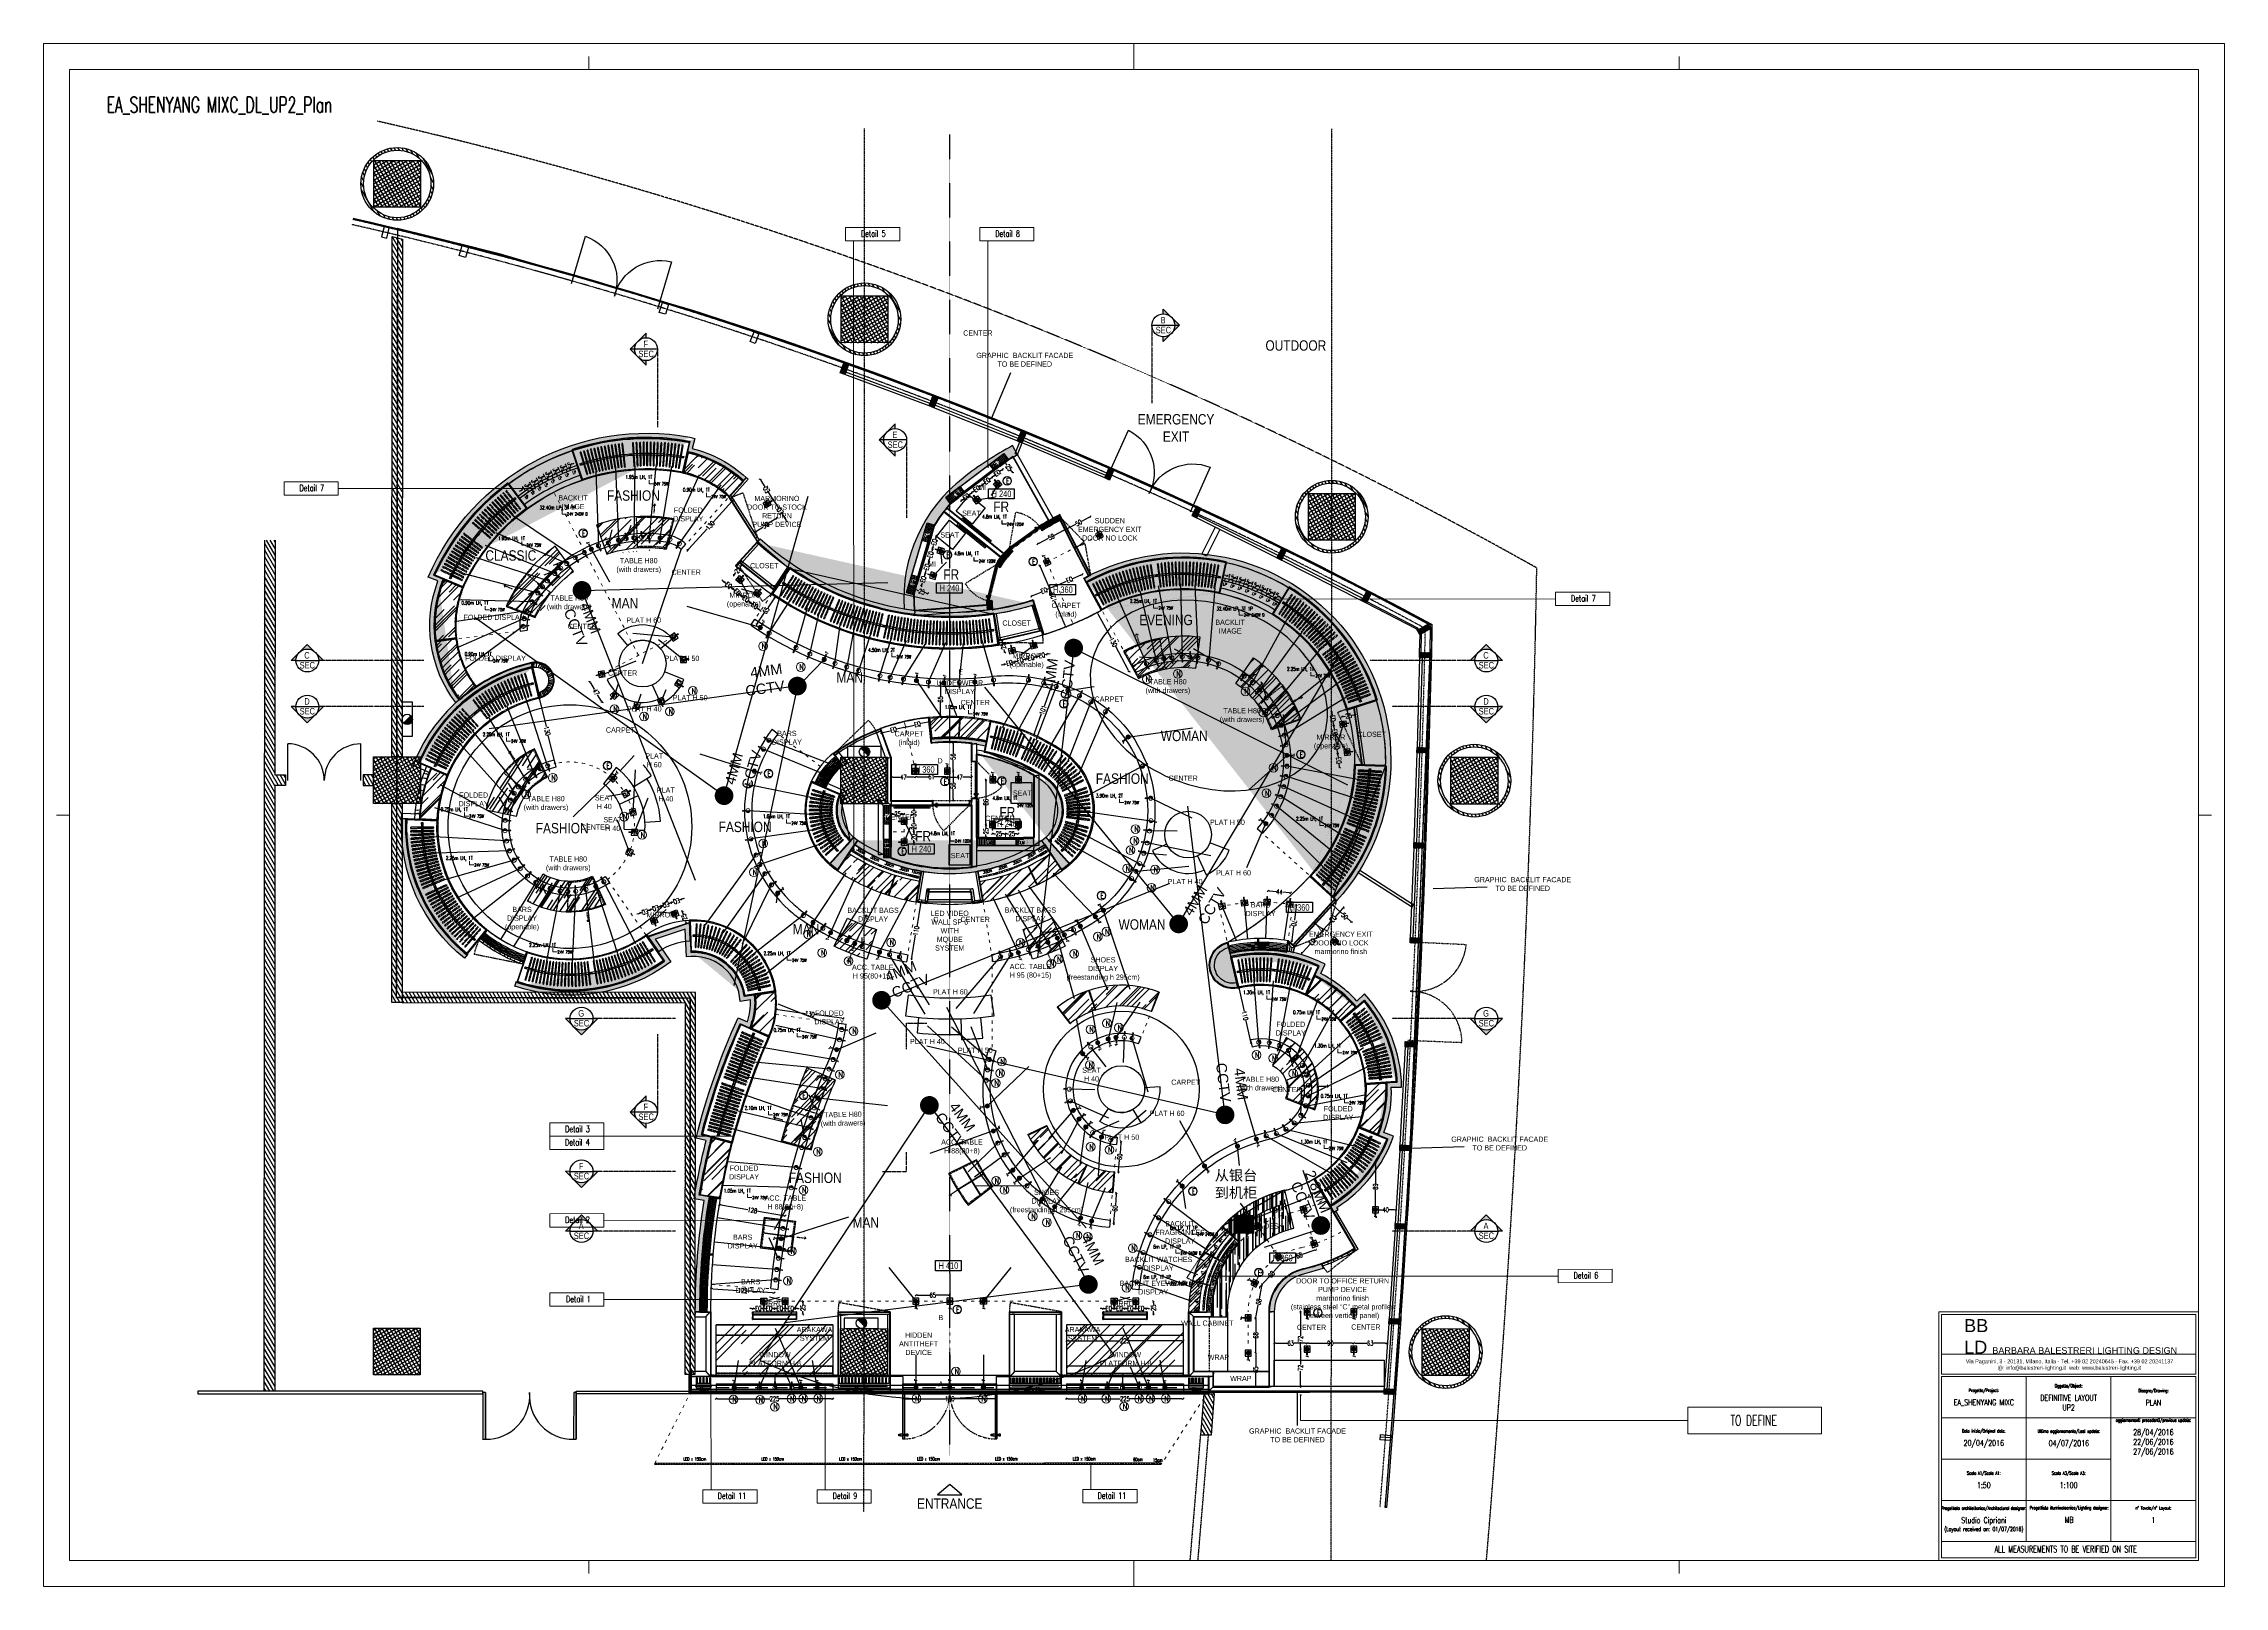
# Model space of a CAD drawing. Header units: millimetres. Extents: x 1734 to 22014, y 983 to 3953.
# Drawn here: x 1734 to 5934, y 983 to 3953 of the extents above; entities that cross this region are included whole.
import ezdxf
from ezdxf.enums import TextEntityAlignment as Align

# ---------------------------------------------------------------- set-up
doc = ezdxf.new("R2010")
doc.units = ezdxf.units.MM
for name, pattern in [('ACAD_ISO03W100', [30, 12, -18]), ('DASH', [0.35, 0.25, -0.1]), ('DASHDOT', [25.4, 12.7, -6.35, 0, -6.35]), ('HIDDEN', [0.375, 0.25, -0.125]), ('HIDDEN1', [0.375, 0.25, -0.125]), ('HIDDEN2', [4.7625, 3.175, -1.5875]), ('PUNTO2', [0.125, 0, -0.125]), ('TRATTEGGIATA', [0.75, 0.5, -0.25])]:
    doc.linetypes.add(name, pattern=pattern)
for name, color, linetype in [('1', 7, 'Continuous'), ('ARCH PLAN_text', 3, 'Continuous'), ('ARREDO_maniglie', 3, 'Continuous'), ('CLNG_frame', 3, 'Continuous'), ('CLNG_projection', 1, 'Continuous'), ('FA_struttura', 3, 'Continuous'), ('FLOO_areas', 6, 'Continuous'), ('FR_glass', 3, 'Continuous'), ('FR_MI_glass', 2, 'Continuous'), ('FR_MI_metal', 3, 'Continuous'), ('FR_MI_neon', 7, 'Continuous'), ('FR_MI_pattern', 133, 'Continuous'), ('LAY_frames', 3, 'Continuous'), ('LAY_furn freestanding', 1, 'Continuous'), ('LAY_furn prod', 8, 'Continuous'), ('LAY_furn wall', 1, 'Continuous'), ('LAY_new wall', 6, 'Continuous'), ('LAY_new wall hatch', 8, 'Continuous'), ('LAY_projections', 1, 'HIDDEN'), ('LAY_sec', 3, 'Continuous'), ('LAY_text', 3, 'Continuous'), ('LD_base', 144, 'Continuous'), ('LD_beam', 240, 'Continuous'), ('LD_light integrated', 240, 'Continuous'), ('LD_pointing', 30, 'Continuous'), ('LD_quote', 242, 'Continuous'), ('MAT_mirror', 9, 'Continuous'), ('MAT_wall xorel nero', 160, 'Continuous'), ('MATERIALE_xorel scuro', 177, 'Continuous'), ('MATERIALS_blackglass', 10, 'Continuous'), ('MATERIALS_bronzed steel', 21, 'Continuous'), ('MATERIALS_magic wall', 41, 'Continuous'), ('MATERIALS_marmorino', 44, 'Continuous'), ('MATERIALS_pannelli glass', 133, 'Continuous'), ('MATERIALS_pareti sudden', 141, 'Continuous'), ('MATERIALS_pattern_blackglass', 251, 'Continuous'), ('MATERIALS_transparent glass', 133, 'Continuous'), ('Materials_xorel', 52, 'Continuous'), ('MURI_infissi', 3, 'Continuous'), ('SURVEY_ hatch', 8, 'Continuous'), ('SURVEY_axis', 8, 'Continuous'), ('SURVEY_doors', 2, 'Continuous'), ('SURVEY_leaseline', 30, 'Continuous'), ('SURVEY_proiections', 8, 'Continuous'), ('SURVEY_structures', 4, 'Continuous'), ('SURVEY_tech', 1, 'Continuous'), ('SURVEY_walls', 6, 'Continuous'), ('SURVEY_walls_patt', 8, 'Continuous'), ('SURVEY_window', 2, 'Continuous'), ('TEXT', 3, 'Continuous')]:
    doc.layers.add(name, color=color, linetype=linetype)
doc.layers.add('LD_light', color=240, linetype='Continuous', lineweight=5)
doc.layers.add('LD_text', color=7, linetype='Continuous', lineweight=9)
doc.styles.add('Detail 1-50', font='Arial Narrow.ttf', dxfattribs={"height": 0.125})
doc.styles.add('SIMPLEX', font='SIMPLEX.SHX', dxfattribs={"width": 0.65})
doc.styles.get("Standard").update_dxf_attribs({"font": 'Arial.ttf'})
doc.styles.add('Standard 1-50', font='Arial Narrow.ttf', dxfattribs={"height": 0.125})
doc.dimstyles.new('Illuminazione 1_100', dxfattribs={"dimtxt": 9, "dimasz": 3, "dimexe": 0.05, "dimexo": 0.05, "dimgap": 1.5, "dimtad": 0, "dimdec": 0, "dimlfac": -1, "dimzin": 0, "dimdsep": 46, "dimtxsty": 'SIMPLEX', "dimblk": 'LINEET2S', "dimcen": 0, "dimdle": 0.1, "dimse1": 1, "dimse2": 1, "dimclrd": 7, "dimclrt": 256, "dimadec": 0, "dimazin": 0, "dimtfac": 1, "dimtdec": 0, "dimtix": 1, "dimtmove": 2, "dimatfit": 3, "dimldrblk": 'OBLIQUE', "dimfxl": 1, "dimtolj": 1, "dimarcsym": 0})
pattern_1 = [(45, (2030.919, 1353.378), (10.77631, 28.73682), [190.5, -25.4, 63.5, -12.7]), (45, (2038.373, 1369.812), (-20.924, 2.96348), [38.1, -4.191, 76.2, -9.525]), (45, (2027.776, 1365.501), (40.68056, 52.714103), [101.6, -17.78, 50.8, -12.7])]
pattern_2 = [(299.974586, (20741.6905, 57719.2776), (5.50066907, 3.17256045), [])]
pattern_3 = [(299.974586, (20741.6905, 57719.2776), (5.5006691, 3.17256045), []), (29.974586, (20741.6905, 57719.2776), (-3.17256045, 5.5006691), [])]
pattern_4 = [(45, (-6330.908, -6099.52), (21.552615, 57.47364), [381, -50.8, 127, -25.4]), (45, (-6316, -6066.652), (-41.84799, 5.92697), [76.2, -8.382, 152.4, -19.05]), (45, (-6337.194, -6075.273), (81.36112, 105.428207), [203.2, -35.56, 101.6, -25.4])]
pattern_5 = [(45, (2030.9193, 1353.3779), (-1.3470384, 1.3470384), []), (45, (2031.8174, 1353.3779), (-1.3470384, 1.3470384), [])]
pattern_6 = [(45, (2030.92, 1353.378), (21.55261, 57.47364), [381, -50.8, 127, -25.4]), (45, (2045.827, 1386.246), (-41.848, 5.92697), [76.2, -8.382, 152.4, -19.05]), (45, (2024.633, 1377.625), (81.36112, 105.42821), [203.2, -35.56, 101.6, -25.4])]
pattern_7 = [(45, (2030.92, 1353.38), (43.1052, 114.9473), [762, -101.6, 254, -50.8]), (45, (2060.734, 1419.11), (-83.696, 11.854), [152.4, -16.764, 304.8, -38.1]), (45, (2018.347, 1401.87), (162.72224, 210.8564), [406.4, -71.12, 203.2, -50.8])]
pattern_8 = [(56.606, (2265.222, 1231.563), (9.5493, 60.63452), [381, -50.8, 127, -25.4]), (56.606, (2273.212, 1266.758), (-42.1848, -2.6133), [76.2, -8.382, 152.4, -19.05]), (56.6061, (2254.187, 1254.05), (58.48737, 119.64099), [203.2, -35.56, 101.6, -25.4])]
pattern_9 = [(163.4191, (3448.6039, 3026.1864), (-0.30772, 1.748), [0, -1.5875])]
pattern_10 = [(127.1721, (3591.0225, 3152.613), (0.785366, 1.591664), [0, -1.5875])]
pattern_11 = [(180, (3364.5516, 2485.5336), (-0.79375, 1.5875), [0, -1.5875])]
pattern_12 = [(270, (3531.0516, 2422.6668), (-1.5875, -0.79375), [0, -1.5875])]
pattern_13 = [(45, (-6930.1565, 5670.0544), (-4.4194174, 4.4194174), [])]
pattern_14 = [(90, (-6930.1565, 5670.0544), (-6.25, 2e-15), [])]

# ---------------------------------------------------------------- blocks, each defined once
blk = doc.blocks.new('a1')
at = {"layer": 'LD_text'}
for p, q in [((0, 0), (0, -50)), ((-1050, -50), (-1050, -25)), ((1050, -50), (1050, -25)), ((-2075, -1485), (-2050, -1485)), ((2075, -1485), (2050, -1485)), ((-1050, -2920), (-1050, -2945)), ((0, -2920), (0, -2970)), ((1050, -2920), (1050, -2945))]:
    blk.add_line(p, q, dxfattribs=at)
for points in [[(-2100, 0), (2100, 0), (2100, -2970), (-2100, -2970)], [(-2050, -50), (2050, -50), (2050, -2920), (-2050, -2920)]]:
    blk.add_lwpolyline(points, close=True, dxfattribs=at)
blk = doc.blocks.new('cartiglio')
at = {"layer": 'LD_text'}
for p, q in [((-2609.315, 6536.785), (-2619.115, 6536.785)), ((-2615.848, 6529.57), (-2615.848, 6535.921)), ((-2612.582, 6529.57), (-2612.582, 6535.921)), ((-2609.315, 6534.333), (-2619.115, 6534.333)), ((-2612.582, 6532.745), (-2619.115, 6532.745)), ((-2609.315, 6531.158), (-2619.115, 6531.158)), ((-2619.115, 6529.57), (-2609.315, 6529.57))]:
    blk.add_line(p, q, dxfattribs=at)
for points in [[(-2619.215, 6538.413), (-2609.215, 6538.413), (-2609.215, 6528.846), (-2619.215, 6528.846)], [(-2619.115, 6536.021), (-2609.315, 6536.021), (-2609.315, 6538.313), (-2619.115, 6538.313)], [(-2619.115, 6535.921), (-2609.315, 6535.921), (-2609.315, 6528.946), (-2619.115, 6528.946)]]:
    blk.add_lwpolyline(points, close=True, dxfattribs=at)
at = {"layer": 'LD_text', "attachment_point": 1}
for s, width, insert, char_height in [('{\\H2x;BB\\PLD}  BARBARA BALESTRERI LIGHTING DESIGN', 9.75664, (-2618.24, 6538.137), 0.25), ('\\pi0.94127;Via Paganini, 3 - 20131, Milano, Italia - Tel. +39 02 20240645 - Fax. +39 02 20241137\\P\\pi2.166;@: info@balestreri-lighting.it  web: www.balestreri-lighting.it', 9.8, (-2619.115, 6536.586), 0.15)]:
    blk.add_mtext_dynamic_manual_height_columns(s, width=width, gutter_width=1, heights=[0], dxfattribs=dict(at, insert=insert, char_height=char_height))
at = {"layer": 'LD_text', "insert": (-2619.115, 6529.406), "char_height": 0.25, "width": 9.8, "attachment_point": 1, "style": 'SIMPLEX'}
blk.add_mtext('\\pi2.0485;ALL MEASUREMENTS TO BE VERIFIED ON SITE', dxfattribs=at)
blk = doc.blocks.new('infocartigliobase')
at = {"layer": 'LD_text', "char_height": 6.226, "width": 163.333, "attachment_point": 5, "style": 'SIMPLEX'}
for s, insert in [('{\\C7;Progetto/Project:\\P\\P\\H1.8x;EA_SHENYANG MIXC}', (86.7, -164.3)), ('{\\C7;Oggetto/Object:\\P\\P\\H1.8x;DEFINITIVE LAYOUT\\PUP2}', (250, -164.3)), ('\\A1;{\\C7;aggiornamenti precedenti/previous update:\\P\\P\\H1.8x;28/04/2016\\P22/06/2016\\P27/06/2016}', (413.3, -241.7)), ('{\\C7;Data inizio/Original date:\\P\\P\\H1.8x;20/04/2016}', (86.7, -243.7)), ('{\\C7;Ultimo aggiornamento/Last update:\\P\\P\\H1.8x;04/07/2016}', (250.5, -244.2)), ('{\\C7;Progettista architettonico/Architectural designer:\\P\\P\\H1.8x;Studio Cipriani\\P\\H0.71383x;(Layout received on: 01/07/2016)}', (86.7, -399.6)), ('{\\C7;Progettista illuminotecnico/Lighting designer:\\P\\P\\H1.8x;MB}', (250.9, -389.8))]:
    blk.add_mtext(s, dxfattribs=dict(at, insert=insert))
blk = doc.blocks.new('cartiglioconinfobase')
at = {"layer": 'LD_light', "xscale": 50, "yscale": 50, "zscale": 50}
blk.add_blockref('cartiglio', (130460.7, -326442.3), dxfattribs=at)
at = {"layer": 'LD_quote'}
blk.add_blockref('infocartigliobase', (-500, 478.3), dxfattribs=at)
blk = doc.blocks.new('altezza contr')
blk.add_lwpolyline([(-0.413, 0.327), (0.413, 0.327), (0.413, 0), (-0.413, 0)], close=True)
blk.add_attdef('ALTEZZA', text='', height=0.2).set_placement((0, 0.163), align=Align.MIDDLE_CENTER)
blk = doc.blocks.new('farettosingolo11.5x11.5')
at = {"layer": 'LD_beam'}
blk.add_lwpolyline([(-5.75, 5.75), (5.75, 5.75), (5.75, -5.75), (-5.75, -5.75)], close=True, dxfattribs=at)
blk.add_point((0, 0), dxfattribs=at)
blk = doc.blocks.new('LINEET2S')
blk.add_line((-1, 0), (0, 0))
at = {"color": 5}
blk.add_line((0.5, 0.5), (-0.5, -0.5), dxfattribs=at)
blk = doc.blocks.new('*D282')
at = {"layer": 'DEFPOINTS', "color": 0, "transparency": 16777216}
for p in [(3161.5, 1531.4), (3168.2, 1506.4), (3196.2, 1506.4)]:
    blk.add_point(p, dxfattribs=at)
at = {"layer": 'LD_quote', "color": 7, "lineweight": -2, "transparency": 16777216}
for p, q in [((3196.2, 1528.5), (3196.2, 1525.2)), ((3196.2, 1509.4), (3196.2, 1512.7))]:
    blk.add_line(p, q, dxfattribs=at)
at = {"layer": 'LD_quote', "color": 7, "lineweight": -2, "transparency": 16777216, "xscale": 3, "yscale": 3, "zscale": 3}
for p, rotation in [((3196.2, 1531.5), 90.02541393536639), ((3196.2, 1506.4), 270.0254139353664)]:
    blk.add_blockref('LINEET2S', p, dxfattribs=dict(at, rotation=rotation))
at = {"layer": 'LD_quote', "transparency": 16777216, "insert": (3196.2, 1518.9), "char_height": 9, "attachment_point": 5, "rotation": 90.0254, "style": 'SIMPLEX'}
blk.add_mtext('\\A1;25', dxfattribs=at)
blk = doc.blocks.new('_Oblique')
at = {"color": 0, "linetype": 'ByBlock', "lineweight": -2}
blk.add_line((-0.5, -0.5), (0.5, 0.5), dxfattribs=at)
blk = doc.blocks.new('pureopalplan')
at = {"layer": 'LD_light'}
h = blk.add_hatch(dxfattribs=at)
h.set_pattern_fill('DOTS', color=256, scale=8.0625)
h.set_pattern_definition([(0, (0, 0), (0.251953, 0.503906), [0, -0.503906])])
h.paths.add_polyline_path([(4.3, 0, 1), (-4.3, 0, 1)])
for p, q in [((4.2, 0.8), (11.8, 0.8)), ((11.8, -0.8), (11.8, 0.8)), ((4.2, -0.8), (11.8, -0.8))]:
    blk.add_line(p, q, dxfattribs=at)
blk.add_circle((0, 0), 4.3, dxfattribs=at)
blk = doc.blocks.new('24v75w')
at = {"layer": 'LD_light', "color": 7}
for p, q in [((0, -7.2), (0, 0)), ((8.2, -7.2), (0, -7.2))]:
    blk.add_line(p, q, dxfattribs=at)
at = {"layer": 'LD_light', "color": 7, "linetype": 'Continuous', "lineweight": 0, "insert": (9.2, -10.1), "char_height": 6, "width": 128.066, "attachment_point": 7, "style": 'SIMPLEX'}
blk.add_mtext('24V 75W', dxfattribs=at)
blk = doc.blocks.new('*D283')
at = {"layer": 'DEFPOINTS', "color": 0, "transparency": 16777216}
for p in [(3120.6, 1517.3), (3120.6, 1514), (3099.8, 1511.4)]:
    blk.add_point(p, dxfattribs=at)
at = {"layer": 'LD_quote', "color": 7, "lineweight": -2, "transparency": 16777216}
for p, q in [((3096.8, 1517.3), (3093.8, 1517.3)), ((3099.8, 1517.3), (3103.8, 1517.3)), ((3120.6, 1517.3), (3116.6, 1517.3)), ((3123.6, 1517.3), (3126.6, 1517.3))]:
    blk.add_line(p, q, dxfattribs=at)
at = {"layer": 'LD_quote', "color": 7, "lineweight": -2, "transparency": 16777216, "xscale": 3, "yscale": 3, "zscale": 3}
for p, rotation in [((3099.8, 1517.3), 0.02541393531431841), ((3120.6, 1517.3), 180.0254139353143)]:
    blk.add_blockref('LINEET2S', p, dxfattribs=dict(at, rotation=rotation))
at = {"layer": 'LD_quote', "transparency": 16777216, "insert": (3110.2, 1517.3), "char_height": 9, "attachment_point": 5, "rotation": 0.0254, "style": 'SIMPLEX'}
blk.add_mtext('\\A1;EQ', dxfattribs=at)
blk = doc.blocks.new('protect')
at = {"layer": 'LD_light'}
h = blk.add_hatch(dxfattribs=at)
h.set_pattern_fill('DOTS', color=256, scale=0.5, angle=180)
h.set_pattern_definition([(180, (80.781466, 146.167862), (-0.015625, -0.03125), [0, -0.03125])])
h.paths.add_polyline_path([(-0.2, 0.4, 0.414214), (-0.3, 0.4), (-0.3, 0.4), (-0.3, -0.4), (-0.3, -0.4, 0.414214), (-0.2, -0.4)])
h = blk.add_hatch(color=256, dxfattribs=at)
h.dxf.hatch_style = 1
h.paths.add_polyline_path([(-0.2, -0.2), (-0.3, -0.2), (-0.3, 0.1), (-0.2, 0.1)])
for p, q in [((-0.1, 0.4), (-0.1, 0.4)), ((-0.1, 0.4), (-0.1, -0.4)), ((-0.1, 0.4), (-0.1, -0.4)), ((-0.1, -0.4), (-0.1, -0.4))]:
    blk.add_line(p, q, dxfattribs=at)
for points in [[(0, -0.6), (-0.3, -0.6), (-0.3, 0.6), (0, 0.6)], [(-0.2, -0.2), (-0.3, -0.2), (-0.3, 0.1), (-0.2, 0.1)]]:
    blk.add_lwpolyline(points, close=True, dxfattribs=at)
blk.add_lwpolyline([(-0.3, -0.4), (-0.3, -0.4, 0.414214), (-0.2, -0.4), (-0.2, 0.4, 0.414214), (-0.3, 0.4), (-0.3, 0.4)], format="xyb", dxfattribs=at)
blk = doc.blocks.new('*D284')
at = {"layer": 'DEFPOINTS', "color": 0, "transparency": 16777216}
for p in [(3445.9, 2980.9), (3454.3, 2952.3), (3461.4, 2976.3)]:
    blk.add_point(p, dxfattribs=at)
at = {"layer": 'LD_quote', "color": 7, "lineweight": -2, "transparency": 16777216}
for p, q in [((3439.6, 2959.8), (3440.5, 2962.8)), ((3445, 2978), (3444.1, 2975))]:
    blk.add_line(p, q, dxfattribs=at)
at = {"layer": 'LD_quote', "color": 7, "lineweight": -2, "transparency": 16777216, "xscale": 3, "yscale": 3, "zscale": 3}
for p, rotation in [((3445.9, 2980.9), 73.44450990062275), ((3438.8, 2956.9), 253.4445099006228)]:
    blk.add_blockref('LINEET2S', p, dxfattribs=dict(at, rotation=rotation))
at = {"layer": 'LD_quote', "transparency": 16777216, "insert": (3442.3, 2968.9), "char_height": 9, "attachment_point": 5, "rotation": 73.4445, "style": 'SIMPLEX'}
blk.add_mtext('\\A1;EQ', dxfattribs=at)
blk = doc.blocks.new('*D285')
at = {"layer": 'DEFPOINTS', "color": 0, "transparency": 16777216}
for p in [(3438.8, 2956.9), (3454.3, 2952.3), (3447.1, 2928.3)]:
    blk.add_point(p, dxfattribs=at)
at = {"layer": 'LD_quote', "color": 7, "lineweight": -2, "transparency": 16777216}
for p, q in [((3437.9, 2954), (3437, 2951)), ((3432.5, 2935.8), (3433.4, 2938.8))]:
    blk.add_line(p, q, dxfattribs=at)
at = {"layer": 'LD_quote', "color": 7, "lineweight": -2, "transparency": 16777216, "xscale": 3, "yscale": 3, "zscale": 3}
for p, rotation in [((3438.8, 2956.9), 73.44450990062955), ((3431.6, 2932.9), 253.4445099006296)]:
    blk.add_blockref('LINEET2S', p, dxfattribs=dict(at, rotation=rotation))
at = {"layer": 'LD_quote', "transparency": 16777216, "insert": (3435.2, 2944.9), "char_height": 9, "attachment_point": 5, "rotation": 73.4445, "style": 'SIMPLEX'}
blk.add_mtext('\\A1;EQ', dxfattribs=at)
blk = doc.blocks.new('*D286')
at = {"layer": 'DEFPOINTS', "color": 0, "transparency": 16777216}
for p in [(3413, 2901.2), (3423.2, 2935.5), (3447.1, 2928.3)]:
    blk.add_point(p, dxfattribs=at)
at = {"layer": 'LD_quote', "color": 7, "lineweight": -2, "transparency": 16777216}
for p, q in [((3415.9, 2900.3), (3419, 2899.4)), ((3434.1, 2894.9), (3430.9, 2895.8))]:
    blk.add_line(p, q, dxfattribs=at)
at = {"layer": 'LD_quote', "color": 7, "lineweight": -2, "transparency": 16777216, "xscale": 3, "yscale": 3, "zscale": 3}
for p, rotation in [((3413, 2901.2), 163.4445099006303), ((3436.9, 2894.1), 343.4445099006303)]:
    blk.add_blockref('LINEET2S', p, dxfattribs=dict(at, rotation=rotation))
at = {"layer": 'LD_quote', "transparency": 16777216, "insert": (3425, 2897.6), "char_height": 9, "attachment_point": 5, "rotation": 343.4445, "style": 'SIMPLEX'}
blk.add_mtext('\\A1;25', dxfattribs=at)
blk = doc.blocks.new('*D287')
at = {"layer": 'DEFPOINTS', "color": 0, "transparency": 16777216}
for p in [(3453, 3004.8), (3468.5, 3000.2), (3461.4, 2976.3)]:
    blk.add_point(p, dxfattribs=at)
at = {"layer": 'LD_quote', "color": 7, "lineweight": -2, "transparency": 16777216}
for p, q in [((3446.7, 2983.8), (3447.6, 2986.7)), ((3452.2, 3002), (3451.3, 2999))]:
    blk.add_line(p, q, dxfattribs=at)
at = {"layer": 'LD_quote', "color": 7, "lineweight": -2, "transparency": 16777216, "xscale": 3, "yscale": 3, "zscale": 3}
for p, rotation in [((3445.9, 2980.9), 253.4445099006467), ((3453, 3004.8), 73.44450990064674)]:
    blk.add_blockref('LINEET2S', p, dxfattribs=dict(at, rotation=rotation))
at = {"layer": 'LD_quote', "transparency": 16777216, "insert": (3449.5, 2992.9), "char_height": 9, "attachment_point": 5, "rotation": 73.4445, "style": 'SIMPLEX'}
blk.add_mtext('\\A1;EQ', dxfattribs=at)
blk = doc.blocks.new('*D288')
at = {"layer": 'DEFPOINTS', "color": 0, "transparency": 16777216}
for p in [(3431.6, 2932.9), (3440, 2904.4), (3447.1, 2928.3)]:
    blk.add_point(p, dxfattribs=at)
at = {"layer": 'LD_quote', "color": 7, "lineweight": -2, "transparency": 16777216}
for p, q in [((3425.4, 2911.9), (3426.3, 2914.9)), ((3430.8, 2930.1), (3429.9, 2927.1))]:
    blk.add_line(p, q, dxfattribs=at)
at = {"layer": 'LD_quote', "color": 7, "lineweight": -2, "transparency": 16777216, "xscale": 3, "yscale": 3, "zscale": 3}
for p, rotation in [((3424.5, 2909), 253.4445099006313), ((3431.6, 2932.9), 73.44450990063135)]:
    blk.add_blockref('LINEET2S', p, dxfattribs=dict(at, rotation=rotation))
at = {"layer": 'LD_quote', "transparency": 16777216, "insert": (3428.1, 2921), "char_height": 9, "attachment_point": 5, "rotation": 73.4445, "style": 'SIMPLEX'}
blk.add_mtext('\\A1;EQ', dxfattribs=at)
blk = doc.blocks.new('*D289')
at = {"layer": 'DEFPOINTS', "color": 0, "transparency": 16777216}
for p in [(3531.4, 3074.1), (3540.9, 3102.9), (3551.3, 3089.2)]:
    blk.add_point(p, dxfattribs=at)
at = {"layer": 'LD_quote', "color": 7, "lineweight": -2, "transparency": 16777216}
for p, q in [((3523.4, 3089.6), (3525.8, 3091.5)), ((3538.5, 3101.1), (3536, 3099.2))]:
    blk.add_line(p, q, dxfattribs=at)
at = {"layer": 'LD_quote', "color": 7, "lineweight": -2, "transparency": 16777216, "xscale": 3, "yscale": 3, "zscale": 3}
for p, rotation in [((3521, 3087.8), 217.2548606278594), ((3540.9, 3102.9), 37.25486062785947)]:
    blk.add_blockref('LINEET2S', p, dxfattribs=dict(at, rotation=rotation))
at = {"layer": 'LD_quote', "transparency": 16777216, "insert": (3530.9, 3095.3), "char_height": 9, "attachment_point": 5, "rotation": 37.2549, "style": 'SIMPLEX'}
blk.add_mtext('\\A1;EQ', dxfattribs=at)
blk = doc.blocks.new('*D290')
at = {"layer": 'DEFPOINTS', "color": 0, "transparency": 16777216}
for p in [(3560.8, 3118), (3551.3, 3089.2), (3571.2, 3104.3)]:
    blk.add_point(p, dxfattribs=at)
at = {"layer": 'LD_quote', "color": 7, "lineweight": -2, "transparency": 16777216}
for p, q in [((3558.4, 3116.2), (3555.9, 3114.3)), ((3543.3, 3104.7), (3545.8, 3106.6))]:
    blk.add_line(p, q, dxfattribs=at)
at = {"layer": 'LD_quote', "color": 7, "lineweight": -2, "transparency": 16777216, "xscale": 3, "yscale": 3, "zscale": 3}
for p, rotation in [((3560.8, 3118), 37.19750751437395), ((3540.9, 3102.9), 217.197507514374)]:
    blk.add_blockref('LINEET2S', p, dxfattribs=dict(at, rotation=rotation))
at = {"layer": 'LD_quote', "transparency": 16777216, "insert": (3550.8, 3110.5), "char_height": 9, "attachment_point": 5, "rotation": 37.1975, "style": 'SIMPLEX'}
blk.add_mtext('\\A1;EQ', dxfattribs=at)
blk = doc.blocks.new('*D291')
at = {"layer": 'DEFPOINTS', "color": 0, "transparency": 16777216}
for p in [(3585.3, 3146.4), (3516.3, 3094), (3531.4, 3074.1)]:
    blk.add_point(p, dxfattribs=at)
at = {"layer": 'LD_quote', "color": 7, "lineweight": -2, "transparency": 16777216}
for p, q in [((3587.1, 3144), (3589.1, 3141.4)), ((3598.6, 3128.9), (3596.6, 3131.5))]:
    blk.add_line(p, q, dxfattribs=at)
at = {"layer": 'LD_quote', "color": 7, "lineweight": -2, "transparency": 16777216, "xscale": 3, "yscale": 3, "zscale": 3}
for p, rotation in [((3585.3, 3146.4), 127.197507514371), ((3600.4, 3126.5), 307.197507514371)]:
    blk.add_blockref('LINEET2S', p, dxfattribs=dict(at, rotation=rotation))
at = {"layer": 'LD_quote', "transparency": 16777216, "insert": (3592.8, 3136.4), "char_height": 9, "attachment_point": 5, "rotation": 307.1975, "style": 'SIMPLEX'}
blk.add_mtext('\\A1;25', dxfattribs=at)
blk = doc.blocks.new('*D292')
at = {"layer": 'DEFPOINTS', "color": 0, "transparency": 16777216}
for p in [(3580.7, 3133.1), (3591.1, 3119.4), (3571.2, 3104.3)]:
    blk.add_point(p, dxfattribs=at)
at = {"layer": 'LD_quote', "color": 7, "lineweight": -2, "transparency": 16777216}
for p, q in [((3563.2, 3119.8), (3565.7, 3121.7)), ((3578.3, 3131.3), (3575.8, 3129.4))]:
    blk.add_line(p, q, dxfattribs=at)
at = {"layer": 'LD_quote', "color": 7, "lineweight": -2, "transparency": 16777216, "xscale": 3, "yscale": 3, "zscale": 3}
for p, rotation in [((3560.8, 3118), 217.1975075143756), ((3580.7, 3133.1), 37.1975075143756)]:
    blk.add_blockref('LINEET2S', p, dxfattribs=dict(at, rotation=rotation))
at = {"layer": 'LD_quote', "transparency": 16777216, "insert": (3570.7, 3125.6), "char_height": 9, "attachment_point": 5, "rotation": 37.1975, "style": 'SIMPLEX'}
blk.add_mtext('\\A1;EQ', dxfattribs=at)
blk = doc.blocks.new('*D293')
at = {"layer": 'DEFPOINTS', "color": 0, "transparency": 16777216}
for p in [(3520.9, 3087.8), (3531.4, 3074.1), (3511.5, 3059)]:
    blk.add_point(p, dxfattribs=at)
at = {"layer": 'LD_quote', "color": 7, "lineweight": -2, "transparency": 16777216}
for p, q in [((3503.5, 3074.5), (3505.9, 3076.4)), ((3518.6, 3086), (3516.1, 3084.1))]:
    blk.add_line(p, q, dxfattribs=at)
at = {"layer": 'LD_quote', "color": 7, "lineweight": -2, "transparency": 16777216, "xscale": 3, "yscale": 3, "zscale": 3}
for p, rotation in [((3501.1, 3072.7), 217.2548606278528), ((3520.9, 3087.8), 37.25486062785275)]:
    blk.add_blockref('LINEET2S', p, dxfattribs=dict(at, rotation=rotation))
at = {"layer": 'LD_quote', "transparency": 16777216, "insert": (3511, 3080.2), "char_height": 9, "attachment_point": 5, "rotation": 37.2549, "style": 'SIMPLEX'}
blk.add_mtext('\\A1;EQ', dxfattribs=at)
blk = doc.blocks.new('A$C2ABF7FAD')
at = {"layer": 'LD_light', "ltscale": 0.5}
h = blk.add_hatch(dxfattribs=at)
h.set_pattern_fill('LINE', color=70, scale=10, angle=450, style=0)
h.set_pattern_definition([(90, (4318.2435, -3313.5143), (-1.25, -3e-10), [])])
h.paths.add_polyline_path([(0, 4, 1), (8, 4, 1)])
at = {"layer": 'LD_light', "color": 70}
for p, q in [((3.2, 7.9), (3.2, 15)), ((3.2, 15), (4.7, 15)), ((4.7, 7.9), (4.7, 15))]:
    blk.add_line(p, q, dxfattribs=at)
blk.add_circle((4, 4), 4, dxfattribs=at)
at = {"layer": 'LD_light', "color": 70, "insert": (4, 18.2), "char_height": 5.08, "width": 7.492, "attachment_point": 5, "rotation": 90, "style": 'SIMPLEX'}
blk.add_mtext('F', dxfattribs=at)
blk = doc.blocks.new('*D406')
at = {"layer": 'DEFPOINTS', "color": 0, "transparency": 16777216}
for p in [(3413.2, 2552.1), (3474.2, 2552.2), (3474.2, 2540.9)]:
    blk.add_point(p, dxfattribs=at)
at = {"layer": 'LD_quote', "color": 7, "lineweight": -2, "transparency": 16777216}
for p, q in [((3416.2, 2540.9), (3438.8, 2540.9)), ((3471.2, 2540.9), (3448.7, 2540.9))]:
    blk.add_line(p, q, dxfattribs=at)
at = {"layer": 'LD_quote', "color": 7, "lineweight": -2, "transparency": 16777216, "xscale": 3, "yscale": 3, "zscale": 3, "rotation": 180}
blk.add_blockref('LINEET2S', (3413.2, 2540.9), dxfattribs=at)
at = {"layer": 'LD_quote', "color": 7, "lineweight": -2, "transparency": 16777216, "xscale": 3, "yscale": 3, "zscale": 3}
blk.add_blockref('LINEET2S', (3474.2, 2540.9), dxfattribs=at)
at = {"layer": 'LD_quote', "transparency": 16777216, "insert": (3443.7, 2540.9), "char_height": 9, "attachment_point": 5, "style": 'SIMPLEX'}
blk.add_mtext('\\A1;61', dxfattribs=at)
blk = doc.blocks.new('*D294')
at = {"layer": 'DEFPOINTS', "color": 0, "transparency": 16777216}
for p in [(3473.6, 2607.5), (3485.4, 2607.5), (3474.5, 2552)]:
    blk.add_point(p, dxfattribs=at)
at = {"layer": 'LD_quote', "color": 7, "lineweight": -2, "transparency": 16777216}
for p, q in [((3485.4, 2604.5), (3485.4, 2585.9)), ((3485.4, 2555), (3485.4, 2573.7))]:
    blk.add_line(p, q, dxfattribs=at)
at = {"layer": 'LD_quote', "color": 7, "lineweight": -2, "transparency": 16777216, "xscale": 3, "yscale": 3, "zscale": 3}
for p, rotation in [((3485.4, 2607.5), 90), ((3485.4, 2552), 270)]:
    blk.add_blockref('LINEET2S', p, dxfattribs=dict(at, rotation=rotation))
at = {"layer": 'LD_quote', "transparency": 16777216, "insert": (3485.4, 2579.8), "char_height": 9, "attachment_point": 5, "rotation": 90, "style": 'SIMPLEX'}
blk.add_mtext('\\A1;56', dxfattribs=at)
blk = doc.blocks.new('*D295')
at = {"layer": 'DEFPOINTS', "color": 0, "transparency": 16777216}
for p in [(3474.5, 2552), (3474.5, 2495.5), (3485.4, 2495.5)]:
    blk.add_point(p, dxfattribs=at)
at = {"layer": 'LD_quote', "color": 7, "lineweight": -2, "transparency": 16777216}
for p, q in [((3485.4, 2549), (3485.4, 2529.9)), ((3485.4, 2498.5), (3485.4, 2517.7))]:
    blk.add_line(p, q, dxfattribs=at)
at = {"layer": 'LD_quote', "color": 7, "lineweight": -2, "transparency": 16777216, "xscale": 3, "yscale": 3, "zscale": 3}
for p, rotation in [((3485.4, 2552), 90), ((3485.4, 2495.5), 270)]:
    blk.add_blockref('LINEET2S', p, dxfattribs=dict(at, rotation=rotation))
at = {"layer": 'LD_quote', "transparency": 16777216, "insert": (3485.4, 2523.8), "char_height": 9, "attachment_point": 5, "rotation": 90, "style": 'SIMPLEX'}
blk.add_mtext('\\A1;56', dxfattribs=at)
blk = doc.blocks.new('*D407')
at = {"layer": 'DEFPOINTS', "color": 0, "transparency": 16777216}
for p in [(3474.2, 2552.2), (3521, 2552.2), (3521, 2540.7)]:
    blk.add_point(p, dxfattribs=at)
at = {"layer": 'LD_quote', "color": 7, "lineweight": -2, "transparency": 16777216}
for p, q in [((3477.2, 2540.7), (3491.4, 2540.7)), ((3518, 2540.7), (3503.9, 2540.7))]:
    blk.add_line(p, q, dxfattribs=at)
at = {"layer": 'LD_quote', "color": 7, "lineweight": -2, "transparency": 16777216, "xscale": 3, "yscale": 3, "zscale": 3, "rotation": 180}
blk.add_blockref('LINEET2S', (3474.2, 2540.7), dxfattribs=at)
at = {"layer": 'LD_quote', "color": 7, "lineweight": -2, "transparency": 16777216, "xscale": 3, "yscale": 3, "zscale": 3}
blk.add_blockref('LINEET2S', (3521, 2540.7), dxfattribs=at)
at = {"layer": 'LD_quote', "transparency": 16777216, "insert": (3497.6, 2540.7), "char_height": 9, "attachment_point": 5, "style": 'SIMPLEX'}
blk.add_mtext('\\A1;47', dxfattribs=at)
blk = doc.blocks.new('*D296')
at = {"layer": 'DEFPOINTS', "color": 0, "transparency": 16777216}
for p in [(3366, 2552), (3366, 2540.7), (3413.2, 2552.1)]:
    blk.add_point(p, dxfattribs=at)
at = {"layer": 'LD_quote', "color": 7, "lineweight": -2, "transparency": 16777216}
for p, q in [((3369, 2540.7), (3383.4, 2540.7)), ((3410.2, 2540.7), (3395.9, 2540.7))]:
    blk.add_line(p, q, dxfattribs=at)
at = {"layer": 'LD_quote', "color": 7, "lineweight": -2, "transparency": 16777216, "xscale": 3, "yscale": 3, "zscale": 3, "rotation": 180}
blk.add_blockref('LINEET2S', (3366, 2540.7), dxfattribs=at)
at = {"layer": 'LD_quote', "color": 7, "lineweight": -2, "transparency": 16777216, "xscale": 3, "yscale": 3, "zscale": 3}
blk.add_blockref('LINEET2S', (3413.2, 2540.7), dxfattribs=at)
at = {"layer": 'LD_quote', "transparency": 16777216, "insert": (3389.6, 2540.7), "char_height": 9, "attachment_point": 5, "style": 'SIMPLEX'}
blk.add_mtext('\\A1;47', dxfattribs=at)
blk = doc.blocks.new('*D297')
at = {"layer": 'DEFPOINTS', "color": 0, "transparency": 16777216}
for p in [(3438, 2655.4), (3391.8, 2644.7), (3393.6, 2636.7)]:
    blk.add_point(p, dxfattribs=at)
at = {"layer": 'LD_quote', "color": 7, "lineweight": -2, "transparency": 16777216}
for p, q in [((3437, 2646.7), (3423, 2643.5)), ((3396.6, 2637.3), (3410.5, 2640.6))]:
    blk.add_line(p, q, dxfattribs=at)
at = {"layer": 'LD_quote', "color": 7, "lineweight": -2, "transparency": 16777216, "xscale": 3, "yscale": 3, "zscale": 3}
for p, rotation in [((3439.9, 2647.4), 13.02124610545347), ((3393.6, 2636.7), 193.0212461054535)]:
    blk.add_blockref('LINEET2S', p, dxfattribs=dict(at, rotation=rotation))
at = {"layer": 'LD_quote', "transparency": 16777216, "insert": (3416.8, 2642), "char_height": 9, "attachment_point": 5, "rotation": 13.0212, "style": 'SIMPLEX'}
blk.add_mtext('\\A1;EQ', dxfattribs=at)
blk = doc.blocks.new('*D298')
at = {"layer": 'DEFPOINTS', "color": 0, "transparency": 16777216}
for p in [(3345.5, 2634), (3347.4, 2626), (3391.8, 2644.7)]:
    blk.add_point(p, dxfattribs=at)
at = {"layer": 'LD_quote', "color": 7, "lineweight": -2, "transparency": 16777216}
for p, q in [((3350.3, 2626.6), (3364.3, 2629.9)), ((3390.7, 2636), (3376.7, 2632.8))]:
    blk.add_line(p, q, dxfattribs=at)
at = {"layer": 'LD_quote', "color": 7, "lineweight": -2, "transparency": 16777216, "xscale": 3, "yscale": 3, "zscale": 3}
for p, rotation in [((3347.4, 2626), 193.0212461054535), ((3393.6, 2636.7), 13.02124610545347)]:
    blk.add_blockref('LINEET2S', p, dxfattribs=dict(at, rotation=rotation))
at = {"layer": 'LD_quote', "transparency": 16777216, "insert": (3370.5, 2631.3), "char_height": 9, "attachment_point": 5, "rotation": 13.0212, "style": 'SIMPLEX'}
blk.add_mtext('\\A1;EQ', dxfattribs=at)
blk = doc.blocks.new('*D408')
at = {"layer": 'DEFPOINTS', "color": 0, "transparency": 16777216}
for p in [(3561, 2449.2), (3586, 2449.4), (3586, 2431.6)]:
    blk.add_point(p, dxfattribs=at)
at = {"layer": 'LD_quote', "color": 7, "lineweight": -2, "transparency": 16777216}
for p, q in [((3564, 2431.6), (3567.3, 2431.6)), ((3583, 2431.6), (3579.8, 2431.6))]:
    blk.add_line(p, q, dxfattribs=at)
at = {"layer": 'LD_quote', "color": 7, "lineweight": -2, "transparency": 16777216, "xscale": 3, "yscale": 3, "zscale": 3, "rotation": 180}
blk.add_blockref('LINEET2S', (3561, 2431.6), dxfattribs=at)
at = {"layer": 'LD_quote', "color": 7, "lineweight": -2, "transparency": 16777216, "xscale": 3, "yscale": 3, "zscale": 3}
blk.add_blockref('LINEET2S', (3586, 2431.6), dxfattribs=at)
at = {"layer": 'LD_quote', "transparency": 16777216, "insert": (3573.5, 2431.6), "char_height": 9, "attachment_point": 5, "style": 'SIMPLEX'}
blk.add_mtext('\\A1;25', dxfattribs=at)
blk = doc.blocks.new('*D409')
at = {"layer": 'DEFPOINTS', "color": 0, "transparency": 16777216}
for p in [(3561, 2449.2), (3548.5, 2424.2), (3561.1, 2424.2)]:
    blk.add_point(p, dxfattribs=at)
at = {"layer": 'LD_quote', "color": 7, "lineweight": -2, "transparency": 16777216}
for p, q in [((3548.5, 2446.2), (3548.5, 2442.9)), ((3548.5, 2427.2), (3548.5, 2430.4))]:
    blk.add_line(p, q, dxfattribs=at)
at = {"layer": 'LD_quote', "color": 7, "lineweight": -2, "transparency": 16777216, "xscale": 3, "yscale": 3, "zscale": 3}
for p, rotation in [((3548.5, 2449.2), 90), ((3548.5, 2424.2), 270)]:
    blk.add_blockref('LINEET2S', p, dxfattribs=dict(at, rotation=rotation))
at = {"layer": 'LD_quote', "transparency": 16777216, "insert": (3548.5, 2436.7), "char_height": 9, "attachment_point": 5, "rotation": 90, "style": 'SIMPLEX'}
blk.add_mtext('\\A1;25', dxfattribs=at)
blk = doc.blocks.new('*D299')
at = {"layer": 'DEFPOINTS', "color": 0, "transparency": 16777216}
for p in [(3531, 2535.5), (3548.5, 2535.5), (3561, 2449.2)]:
    blk.add_point(p, dxfattribs=at)
at = {"layer": 'LD_quote', "color": 7, "lineweight": -2, "transparency": 16777216}
for p, q in [((3548.5, 2532.5), (3548.5, 2498.4)), ((3548.5, 2452.2), (3548.5, 2486.3))]:
    blk.add_line(p, q, dxfattribs=at)
at = {"layer": 'LD_quote', "color": 7, "lineweight": -2, "transparency": 16777216, "xscale": 3, "yscale": 3, "zscale": 3}
for p, rotation in [((3548.5, 2535.5), 90), ((3548.5, 2449.2), 270)]:
    blk.add_blockref('LINEET2S', p, dxfattribs=dict(at, rotation=rotation))
at = {"layer": 'LD_quote', "transparency": 16777216, "insert": (3548.5, 2492.3), "char_height": 9, "attachment_point": 5, "rotation": 90, "style": 'SIMPLEX'}
blk.add_mtext('\\A1;86', dxfattribs=at)
blk = doc.blocks.new('*D300')
at = {"layer": 'DEFPOINTS', "color": 0, "transparency": 16777216}
for p in [(3586, 2449.2), (3611, 2449.4), (3611, 2431.6)]:
    blk.add_point(p, dxfattribs=at)
at = {"layer": 'LD_quote', "color": 7, "lineweight": -2, "transparency": 16777216}
for p, q in [((3589, 2431.6), (3592.3, 2431.6)), ((3608, 2431.6), (3604.8, 2431.6))]:
    blk.add_line(p, q, dxfattribs=at)
at = {"layer": 'LD_quote', "color": 7, "lineweight": -2, "transparency": 16777216, "xscale": 3, "yscale": 3, "zscale": 3, "rotation": 180}
blk.add_blockref('LINEET2S', (3586, 2431.6), dxfattribs=at)
at = {"layer": 'LD_quote', "color": 7, "lineweight": -2, "transparency": 16777216, "xscale": 3, "yscale": 3, "zscale": 3}
blk.add_blockref('LINEET2S', (3611, 2431.6), dxfattribs=at)
at = {"layer": 'LD_quote', "transparency": 16777216, "insert": (3598.5, 2431.6), "char_height": 9, "attachment_point": 5, "style": 'SIMPLEX'}
blk.add_mtext('\\A1;25', dxfattribs=at)
blk = doc.blocks.new('*D301')
at = {"layer": 'DEFPOINTS', "color": 0, "transparency": 16777216}
for p in [(4161.3, 1439.3), (4154.4, 1367.2), (4167, 1367.2)]:
    blk.add_point(p, dxfattribs=at)
at = {"layer": 'LD_quote', "color": 7, "lineweight": -2, "transparency": 16777216}
for p, q in [((4154.4, 1436.3), (4154.4, 1409.5)), ((4154.4, 1370.2), (4154.4, 1397))]:
    blk.add_line(p, q, dxfattribs=at)
at = {"layer": 'LD_quote', "color": 7, "lineweight": -2, "transparency": 16777216, "xscale": 3, "yscale": 3, "zscale": 3}
for p, rotation in [((4154.4, 1439.3), 90), ((4154.4, 1367.2), 270)]:
    blk.add_blockref('LINEET2S', p, dxfattribs=dict(at, rotation=rotation))
at = {"layer": 'LD_quote', "transparency": 16777216, "insert": (4154.4, 1403.2), "char_height": 9, "attachment_point": 5, "rotation": 90, "style": 'SIMPLEX'}
blk.add_mtext('\\A1;72', dxfattribs=at)
blk = doc.blocks.new('*D410')
at = {"layer": 'DEFPOINTS', "color": 0, "transparency": 16777216}
for p in [(4103.8, 1450.6), (4167, 1439.3), (4103.8, 1421.5)]:
    blk.add_point(p, dxfattribs=at)
at = {"layer": 'LD_quote', "color": 7, "lineweight": -2, "transparency": 16777216}
for p, q in [((4106.8, 1450.6), (4129.2, 1450.6)), ((4164, 1450.6), (4141.6, 1450.6))]:
    blk.add_line(p, q, dxfattribs=at)
at = {"layer": 'LD_quote', "color": 7, "lineweight": -2, "transparency": 16777216, "xscale": 3, "yscale": 3, "zscale": 3, "rotation": 180}
blk.add_blockref('LINEET2S', (4103.8, 1450.6), dxfattribs=at)
at = {"layer": 'LD_quote', "color": 7, "lineweight": -2, "transparency": 16777216, "xscale": 3, "yscale": 3, "zscale": 3}
blk.add_blockref('LINEET2S', (4167, 1450.6), dxfattribs=at)
at = {"layer": 'LD_quote', "transparency": 16777216, "insert": (4135.4, 1450.6), "char_height": 9, "attachment_point": 5, "style": 'SIMPLEX'}
blk.add_mtext('\\A1;63', dxfattribs=at)
blk = doc.blocks.new('*D411')
at = {"layer": 'DEFPOINTS', "color": 0, "transparency": 16777216}
for p in [(4257, 1450.6), (4257, 1439.3), (4167, 1421.5)]:
    blk.add_point(p, dxfattribs=at)
at = {"layer": 'LD_quote', "color": 7, "lineweight": -2, "transparency": 16777216}
for p, q in [((4170, 1450.6), (4205.8, 1450.6)), ((4254, 1450.6), (4218.2, 1450.6))]:
    blk.add_line(p, q, dxfattribs=at)
at = {"layer": 'LD_quote', "color": 7, "lineweight": -2, "transparency": 16777216, "xscale": 3, "yscale": 3, "zscale": 3, "rotation": 180}
blk.add_blockref('LINEET2S', (4167, 1450.6), dxfattribs=at)
at = {"layer": 'LD_quote', "color": 7, "lineweight": -2, "transparency": 16777216, "xscale": 3, "yscale": 3, "zscale": 3}
blk.add_blockref('LINEET2S', (4257, 1450.6), dxfattribs=at)
at = {"layer": 'LD_quote', "transparency": 16777216, "insert": (4212, 1450.6), "char_height": 9, "attachment_point": 5, "style": 'SIMPLEX'}
blk.add_mtext('\\A1;90', dxfattribs=at)
blk = doc.blocks.new('*D302')
at = {"layer": 'DEFPOINTS', "color": 0, "transparency": 16777216}
for p in [(4154.4, 1511.4), (4161.2, 1511.4), (4161.3, 1439.3)]:
    blk.add_point(p, dxfattribs=at)
at = {"layer": 'LD_quote', "color": 7, "lineweight": -2, "transparency": 16777216}
for p, q in [((4154.4, 1508.4), (4154.4, 1465.2)), ((4154.4, 1442.3), (4154.4, 1452.7))]:
    blk.add_line(p, q, dxfattribs=at)
at = {"layer": 'LD_quote', "color": 7, "lineweight": -2, "transparency": 16777216, "xscale": 3, "yscale": 3, "zscale": 3}
for p, rotation in [((4154.4, 1511.4), 90), ((4154.4, 1439.3), 270)]:
    blk.add_blockref('LINEET2S', p, dxfattribs=dict(at, rotation=rotation))
at = {"layer": 'LD_quote', "transparency": 16777216, "insert": (4154.4, 1458.9), "char_height": 9, "attachment_point": 5, "rotation": 90, "style": 'SIMPLEX'}
blk.add_mtext('\\A1;72', dxfattribs=at)
blk = doc.blocks.new('*D303')
at = {"layer": 'DEFPOINTS', "color": 0, "transparency": 16777216}
for p in [(4257, 1450.6), (4320.3, 1450.6), (4320.3, 1428.1)]:
    blk.add_point(p, dxfattribs=at)
at = {"layer": 'LD_beam', "color": 7, "lineweight": -2, "transparency": 16777216}
for p, q in [((4260, 1450.6), (4282.4, 1450.6)), ((4317.3, 1450.6), (4294.9, 1450.6))]:
    blk.add_line(p, q, dxfattribs=at)
at = {"layer": 'LD_beam', "color": 7, "lineweight": -2, "transparency": 16777216, "xscale": 3, "yscale": 3, "zscale": 3, "rotation": 180}
blk.add_blockref('LINEET2S', (4257, 1450.6), dxfattribs=at)
at = {"layer": 'LD_beam', "color": 7, "lineweight": -2, "transparency": 16777216, "xscale": 3, "yscale": 3, "zscale": 3}
blk.add_blockref('LINEET2S', (4320.3, 1450.6), dxfattribs=at)
at = {"layer": 'LD_beam', "transparency": 16777216, "insert": (4288.7, 1450.6), "char_height": 9, "attachment_point": 5, "style": 'SIMPLEX'}
blk.add_mtext('\\A1;63', dxfattribs=at)
blk = doc.blocks.new('*U45')
at = {"layer": 'LD_light'}
blk.add_circle((0, 0), 1.1, dxfattribs=at)
blk = doc.blocks.new('*U46')
at = {"layer": 'LD_light', "color": 0, "linetype": 'ByBlock', "lineweight": -2}
for p in [(0, 0), (5, 0), (10, 0), (15, 0), (20, 0), (25, 0), (30, 0), (35, 0), (40, 0), (45, 0), (50, 0), (55, 0), (60, 0), (65, 0), (70, 0), (75, 0), (80, 0), (85, 0), (90, 0), (95, 0), (100, 0), (105, 0), (110, 0), (115, 0), (120, 0), (125, 0), (130, 0), (135, 0), (140, 0), (145, 0)]:
    blk.add_blockref('*U45', p, dxfattribs=at)
blk = doc.blocks.new('sirio150')
at = {"layer": 'LD_light'}
for p, q in [((150, 1.5), (0, 1.5)), ((0, 1.5), (0, -1.5)), ((150, -1.5), (150, 1.5)), ((0, -1.5), (150, -1.5))]:
    blk.add_line(p, q, dxfattribs=at)
blk.add_blockref('*U46', (2.5, 0), dxfattribs=at)
at = {"layer": 'LD_light', "insert": (55.1, 12.5), "char_height": 6, "attachment_point": 1, "style": 'SIMPLEX'}
blk.add_mtext_dynamic_manual_height_columns('LED x 150cm', width=42.105, gutter_width=125, heights=[0], dxfattribs=at)
blk = doc.blocks.new('*U48')
at = {"layer": 'LD_light'}
blk.add_circle((0, 0), 1.1, dxfattribs=at)
blk = doc.blocks.new('*U49')
at = {"layer": 'LD_light', "color": 0, "linetype": 'ByBlock', "lineweight": -2}
for p in [(0, 0), (5, 0), (10, 0)]:
    blk.add_blockref('*U48', p, dxfattribs=at)
blk = doc.blocks.new('sirio15')
at = {"layer": 'LD_light'}
for p, q in [((7.5, 1.5), (0, 1.5)), ((0, 1.5), (0, -1.5)), ((15, 1.5), (7.5, 1.5)), ((15, 1.5), (15, -1.5)), ((0, -1.5), (7.5, -1.5)), ((7.5, -1.5), (15, -1.5))]:
    blk.add_line(p, q, dxfattribs=at)
blk.add_blockref('*U49', (2.5, 0), dxfattribs=at)
at = {"layer": 'LD_light', "insert": (-0.3, 9.9), "char_height": 6, "attachment_point": 1, "style": 'SIMPLEX'}
blk.add_mtext_dynamic_manual_height_columns('15cm', width=17.325, gutter_width=125, heights=[0], dxfattribs=at)
blk = doc.blocks.new('*D304')
at = {"layer": 'DEFPOINTS', "color": 0, "transparency": 16777216}
for p in [(3928.8, 1455.5), (3703.8, 1365.6), (3928.8, 1365.8)]:
    blk.add_point(p, dxfattribs=at)
at = {"layer": 'LD_quote', "color": 7, "lineweight": -2, "transparency": 16777216}
for p, q in [((3706.8, 1455.4), (3807.3, 1455.5)), ((3925.8, 1455.5), (3825.3, 1455.5))]:
    blk.add_line(p, q, dxfattribs=at)
at = {"layer": 'LD_quote', "color": 7, "lineweight": -2, "transparency": 16777216, "xscale": 3, "yscale": 3, "zscale": 3}
for p, rotation in [((3703.8, 1455.4), 180.0254139353143), ((3928.8, 1455.5), 0.02541393531431841)]:
    blk.add_blockref('LINEET2S', p, dxfattribs=dict(at, rotation=rotation))
at = {"layer": 'LD_quote', "transparency": 16777216, "insert": (3816.3, 1455.5), "char_height": 9, "attachment_point": 5, "rotation": 0.0254, "style": 'SIMPLEX'}
blk.add_mtext('\\A1;225', dxfattribs=at)
blk = doc.blocks.new('purefplan')
at = {"layer": 'LD_light', "ltscale": 0.5}
h = blk.add_hatch(dxfattribs=at)
h.set_pattern_fill('LINE', color=70, scale=10.75, angle=360, style=0)
h.set_pattern_definition([(1e-08, (-3566.3279, -4637.8118), (-3e-10, 1.34375), [])])
h.paths.add_polyline_path([(4.3, 0, 1), (-4.3, 0, 1)])
at = {"layer": 'LD_light', "color": 70}
for p, q in [((4.2, 0.8), (11.8, 0.8)), ((11.8, 0.8), (11.8, -0.8)), ((4.2, -0.8), (11.8, -0.8))]:
    blk.add_line(p, q, dxfattribs=at)
blk.add_circle((0, 0), 4.3, dxfattribs=at)
at = {"layer": 'LD_light', "color": 70, "insert": (15.3, 0), "char_height": 5.46, "width": 8.054, "attachment_point": 5, "rotation": 0, "style": 'SIMPLEX'}
blk.add_mtext('F', dxfattribs=at)
blk = doc.blocks.new('purefasciostrettoplan')
at = {"layer": 'LD_light'}
blk.add_hatch(color=256, dxfattribs=at).paths.add_polyline_path([(-4.3, 0, 1), (4.3, 0)])
for p, q in [((4.3, 0), (-4.3, 0)), ((4.2, 0.8), (11.8, 0.8)), ((11.8, 0.8), (11.8, -0.8)), ((4.2, -0.8), (11.8, -0.8))]:
    blk.add_line(p, q, dxfattribs=at)
blk.add_circle((0, 0), 4.3, dxfattribs=at)
blk = doc.blocks.new('*D305')
at = {"layer": 'DEFPOINTS', "color": 0, "transparency": 16777216}
for p in [(3141.3, 1517.3), (3120.6, 1511.4), (3141.3, 1511.4)]:
    blk.add_point(p, dxfattribs=at)
at = {"layer": 'LD_quote', "color": 7, "lineweight": -2, "transparency": 16777216}
for p, q in [((3117.6, 1517.3), (3114.6, 1517.3)), ((3120.6, 1517.3), (3124.6, 1517.3)), ((3141.3, 1517.3), (3137.3, 1517.3)), ((3144.3, 1517.3), (3147.3, 1517.3))]:
    blk.add_line(p, q, dxfattribs=at)
at = {"layer": 'LD_quote', "color": 7, "lineweight": -2, "transparency": 16777216, "xscale": 3, "yscale": 3, "zscale": 3}
for p, rotation in [((3120.6, 1517.3), 0.02541393531431841), ((3141.3, 1517.3), 180.0254139353143)]:
    blk.add_blockref('LINEET2S', p, dxfattribs=dict(at, rotation=rotation))
at = {"layer": 'LD_quote', "transparency": 16777216, "insert": (3131, 1517.3), "char_height": 9, "attachment_point": 5, "rotation": 0.0254, "style": 'SIMPLEX'}
blk.add_mtext('\\A1;EQ', dxfattribs=at)
blk = doc.blocks.new('*D306')
at = {"layer": 'DEFPOINTS', "color": 0, "transparency": 16777216}
for p in [(3162.1, 1517.3), (3141.3, 1511.4), (3162.1, 1511.4)]:
    blk.add_point(p, dxfattribs=at)
at = {"layer": 'LD_quote', "color": 7, "lineweight": -2, "transparency": 16777216}
for p, q in [((3138.3, 1517.3), (3135.3, 1517.3)), ((3141.3, 1517.3), (3145.3, 1517.3)), ((3162.1, 1517.3), (3158.1, 1517.3)), ((3165.1, 1517.3), (3168.1, 1517.3))]:
    blk.add_line(p, q, dxfattribs=at)
at = {"layer": 'LD_quote', "color": 7, "lineweight": -2, "transparency": 16777216, "xscale": 3, "yscale": 3, "zscale": 3}
for p, rotation in [((3141.3, 1517.3), 0.02541393531431841), ((3162.1, 1517.3), 180.0254139353143)]:
    blk.add_blockref('LINEET2S', p, dxfattribs=dict(at, rotation=rotation))
at = {"layer": 'LD_quote', "transparency": 16777216, "insert": (3151.7, 1517.3), "char_height": 9, "attachment_point": 5, "rotation": 0.0254, "style": 'SIMPLEX'}
blk.add_mtext('\\A1;EQ', dxfattribs=at)
blk = doc.blocks.new('*D307')
at = {"layer": 'DEFPOINTS', "color": 0, "transparency": 16777216}
for p in [(3182.8, 1517.3), (3182.8, 1514), (3162.1, 1511.4)]:
    blk.add_point(p, dxfattribs=at)
at = {"layer": 'LD_quote', "color": 7, "lineweight": -2, "transparency": 16777216}
for p, q in [((3159.1, 1517.3), (3156.1, 1517.3)), ((3162.1, 1517.3), (3166.1, 1517.3)), ((3182.8, 1517.3), (3178.8, 1517.3)), ((3185.8, 1517.3), (3188.8, 1517.3))]:
    blk.add_line(p, q, dxfattribs=at)
at = {"layer": 'LD_quote', "color": 7, "lineweight": -2, "transparency": 16777216, "xscale": 3, "yscale": 3, "zscale": 3}
for p, rotation in [((3162.1, 1517.3), 0.02541393531431841), ((3182.8, 1517.3), 180.0254139353143)]:
    blk.add_blockref('LINEET2S', p, dxfattribs=dict(at, rotation=rotation))
at = {"layer": 'LD_quote', "transparency": 16777216, "insert": (3172.5, 1517.3), "char_height": 9, "attachment_point": 5, "rotation": 0.0254, "style": 'SIMPLEX'}
blk.add_mtext('\\A1;EQ', dxfattribs=at)
blk = doc.blocks.new('A$C095D6B25')
at = {"layer": 'LD_light'}
for p, q in [((5.6, 5.5), (0, 1.2)), ((0.9, 0), (0, 1.2)), ((6.5, 4.3), (0.9, 0))]:
    blk.add_line(p, q, dxfattribs=at)
blk.add_circle((9.2, 7.2), 4, dxfattribs=at)
blk = doc.blocks.new('*D308')
at = {"layer": 'DEFPOINTS', "color": 0, "transparency": 16777216}
for p in [(3836.5, 1531.4), (3843.2, 1506.4), (3871.2, 1506.4)]:
    blk.add_point(p, dxfattribs=at)
at = {"layer": 'LD_quote', "color": 7, "lineweight": -2, "transparency": 16777216}
for p, q in [((3871.1, 1528.5), (3871.1, 1525.2)), ((3871.2, 1509.4), (3871.2, 1512.7))]:
    blk.add_line(p, q, dxfattribs=at)
at = {"layer": 'LD_quote', "color": 7, "lineweight": -2, "transparency": 16777216, "xscale": 3, "yscale": 3, "zscale": 3}
for p, rotation in [((3871.1, 1531.5), 90.02541393536639), ((3871.2, 1506.4), 270.0254139353664)]:
    blk.add_blockref('LINEET2S', p, dxfattribs=dict(at, rotation=rotation))
at = {"layer": 'LD_quote', "transparency": 16777216, "insert": (3871.2, 1518.9), "char_height": 9, "attachment_point": 5, "rotation": 90.0254, "style": 'SIMPLEX'}
blk.add_mtext('\\A1;25', dxfattribs=at)
blk = doc.blocks.new('*D309')
at = {"layer": 'DEFPOINTS', "color": 0, "transparency": 16777216}
for p in [(3795.6, 1517.3), (3795.6, 1514), (3774.8, 1511.4)]:
    blk.add_point(p, dxfattribs=at)
at = {"layer": 'LD_quote', "color": 7, "lineweight": -2, "transparency": 16777216}
for p, q in [((3771.8, 1517.3), (3768.8, 1517.3)), ((3774.8, 1517.3), (3778.8, 1517.3)), ((3795.6, 1517.3), (3791.6, 1517.3)), ((3798.6, 1517.3), (3801.6, 1517.3))]:
    blk.add_line(p, q, dxfattribs=at)
at = {"layer": 'LD_quote', "color": 7, "lineweight": -2, "transparency": 16777216, "xscale": 3, "yscale": 3, "zscale": 3}
for p, rotation in [((3774.8, 1517.3), 0.02541393531431841), ((3795.6, 1517.3), 180.0254139353143)]:
    blk.add_blockref('LINEET2S', p, dxfattribs=dict(at, rotation=rotation))
at = {"layer": 'LD_quote', "transparency": 16777216, "insert": (3785.2, 1517.3), "char_height": 9, "attachment_point": 5, "rotation": 0.0254, "style": 'SIMPLEX'}
blk.add_mtext('\\A1;EQ', dxfattribs=at)
blk = doc.blocks.new('*D310')
at = {"layer": 'DEFPOINTS', "color": 0, "transparency": 16777216}
for p in [(3816.3, 1517.3), (3795.6, 1511.4), (3816.3, 1511.4)]:
    blk.add_point(p, dxfattribs=at)
at = {"layer": 'LD_quote', "color": 7, "lineweight": -2, "transparency": 16777216}
for p, q in [((3792.6, 1517.3), (3789.6, 1517.3)), ((3795.6, 1517.3), (3799.6, 1517.3)), ((3816.3, 1517.3), (3812.3, 1517.3)), ((3819.3, 1517.3), (3822.3, 1517.3))]:
    blk.add_line(p, q, dxfattribs=at)
at = {"layer": 'LD_quote', "color": 7, "lineweight": -2, "transparency": 16777216, "xscale": 3, "yscale": 3, "zscale": 3}
for p, rotation in [((3795.6, 1517.3), 0.02541393531431841), ((3816.3, 1517.3), 180.0254139353143)]:
    blk.add_blockref('LINEET2S', p, dxfattribs=dict(at, rotation=rotation))
at = {"layer": 'LD_quote', "transparency": 16777216, "insert": (3806, 1517.3), "char_height": 9, "attachment_point": 5, "rotation": 0.0254, "style": 'SIMPLEX'}
blk.add_mtext('\\A1;EQ', dxfattribs=at)
blk = doc.blocks.new('*D311')
at = {"layer": 'DEFPOINTS', "color": 0, "transparency": 16777216}
for p in [(3837.1, 1517.3), (3816.3, 1511.4), (3837.1, 1511.4)]:
    blk.add_point(p, dxfattribs=at)
at = {"layer": 'LD_quote', "color": 7, "lineweight": -2, "transparency": 16777216}
for p, q in [((3813.3, 1517.3), (3810.3, 1517.3)), ((3816.3, 1517.3), (3820.3, 1517.3)), ((3837.1, 1517.3), (3833.1, 1517.3)), ((3840.1, 1517.3), (3843.1, 1517.3))]:
    blk.add_line(p, q, dxfattribs=at)
at = {"layer": 'LD_quote', "color": 7, "lineweight": -2, "transparency": 16777216, "xscale": 3, "yscale": 3, "zscale": 3}
for p, rotation in [((3816.3, 1517.3), 0.02541393531431841), ((3837.1, 1517.3), 180.0254139353143)]:
    blk.add_blockref('LINEET2S', p, dxfattribs=dict(at, rotation=rotation))
at = {"layer": 'LD_quote', "transparency": 16777216, "insert": (3826.7, 1517.3), "char_height": 9, "attachment_point": 5, "rotation": 0.0254, "style": 'SIMPLEX'}
blk.add_mtext('\\A1;EQ', dxfattribs=at)
blk = doc.blocks.new('*D312')
at = {"layer": 'DEFPOINTS', "color": 0, "transparency": 16777216}
for p in [(3857.8, 1517.3), (3837.1, 1511.4), (3857.8, 1511.4)]:
    blk.add_point(p, dxfattribs=at)
at = {"layer": 'LD_quote', "color": 7, "lineweight": -2, "transparency": 16777216}
for p, q in [((3834.1, 1517.3), (3831.1, 1517.3)), ((3837.1, 1517.3), (3841.1, 1517.3)), ((3857.8, 1517.3), (3853.8, 1517.3)), ((3860.8, 1517.3), (3863.8, 1517.3))]:
    blk.add_line(p, q, dxfattribs=at)
at = {"layer": 'LD_quote', "color": 7, "lineweight": -2, "transparency": 16777216, "xscale": 3, "yscale": 3, "zscale": 3}
for p, rotation in [((3837.1, 1517.3), 0.02541393531431841), ((3857.8, 1517.3), 180.0254139353143)]:
    blk.add_blockref('LINEET2S', p, dxfattribs=dict(at, rotation=rotation))
at = {"layer": 'LD_quote', "transparency": 16777216, "insert": (3847.4, 1517.3), "char_height": 9, "attachment_point": 5, "rotation": 0.0254, "style": 'SIMPLEX'}
blk.add_mtext('\\A1;EQ', dxfattribs=at)
blk = doc.blocks.new('*D412')
at = {"layer": 'DEFPOINTS', "color": 0, "transparency": 16777216}
for p in [(4216.1, 2294.3), (4183.4, 2258.1), (4220.2, 2224.9)]:
    blk.add_point(p, dxfattribs=at)
at = {"layer": 'LD_quote', "color": 7, "lineweight": -2, "transparency": 16777216}
for p, q in [((4218.4, 2292.2), (4235, 2277.2)), ((4250.7, 2263), (4244.2, 2268.8))]:
    blk.add_line(p, q, dxfattribs=at)
at = {"layer": 'LD_quote', "color": 7, "lineweight": -2, "transparency": 16777216, "xscale": 3, "yscale": 3, "zscale": 3}
for p, rotation in [((4216.1, 2294.3), 137.8515406270258), ((4252.9, 2261), 317.8515406270258)]:
    blk.add_blockref('LINEET2S', p, dxfattribs=dict(at, rotation=rotation))
at = {"layer": 'LD_quote', "transparency": 16777216, "insert": (4239.6, 2273), "char_height": 9, "attachment_point": 5, "rotation": 317.8515, "style": 'SIMPLEX'}
blk.add_mtext('\\A1;50', dxfattribs=at)
blk = doc.blocks.new('*D313')
at = {"layer": 'DEFPOINTS', "color": 0, "transparency": 16777216}
for p in [(4223.7, 2302.3), (4237.5, 2289.6), (4183.4, 2258.1)]:
    blk.add_point(p, dxfattribs=at)
at = {"layer": 'LD_quote', "color": 7, "lineweight": -2, "transparency": 16777216}
for p, q in [((4235.5, 2287.4), (4221.7, 2272.3)), ((4199.3, 2247.7), (4213.1, 2262.9))]:
    blk.add_line(p, q, dxfattribs=at)
at = {"layer": 'LD_quote', "color": 7, "lineweight": -2, "transparency": 16777216, "xscale": 3, "yscale": 3, "zscale": 3}
for p, rotation in [((4237.5, 2289.6), 47.63922931246362), ((4197.3, 2245.5), 227.6392293124636)]:
    blk.add_blockref('LINEET2S', p, dxfattribs=dict(at, rotation=rotation))
at = {"layer": 'LD_quote', "transparency": 16777216, "insert": (4217.4, 2267.6), "char_height": 9, "attachment_point": 5, "rotation": 47.6392, "style": 'SIMPLEX'}
blk.add_mtext('\\A1;EQ', dxfattribs=at)
blk = doc.blocks.new('*D314')
at = {"layer": 'DEFPOINTS', "color": 0, "transparency": 16777216}
for p in [(4183.6, 2258), (4197.4, 2245.4), (4143.2, 2214.1)]:
    blk.add_point(p, dxfattribs=at)
at = {"layer": 'LD_quote', "color": 7, "lineweight": -2, "transparency": 16777216}
for p, q in [((4195.4, 2243.2), (4181.5, 2228.1)), ((4159, 2203.6), (4172.9, 2218.7))]:
    blk.add_line(p, q, dxfattribs=at)
at = {"layer": 'LD_quote', "color": 7, "lineweight": -2, "transparency": 16777216, "xscale": 3, "yscale": 3, "zscale": 3}
for p, rotation in [((4197.4, 2245.4), 47.40306723088447), ((4156.9, 2201.4), 227.4030672308845)]:
    blk.add_blockref('LINEET2S', p, dxfattribs=dict(at, rotation=rotation))
at = {"layer": 'LD_quote', "transparency": 16777216, "insert": (4177.2, 2223.4), "char_height": 9, "attachment_point": 5, "rotation": 47.4031, "style": 'SIMPLEX'}
blk.add_mtext('\\A1;EQ', dxfattribs=at)
blk = doc.blocks.new('*D315')
at = {"layer": 'DEFPOINTS', "color": 0, "transparency": 16777216}
for p in [(2808.5, 2738.8), (2833.1, 2698.2), (2809.8, 2684.1)]:
    blk.add_point(p, dxfattribs=at)
at = {"layer": 'LD_quote', "color": 7, "lineweight": -2, "transparency": 16777216}
for p, q in [((2786.8, 2722.1), (2794.3, 2709.7)), ((2808.2, 2686.7), (2800.7, 2699.1))]:
    blk.add_line(p, q, dxfattribs=at)
at = {"layer": 'LD_quote', "color": 7, "lineweight": -2, "transparency": 16777216, "xscale": 3, "yscale": 3, "zscale": 3}
for p, rotation in [((2785.2, 2724.7), 121.2142769281422), ((2809.8, 2684.1), 301.2142769281422)]:
    blk.add_blockref('LINEET2S', p, dxfattribs=dict(at, rotation=rotation))
at = {"layer": 'LD_quote', "transparency": 16777216, "insert": (2797.5, 2704.4), "char_height": 9, "attachment_point": 5, "rotation": 301.2143, "style": 'SIMPLEX'}
blk.add_mtext('\\A1;47', dxfattribs=at)
blk = doc.blocks.new('*D316')
at = {"layer": 'DEFPOINTS', "color": 0, "transparency": 16777216}
for p in [(3078.3, 2949.2), (3090.1, 2940), (3074.7, 2920.3)]:
    blk.add_point(p, dxfattribs=at)
at = {"layer": 'LD_quote', "color": 7, "lineweight": -2, "transparency": 16777216}
for p, q in [((3076.5, 2946.8), (3074.5, 2944.2)), ((3064.8, 2931.8), (3066.8, 2934.4))]:
    blk.add_line(p, q, dxfattribs=at)
at = {"layer": 'LD_quote', "color": 7, "lineweight": -2, "transparency": 16777216, "xscale": 3, "yscale": 3, "zscale": 3}
for p, rotation in [((3078.3, 2949.2), 52.08549308568668), ((3063, 2929.4), 232.0854930856867)]:
    blk.add_blockref('LINEET2S', p, dxfattribs=dict(at, rotation=rotation))
at = {"layer": 'LD_quote', "transparency": 16777216, "insert": (3070.7, 2939.3), "char_height": 9, "attachment_point": 5, "rotation": 52.0855, "style": 'SIMPLEX'}
blk.add_mtext('\\A1;25', dxfattribs=at)
blk = doc.blocks.new('*D317')
at = {"layer": 'DEFPOINTS', "color": 0, "transparency": 16777216}
for p in [(3058, 2933.5), (3061.2, 2903.1), (3074.7, 2920.3)]:
    blk.add_point(p, dxfattribs=at)
at = {"layer": 'LD_quote', "color": 7, "lineweight": -2, "transparency": 16777216}
for p, q in [((3042.1, 2918.2), (3039.7, 2920)), ((3044.4, 2916.3), (3047.8, 2913.7)), ((3061.2, 2903.1), (3057.8, 2905.8)), ((3063.5, 2901.2), (3065.9, 2899.4))]:
    blk.add_line(p, q, dxfattribs=at)
at = {"layer": 'LD_quote', "color": 7, "lineweight": -2, "transparency": 16777216, "xscale": 3, "yscale": 3, "zscale": 3}
for p, rotation in [((3044.4, 2916.3), 321.7026428640445), ((3061.2, 2903.1), 141.7026428640445)]:
    blk.add_blockref('LINEET2S', p, dxfattribs=dict(at, rotation=rotation))
at = {"layer": 'LD_quote', "transparency": 16777216, "insert": (3052.8, 2909.7), "char_height": 9, "attachment_point": 5, "rotation": 321.7026, "style": 'SIMPLEX'}
blk.add_mtext('\\A1;EQ', dxfattribs=at)
blk = doc.blocks.new('*D318')
at = {"layer": 'DEFPOINTS', "color": 0, "transparency": 16777216}
for p in [(3074.7, 2920.3), (3091.5, 2907.1), (3077.9, 2889.9)]:
    blk.add_point(p, dxfattribs=at)
at = {"layer": 'LD_quote', "color": 7, "lineweight": -2, "transparency": 16777216}
for p, q in [((3058.8, 2905), (3056.4, 2906.8)), ((3061.2, 2903.1), (3064.5, 2900.5)), ((3077.9, 2889.9), (3074.5, 2892.6)), ((3080.2, 2888), (3082.6, 2886.2))]:
    blk.add_line(p, q, dxfattribs=at)
at = {"layer": 'LD_quote', "color": 7, "lineweight": -2, "transparency": 16777216, "xscale": 3, "yscale": 3, "zscale": 3}
for p, rotation in [((3061.2, 2903.1), 321.7026428640463), ((3077.9, 2889.9), 141.7026428640463)]:
    blk.add_blockref('LINEET2S', p, dxfattribs=dict(at, rotation=rotation))
at = {"layer": 'LD_quote', "transparency": 16777216, "insert": (3069.5, 2896.5), "char_height": 9, "attachment_point": 5, "rotation": 321.7026, "style": 'SIMPLEX'}
blk.add_mtext('\\A1;EQ', dxfattribs=at)
blk = doc.blocks.new('*D319')
at = {"layer": 'DEFPOINTS', "color": 0, "transparency": 16777216}
for p in [(3091.5, 2907.1), (3094.6, 2876.7), (3108.2, 2893.9)]:
    blk.add_point(p, dxfattribs=at)
at = {"layer": 'LD_quote', "color": 7, "lineweight": -2, "transparency": 16777216}
for p, q in [((3075.5, 2891.8), (3073.2, 2893.6)), ((3077.9, 2889.9), (3081.2, 2887.2)), ((3094.6, 2876.7), (3091.2, 2879.3)), ((3097, 2874.8), (3099.3, 2873))]:
    blk.add_line(p, q, dxfattribs=at)
at = {"layer": 'LD_quote', "color": 7, "lineweight": -2, "transparency": 16777216, "xscale": 3, "yscale": 3, "zscale": 3}
for p, rotation in [((3077.9, 2889.9), 321.7026428640413), ((3094.6, 2876.7), 141.7026428640413)]:
    blk.add_blockref('LINEET2S', p, dxfattribs=dict(at, rotation=rotation))
at = {"layer": 'LD_quote', "transparency": 16777216, "insert": (3086.2, 2883.3), "char_height": 9, "attachment_point": 5, "rotation": 321.7026, "style": 'SIMPLEX'}
blk.add_mtext('\\A1;EQ', dxfattribs=at)
blk = doc.blocks.new('*D320')
at = {"layer": 'DEFPOINTS', "color": 0, "transparency": 16777216}
for p in [(3108.2, 2893.9), (3111.3, 2863.5), (3124.9, 2880.7)]:
    blk.add_point(p, dxfattribs=at)
at = {"layer": 'LD_quote', "color": 7, "lineweight": -2, "transparency": 16777216}
for p, q in [((3092.3, 2878.6), (3089.9, 2880.4)), ((3094.6, 2876.7), (3098, 2874)), ((3111.3, 2863.5), (3108, 2866.1)), ((3113.7, 2861.6), (3116, 2859.8))]:
    blk.add_line(p, q, dxfattribs=at)
at = {"layer": 'LD_quote', "color": 7, "lineweight": -2, "transparency": 16777216, "xscale": 3, "yscale": 3, "zscale": 3}
for p, rotation in [((3094.6, 2876.7), 321.7026428640396), ((3111.3, 2863.5), 141.7026428640396)]:
    blk.add_blockref('LINEET2S', p, dxfattribs=dict(at, rotation=rotation))
at = {"layer": 'LD_quote', "transparency": 16777216, "insert": (3103, 2870.1), "char_height": 9, "attachment_point": 5, "rotation": 321.7026, "style": 'SIMPLEX'}
blk.add_mtext('\\A1;EQ', dxfattribs=at)
blk = doc.blocks.new('*D321')
at = {"layer": 'DEFPOINTS', "color": 0, "transparency": 16777216}
for p in [(3652, 2948.5), (3666.2, 2954.6), (3716.5, 2835.8)]:
    blk.add_point(p, dxfattribs=at)
at = {"layer": 'LD_quote', "color": 7, "lineweight": -2, "transparency": 16777216}
for p, q in [((3653.1, 2945.8), (3674.7, 2894.8)), ((3701.1, 2832.5), (3681.2, 2879.5))]:
    blk.add_line(p, q, dxfattribs=at)
at = {"layer": 'LD_quote', "color": 7, "lineweight": -2, "transparency": 16777216, "xscale": 3, "yscale": 3, "zscale": 3}
for p, rotation in [((3652, 2948.5), 112.9574502340025), ((3702.3, 2829.8), 292.9574502340025)]:
    blk.add_blockref('LINEET2S', p, dxfattribs=dict(at, rotation=rotation))
at = {"layer": 'LD_quote', "transparency": 16777216, "insert": (3677.9, 2887.1), "char_height": 9, "attachment_point": 5, "rotation": 112.9575, "style": 'SIMPLEX'}
blk.add_mtext('\\A1;129', dxfattribs=at)
blk = doc.blocks.new('*D322')
at = {"layer": 'DEFPOINTS', "color": 0, "transparency": 16777216}
for p in [(3700.6, 3016.5), (3666.2, 2954.6), (3718.6, 2981.4)]:
    blk.add_point(p, dxfattribs=at)
at = {"layer": 'LD_quote', "color": 7, "lineweight": -2, "transparency": 16777216}
for p, q in [((3650.9, 2991), (3669, 3000.3)), ((3697.9, 3015.1), (3679.8, 3005.8))]:
    blk.add_line(p, q, dxfattribs=at)
at = {"layer": 'LD_quote', "color": 7, "lineweight": -2, "transparency": 16777216, "xscale": 3, "yscale": 3, "zscale": 3}
for p, rotation in [((3648.2, 2989.6), 207.1697959785906), ((3700.6, 3016.5), 27.16979597859064)]:
    blk.add_blockref('LINEET2S', p, dxfattribs=dict(at, rotation=rotation))
at = {"layer": 'LD_quote', "transparency": 16777216, "insert": (3674.4, 3003.1), "char_height": 9, "attachment_point": 5, "rotation": 27.1698, "style": 'SIMPLEX'}
blk.add_mtext('\\A1;59', dxfattribs=at)
blk = doc.blocks.new('*D323')
at = {"layer": 'DEFPOINTS', "color": 0, "transparency": 16777216}
for p in [(3749.3, 3041.5), (3723, 2983.7), (3767.3, 3006.4)]:
    blk.add_point(p, dxfattribs=at)
at = {"layer": 'LD_quote', "color": 7, "lineweight": -2, "transparency": 16777216}
for p, q in [((3707.7, 3020.2), (3721.6, 3027.3)), ((3746.7, 3040.1), (3732.7, 3033))]:
    blk.add_line(p, q, dxfattribs=at)
at = {"layer": 'LD_quote', "color": 7, "lineweight": -2, "transparency": 16777216, "xscale": 3, "yscale": 3, "zscale": 3}
for p, rotation in [((3749.3, 3041.5), 27.14485504826553), ((3705, 3018.8), 207.1448550482656)]:
    blk.add_blockref('LINEET2S', p, dxfattribs=dict(at, rotation=rotation))
at = {"layer": 'LD_quote', "transparency": 16777216, "insert": (3727.2, 3030.1), "char_height": 9, "attachment_point": 5, "rotation": 27.1449, "style": 'SIMPLEX'}
blk.add_mtext('\\A1;50', dxfattribs=at)
blk = doc.blocks.new('*D324')
at = {"layer": 'DEFPOINTS', "color": 0, "transparency": 16777216}
for p in [(3685.2, 2909.7), (3688.2, 2902.7), (3737.1, 2923.4)]:
    blk.add_point(p, dxfattribs=at)
at = {"layer": 'LD_quote', "color": 7, "lineweight": -2, "transparency": 16777216}
for p, q in [((3688, 2910.9), (3703.8, 2917.6)), ((3731.4, 2929.3), (3715.5, 2922.6))]:
    blk.add_line(p, q, dxfattribs=at)
at = {"layer": 'LD_quote', "color": 7, "lineweight": -2, "transparency": 16777216, "xscale": 3, "yscale": 3, "zscale": 3}
for p, rotation in [((3685.2, 2909.7), 202.9844054502487), ((3734.1, 2930.5), 22.98440545024863)]:
    blk.add_blockref('LINEET2S', p, dxfattribs=dict(at, rotation=rotation))
at = {"layer": 'LD_quote', "transparency": 16777216, "insert": (3709.7, 2920.1), "char_height": 9, "attachment_point": 5, "rotation": 22.9844, "style": 'SIMPLEX'}
blk.add_mtext('\\A1;EQ', dxfattribs=at)
blk = doc.blocks.new('*D325')
at = {"layer": 'DEFPOINTS', "color": 0, "transparency": 16777216}
for p in [(3688.2, 2902.7), (3636.3, 2889), (3639.3, 2881.9)]:
    blk.add_point(p, dxfattribs=at)
at = {"layer": 'LD_quote', "color": 7, "lineweight": -2, "transparency": 16777216}
for p, q in [((3682.4, 2908.6), (3666.6, 2901.9)), ((3639, 2890.2), (3654.9, 2896.9))]:
    blk.add_line(p, q, dxfattribs=at)
at = {"layer": 'LD_quote', "color": 7, "lineweight": -2, "transparency": 16777216, "xscale": 3, "yscale": 3, "zscale": 3}
for p, rotation in [((3685.2, 2909.7), 22.98440545024951), ((3636.3, 2889), 202.9844054502496)]:
    blk.add_blockref('LINEET2S', p, dxfattribs=dict(at, rotation=rotation))
at = {"layer": 'LD_quote', "transparency": 16777216, "insert": (3660.7, 2899.4), "char_height": 9, "attachment_point": 5, "rotation": 22.9844, "style": 'SIMPLEX'}
blk.add_mtext('\\A1;EQ', dxfattribs=at)
blk = doc.blocks.new('*D326')
at = {"layer": 'DEFPOINTS', "color": 0, "transparency": 16777216}
for p in [(3579, 2804.7), (3593.5, 2808.2), (3599.3, 2783.9)]:
    blk.add_point(p, dxfattribs=at)
at = {"layer": 'LD_quote', "color": 7, "lineweight": -2, "transparency": 16777216}
for p, q in [((3579.7, 2801.8), (3580.4, 2798.6)), ((3584.1, 2783.3), (3583.4, 2786.5))]:
    blk.add_line(p, q, dxfattribs=at)
at = {"layer": 'LD_quote', "color": 7, "lineweight": -2, "transparency": 16777216, "xscale": 3, "yscale": 3, "zscale": 3}
for p, rotation in [((3579, 2804.7), 103.4897424408787), ((3584.8, 2780.4), 283.4897424408787)]:
    blk.add_blockref('LINEET2S', p, dxfattribs=dict(at, rotation=rotation))
at = {"layer": 'LD_quote', "transparency": 16777216, "insert": (3581.9, 2792.6), "char_height": 9, "attachment_point": 5, "rotation": 103.4897, "style": 'SIMPLEX'}
blk.add_mtext('\\A1;25', dxfattribs=at)
blk = doc.blocks.new('*D327')
at = {"layer": 'DEFPOINTS', "color": 0, "transparency": 16777216}
for p in [(3578.5, 2779), (3599.3, 2783.9), (3604.3, 2762.5)]:
    blk.add_point(p, dxfattribs=at)
at = {"layer": 'LD_quote', "color": 7, "lineweight": -2, "transparency": 16777216}
for p, q in [((3580.6, 2757), (3577.7, 2756.3)), ((3583.5, 2757.7), (3587.7, 2758.7)), ((3604.3, 2762.5), (3600.1, 2761.6)), ((3607.2, 2763.2), (3610.1, 2763.9))]:
    blk.add_line(p, q, dxfattribs=at)
at = {"layer": 'LD_quote', "color": 7, "lineweight": -2, "transparency": 16777216, "xscale": 3, "yscale": 3, "zscale": 3}
for p, rotation in [((3583.5, 2757.7), 13.10689221924212), ((3604.3, 2762.5), 193.1068922192421)]:
    blk.add_blockref('LINEET2S', p, dxfattribs=dict(at, rotation=rotation))
at = {"layer": 'LD_quote', "transparency": 16777216, "insert": (3593.9, 2760.1), "char_height": 9, "attachment_point": 5, "rotation": 13.1069, "style": 'SIMPLEX'}
blk.add_mtext('\\A1;EQ', dxfattribs=at)
blk = doc.blocks.new('*D328')
at = {"layer": 'DEFPOINTS', "color": 0, "transparency": 16777216}
for p in [(3599.3, 2783.9), (3620.1, 2788.7), (3625, 2767.4)]:
    blk.add_point(p, dxfattribs=at)
at = {"layer": 'LD_quote', "color": 7, "lineweight": -2, "transparency": 16777216}
for p, q in [((3601.3, 2761.9), (3598.4, 2761.2)), ((3604.3, 2762.5), (3608.4, 2763.5)), ((3625, 2767.4), (3620.9, 2766.4)), ((3628, 2768.1), (3630.9, 2768.7))]:
    blk.add_line(p, q, dxfattribs=at)
at = {"layer": 'LD_quote', "color": 7, "lineweight": -2, "transparency": 16777216, "xscale": 3, "yscale": 3, "zscale": 3}
for p, rotation in [((3604.3, 2762.5), 13.10689221923698), ((3625, 2767.4), 193.106892219237)]:
    blk.add_blockref('LINEET2S', p, dxfattribs=dict(at, rotation=rotation))
at = {"layer": 'LD_quote', "transparency": 16777216, "insert": (3614.7, 2765), "char_height": 9, "attachment_point": 5, "rotation": 13.1069, "style": 'SIMPLEX'}
blk.add_mtext('\\A1;EQ', dxfattribs=at)
blk = doc.blocks.new('*D329')
at = {"layer": 'DEFPOINTS', "color": 0, "transparency": 16777216}
for p in [(3620.1, 2788.7), (3640.8, 2793.5), (3645.8, 2772.2)]:
    blk.add_point(p, dxfattribs=at)
at = {"layer": 'LD_quote', "color": 7, "lineweight": -2, "transparency": 16777216}
for p, q in [((3645.8, 2772.2), (3641.6, 2771.2)), ((3648.7, 2772.9), (3651.6, 2773.6)), ((3622.1, 2766.7), (3619.2, 2766)), ((3625, 2767.4), (3629.2, 2768.3))]:
    blk.add_line(p, q, dxfattribs=at)
at = {"layer": 'LD_quote', "color": 7, "lineweight": -2, "transparency": 16777216, "xscale": 3, "yscale": 3, "zscale": 3}
for p, rotation in [((3645.8, 2772.2), 193.1068922192354), ((3625, 2767.4), 13.10689221923536)]:
    blk.add_blockref('LINEET2S', p, dxfattribs=dict(at, rotation=rotation))
at = {"layer": 'LD_quote', "transparency": 16777216, "insert": (3635.4, 2769.8), "char_height": 9, "attachment_point": 5, "rotation": 13.1069, "style": 'SIMPLEX'}
blk.add_mtext('\\A1;EQ', dxfattribs=at)
blk = doc.blocks.new('*D330')
at = {"layer": 'DEFPOINTS', "color": 0, "transparency": 16777216}
for p in [(3640.8, 2793.5), (3661.6, 2798.4), (3666.5, 2777.1)]:
    blk.add_point(p, dxfattribs=at)
at = {"layer": 'LD_quote', "color": 7, "lineweight": -2, "transparency": 16777216}
for p, q in [((3645.8, 2772.2), (3650, 2773.2)), ((3666.5, 2777.1), (3662.4, 2776.1)), ((3669.5, 2777.7), (3672.4, 2778.4)), ((3642.9, 2771.5), (3639.9, 2770.9))]:
    blk.add_line(p, q, dxfattribs=at)
at = {"layer": 'LD_quote', "color": 7, "lineweight": -2, "transparency": 16777216, "xscale": 3, "yscale": 3, "zscale": 3}
for p, rotation in [((3645.8, 2772.2), 13.10689221923632), ((3666.5, 2777.1), 193.1068922192363)]:
    blk.add_blockref('LINEET2S', p, dxfattribs=dict(at, rotation=rotation))
at = {"layer": 'LD_quote', "transparency": 16777216, "insert": (3656.2, 2774.6), "char_height": 9, "attachment_point": 5, "rotation": 13.1069, "style": 'SIMPLEX'}
blk.add_mtext('\\A1;EQ', dxfattribs=at)
blk = doc.blocks.new('*D331')
at = {"layer": 'DEFPOINTS', "color": 0, "transparency": 16777216}
for p in [(4259.4, 2660.3), (4237.4, 2637.4), (4262.1, 2640.9)]:
    blk.add_point(p, dxfattribs=at)
at = {"layer": 'LD_quote', "color": 7, "lineweight": -2, "transparency": 16777216}
for p, q in [((4237.6, 2657.3), (4240.9, 2657.7)), ((4256.4, 2659.9), (4253.2, 2659.4))]:
    blk.add_line(p, q, dxfattribs=at)
at = {"layer": 'LD_quote', "color": 7, "lineweight": -2, "transparency": 16777216, "xscale": 3, "yscale": 3, "zscale": 3}
for p, rotation in [((4234.7, 2656.8), 187.9816655650192), ((4259.4, 2660.3), 7.981665565019235)]:
    blk.add_blockref('LINEET2S', p, dxfattribs=dict(at, rotation=rotation))
at = {"layer": 'LD_quote', "transparency": 16777216, "insert": (4247, 2658.6), "char_height": 9, "attachment_point": 5, "rotation": 7.9817, "style": 'SIMPLEX'}
blk.add_mtext('\\A1;25', dxfattribs=at)
blk = doc.blocks.new('*D332')
at = {"layer": 'DEFPOINTS', "color": 0, "transparency": 16777216}
for p in [(4257.1, 2618), (4225.8, 2586), (4260.9, 2591)]:
    blk.add_point(p, dxfattribs=at)
at = {"layer": 'LD_quote', "color": 7, "lineweight": -2, "transparency": 16777216}
for p, q in [((4222.4, 2610.1), (4223, 2605.9)), ((4225.4, 2589), (4224.8, 2593.3))]:
    blk.add_line(p, q, dxfattribs=at)
at = {"layer": 'LD_quote', "color": 7, "lineweight": -2, "transparency": 16777216, "xscale": 3, "yscale": 3, "zscale": 3}
for p, rotation in [((4222, 2613.1), 97.9820710927811), ((4225.8, 2586), 277.9820710927811)]:
    blk.add_blockref('LINEET2S', p, dxfattribs=dict(at, rotation=rotation))
at = {"layer": 'LD_quote', "transparency": 16777216, "insert": (4223.9, 2599.6), "char_height": 9, "attachment_point": 5, "rotation": 277.9821, "style": 'SIMPLEX'}
blk.add_mtext('\\A1;EQ', dxfattribs=at)
blk = doc.blocks.new('*D333')
at = {"layer": 'DEFPOINTS', "color": 0, "transparency": 16777216}
for p in [(4218.2, 2640.2), (4253.3, 2645.1), (4257.1, 2618)]:
    blk.add_point(p, dxfattribs=at)
at = {"layer": 'LD_quote', "color": 7, "lineweight": -2, "transparency": 16777216}
for p, q in [((4218.6, 2637.2), (4219.2, 2632.9)), ((4221.6, 2616.1), (4221, 2620.3))]:
    blk.add_line(p, q, dxfattribs=at)
at = {"layer": 'LD_quote', "color": 7, "lineweight": -2, "transparency": 16777216, "xscale": 3, "yscale": 3, "zscale": 3}
for p, rotation in [((4218.2, 2640.2), 97.98207109278225), ((4222, 2613.1), 277.9820710927822)]:
    blk.add_blockref('LINEET2S', p, dxfattribs=dict(at, rotation=rotation))
at = {"layer": 'LD_quote', "transparency": 16777216, "insert": (4220.1, 2626.6), "char_height": 9, "attachment_point": 5, "rotation": 277.9821, "style": 'SIMPLEX'}
blk.add_mtext('\\A1;EQ', dxfattribs=at)
blk = doc.blocks.new('*D334')
at = {"layer": 'DEFPOINTS', "color": 0, "transparency": 16777216}
for p in [(4260.9, 2591), (4264.7, 2563.9), (4229.6, 2559)]:
    blk.add_point(p, dxfattribs=at)
at = {"layer": 'LD_quote', "color": 7, "lineweight": -2, "transparency": 16777216}
for p, q in [((4226.2, 2583.1), (4226.8, 2578.8)), ((4229.2, 2561.9), (4228.6, 2566.2))]:
    blk.add_line(p, q, dxfattribs=at)
at = {"layer": 'LD_quote', "color": 7, "lineweight": -2, "transparency": 16777216, "xscale": 3, "yscale": 3, "zscale": 3}
for p, rotation in [((4225.8, 2586), 97.98207109278414), ((4229.6, 2559), 277.9820710927842)]:
    blk.add_blockref('LINEET2S', p, dxfattribs=dict(at, rotation=rotation))
at = {"layer": 'LD_quote', "transparency": 16777216, "insert": (4227.7, 2572.5), "char_height": 9, "attachment_point": 5, "rotation": 277.9821, "style": 'SIMPLEX'}
blk.add_mtext('\\A1;EQ', dxfattribs=at)
blk = doc.blocks.new('*D335')
at = {"layer": 'DEFPOINTS', "color": 0, "transparency": 16777216}
for p in [(4214.4, 2667.2), (4249.5, 2672.1), (4253.3, 2645.1)]:
    blk.add_point(p, dxfattribs=at)
at = {"layer": 'LD_quote', "color": 7, "lineweight": -2, "transparency": 16777216}
for p, q in [((4214.8, 2664.2), (4215.4, 2660)), ((4217.8, 2643.1), (4217.2, 2647.4))]:
    blk.add_line(p, q, dxfattribs=at)
at = {"layer": 'LD_quote', "color": 7, "lineweight": -2, "transparency": 16777216, "xscale": 3, "yscale": 3, "zscale": 3}
for p, rotation in [((4214.4, 2667.2), 97.98207109279036), ((4218.2, 2640.2), 277.9820710927904)]:
    blk.add_blockref('LINEET2S', p, dxfattribs=dict(at, rotation=rotation))
at = {"layer": 'LD_quote', "transparency": 16777216, "insert": (4216.3, 2653.7), "char_height": 9, "attachment_point": 5, "rotation": 277.9821, "style": 'SIMPLEX'}
blk.add_mtext('\\A1;EQ', dxfattribs=at)
blk = doc.blocks.new('*D336')
at = {"layer": 'DEFPOINTS', "color": 0, "transparency": 16777216}
for p in [(4139, 2295), (4130.8, 2225.4), (4137.9, 2224.5)]:
    blk.add_point(p, dxfattribs=at)
at = {"layer": 'LD_quote', "color": 7, "lineweight": -2, "transparency": 16777216}
for p, q in [((4145.8, 2291.2), (4142.7, 2265.5)), ((4138.3, 2227.5), (4141.3, 2253.2))]:
    blk.add_line(p, q, dxfattribs=at)
at = {"layer": 'LD_quote', "color": 7, "lineweight": -2, "transparency": 16777216, "xscale": 3, "yscale": 3, "zscale": 3}
for p, rotation in [((4146.1, 2294.2), 83.32106559950772), ((4137.9, 2224.5), 263.3210655995077)]:
    blk.add_blockref('LINEET2S', p, dxfattribs=dict(at, rotation=rotation))
at = {"layer": 'LD_quote', "transparency": 16777216, "insert": (4142, 2259.4), "char_height": 9, "attachment_point": 5, "rotation": 263.3211, "style": 'SIMPLEX'}
blk.add_mtext('\\A1;70', dxfattribs=at)
blk = doc.blocks.new('*D337')
at = {"layer": 'DEFPOINTS', "color": 0, "transparency": 16777216}
for p in [(4135.5, 2317.8), (4090, 2299.8), (4133.5, 2295.9)]:
    blk.add_point(p, dxfattribs=at)
at = {"layer": 'LD_quote', "color": 7, "lineweight": -2, "transparency": 16777216}
for p, q in [((4095, 2321.4), (4107.4, 2320.3)), ((4132.5, 2318.1), (4120.1, 2319.2))]:
    blk.add_line(p, q, dxfattribs=at)
at = {"layer": 'LD_quote', "color": 7, "lineweight": -2, "transparency": 16777216, "xscale": 3, "yscale": 3, "zscale": 3}
for p, rotation in [((4092, 2321.7), 174.8974099278625), ((4135.5, 2317.8), 354.8974099278626)]:
    blk.add_blockref('LINEET2S', p, dxfattribs=dict(at, rotation=rotation))
at = {"layer": 'LD_quote', "transparency": 16777216, "insert": (4113.7, 2319.7), "char_height": 9, "attachment_point": 5, "rotation": 354.8974, "style": 'SIMPLEX'}
blk.add_mtext('\\A1;44', dxfattribs=at)
blk = doc.blocks.new('*D338')
at = {"layer": 'DEFPOINTS', "color": 0, "transparency": 16777216}
for p in [(3413.8, 1538.5), (3478.8, 1543.2), (3478.8, 1538.5)]:
    blk.add_point(p, dxfattribs=at)
at = {"layer": 'LD_quote', "color": 7, "lineweight": -2, "transparency": 16777216}
for p, q in [((3416.8, 1543.2), (3440, 1543.2)), ((3475.8, 1543.2), (3452.5, 1543.2))]:
    blk.add_line(p, q, dxfattribs=at)
at = {"layer": 'LD_quote', "color": 7, "lineweight": -2, "transparency": 16777216, "xscale": 3, "yscale": 3, "zscale": 3}
for p, rotation in [((3413.8, 1543.2), 180.0254139353143), ((3478.8, 1543.2), 0.02541393531431841)]:
    blk.add_blockref('LINEET2S', p, dxfattribs=dict(at, rotation=rotation))
at = {"layer": 'LD_quote', "transparency": 16777216, "insert": (3446.3, 1543.2), "char_height": 9, "attachment_point": 5, "rotation": 0.0254, "style": 'SIMPLEX'}
blk.add_mtext('\\A1;65', dxfattribs=at)
blk = doc.blocks.new('*D340')
at = {"layer": 'DEFPOINTS', "color": 0, "transparency": 16777216}
for p in [(3771.5, 2862.3), (3824.7, 2743.3), (3833.3, 2748)]:
    blk.add_point(p, dxfattribs=at)
at = {"layer": 'LD_beam', "color": 7, "lineweight": -2, "transparency": 16777216}
for p, q in [((3764.3, 2855), (3789.8, 2808)), ((3823.3, 2746), (3797.8, 2793.1))]:
    blk.add_line(p, q, dxfattribs=at)
at = {"layer": 'LD_beam', "color": 7, "lineweight": -2, "transparency": 16777216, "xscale": 3, "yscale": 3, "zscale": 3}
for p, rotation in [((3762.9, 2857.7), 118.4021724295325), ((3824.7, 2743.3), 298.4021724295325)]:
    blk.add_blockref('LINEET2S', p, dxfattribs=dict(at, rotation=rotation))
at = {"layer": 'LD_beam', "transparency": 16777216, "insert": (3793.8, 2800.5), "char_height": 9, "attachment_point": 5, "rotation": 298.4022, "style": 'SIMPLEX'}
blk.add_mtext('\\A1;130', dxfattribs=at)
blk = doc.blocks.new('*D345')
at = {"layer": 'DEFPOINTS', "color": 0, "transparency": 16777216}
for p in [(3019.9, 1563.5), (3141.3, 1555.1), (3140.8, 1547.6)]:
    blk.add_point(p, dxfattribs=at)
at = {"layer": 'LD_beam', "color": 7, "lineweight": -2, "transparency": 16777216}
for p, q in [((3022.4, 1555.7), (3071.6, 1552.3)), ((3137.8, 1547.8), (3088.5, 1551.2))]:
    blk.add_line(p, q, dxfattribs=at)
at = {"layer": 'LD_beam', "color": 7, "lineweight": -2, "transparency": 16777216, "xscale": 3, "yscale": 3, "zscale": 3}
for p, rotation in [((3019.4, 1555.9), 176.0595390365642), ((3140.8, 1547.6), 356.0595390365642)]:
    blk.add_blockref('LINEET2S', p, dxfattribs=dict(at, rotation=rotation))
at = {"layer": 'LD_beam', "transparency": 16777216, "insert": (3080.1, 1551.8), "char_height": 9, "attachment_point": 5, "rotation": 356.0595, "style": 'SIMPLEX'}
blk.add_mtext('\\A1;122', dxfattribs=at)
blk = doc.blocks.new('*D346')
at = {"layer": 'DEFPOINTS', "color": 0, "transparency": 16777216}
for p in [(3143.7, 2083.5), (3272.5, 2065.9), (3273.8, 2075.9)]:
    blk.add_point(p, dxfattribs=at)
at = {"layer": 'LD_beam', "color": 7, "lineweight": -2, "transparency": 16777216}
for p, q in [((3148, 2093), (3201, 2085.8)), ((3270.8, 2076.3), (3217.8, 2083.5))]:
    blk.add_line(p, q, dxfattribs=at)
at = {"layer": 'LD_beam', "color": 7, "lineweight": -2, "transparency": 16777216, "xscale": 3, "yscale": 3, "zscale": 3}
for p, rotation in [((3145, 2093.4), 172.2441541256263), ((3273.8, 2075.9), 352.2441541256263)]:
    blk.add_blockref('LINEET2S', p, dxfattribs=dict(at, rotation=rotation))
at = {"layer": 'LD_beam', "transparency": 16777216, "insert": (3209.4, 2084.6), "char_height": 9, "attachment_point": 5, "rotation": 352.2442, "style": 'SIMPLEX'}
blk.add_mtext('\\A1;130', dxfattribs=at)
blk = doc.blocks.new('*D347')
at = {"layer": 'DEFPOINTS', "color": 0, "transparency": 16777216}
for p in [(3028.8, 1358.4), (3253.8, 1358.5), (3253.8, 1344)]:
    blk.add_point(p, dxfattribs=at)
at = {"layer": 'LD_beam', "color": 7, "lineweight": -2, "transparency": 16777216}
for p, q in [((3031.8, 1344), (3132.3, 1344)), ((3250.8, 1344), (3150.4, 1344))]:
    blk.add_line(p, q, dxfattribs=at)
at = {"layer": 'LD_beam', "color": 7, "lineweight": -2, "transparency": 16777216, "xscale": 3, "yscale": 3, "zscale": 3, "rotation": 180}
blk.add_blockref('LINEET2S', (3028.8, 1344), dxfattribs=at)
at = {"layer": 'LD_beam', "color": 7, "lineweight": -2, "transparency": 16777216, "xscale": 3, "yscale": 3, "zscale": 3}
blk.add_blockref('LINEET2S', (3253.8, 1344), dxfattribs=at)
at = {"layer": 'LD_beam', "transparency": 16777216, "insert": (3141.3, 1344), "char_height": 9, "attachment_point": 5, "style": 'SIMPLEX'}
blk.add_mtext('\\A1;225', dxfattribs=at)
blk = doc.blocks.new('*D348')
at = {"layer": 'DEFPOINTS', "color": 0, "transparency": 16777216}
for p in [(3388.8, 1358.5), (3568.8, 1358.6), (3568.8, 1344)]:
    blk.add_point(p, dxfattribs=at)
at = {"layer": 'LD_beam', "color": 7, "lineweight": -2, "transparency": 16777216}
for p, q in [((3391.8, 1344), (3470.4, 1344)), ((3565.8, 1344), (3487.3, 1344))]:
    blk.add_line(p, q, dxfattribs=at)
at = {"layer": 'LD_beam', "color": 7, "lineweight": -2, "transparency": 16777216, "xscale": 3, "yscale": 3, "zscale": 3, "rotation": 180}
blk.add_blockref('LINEET2S', (3388.8, 1344), dxfattribs=at)
at = {"layer": 'LD_beam', "color": 7, "lineweight": -2, "transparency": 16777216, "xscale": 3, "yscale": 3, "zscale": 3}
blk.add_blockref('LINEET2S', (3568.8, 1344), dxfattribs=at)
at = {"layer": 'LD_beam', "transparency": 16777216, "insert": (3478.8, 1344), "char_height": 9, "attachment_point": 5, "style": 'SIMPLEX'}
blk.add_mtext('\\A1;180', dxfattribs=at)
blk = doc.blocks.new('*D349')
at = {"layer": 'DEFPOINTS', "color": 0, "transparency": 16777216}
for p in [(3703.8, 1358.6), (3928.8, 1358.8), (3928.8, 1344)]:
    blk.add_point(p, dxfattribs=at)
at = {"layer": 'LD_beam', "color": 7, "lineweight": -2, "transparency": 16777216}
for p, q in [((3706.8, 1344), (3807.3, 1344)), ((3925.8, 1344), (3825.3, 1344))]:
    blk.add_line(p, q, dxfattribs=at)
at = {"layer": 'LD_beam', "color": 7, "lineweight": -2, "transparency": 16777216, "xscale": 3, "yscale": 3, "zscale": 3, "rotation": 180}
blk.add_blockref('LINEET2S', (3703.8, 1344), dxfattribs=at)
at = {"layer": 'LD_beam', "color": 7, "lineweight": -2, "transparency": 16777216, "xscale": 3, "yscale": 3, "zscale": 3}
blk.add_blockref('LINEET2S', (3928.8, 1344), dxfattribs=at)
at = {"layer": 'LD_beam', "transparency": 16777216, "insert": (3816.3, 1344), "char_height": 9, "attachment_point": 5, "style": 'SIMPLEX'}
blk.add_mtext('\\A1;225', dxfattribs=at)
blk = doc.blocks.new('*D351')
at = {"layer": 'DEFPOINTS', "color": 0, "transparency": 16777216}
for p in [(3800.5, 1840.2), (3808.7, 1839.6), (3795.5, 1780.5)]:
    blk.add_point(p, dxfattribs=at)
at = {"layer": 'LD_beam', "color": 7, "lineweight": -2, "transparency": 16777216}
for p, q in [((3808.5, 1836.6), (3806.8, 1815.9)), ((3804, 1782.8), (3805.7, 1803.4))]:
    blk.add_line(p, q, dxfattribs=at)
at = {"layer": 'LD_beam', "color": 7, "lineweight": -2, "transparency": 16777216, "xscale": 3, "yscale": 3, "zscale": 3}
for p, rotation in [((3808.7, 1839.6), 85.19918320147139), ((3803.7, 1779.8), 265.1991832014714)]:
    blk.add_blockref('LINEET2S', p, dxfattribs=dict(at, rotation=rotation))
at = {"layer": 'LD_beam', "transparency": 16777216, "insert": (3806.2, 1809.7), "char_height": 9, "attachment_point": 5, "rotation": 85.1992, "style": 'SIMPLEX'}
blk.add_mtext('\\A1;60', dxfattribs=at)
blk = doc.blocks.new('*D352')
at = {"layer": 'DEFPOINTS', "color": 0, "transparency": 16777216}
for p in [(3791.8, 1740.7), (3787.1, 1680.9), (3795, 1680.3)]:
    blk.add_point(p, dxfattribs=at)
at = {"layer": 'LD_beam', "color": 7, "lineweight": -2, "transparency": 16777216}
for p, q in [((3799.4, 1737.1), (3797.8, 1716.4)), ((3795.2, 1683.3), (3796.8, 1704))]:
    blk.add_line(p, q, dxfattribs=at)
at = {"layer": 'LD_beam', "color": 7, "lineweight": -2, "transparency": 16777216, "xscale": 3, "yscale": 3, "zscale": 3}
for p, rotation in [((3799.7, 1740.1), 85.55216411930867), ((3795, 1680.3), 265.5521641193087)]:
    blk.add_blockref('LINEET2S', p, dxfattribs=dict(at, rotation=rotation))
at = {"layer": 'LD_beam', "transparency": 16777216, "insert": (3797.3, 1710.2), "char_height": 9, "attachment_point": 5, "rotation": 85.5522, "style": 'SIMPLEX'}
blk.add_mtext('\\A1;60', dxfattribs=at)
blk = doc.blocks.new('*D367')
at = {"layer": 'DEFPOINTS', "color": 0, "transparency": 16777216}
for p in [(3035.4, 1717.4), (3036, 1720.9), (3162.6, 1699.3)]:
    blk.add_point(p, dxfattribs=at)
at = {"layer": 'LD_quote', "color": 7, "lineweight": -2, "transparency": 16777216}
for p, q in [((3038.3, 1716.9), (3090.3, 1708)), ((3159, 1696.3), (3107, 1705.2))]:
    blk.add_line(p, q, dxfattribs=at)
at = {"layer": 'LD_quote', "color": 7, "lineweight": -2, "transparency": 16777216, "xscale": 3, "yscale": 3, "zscale": 3}
for p, rotation in [((3035.4, 1717.4), 170.3374335091617), ((3162, 1695.8), 350.3374335091617)]:
    blk.add_blockref('LINEET2S', p, dxfattribs=dict(at, rotation=rotation))
at = {"layer": 'LD_quote', "transparency": 16777216, "insert": (3098.7, 1706.6), "char_height": 9, "attachment_point": 5, "rotation": 350.3374, "style": 'SIMPLEX'}
blk.add_mtext('\\A1;128', dxfattribs=at)
blk = doc.blocks.new('*D368')
at = {"layer": 'DEFPOINTS', "color": 0, "transparency": 16777216}
for p in [(4035.5, 2135.1), (4035.5, 2135.1), (4059.5, 2027.8)]:
    blk.add_point(p, dxfattribs=at)
at = {"layer": 'LD_beam', "color": 7, "lineweight": -2, "transparency": 16777216}
for p, q in [((4036.1, 2132.2), (4045.8, 2089.2)), ((4058.9, 2030.7), (4049.2, 2073.7))]:
    blk.add_line(p, q, dxfattribs=at)
at = {"layer": 'LD_beam', "color": 7, "lineweight": -2, "transparency": 16777216, "xscale": 3, "yscale": 3, "zscale": 3}
for p, rotation in [((4035.5, 2135.1), 102.6425840529288), ((4059.5, 2027.8), 282.6425840529288)]:
    blk.add_blockref('LINEET2S', p, dxfattribs=dict(at, rotation=rotation))
at = {"layer": 'LD_beam', "transparency": 16777216, "insert": (4047.5, 2081.4), "char_height": 9, "attachment_point": 5, "rotation": 282.6426, "style": 'SIMPLEX'}
blk.add_mtext('\\A1;110', dxfattribs=at)
blk = doc.blocks.new('*D369')
at = {"layer": 'DEFPOINTS', "color": 0, "transparency": 16777216}
for p in [(3136.3, 2892.8), (3143.3, 2888), (3099.8, 2839.1)]:
    blk.add_point(p, dxfattribs=at)
at = {"layer": 'LD_beam', "color": 7, "lineweight": -2, "transparency": 16777216}
for p, q in [((3141.6, 2885.6), (3128.6, 2866.3)), ((3108.5, 2836.8), (3121.6, 2856))]:
    blk.add_line(p, q, dxfattribs=at)
at = {"layer": 'LD_beam', "color": 7, "lineweight": -2, "transparency": 16777216, "xscale": 3, "yscale": 3, "zscale": 3}
for p, rotation in [((3143.3, 2888), 55.83391154821252), ((3106.8, 2834.3), 235.8339115482125)]:
    blk.add_blockref('LINEET2S', p, dxfattribs=dict(at, rotation=rotation))
at = {"layer": 'LD_beam', "transparency": 16777216, "insert": (3125.1, 2861.2), "char_height": 9, "attachment_point": 5, "rotation": 55.8339, "style": 'SIMPLEX'}
blk.add_mtext('\\A1;65', dxfattribs=at)
blk = doc.blocks.new('*D370')
at = {"layer": 'DEFPOINTS', "color": 0, "transparency": 16777216}
for p in [(3414.5, 2300.3), (3422.9, 2299), (3397, 2191.7)]:
    blk.add_point(p, dxfattribs=at)
at = {"layer": 'LD_beam', "color": 7, "lineweight": -2, "transparency": 16777216}
for p, q in [((3422.4, 2296), (3415.5, 2252.5)), ((3406, 2193.4), (3412.9, 2236.9))]:
    blk.add_line(p, q, dxfattribs=at)
at = {"layer": 'LD_beam', "color": 7, "lineweight": -2, "transparency": 16777216, "xscale": 3, "yscale": 3, "zscale": 3}
for p, rotation in [((3422.9, 2299), 80.87890284100185), ((3405.5, 2190.4), 260.8789028410018)]:
    blk.add_blockref('LINEET2S', p, dxfattribs=dict(at, rotation=rotation))
at = {"layer": 'LD_beam', "transparency": 16777216, "insert": (3414.2, 2244.7), "char_height": 9, "attachment_point": 5, "rotation": 80.8789, "style": 'SIMPLEX'}
blk.add_mtext('\\A1;110', dxfattribs=at)
blk = doc.blocks.new('*D371')
at = {"layer": 'DEFPOINTS', "color": 0, "transparency": 16777216}
for p in [(2687.6, 2692.8), (2688.1, 2692.9), (2718.4, 2566.5)]:
    blk.add_point(p, dxfattribs=at)
at = {"layer": 'LD_beam', "color": 7, "lineweight": -2, "transparency": 16777216}
for p, q in [((2688.8, 2690), (2701.5, 2638)), ((2718.1, 2569.5), (2705.5, 2621.5))]:
    blk.add_line(p, q, dxfattribs=at)
at = {"layer": 'LD_beam', "color": 7, "lineweight": -2, "transparency": 16777216, "xscale": 3, "yscale": 3, "zscale": 3}
for p, rotation in [((2688.1, 2692.9), 103.6733287492986), ((2718.9, 2566.6), 283.6733287492986)]:
    blk.add_blockref('LINEET2S', p, dxfattribs=dict(at, rotation=rotation))
at = {"layer": 'LD_beam', "transparency": 16777216, "insert": (2703.5, 2629.7), "char_height": 9, "attachment_point": 5, "rotation": 283.6733, "style": 'SIMPLEX'}
blk.add_mtext('\\A1;130', dxfattribs=at)
blk = doc.blocks.new('*D372')
at = {"layer": 'DEFPOINTS', "color": 0, "transparency": 16777216}
for p in [(3053.7, 3080.1), (3061.3, 3073.1), (2966.1, 2984)]:
    blk.add_point(p, dxfattribs=at)
at = {"layer": 'LD_beam', "color": 7, "lineweight": -2, "transparency": 16777216}
for p, q in [((3059.3, 3070.9), (3023.2, 3031.3)), ((2975.8, 2979.2), (3011.8, 3018.8))]:
    blk.add_line(p, q, dxfattribs=at)
at = {"layer": 'LD_beam', "color": 7, "lineweight": -2, "transparency": 16777216, "xscale": 3, "yscale": 3, "zscale": 3}
for p, rotation in [((3061.3, 3073.1), 47.64721734335128), ((2973.7, 2977), 227.6472173433513)]:
    blk.add_blockref('LINEET2S', p, dxfattribs=dict(at, rotation=rotation))
at = {"layer": 'LD_beam', "transparency": 16777216, "insert": (3017.5, 3025.1), "char_height": 9, "attachment_point": 5, "rotation": 47.6472, "style": 'SIMPLEX'}
blk.add_mtext('\\A1;130', dxfattribs=at)
blk = doc.blocks.new('*D373')
at = {"layer": 'DEFPOINTS', "color": 0, "transparency": 16777216}
for p in [(3460.8, 2722.6), (3478.5, 2722.6), (3478.8, 2657.6)]:
    blk.add_point(p, dxfattribs=at)
at = {"layer": 'LD_beam', "color": 7, "lineweight": -2, "transparency": 16777216}
for p, q in [((3460.8, 2719.6), (3460.8, 2696.3)), ((3460.8, 2660.6), (3460.8, 2683.8))]:
    blk.add_line(p, q, dxfattribs=at)
at = {"layer": 'LD_beam', "color": 7, "lineweight": -2, "transparency": 16777216, "xscale": 3, "yscale": 3, "zscale": 3}
for p, rotation in [((3460.8, 2722.6), 90), ((3460.8, 2657.6), 270)]:
    blk.add_blockref('LINEET2S', p, dxfattribs=dict(at, rotation=rotation))
at = {"layer": 'LD_beam', "transparency": 16777216, "insert": (3460.8, 2690.1), "char_height": 9, "attachment_point": 5, "rotation": 90, "style": 'SIMPLEX'}
blk.add_mtext('\\A1;65', dxfattribs=at)
blk = doc.blocks.new('*D374')
at = {"layer": 'DEFPOINTS', "color": 0, "transparency": 16777216}
for p in [(3675.2, 2717.7), (3675.2, 2717.7), (3641.4, 2622)]:
    blk.add_point(p, dxfattribs=at)
at = {"layer": 'LD_beam', "color": 7, "lineweight": -2, "transparency": 16777216}
for p, q in [((3674.2, 2714.9), (3660.7, 2676.7)), ((3642.4, 2624.9), (3655.9, 2663.1))]:
    blk.add_line(p, q, dxfattribs=at)
at = {"layer": 'LD_beam', "color": 7, "lineweight": -2, "transparency": 16777216, "xscale": 3, "yscale": 3, "zscale": 3}
for p, rotation in [((3675.2, 2717.7), 70.54714397186989), ((3641.4, 2622), 250.5471439718699)]:
    blk.add_blockref('LINEET2S', p, dxfattribs=dict(at, rotation=rotation))
at = {"layer": 'LD_beam', "transparency": 16777216, "insert": (3658.3, 2669.9), "char_height": 9, "attachment_point": 5, "rotation": 70.5471, "style": 'SIMPLEX'}
blk.add_mtext('\\A1;101', dxfattribs=at)
blk = doc.blocks.new('*D413')
at = {"layer": 'DEFPOINTS', "color": 0, "transparency": 16777216}
for p in [(3391, 2455.5), (3391, 2435.5), (3409.8, 2435.5)]:
    blk.add_point(p, dxfattribs=at)
at = {"layer": 'LD_quote', "color": 7, "lineweight": -2, "transparency": 16777216}
for p, q in [((3409.8, 2458.5), (3409.8, 2461.5)), ((3409.8, 2455.5), (3409.8, 2451.8)), ((3409.8, 2435.5), (3409.8, 2439.3)), ((3409.8, 2432.5), (3409.8, 2429.5))]:
    blk.add_line(p, q, dxfattribs=at)
at = {"layer": 'LD_quote', "color": 7, "lineweight": -2, "transparency": 16777216, "xscale": 3, "yscale": 3, "zscale": 3}
for p, rotation in [((3409.8, 2455.5), 270), ((3409.8, 2435.5), 90)]:
    blk.add_blockref('LINEET2S', p, dxfattribs=dict(at, rotation=rotation))
at = {"layer": 'LD_quote', "transparency": 16777216, "insert": (3409.8, 2445.5), "char_height": 9, "attachment_point": 5, "rotation": 90, "style": 'SIMPLEX'}
blk.add_mtext('\\A1;20', dxfattribs=at)
blk = doc.blocks.new('*D375')
at = {"layer": 'DEFPOINTS', "color": 0, "transparency": 16777216}
for p in [(3391, 2485.5), (3409.8, 2485.5), (3391, 2455.5)]:
    blk.add_point(p, dxfattribs=at)
at = {"layer": 'LD_quote', "color": 7, "lineweight": -2, "transparency": 16777216}
for p, q in [((3409.8, 2482.5), (3409.8, 2476.8)), ((3409.8, 2458.5), (3409.8, 2464.3))]:
    blk.add_line(p, q, dxfattribs=at)
at = {"layer": 'LD_quote', "color": 7, "lineweight": -2, "transparency": 16777216, "xscale": 3, "yscale": 3, "zscale": 3}
for p, rotation in [((3409.8, 2485.5), 90), ((3409.8, 2455.5), 270)]:
    blk.add_blockref('LINEET2S', p, dxfattribs=dict(at, rotation=rotation))
at = {"layer": 'LD_quote', "transparency": 16777216, "insert": (3409.8, 2470.5), "char_height": 9, "attachment_point": 5, "rotation": 90, "style": 'SIMPLEX'}
blk.add_mtext('\\A1;30', dxfattribs=at)
blk = doc.blocks.new('*D376')
at = {"layer": 'DEFPOINTS', "color": 0, "transparency": 16777216}
for p in [(3366, 2469.9), (3366, 2455.5), (3391, 2455.5)]:
    blk.add_point(p, dxfattribs=at)
at = {"layer": 'LD_quote', "color": 7, "lineweight": -2, "transparency": 16777216}
for p, q in [((3369, 2469.9), (3372.3, 2469.9)), ((3388, 2469.9), (3384.8, 2469.9))]:
    blk.add_line(p, q, dxfattribs=at)
at = {"layer": 'LD_quote', "color": 7, "lineweight": -2, "transparency": 16777216, "xscale": 3, "yscale": 3, "zscale": 3, "rotation": 180}
blk.add_blockref('LINEET2S', (3366, 2469.9), dxfattribs=at)
at = {"layer": 'LD_quote', "color": 7, "lineweight": -2, "transparency": 16777216, "xscale": 3, "yscale": 3, "zscale": 3}
blk.add_blockref('LINEET2S', (3391, 2469.9), dxfattribs=at)
at = {"layer": 'LD_quote', "transparency": 16777216, "insert": (3378.5, 2469.9), "char_height": 9, "attachment_point": 5, "style": 'SIMPLEX'}
blk.add_mtext('\\A1;25', dxfattribs=at)
blk = doc.blocks.new('*D377')
at = {"layer": 'DEFPOINTS', "color": 0, "transparency": 16777216}
for p in [(3391, 2435.5), (3391, 2415.5), (3409.8, 2415.5)]:
    blk.add_point(p, dxfattribs=at)
at = {"layer": 'LD_quote', "color": 7, "lineweight": -2, "transparency": 16777216}
for p, q in [((3409.8, 2438.5), (3409.8, 2441.5)), ((3409.8, 2435.5), (3409.8, 2431.8)), ((3409.8, 2415.5), (3409.8, 2419.3)), ((3409.8, 2412.5), (3409.8, 2409.5))]:
    blk.add_line(p, q, dxfattribs=at)
at = {"layer": 'LD_quote', "color": 7, "lineweight": -2, "transparency": 16777216, "xscale": 3, "yscale": 3, "zscale": 3}
for p, rotation in [((3409.8, 2435.5), 270), ((3409.8, 2415.5), 90)]:
    blk.add_blockref('LINEET2S', p, dxfattribs=dict(at, rotation=rotation))
at = {"layer": 'LD_quote', "transparency": 16777216, "insert": (3409.8, 2425.5), "char_height": 9, "attachment_point": 5, "rotation": 90, "style": 'SIMPLEX'}
blk.add_mtext('\\A1;20', dxfattribs=at)
blk = doc.blocks.new('*U17')
at = {"layer": 'LD_light'}
blk.add_circle((0, 0), 1.1, dxfattribs=at)
blk = doc.blocks.new('*U18')
at = {"layer": 'LD_light', "color": 0, "linetype": 'ByBlock', "lineweight": -2}
for p in [(0, 0), (5, 0), (10, 0)]:
    blk.add_blockref('*U17', p, dxfattribs=at)
blk = doc.blocks.new('*U19')
at = {"layer": 'LD_light'}
blk.add_circle((0, 0), 1.1, dxfattribs=at)
blk = doc.blocks.new('*U20')
at = {"layer": 'LD_light', "color": 0, "linetype": 'ByBlock', "lineweight": -2}
for p in [(0, 0), (5, 0), (10, 0)]:
    blk.add_blockref('*U19', p, dxfattribs=at)
blk = doc.blocks.new('sirio30')
at = {"layer": 'LD_light'}
for p, q in [((15, 1.5), (0, 1.5)), ((0, 1.5), (0, -1.5)), ((30, 1.5), (15, 1.5)), ((30, 1.5), (30, -1.5)), ((0, -1.5), (15, -1.5)), ((15, -1.5), (30, -1.5))]:
    blk.add_line(p, q, dxfattribs=at)
for name, p in [('*U20', (2.5, 0)), ('*U18', (17.5, 0))]:
    blk.add_blockref(name, p, dxfattribs=at)
at = {"layer": 'LD_light', "insert": (7.2, 11.2), "char_height": 6, "attachment_point": 1, "style": 'SIMPLEX'}
blk.add_mtext_dynamic_manual_height_columns('30cm', width=17.325, gutter_width=125, heights=[0], dxfattribs=at)
blk = doc.blocks.new('profiloosrampiccolo')
at = {"layer": 'LD_light'}
h = blk.add_hatch(dxfattribs=at)
h.set_pattern_fill('ANSI31', color=256, scale=0.5)
h.set_pattern_definition([(45, (-1923.995744, 106.14972), (-0.0441941738, 0.0441941738), [])])
h.paths.add_polyline_path([(0, 0), (0.6, 0, 0.198912), (0.6, 0), (0.7, 0.1, 0.198912), (0.7, 0.1), (0.7, 0.3, -1), (0.7, 0.4), (0.7, 0.7, -0.542182), (0.7, 0.7), (0.7, 0.7), (0.7, 0.9, 0.414214), (0.7, 1), (0.7, 1, 0.291222), (0.6, 1), (0.6, 0.7, 0.349322), (0.6, 0.7), (0.6, 0.7, -0.230724), (0.6, 0.7), (0.6, 0.3), (0, 0.3), (-0.6, 0.3), (-0.6, 0.7, -0.230724), (-0.6, 0.7), (-0.6, 0.7, 0.349322), (-0.6, 0.7), (-0.6, 1, 0.291222), (-0.7, 1), (-0.7, 1, 0.414214), (-0.7, 0.9), (-0.7, 0.7), (-0.7, 0.7, -0.542182), (-0.7, 0.7), (-0.7, 0.4, -1), (-0.7, 0.3), (-0.7, 0.1, 0.198912), (-0.7, 0.1), (-0.6, 0, 0.198912), (-0.6, 0)])
for p, q in [((-0.7, 1), (-0.7, 1)), ((-0.7, 0.7), (-0.7, 0.9)), ((-0.7, 0.4), (-0.7, 0.7)), ((-0.7, 0.7), (-0.7, 0.7)), ((-0.7, 0.1), (-0.7, 0.3)), ((-0.7, 0.1), (-0.6, 0)), ((-0.6, 0.7), (-0.6, 1)), ((-0.6, 0.7), (-0.6, 0.3)), ((-0.6, 0.7), (-0.6, 0.7)), ((-0.6, 0.3), (0, 0.3)), ((-0.6, 0), (0, 0)), ((0.6, 0.3), (0, 0.3)), ((0.6, 0), (0, 0)), ((0.6, 0.7), (0.6, 1)), ((0.6, 0.7), (0.6, 0.3)), ((0.6, 0.7), (0.6, 0.7)), ((0.7, 0.1), (0.6, 0)), ((0.7, 1), (0.7, 1)), ((0.7, 0.7), (0.7, 0.9)), ((0.7, 0.4), (0.7, 0.7)), ((0.7, 0.7), (0.7, 0.7)), ((0.7, 0.1), (0.7, 0.3))]:
    blk.add_line(p, q, dxfattribs=at)
for centre, radius, start, end in [((-0.7, 0.9), 0.0251, 90, 180), ((-0.7, 0.9), 0.0251, 25.0532, 90), ((-0.7, 0.7), 0.0536, 270, 23.8629), ((-0.7, 0.3), 0.0536, 270, 90), ((-0.7, 0.1), 0.0251, 180, 225), ((-0.6, 0.7), 0.0251, 128.0315, 180), ((-0.6, 0.7), 0.0251, 308.0315, 25.0532), ((-0.6, 0), 0.0251, 225, 270), ((0.6, 0.7), 0.0251, 154.9468, 231.9685), ((0.7, 0.9), 0.0251, 90, 154.9468), ((0.6, 0.7), 0.0251, 0, 51.9685), ((0.6, 0), 0.0251, 270, 315), ((0.7, 0.9), 0.0251, 0, 90), ((0.7, 0.7), 0.0536, 156.1371, 270), ((0.7, 0.3), 0.0536, 90, 270), ((0.7, 0.1), 0.0251, 315, 0)]:
    blk.add_arc(centre, radius, start, end, dxfattribs=at)
blk = doc.blocks.new('lp')
at = {"layer": 'LD_beam', "rotation": 89.99999999999999}
blk.add_blockref('protect', (0, -0.3), dxfattribs=at)
at = {"layer": 'LD_quote', "rotation": 180}
blk.add_blockref('profiloosrampiccolo', (0, 0), dxfattribs=at)
at = {"layer": 'LD_light', "linetype": 'Continuous', "lineweight": 0, "insert": (0, -5.9), "char_height": 5.39, "attachment_point": 5, "style": 'SIMPLEX'}
blk.add_mtext_dynamic_manual_height_columns('LP', width=264.731, gutter_width=1, heights=[0], dxfattribs=at)
blk = doc.blocks.new('*U278')
at = {"layer": 'LD_light', "rotation": 351.0779996853616}
blk.add_blockref('lp', (62.6, -5), dxfattribs=at)
blk = doc.blocks.new('*U279')
at = {"layer": 'LD_beam', "color": 0, "linetype": 'ByBlock', "lineweight": -2, "transparency": 16777216}
for p, rotation in [((9581.2, -2592.4), 36.5987494900595), ((9593.4, -2583.7), 34.42915953316946), ((9606, -2575.5), 32.25956957627976), ((9618.8, -2567.7), 30.08997961939009), ((9631.9, -2560.4), 27.92038966250004), ((9645.3, -2553.7), 25.75079970561004), ((9658.9, -2547.4), 23.58120974872033), ((9672.8, -2541.7), 21.41161979183065)]:
    blk.add_blockref('*U278', p, dxfattribs=dict(at, rotation=rotation))
blk = doc.blocks.new('*D378')
at = {"layer": 'DEFPOINTS', "color": 0, "transparency": 16777216}
for p in [(2661, 3084.6), (2667.3, 3102.1), (2673.4, 3093)]:
    blk.add_point(p, dxfattribs=at)
at = {"layer": 'LD_beam', "color": 7, "lineweight": -2, "transparency": 16777216}
for p, q in [((2652.3, 3092), (2649.9, 3090.3)), ((2654.8, 3093.7), (2656.3, 3094.7)), ((2667.3, 3102.1), (2665.7, 3101.1)), ((2669.7, 3103.8), (2672.2, 3105.5))]:
    blk.add_line(p, q, dxfattribs=at)
at = {"layer": 'LD_beam', "color": 7, "lineweight": -2, "transparency": 16777216, "xscale": 3, "yscale": 3, "zscale": 3}
for p, rotation in [((2654.8, 3093.7), 34.07871783816043), ((2667.3, 3102.1), 214.0787178381604)]:
    blk.add_blockref('LINEET2S', p, dxfattribs=dict(at, rotation=rotation))
at = {"layer": 'LD_beam', "transparency": 16777216, "insert": (2661, 3097.9), "char_height": 9, "attachment_point": 5, "rotation": 34.0787, "style": 'SIMPLEX'}
blk.add_mtext('\\A1;15', dxfattribs=at)
blk = doc.blocks.new('*D379')
at = {"layer": 'DEFPOINTS', "color": 0, "transparency": 16777216}
for p in [(2680.4, 3110.2), (2673.4, 3093.1), (2686.1, 3101)]:
    blk.add_point(p, dxfattribs=at)
at = {"layer": 'LD_beam', "color": 7, "lineweight": -2, "transparency": 16777216}
for p, q in [((2680.4, 3110.2), (2678.9, 3109.3)), ((2683, 3111.8), (2685.5, 3113.4)), ((2665.1, 3100.8), (2662.5, 3099.2)), ((2667.6, 3102.4), (2669.2, 3103.3))]:
    blk.add_line(p, q, dxfattribs=at)
at = {"layer": 'LD_beam', "color": 7, "lineweight": -2, "transparency": 16777216, "xscale": 3, "yscale": 3, "zscale": 3}
for p, rotation in [((2680.4, 3110.2), 211.6673201858995), ((2667.6, 3102.4), 31.66732018589942)]:
    blk.add_blockref('LINEET2S', p, dxfattribs=dict(at, rotation=rotation))
at = {"layer": 'LD_beam', "transparency": 16777216, "insert": (2674, 3106.3), "char_height": 9, "attachment_point": 5, "rotation": 31.6673, "style": 'SIMPLEX'}
blk.add_mtext('\\A1;15', dxfattribs=at)
blk = doc.blocks.new('*D380')
at = {"layer": 'DEFPOINTS', "color": 0, "transparency": 16777216}
for p in [(2693.8, 3117.8), (2699.2, 3108.4), (2686.1, 3101)]:
    blk.add_point(p, dxfattribs=at)
at = {"layer": 'LD_beam', "color": 7, "lineweight": -2, "transparency": 16777216}
for p, q in [((2678.2, 3109), (2675.6, 3107.5)), ((2680.8, 3110.4), (2682.4, 3111.3)), ((2693.8, 3117.8), (2692.2, 3116.9)), ((2696.4, 3119.3), (2699.1, 3120.8))]:
    blk.add_line(p, q, dxfattribs=at)
at = {"layer": 'LD_beam', "color": 7, "lineweight": -2, "transparency": 16777216, "xscale": 3, "yscale": 3, "zscale": 3}
for p, rotation in [((2680.8, 3110.4), 29.49773022902361), ((2693.8, 3117.8), 209.4977302290237)]:
    blk.add_blockref('LINEET2S', p, dxfattribs=dict(at, rotation=rotation))
at = {"layer": 'LD_beam', "transparency": 16777216, "insert": (2687.3, 3114.1), "char_height": 9, "attachment_point": 5, "rotation": 29.4977, "style": 'SIMPLEX'}
blk.add_mtext('\\A1;15', dxfattribs=at)
blk = doc.blocks.new('*D381')
at = {"layer": 'DEFPOINTS', "color": 0, "transparency": 16777216}
for p in [(2699.2, 3108.4), (2707.5, 3124.9), (2712.5, 3115.3)]:
    blk.add_point(p, dxfattribs=at)
at = {"layer": 'LD_beam', "color": 7, "lineweight": -2, "transparency": 16777216}
for p, q in [((2691.5, 3116.6), (2688.9, 3115.3)), ((2694.2, 3118), (2695.8, 3118.8)), ((2707.5, 3124.9), (2705.9, 3124.1)), ((2710.2, 3126.3), (2712.8, 3127.6))]:
    blk.add_line(p, q, dxfattribs=at)
at = {"layer": 'LD_beam', "color": 7, "lineweight": -2, "transparency": 16777216, "xscale": 3, "yscale": 3, "zscale": 3}
for p, rotation in [((2694.2, 3118), 27.32814027213013), ((2707.5, 3124.9), 207.3281402721302)]:
    blk.add_blockref('LINEET2S', p, dxfattribs=dict(at, rotation=rotation))
at = {"layer": 'LD_beam', "transparency": 16777216, "insert": (2700.9, 3121.5), "char_height": 9, "attachment_point": 5, "rotation": 27.3281, "style": 'SIMPLEX'}
blk.add_mtext('\\A1;15', dxfattribs=at)
blk = doc.blocks.new('*D382')
at = {"layer": 'DEFPOINTS', "color": 0, "transparency": 16777216}
for p in [(2712.5, 3115.3), (2721.5, 3131.4), (2726.1, 3121.6)]:
    blk.add_point(p, dxfattribs=at)
at = {"layer": 'LD_beam', "color": 7, "lineweight": -2, "transparency": 16777216}
for p, q in [((2705.2, 3123.8), (2702.5, 3122.5)), ((2707.9, 3125.1), (2709.5, 3125.8)), ((2721.5, 3131.4), (2719.8, 3130.7)), ((2724.2, 3132.7), (2726.9, 3134))]:
    blk.add_line(p, q, dxfattribs=at)
at = {"layer": 'LD_beam', "color": 7, "lineweight": -2, "transparency": 16777216, "xscale": 3, "yscale": 3, "zscale": 3}
for p, rotation in [((2707.9, 3125.1), 25.15855031523521), ((2721.5, 3131.4), 205.1585503152353)]:
    blk.add_blockref('LINEET2S', p, dxfattribs=dict(at, rotation=rotation))
at = {"layer": 'LD_beam', "transparency": 16777216, "insert": (2714.7, 3128.3), "char_height": 9, "attachment_point": 5, "rotation": 25.1586, "style": 'SIMPLEX'}
blk.add_mtext('\\A1;15', dxfattribs=at)
blk = doc.blocks.new('*D383')
at = {"layer": 'DEFPOINTS', "color": 0, "transparency": 16777216}
for p in [(2726.1, 3121.6), (2735.7, 3137.5), (2739.9, 3127.5)]:
    blk.add_point(p, dxfattribs=at)
at = {"layer": 'LD_beam', "color": 7, "lineweight": -2, "transparency": 16777216}
for p, q in [((2719.1, 3130.4), (2716.3, 3129.3)), ((2721.8, 3131.6), (2723.5, 3132.3)), ((2735.7, 3137.5), (2734, 3136.8)), ((2738.4, 3138.6), (2741.2, 3139.8))]:
    blk.add_line(p, q, dxfattribs=at)
at = {"layer": 'LD_beam', "color": 7, "lineweight": -2, "transparency": 16777216, "xscale": 3, "yscale": 3, "zscale": 3}
for p, rotation in [((2721.8, 3131.6), 22.98896035834564), ((2735.7, 3137.5), 202.9889603583456)]:
    blk.add_blockref('LINEET2S', p, dxfattribs=dict(at, rotation=rotation))
at = {"layer": 'LD_beam', "transparency": 16777216, "insert": (2728.7, 3134.5), "char_height": 9, "attachment_point": 5, "rotation": 22.989, "style": 'SIMPLEX'}
blk.add_mtext('\\A1;15', dxfattribs=at)
blk = doc.blocks.new('*D384')
at = {"layer": 'DEFPOINTS', "color": 0, "transparency": 16777216}
for p in [(2739.9, 3127.5), (2750.1, 3142.9), (2753.9, 3132.8)]:
    blk.add_point(p, dxfattribs=at)
at = {"layer": 'LD_beam', "color": 7, "lineweight": -2, "transparency": 16777216}
for p, q in [((2733.2, 3136.5), (2730.4, 3135.5)), ((2736, 3137.6), (2737.7, 3138.3)), ((2750.1, 3142.9), (2748.4, 3142.3)), ((2752.9, 3144), (2755.7, 3145.1))]:
    blk.add_line(p, q, dxfattribs=at)
at = {"layer": 'LD_beam', "color": 7, "lineweight": -2, "transparency": 16777216, "xscale": 3, "yscale": 3, "zscale": 3}
for p, rotation in [((2736, 3137.6), 20.8193704014636), ((2750.1, 3142.9), 200.8193704014636)]:
    blk.add_blockref('LINEET2S', p, dxfattribs=dict(at, rotation=rotation))
at = {"layer": 'LD_beam', "transparency": 16777216, "insert": (2743, 3140.3), "char_height": 9, "attachment_point": 5, "rotation": 20.8194, "style": 'SIMPLEX'}
blk.add_mtext('\\A1;15', dxfattribs=at)
blk = doc.blocks.new('*U280')
at = {"layer": 'LD_light', "rotation": 359.0489019691702}
blk.add_blockref('lp', (6, -0.1), dxfattribs=at)
blk = doc.blocks.new('*U281')
at = {"layer": 'LD_beam', "color": 0, "linetype": 'ByBlock', "lineweight": -2, "transparency": 16777216}
for p, rotation in [((24005.2, -9987.2), 237.6777869437768), ((24013, -9974.3), 240.0551029128592), ((24020.2, -9961.2), 242.4324188819416), ((23969.1, -10035), 228.168523067446), ((23978.9, -10023.6), 230.5458390365289), ((23988.1, -10011.8), 232.9231550056117), ((23996.9, -9999.7), 235.3004709746942), ((23958.9, -10045.9), 225.7912070983635)]:
    blk.add_blockref('*U280', p, dxfattribs=dict(at, rotation=rotation))
blk = doc.blocks.new('*D385')
at = {"layer": 'DEFPOINTS', "color": 0, "transparency": 16777216}
for p in [(4010.4, 2917.5), (4024.9, 2913.7), (4027.7, 2924.3)]:
    blk.add_point(p, dxfattribs=at)
at = {"layer": 'LD_beam', "color": 7, "lineweight": -2, "transparency": 16777216}
for p, q in [((4010.3, 2928.8), (4007.4, 2929.6)), ((4013.2, 2928.1), (4014.9, 2927.6)), ((4027.7, 2924.3), (4025.9, 2924.7)), ((4030.6, 2923.5), (4033.5, 2922.8))]:
    blk.add_line(p, q, dxfattribs=at)
at = {"layer": 'LD_beam', "color": 7, "lineweight": -2, "transparency": 16777216, "xscale": 3, "yscale": 3, "zscale": 3}
for p, rotation in [((4013.2, 2928.1), 345.3182049562672), ((4027.7, 2924.3), 165.3182049562672)]:
    blk.add_blockref('LINEET2S', p, dxfattribs=dict(at, rotation=rotation))
at = {"layer": 'LD_beam', "transparency": 16777216, "insert": (4020.4, 2926.2), "char_height": 9, "attachment_point": 5, "rotation": 345.3182, "style": 'SIMPLEX'}
blk.add_mtext('\\A1;15', dxfattribs=at)
blk = doc.blocks.new('*D386')
at = {"layer": 'DEFPOINTS', "color": 0, "transparency": 16777216}
for p in [(4024.9, 2913.7), (4039.2, 2909.3), (4042.4, 2919.7)]:
    blk.add_point(p, dxfattribs=at)
at = {"layer": 'LD_beam', "color": 7, "lineweight": -2, "transparency": 16777216}
for p, q in [((4025.2, 2925), (4022.4, 2925.9)), ((4028.1, 2924.1), (4029.8, 2923.6)), ((4042.4, 2919.7), (4040.7, 2920.3)), ((4045.3, 2918.9), (4048.2, 2918))]:
    blk.add_line(p, q, dxfattribs=at)
at = {"layer": 'LD_beam', "color": 7, "lineweight": -2, "transparency": 16777216, "xscale": 3, "yscale": 3, "zscale": 3}
for p, rotation in [((4028.1, 2924.1), 342.9408889871531), ((4042.4, 2919.7), 162.9408889871531)]:
    blk.add_blockref('LINEET2S', p, dxfattribs=dict(at, rotation=rotation))
at = {"layer": 'LD_beam', "transparency": 16777216, "insert": (4035.3, 2921.9), "char_height": 9, "attachment_point": 5, "rotation": 342.9409, "style": 'SIMPLEX'}
blk.add_mtext('\\A1;15', dxfattribs=at)
blk = doc.blocks.new('*D387')
at = {"layer": 'DEFPOINTS', "color": 0, "transparency": 16777216}
for p in [(4039.2, 2909.3), (4053.4, 2904.3), (4057, 2914.6)]:
    blk.add_point(p, dxfattribs=at)
at = {"layer": 'LD_beam', "color": 7, "lineweight": -2, "transparency": 16777216}
for p, q in [((4040, 2920.6), (4037.2, 2921.6)), ((4042.9, 2919.6), (4044.6, 2919)), ((4057, 2914.6), (4055.3, 2915.2)), ((4059.8, 2913.6), (4062.7, 2912.6))]:
    blk.add_line(p, q, dxfattribs=at)
at = {"layer": 'LD_beam', "color": 7, "lineweight": -2, "transparency": 16777216, "xscale": 3, "yscale": 3, "zscale": 3}
for p, rotation in [((4042.9, 2919.6), 340.5635730180714), ((4057, 2914.6), 160.5635730180715)]:
    blk.add_blockref('LINEET2S', p, dxfattribs=dict(at, rotation=rotation))
at = {"layer": 'LD_beam', "transparency": 16777216, "insert": (4049.9, 2917.1), "char_height": 9, "attachment_point": 5, "rotation": 340.5636, "style": 'SIMPLEX'}
blk.add_mtext('\\A1;15', dxfattribs=at)
blk = doc.blocks.new('*D388')
at = {"layer": 'DEFPOINTS', "color": 0, "transparency": 16777216}
for p in [(4053.4, 2904.3), (4067.3, 2898.7), (4071.4, 2908.9)]:
    blk.add_point(p, dxfattribs=at)
at = {"layer": 'LD_beam', "color": 7, "lineweight": -2, "transparency": 16777216}
for p, q in [((4054.7, 2915.5), (4051.9, 2916.7)), ((4057.4, 2914.4), (4059.1, 2913.8)), ((4071.4, 2908.9), (4069.7, 2909.5)), ((4074.1, 2907.7), (4076.9, 2906.6))]:
    blk.add_line(p, q, dxfattribs=at)
at = {"layer": 'LD_beam', "color": 7, "lineweight": -2, "transparency": 16777216, "xscale": 3, "yscale": 3, "zscale": 3}
for p, rotation in [((4057.4, 2914.4), 338.1862570489906), ((4071.4, 2908.9), 158.1862570489907)]:
    blk.add_blockref('LINEET2S', p, dxfattribs=dict(at, rotation=rotation))
at = {"layer": 'LD_beam', "transparency": 16777216, "insert": (4064.4, 2911.6), "char_height": 9, "attachment_point": 5, "rotation": 338.1863, "style": 'SIMPLEX'}
blk.add_mtext('\\A1;15', dxfattribs=at)
blk = doc.blocks.new('*D389')
at = {"layer": 'DEFPOINTS', "color": 0, "transparency": 16777216}
for p in [(4067.3, 2898.7), (4085.5, 2902.6), (4081, 2892.6)]:
    blk.add_point(p, dxfattribs=at)
at = {"layer": 'LD_beam', "color": 7, "lineweight": -2, "transparency": 16777216}
for p, q in [((4069.1, 2910), (4066.3, 2911.2)), ((4071.8, 2908.7), (4073.5, 2908)), ((4085.5, 2902.6), (4083.8, 2903.3)), ((4088.2, 2901.4), (4091, 2900.1))]:
    blk.add_line(p, q, dxfattribs=at)
at = {"layer": 'LD_beam', "color": 7, "lineweight": -2, "transparency": 16777216, "xscale": 3, "yscale": 3, "zscale": 3}
for p, rotation in [((4071.8, 2908.7), 335.8089410799074), ((4085.5, 2902.6), 155.8089410799073)]:
    blk.add_blockref('LINEET2S', p, dxfattribs=dict(at, rotation=rotation))
at = {"layer": 'LD_beam', "transparency": 16777216, "insert": (4078.6, 2905.7), "char_height": 9, "attachment_point": 5, "rotation": 335.8089, "style": 'SIMPLEX'}
blk.add_mtext('\\A1;15', dxfattribs=at)
blk = doc.blocks.new('*D390')
at = {"layer": 'DEFPOINTS', "color": 0, "transparency": 16777216}
for p in [(4081, 2892.6), (4094.4, 2885.8), (4099.3, 2895.7)]:
    blk.add_point(p, dxfattribs=at)
at = {"layer": 'LD_beam', "color": 7, "lineweight": -2, "transparency": 16777216}
for p, q in [((4083.2, 2903.7), (4080.5, 2905.1)), ((4085.9, 2902.4), (4087.5, 2901.6)), ((4099.3, 2895.7), (4097.7, 2896.5)), ((4102, 2894.3), (4104.7, 2893))]:
    blk.add_line(p, q, dxfattribs=at)
at = {"layer": 'LD_beam', "color": 7, "lineweight": -2, "transparency": 16777216, "xscale": 3, "yscale": 3, "zscale": 3}
for p, rotation in [((4085.9, 2902.4), 333.4316251108213), ((4099.3, 2895.7), 153.4316251108213)]:
    blk.add_blockref('LINEET2S', p, dxfattribs=dict(at, rotation=rotation))
at = {"layer": 'LD_beam', "transparency": 16777216, "insert": (4092.6, 2899), "char_height": 9, "attachment_point": 5, "rotation": 333.4316, "style": 'SIMPLEX'}
blk.add_mtext('\\A1;15', dxfattribs=at)
blk = doc.blocks.new('*D391')
at = {"layer": 'DEFPOINTS', "color": 0, "transparency": 16777216}
for p in [(4094.4, 2885.8), (4107.5, 2878.6), (4112.9, 2888.2)]:
    blk.add_point(p, dxfattribs=at)
at = {"layer": 'LD_beam', "color": 7, "lineweight": -2, "transparency": 16777216}
for p, q in [((4097.1, 2897), (4094.5, 2898.4)), ((4099.7, 2895.5), (4101.3, 2894.6)), ((4112.9, 2888.2), (4111.3, 2889.1)), ((4115.5, 2886.8), (4118.1, 2885.3))]:
    blk.add_line(p, q, dxfattribs=at)
at = {"layer": 'LD_beam', "color": 7, "lineweight": -2, "transparency": 16777216, "xscale": 3, "yscale": 3, "zscale": 3}
for p, rotation in [((4099.7, 2895.5), 331.054309141742), ((4112.9, 2888.2), 151.054309141742)]:
    blk.add_blockref('LINEET2S', p, dxfattribs=dict(at, rotation=rotation))
at = {"layer": 'LD_beam', "transparency": 16777216, "insert": (4106.3, 2891.9), "char_height": 9, "attachment_point": 5, "rotation": 331.0543, "style": 'SIMPLEX'}
blk.add_mtext('\\A1;15', dxfattribs=at)
blk = doc.blocks.new('*D392')
at = {"layer": 'DEFPOINTS', "color": 0, "transparency": 16777216}
for p in [(2949.4, 2278.1), (2957.5, 2254.5), (2971.6, 2259.3)]:
    blk.add_point(p, dxfattribs=at)
at = {"layer": 'LD_quote', "color": 7, "lineweight": -2, "transparency": 16777216}
for p, q in [((2964.4, 2280.1), (2965.5, 2277)), ((2970.6, 2262.2), (2969.6, 2265.2))]:
    blk.add_line(p, q, dxfattribs=at)
at = {"layer": 'LD_quote', "color": 7, "lineweight": -2, "transparency": 16777216, "xscale": 3, "yscale": 3, "zscale": 3}
for p, rotation in [((2963.5, 2283), 109.039289748139), ((2971.6, 2259.3), 289.039289748139)]:
    blk.add_blockref('LINEET2S', p, dxfattribs=dict(at, rotation=rotation))
at = {"layer": 'LD_quote', "transparency": 16777216, "insert": (2967.5, 2271.1), "char_height": 9, "attachment_point": 5, "rotation": 109.0393, "style": 'SIMPLEX'}
blk.add_mtext('\\A1;25', dxfattribs=at)
blk = doc.blocks.new('*D393')
at = {"layer": 'DEFPOINTS', "color": 0, "transparency": 16777216}
for p in [(2942.4, 2298.9), (2949.4, 2278.1), (2969.6, 2284.9)]:
    blk.add_point(p, dxfattribs=at)
at = {"layer": 'LD_quote', "color": 7, "lineweight": -2, "transparency": 16777216}
for p, q in [((2939.5, 2297.9), (2936.7, 2296.9)), ((2942.4, 2298.9), (2946.4, 2300.2)), ((2962.6, 2305.7), (2958.5, 2304.3)), ((2965.4, 2306.6), (2968.3, 2307.6))]:
    blk.add_line(p, q, dxfattribs=at)
at = {"layer": 'LD_quote', "color": 7, "lineweight": -2, "transparency": 16777216, "xscale": 3, "yscale": 3, "zscale": 3}
for p, rotation in [((2942.4, 2298.9), 18.65643952650063), ((2962.6, 2305.7), 198.6564395265006)]:
    blk.add_blockref('LINEET2S', p, dxfattribs=dict(at, rotation=rotation))
at = {"layer": 'LD_quote', "transparency": 16777216, "insert": (2952.5, 2302.3), "char_height": 9, "attachment_point": 5, "rotation": 198.6564, "style": 'SIMPLEX'}
blk.add_mtext('\\A1;EQ', dxfattribs=at)
blk = doc.blocks.new('*D394')
at = {"layer": 'DEFPOINTS', "color": 0, "transparency": 16777216}
for p in [(2922.2, 2292), (2929.2, 2271.3), (2949.4, 2278.1)]:
    blk.add_point(p, dxfattribs=at)
at = {"layer": 'LD_quote', "color": 7, "lineweight": -2, "transparency": 16777216}
for p, q in [((2919.3, 2291.1), (2916.5, 2290.1)), ((2922.2, 2292), (2926.2, 2293.4)), ((2942.4, 2298.9), (2938.3, 2297.5)), ((2945.2, 2299.8), (2948.1, 2300.8))]:
    blk.add_line(p, q, dxfattribs=at)
at = {"layer": 'LD_quote', "color": 7, "lineweight": -2, "transparency": 16777216, "xscale": 3, "yscale": 3, "zscale": 3}
for p, rotation in [((2922.2, 2292), 18.6564395265109), ((2942.4, 2298.9), 198.6564395265109)]:
    blk.add_blockref('LINEET2S', p, dxfattribs=dict(at, rotation=rotation))
at = {"layer": 'LD_quote', "transparency": 16777216, "insert": (2932.3, 2295.4), "char_height": 9, "attachment_point": 5, "rotation": 198.6564, "style": 'SIMPLEX'}
blk.add_mtext('\\A1;EQ', dxfattribs=at)
blk = doc.blocks.new('*D395')
at = {"layer": 'DEFPOINTS', "color": 0, "transparency": 16777216}
for p in [(2902, 2285.2), (2929.2, 2271.3), (2909, 2264.5)]:
    blk.add_point(p, dxfattribs=at)
at = {"layer": 'LD_quote', "color": 7, "lineweight": -2, "transparency": 16777216}
for p, q in [((2899.2, 2284.3), (2896.3, 2283.3)), ((2902, 2285.2), (2906, 2286.6)), ((2922.2, 2292), (2918.1, 2290.7)), ((2925, 2293), (2927.9, 2294))]:
    blk.add_line(p, q, dxfattribs=at)
at = {"layer": 'LD_quote', "color": 7, "lineweight": -2, "transparency": 16777216, "xscale": 3, "yscale": 3, "zscale": 3}
for p, rotation in [((2902, 2285.2), 18.65643952650012), ((2922.2, 2292), 198.6564395265001)]:
    blk.add_blockref('LINEET2S', p, dxfattribs=dict(at, rotation=rotation))
at = {"layer": 'LD_quote', "transparency": 16777216, "insert": (2912.1, 2288.6), "char_height": 9, "attachment_point": 5, "rotation": 198.6564, "style": 'SIMPLEX'}
blk.add_mtext('\\A1;EQ', dxfattribs=at)
blk = doc.blocks.new('*D396')
at = {"layer": 'DEFPOINTS', "color": 0, "transparency": 16777216}
for p in [(2881.8, 2278.4), (2888.8, 2257.6), (2909, 2264.5)]:
    blk.add_point(p, dxfattribs=at)
at = {"layer": 'LD_quote', "color": 7, "lineweight": -2, "transparency": 16777216}
for p, q in [((2879, 2277.4), (2876.1, 2276.5)), ((2881.8, 2278.4), (2885.9, 2279.8)), ((2902, 2285.2), (2897.9, 2283.8)), ((2904.8, 2286.2), (2907.7, 2287.1))]:
    blk.add_line(p, q, dxfattribs=at)
at = {"layer": 'LD_quote', "color": 7, "lineweight": -2, "transparency": 16777216, "xscale": 3, "yscale": 3, "zscale": 3}
for p, rotation in [((2881.8, 2278.4), 18.65643952649706), ((2902, 2285.2), 198.6564395264971)]:
    blk.add_blockref('LINEET2S', p, dxfattribs=dict(at, rotation=rotation))
at = {"layer": 'LD_quote', "transparency": 16777216, "insert": (2891.9, 2281.8), "char_height": 9, "attachment_point": 5, "rotation": 198.6564, "style": 'SIMPLEX'}
blk.add_mtext('\\A1;EQ', dxfattribs=at)
blk = doc.blocks.new('*D397')
at = {"layer": 'DEFPOINTS', "color": 0, "transparency": 16777216}
for p in [(3127.2, 3066.8), (3085.1, 3039.8), (3103, 3012)]:
    blk.add_point(p, dxfattribs=at)
at = {"layer": 'LD_quote', "color": 7, "lineweight": -2, "transparency": 16777216}
for p, q in [((3142.5, 3037.3), (3129.3, 3028.8)), ((3105.5, 3013.6), (3118.8, 3022.1))]:
    blk.add_line(p, q, dxfattribs=at)
at = {"layer": 'LD_quote', "color": 7, "lineweight": -2, "transparency": 16777216, "xscale": 3, "yscale": 3, "zscale": 3}
for p, rotation in [((3145.1, 3038.9), 32.63928807178053), ((3103, 3012), 212.6392880717805)]:
    blk.add_blockref('LINEET2S', p, dxfattribs=dict(at, rotation=rotation))
at = {"layer": 'LD_quote', "transparency": 16777216, "insert": (3124, 3025.4), "char_height": 9, "attachment_point": 5, "rotation": 32.6393, "style": 'SIMPLEX'}
blk.add_mtext('\\A1;50', dxfattribs=at)
blk = doc.blocks.new('*D398')
at = {"layer": 'DEFPOINTS', "color": 0, "transparency": 16777216}
for p in [(3059.6, 3079.9), (3139, 3074.2), (3085.1, 3039.8)]:
    blk.add_point(p, dxfattribs=at)
at = {"layer": 'LD_quote', "color": 7, "lineweight": -2, "transparency": 16777216}
for p, q in [((3115.1, 3111.7), (3122.8, 3099.6)), ((3137.4, 3076.7), (3129.7, 3088.9))]:
    blk.add_line(p, q, dxfattribs=at)
at = {"layer": 'LD_quote', "color": 7, "lineweight": -2, "transparency": 16777216, "xscale": 3, "yscale": 3, "zscale": 3}
for p, rotation in [((3113.5, 3114.2), 122.5383475481658), ((3139, 3074.2), 302.5383475481657)]:
    blk.add_blockref('LINEET2S', p, dxfattribs=dict(at, rotation=rotation))
at = {"layer": 'LD_quote', "transparency": 16777216, "insert": (3126.2, 3094.2), "char_height": 9, "attachment_point": 5, "rotation": 122.5383, "style": 'SIMPLEX'}
blk.add_mtext('\\A1;EQ', dxfattribs=at)
blk = doc.blocks.new('*D399')
at = {"layer": 'DEFPOINTS', "color": 0, "transparency": 16777216}
for p in [(3085.1, 3039.8), (3165.9, 3032.1), (3112, 2997.7)]:
    blk.add_point(p, dxfattribs=at)
at = {"layer": 'LD_quote', "color": 7, "lineweight": -2, "transparency": 16777216}
for p, q in [((3140.7, 3071.7), (3149.1, 3058.6)), ((3164.3, 3034.6), (3155.9, 3047.8))]:
    blk.add_line(p, q, dxfattribs=at)
at = {"layer": 'LD_quote', "color": 7, "lineweight": -2, "transparency": 16777216, "xscale": 3, "yscale": 3, "zscale": 3}
for p, rotation in [((3139.1, 3074.2), 122.5383487055121), ((3165.9, 3032.1), 302.538348705512)]:
    blk.add_blockref('LINEET2S', p, dxfattribs=dict(at, rotation=rotation))
at = {"layer": 'LD_quote', "transparency": 16777216, "insert": (3152.5, 3053.2), "char_height": 9, "attachment_point": 5, "rotation": 122.5383, "style": 'SIMPLEX'}
blk.add_mtext('\\A1;EQ', dxfattribs=at)
blk = doc.blocks.new('24v240wd')
at = {"layer": 'LD_light', "color": 7}
for p, q in [((0, -7.2), (0, 0)), ((8.2, -7.2), (0, -7.2))]:
    blk.add_line(p, q, dxfattribs=at)
at = {"layer": 'LD_light', "color": 7, "linetype": 'Continuous', "lineweight": 0, "insert": (9.2, -10.1), "char_height": 6, "width": 128.066, "attachment_point": 7, "style": 'SIMPLEX'}
blk.add_mtext('24V 240W D', dxfattribs=at)
blk = doc.blocks.new('e')
at = {"layer": 'LD_light', "color": 150}
for radius in [8.4, 7.78]:
    blk.add_circle((0, 0), radius, dxfattribs=at)
at = {"layer": 'LD_light', "color": 150, "style": 'SIMPLEX', "width": 0.65}
blk.add_text('E', height=11, dxfattribs=at).set_placement((-2, -5.7))
blk = doc.blocks.new('n')
at = {"layer": 'LD_light'}
blk.add_circle((0, 0), 8.4, dxfattribs=at)
at = {"layer": 'LD_light', "style": 'SIMPLEX', "width": 0.65}
blk.add_text('N', height=11, dxfattribs=at).set_placement((-2.5, -5.4))
blk = doc.blocks.new('*U270')
at = {"layer": 'LD_light'}
blk.add_circle((0, 0), 1.1, dxfattribs=at)
blk = doc.blocks.new('*U271')
at = {"layer": 'LD_light', "color": 0, "linetype": 'ByBlock', "lineweight": -2}
for p in [(0, 0), (5, 0), (10, 0)]:
    blk.add_blockref('*U270', p, dxfattribs=at)
blk = doc.blocks.new('sirio15b')
at = {"layer": 'LD_light'}
for p, q in [((7.5, 1.5), (0, 1.5)), ((0, 1.5), (0, -1.5)), ((15, 1.5), (7.5, 1.5)), ((15, 1.5), (15, -1.5)), ((0, -1.5), (7.5, -1.5)), ((7.5, -1.5), (15, -1.5))]:
    blk.add_line(p, q, dxfattribs=at)
blk.add_blockref('*U271', (2.5, 0), dxfattribs=at)
at = {"layer": 'LD_light', "insert": (-0.4, 14.1), "char_height": 5.5, "attachment_point": 1, "style": 'SIMPLEX'}
blk.add_mtext_dynamic_manual_height_columns('15cm', width=17.325, gutter_width=125, heights=[0], dxfattribs=at)
blk = doc.blocks.new('*D400')
at = {"layer": 'DEFPOINTS', "color": 0, "transparency": 16777216}
for p in [(4298.6, 1707.6), (4338.2, 1707.6), (4338.2, 1705.6)]:
    blk.add_point(p, dxfattribs=at)
at = {"layer": 'LD_light', "color": 7, "lineweight": -2, "transparency": 16777216}
for p, q in [((4301.6, 1707.6), (4312.2, 1707.6)), ((4335.2, 1707.6), (4324.6, 1707.6))]:
    blk.add_line(p, q, dxfattribs=at)
at = {"layer": 'LD_light', "color": 7, "lineweight": -2, "transparency": 16777216, "xscale": 3, "yscale": 3, "zscale": 3, "rotation": 180}
blk.add_blockref('LINEET2S', (4298.6, 1707.6), dxfattribs=at)
at = {"layer": 'LD_light', "color": 7, "lineweight": -2, "transparency": 16777216, "xscale": 3, "yscale": 3, "zscale": 3}
blk.add_blockref('LINEET2S', (4338.2, 1707.6), dxfattribs=at)
at = {"layer": 'LD_light', "transparency": 16777216, "insert": (4318.4, 1707.6), "char_height": 9, "attachment_point": 5, "style": 'SIMPLEX'}
blk.add_mtext('\\A1;40', dxfattribs=at)
blk = doc.blocks.new('*D401')
at = {"layer": 'DEFPOINTS', "color": 0, "transparency": 16777216}
for p in [(4298.6, 1796.8), (4298.7, 1796.8), (4298.6, 1707.8)]:
    blk.add_point(p, dxfattribs=at)
at = {"layer": 'LD_light', "color": 7, "lineweight": -2, "transparency": 16777216}
for p, q in [((4298.6, 1793.8), (4298.6, 1758.4)), ((4298.6, 1710.8), (4298.6, 1746.2))]:
    blk.add_line(p, q, dxfattribs=at)
at = {"layer": 'LD_light', "color": 7, "lineweight": -2, "transparency": 16777216, "xscale": 3, "yscale": 3, "zscale": 3}
for p, rotation in [((4298.6, 1796.8), 90), ((4298.6, 1707.8), 270)]:
    blk.add_blockref('LINEET2S', p, dxfattribs=dict(at, rotation=rotation))
at = {"layer": 'LD_light', "transparency": 16777216, "insert": (4298.6, 1752.3), "char_height": 9, "attachment_point": 5, "rotation": 90, "style": 'SIMPLEX'}
blk.add_mtext('\\A1;89', dxfattribs=at)
blk = doc.blocks.new('*D402')
at = {"layer": 'DEFPOINTS', "color": 0, "transparency": 16777216}
for p in [(4061.7, 1688.9), (4037.1, 1645.3), (4073.1, 1675.2)]:
    blk.add_point(p, dxfattribs=at)
at = {"layer": 'LD_quote', "color": 7, "lineweight": -2, "transparency": 16777216}
for p, q in [((4059.4, 1687), (4048.5, 1677.9)), ((4028.1, 1660.9), (4039, 1669.9))]:
    blk.add_line(p, q, dxfattribs=at)
at = {"layer": 'LD_quote', "color": 7, "lineweight": -2, "transparency": 16777216, "xscale": 3, "yscale": 3, "zscale": 3}
for p, rotation in [((4061.7, 1688.9), 39.77028647906721), ((4025.8, 1659), 219.7702864790672)]:
    blk.add_blockref('LINEET2S', p, dxfattribs=dict(at, rotation=rotation))
at = {"layer": 'LD_quote', "transparency": 16777216, "insert": (4043.7, 1673.9), "char_height": 9, "attachment_point": 5, "rotation": 39.7703, "style": 'SIMPLEX'}
blk.add_mtext('\\A1;47', dxfattribs=at)
blk = doc.blocks.new('*D403')
at = {"layer": 'DEFPOINTS', "color": 0, "transparency": 16777216}
for p in [(4153.9, 1725.3), (4160.3, 1708.6), (4073, 1675.1)]:
    blk.add_point(p, dxfattribs=at)
at = {"layer": 'LD_quote', "color": 7, "lineweight": -2, "transparency": 16777216}
for p, q in [((4151.1, 1724.2), (4116.2, 1710.8)), ((4069.4, 1692.9), (4104.3, 1706.3))]:
    blk.add_line(p, q, dxfattribs=at)
at = {"layer": 'LD_quote', "color": 7, "lineweight": -2, "transparency": 16777216, "xscale": 3, "yscale": 3, "zscale": 3}
for p, rotation in [((4153.9, 1725.3), 20.96297592204033), ((4066.6, 1691.8), 200.9629759220403)]:
    blk.add_blockref('LINEET2S', p, dxfattribs=dict(at, rotation=rotation))
at = {"layer": 'LD_quote', "transparency": 16777216, "insert": (4110.2, 1708.6), "char_height": 9, "attachment_point": 5, "rotation": 20.963, "style": 'SIMPLEX'}
blk.add_mtext('\\A1;94', dxfattribs=at)
blk = doc.blocks.new('*D404')
at = {"layer": 'DEFPOINTS', "color": 0, "transparency": 16777216}
for p in [(4195.5, 1744.6), (4203.1, 1728.4), (4160.3, 1708.6)]:
    blk.add_point(p, dxfattribs=at)
at = {"layer": 'LD_quote', "color": 7, "lineweight": -2, "transparency": 16777216}
for p, q in [((4155.5, 1726), (4168.5, 1732.1)), ((4192.8, 1743.3), (4179.8, 1737.3))]:
    blk.add_line(p, q, dxfattribs=at)
at = {"layer": 'LD_quote', "color": 7, "lineweight": -2, "transparency": 16777216, "xscale": 3, "yscale": 3, "zscale": 3}
for p, rotation in [((4152.8, 1724.8), 204.9050619844353), ((4195.5, 1744.6), 24.90506198443527)]:
    blk.add_blockref('LINEET2S', p, dxfattribs=dict(at, rotation=rotation))
at = {"layer": 'LD_quote', "transparency": 16777216, "insert": (4174.2, 1734.7), "char_height": 9, "attachment_point": 5, "rotation": 24.9051, "style": 'SIMPLEX'}
blk.add_mtext('\\A1;47', dxfattribs=at)
blk = doc.blocks.new('*D414')
at = {"layer": 'DEFPOINTS', "color": 0, "transparency": 16777216}
for p in [(4180.7, 1641.8), (4115.5, 1619.1), (4119.3, 1608.1)]:
    blk.add_point(p, dxfattribs=at)
at = {"layer": 'LD_light', "color": 7, "lineweight": -2, "transparency": 16777216}
for p, q in [((4122.2, 1609.1), (4146.1, 1617.4)), ((4181.7, 1629.8), (4157.8, 1621.5))]:
    blk.add_line(p, q, dxfattribs=at)
at = {"layer": 'LD_light', "color": 7, "lineweight": -2, "transparency": 16777216, "xscale": 3, "yscale": 3, "zscale": 3}
for p, rotation in [((4119.3, 1608.1), 199.1649232026934), ((4184.6, 1630.8), 19.16492320269338)]:
    blk.add_blockref('LINEET2S', p, dxfattribs=dict(at, rotation=rotation))
at = {"layer": 'LD_light', "transparency": 16777216, "insert": (4151.9, 1619.5), "char_height": 9, "attachment_point": 5, "rotation": 19.1649, "style": 'SIMPLEX'}
blk.add_mtext('\\A1;68', dxfattribs=at)
blk = doc.blocks.new('*D415')
at = {"layer": 'DEFPOINTS', "color": 0, "transparency": 16777216}
for p in [(4112.1, 1617.1), (4066.3, 1566.4), (4075.5, 1558.1)]:
    blk.add_point(p, dxfattribs=at)
at = {"layer": 'LD_light', "color": 7, "lineweight": -2, "transparency": 16777216}
for p, q in [((4119.3, 1606.5), (4102.6, 1588)), ((4077.5, 1560.3), (4094.2, 1578.8))]:
    blk.add_line(p, q, dxfattribs=at)
at = {"layer": 'LD_light', "color": 7, "lineweight": -2, "transparency": 16777216, "xscale": 3, "yscale": 3, "zscale": 3}
for p, rotation in [((4121.3, 1608.8), 47.94465580089233), ((4075.5, 1558.1), 227.9446558008923)]:
    blk.add_blockref('LINEET2S', p, dxfattribs=dict(at, rotation=rotation))
at = {"layer": 'LD_light', "transparency": 16777216, "insert": (4098.4, 1583.4), "char_height": 9, "attachment_point": 5, "rotation": 47.9447, "style": 'SIMPLEX'}
blk.add_mtext('\\A1;68', dxfattribs=at)
blk = doc.blocks.new('*D416')
at = {"layer": 'DEFPOINTS', "color": 0, "transparency": 16777216}
for p in [(4066.3, 1566.4), (4053.8, 1499.6), (4067.7, 1497)]:
    blk.add_point(p, dxfattribs=at)
at = {"layer": 'LD_light', "color": 7, "lineweight": -2, "transparency": 16777216}
for p, q in [((4079.6, 1560.8), (4075.1, 1536.5)), ((4068.2, 1500), (4072.8, 1524.3))]:
    blk.add_line(p, q, dxfattribs=at)
at = {"layer": 'LD_light', "color": 7, "lineweight": -2, "transparency": 16777216, "xscale": 3, "yscale": 3, "zscale": 3}
for p, rotation in [((4080.2, 1563.8), 79.3898112634176), ((4067.7, 1497), 259.3898112634176)]:
    blk.add_blockref('LINEET2S', p, dxfattribs=dict(at, rotation=rotation))
at = {"layer": 'LD_light', "transparency": 16777216, "insert": (4073.9, 1530.4), "char_height": 9, "attachment_point": 5, "rotation": 79.3898, "style": 'SIMPLEX'}
blk.add_mtext('\\A1;68', dxfattribs=at)
blk = doc.blocks.new('*D417')
at = {"layer": 'DEFPOINTS', "color": 0, "transparency": 16777216}
for p in [(4053.8, 1499.6), (4053.8, 1432), (4068.2, 1432)]:
    blk.add_point(p, dxfattribs=at)
at = {"layer": 'LD_light', "color": 7, "lineweight": -2, "transparency": 16777216}
for p, q in [((4068.2, 1496.6), (4068.2, 1472.1)), ((4068.2, 1435), (4068.2, 1459.6))]:
    blk.add_line(p, q, dxfattribs=at)
at = {"layer": 'LD_light', "color": 7, "lineweight": -2, "transparency": 16777216, "xscale": 3, "yscale": 3, "zscale": 3}
for p, rotation in [((4068.2, 1499.6), 90), ((4068.2, 1432), 270)]:
    blk.add_blockref('LINEET2S', p, dxfattribs=dict(at, rotation=rotation))
at = {"layer": 'LD_light', "transparency": 16777216, "insert": (4068.2, 1465.8), "char_height": 9, "attachment_point": 5, "rotation": 90, "style": 'SIMPLEX'}
blk.add_mtext('\\A1;68', dxfattribs=at)
blk = doc.blocks.new('*D405')
at = {"layer": 'DEFPOINTS', "color": 0, "transparency": 16777216}
for p in [(4053.8, 1432), (4053.8, 1367.2), (4068.2, 1367.2)]:
    blk.add_point(p, dxfattribs=at)
at = {"layer": 'LD_light', "color": 7, "lineweight": -2, "transparency": 16777216}
for p, q in [((4068.2, 1429), (4068.2, 1405.8)), ((4068.2, 1370.2), (4068.2, 1393.3))]:
    blk.add_line(p, q, dxfattribs=at)
at = {"layer": 'LD_light', "color": 7, "lineweight": -2, "transparency": 16777216, "xscale": 3, "yscale": 3, "zscale": 3}
for p, rotation in [((4068.2, 1432), 90), ((4068.2, 1367.2), 270)]:
    blk.add_blockref('LINEET2S', p, dxfattribs=dict(at, rotation=rotation))
at = {"layer": 'LD_light', "transparency": 16777216, "insert": (4068.2, 1399.6), "char_height": 9, "attachment_point": 5, "rotation": 90, "style": 'SIMPLEX'}
blk.add_mtext('\\A1;65', dxfattribs=at)
blk = doc.blocks.new('*U272')
at = {"layer": '1', "rotation": 179.4005645832149}
blk.add_blockref('lp', (2, 0), dxfattribs=at)
blk = doc.blocks.new('*U273')
at = {"layer": 'LD_base', "color": 0, "linetype": 'ByBlock', "lineweight": -2, "transparency": 16777216}
for p, rotation in [((-1560.4, -15026.8), 81.43982195186302), ((-1557.7, -15012), 77.53279060843644), ((-1562.9, -15056.6), 89.25388463871647), ((-1562.2, -15041.7), 85.3468532952898)]:
    blk.add_blockref('*U272', p, dxfattribs=dict(at, rotation=rotation))
blk = doc.blocks.new('*U274')
at = {"layer": '1', "rotation": 179.4005645832149}
blk.add_blockref('lp', (2, 0), dxfattribs=at)
blk = doc.blocks.new('*U275')
at = {"layer": 'LD_base', "color": 0, "linetype": 'ByBlock', "lineweight": -2, "transparency": 16777216}
for p, rotation in [((-1560.4, -15026.8), 81.43982195186302), ((-1557.7, -15012), 77.53279060843644), ((-1562.9, -15056.6), 89.25388463871647), ((-1562.2, -15041.7), 85.3468532952898)]:
    blk.add_blockref('*U274', p, dxfattribs=dict(at, rotation=rotation))
blk = doc.blocks.new('*U276')
at = {"layer": '1', "rotation": 179.4005645832149}
blk.add_blockref('lp', (2, 0), dxfattribs=at)
blk = doc.blocks.new('*U277')
at = {"layer": 'LD_base', "color": 0, "linetype": 'ByBlock', "lineweight": -2, "transparency": 16777216}
for p, rotation in [((-1560.4, -15026.8), 81.43982195186302), ((-1557.7, -15012), 77.53279060843644), ((-1562.9, -15056.6), 89.25388463871647), ((-1562.2, -15041.7), 85.3468532952898)]:
    blk.add_blockref('*U276', p, dxfattribs=dict(at, rotation=rotation))

msp = doc.modelspace()

# ---------------------------------------------------------------- hatches: boundary and pattern name
h = msp.add_hatch(color=3)
h.dxf.hatch_style = 1
h.paths.add_polyline_path([(2777.098, 2883.298, 1), (2763.972, 2916.888, 1)])
h = msp.add_hatch(color=3)
h.dxf.hatch_style = 1
h.paths.add_polyline_path([(3715.512, 2771.164, 1), (3719.701, 2806.983, 1)])
h = msp.add_hatch(color=3)
h.dxf.hatch_style = 1
h.paths.add_polyline_path([(3167.481, 2713.4, 1), (3203.202, 2718.355, 1)])
h = msp.add_hatch(color=3)
h.dxf.hatch_style = 1
h.paths.add_polyline_path([(3049.121, 2522.214, 1), (3039.365, 2487.496, 1)])
h = msp.add_hatch(color=3)
h.dxf.hatch_style = 1
h.paths.add_polyline_path([(3928.983, 2273.441, 1), (3910.492, 2242.479, 1)])
h = msp.add_hatch(color=3)
h.dxf.hatch_style = 1
h.paths.add_polyline_path([(3364.215, 2117.844, -1), (3330.802, 2104.276, -1)])
h = msp.add_hatch(color=3)
h.dxf.hatch_style = 1
h.paths.add_polyline_path([(3450.369, 1894.121, -1), (3428.923, 1923.115, -1)])
h = msp.add_hatch(color=3)
h.dxf.hatch_style = 1
h.paths.add_polyline_path([(4007.007, 1908.263, 1), (4011.322, 1872.458, 1)])
h = msp.add_hatch(color=6)
h.dxf.hatch_style = 1
h.paths.add_polyline_path([(4065.183, 1697.573), (4024.98, 1697.573), (4024.98, 1661.852), (4065.183, 1661.852)])
h = msp.add_hatch(color=3)
h.dxf.hatch_style = 1
h.paths.add_polyline_path([(4211.441, 1677.384, 1), (4175.378, 1677.384, 1)])
h = msp.add_hatch(color=3)
h.dxf.hatch_style = 1
h.paths.add_polyline_path([(3737.679, 1580.009, 1), (3754.085, 1547.894, 1)])
at = {"layer": 'FR_MI_pattern', "ltscale": 0.2}
h = msp.add_hatch(dxfattribs=at)
h.set_pattern_fill('DOTS,_O', color=144, angle=-15.025414)
h.set_pattern_definition(pattern_10)
h.paths.add_polyline_path([(3558.3, 3137.84), (3561.487, 3140.257, 0.41421356), (3561.872, 3143.059, 0.41421356), (3559.07, 3143.444), (3555.883, 3141.027), (3554.977, 3142.223), (3582.866, 3163.37), (3591.022, 3152.613), (3575.086, 3140.529), (3574.18, 3141.724), (3562.227, 3132.661), (3561.321, 3133.856), (3564.508, 3136.273, 0.41421356), (3564.893, 3139.075, 0.41421356), (3562.091, 3139.46), (3558.904, 3137.043)])
at = {"layer": 'FR_MI_pattern'}
for points in [[(3496.31, 3078.912), (3495.404, 3080.108), (3575.086, 3140.529), (3575.992, 3139.333)], [(3415.797, 2910.748), (3414.36, 2911.176), (3442.896, 3007.018), (3444.334, 3006.59)], [(3364.552, 2465.534), (3366.052, 2465.534), (3366.052, 2405.534), (3364.552, 2405.534)], [(3551.052, 2422.667), (3551.052, 2424.167), (3621.052, 2424.167), (3621.052, 2422.667)]]:
    msp.add_hatch(color=144, dxfattribs=at).paths.add_polyline_path(points)
at = {"layer": 'FR_MI_pattern', "ltscale": 0.2}
h = msp.add_hatch(dxfattribs=at)
h.set_pattern_fill('DOTS,_O', color=144, angle=-15.025414)
h.set_pattern_definition(pattern_10)
h.paths.add_polyline_path([(3471.31, 3078.781), (3499.199, 3099.928), (3500.105, 3098.733), (3496.918, 3096.316, 0.41421356), (3496.533, 3093.514, 0.41421356), (3499.335, 3093.129), (3502.522, 3095.545), (3503.126, 3094.749), (3499.939, 3092.332, 0.41421356), (3499.554, 3089.53, 0.41421356), (3502.356, 3089.144), (3505.543, 3091.561), (3506.45, 3090.366), (3494.497, 3081.303), (3495.404, 3080.108), (3479.467, 3068.023)])
h = msp.add_hatch(dxfattribs=at)
h.set_pattern_fill('DOTS,_O', color=144, angle=-15.025414)
h.set_pattern_definition(pattern_9)
h.paths.add_polyline_path([(3430.949, 2994.925), (3432.09, 2998.758, 0.41421356), (3430.744, 3001.246, 0.41421356), (3428.256, 2999.9), (3427.115, 2996.066), (3425.677, 2996.494), (3435.665, 3030.039), (3448.604, 3026.186), (3442.896, 3007.018), (3441.459, 3007.446), (3437.178, 2993.07), (3435.741, 2993.498), (3436.882, 2997.332, 0.41421356), (3435.536, 2999.819, 0.41421356), (3433.049, 2998.473), (3431.907, 2994.639)])
h = msp.add_hatch(dxfattribs=at)
h.set_pattern_fill('DOTS,_O', color=144, angle=-15.025414)
h.set_pattern_definition(pattern_9)
h.paths.add_polyline_path([(3395.714, 2895.86), (3405.701, 2929.405), (3407.139, 2928.977), (3405.998, 2925.143, 0.41421356), (3407.344, 2922.656, 0.41421356), (3409.831, 2924.002), (3410.973, 2927.835), (3411.931, 2927.55), (3410.79, 2923.716, 0.41421356), (3412.136, 2921.229, 0.41421356), (3414.623, 2922.575), (3415.765, 2926.409), (3417.203, 2925.981), (3412.922, 2911.604), (3414.36, 2911.176), (3408.652, 2892.008)])
h = msp.add_hatch(dxfattribs=at)
h.set_pattern_fill('DOTS,_O', color=144, angle=-15.025414)
h.set_pattern_definition(pattern_11)
h.paths.add_polyline_path([(3357.552, 2454.534), (3357.552, 2450.534), (3356.552, 2450.534), (3356.552, 2454.534, 0.41421356), (3354.552, 2456.534, 0.41421356), (3352.552, 2454.534), (3352.552, 2450.534), (3351.052, 2450.534), (3351.052, 2485.534), (3364.552, 2485.534), (3364.552, 2465.534), (3363.052, 2465.534), (3363.052, 2450.534), (3361.552, 2450.534), (3361.552, 2454.534, 0.41421356), (3359.552, 2456.534, 0.41421356)])
h = msp.add_hatch(dxfattribs=at)
h.set_pattern_fill('DOTS,_O', color=144, angle=-15.025414)
h.set_pattern_definition(pattern_11)
h.paths.add_polyline_path([(3351.052, 2385.534), (3351.052, 2420.534), (3352.552, 2420.534), (3352.552, 2416.534, 0.41421356), (3354.552, 2414.534, 0.41421356), (3356.552, 2416.534), (3356.552, 2420.534), (3357.552, 2420.534), (3357.552, 2416.534, 0.41421356), (3359.552, 2414.534, 0.41421356), (3361.552, 2416.534), (3361.552, 2420.534), (3363.052, 2420.534), (3363.052, 2405.534), (3364.552, 2405.534), (3364.552, 2385.534)])
h = msp.add_hatch(dxfattribs=at)
h.set_pattern_fill('DOTS,_O', color=144, angle=-15.025414)
h.set_pattern_definition(pattern_12)
h.paths.add_polyline_path([(3560.052, 2412.667, 0.41421356), (3562.052, 2410.667), (3566.052, 2410.667), (3566.052, 2409.167), (3531.052, 2409.167), (3531.052, 2422.667), (3551.052, 2422.667), (3551.052, 2421.167), (3566.052, 2421.167), (3566.052, 2419.667), (3562.052, 2419.667, 0.41421356), (3560.052, 2417.667, 0.41421356), (3562.052, 2415.667), (3566.052, 2415.667), (3566.052, 2414.667), (3562.052, 2414.667, 0.41421356)])
h = msp.add_hatch(dxfattribs=at)
h.set_pattern_fill('DOTS,_O', color=144, angle=-15.025414)
h.set_pattern_definition(pattern_12)
h.paths.add_polyline_path([(3641.052, 2409.167), (3606.052, 2409.167), (3606.052, 2410.667), (3610.052, 2410.667, 0.41421356), (3612.052, 2412.667, 0.41421356), (3610.052, 2414.667), (3606.052, 2414.667), (3606.052, 2415.667), (3610.052, 2415.667, 0.41421356), (3612.052, 2417.667, 0.41421356), (3610.052, 2419.667), (3606.052, 2419.667), (3606.052, 2421.167), (3621.052, 2421.167), (3621.052, 2422.667), (3641.052, 2422.667)])
at = {"layer": 'LAY_new wall hatch'}
h = msp.add_hatch(color=144, dxfattribs=at)
h.dxf.hatch_style = 1
edge = h.paths.add_edge_path()
edge.add_arc((2922.307, 2935.953), 235, 47.792817, 77.523646)
edge.add_line((2973.075, 3165.404), (2977.395, 3184.929))
edge.add_arc((2895.047, 2744.438), 448.122, 79.410952, 155.569607)
edge.add_line((2487.048, 2929.776), (2505.519, 2922.109))
edge.add_arc((2722.564, 2832.016), 235, 157.457298, 187.188127)
edge.add_arc((2722.564, 2832.016), 235, 187.188127, 216.902458)
edge.add_line((2534.644, 2690.909), (2527.356, 2683.967))
edge.add_arc((2722.564, 2832.016), 245, 159.389935, 217.177321, ccw=False)
edge.add_line((2493.245, 2918.258), (2474.525, 2925.298))
edge.add_arc((2895.05, 2745.103), 457.506, 79.51951, 156.804939, ccw=False)
edge.add_arc((2958.163, 3088.222), 108.632, 74.165258, 79.333208, ccw=False)
edge.add_line((2987.805, 3192.732), (2982.862, 3173.352))
edge.add_arc((2922.307, 2935.953), 245, 47.792817, 75.690279, ccw=False)
edge.add_line((3086.901, 3117.43), (3080.183, 3110.023))
h = msp.add_hatch(color=144, dxfattribs=at)
h.dxf.hatch_style = 1
edge = h.paths.add_edge_path()
edge.add_arc((3928.468, 2572.072), 690, 118.422759, 127.917137)
edge.add_arc((3686.514, 2882.684), 296.272, 127.917137, 183.463604)
edge.add_line((3390.782, 2864.784), (3411.037, 2861.83))
edge.add_line((3411.037, 2861.83), (3410.09, 2891.58))
edge.add_line((3410.09, 2891.58), (3395.714, 2895.86))
edge.add_line((3395.714, 2895.86), (3435.665, 3030.039))
edge.add_line((3435.665, 3030.039), (3450.042, 3025.758))
edge.add_arc((3685.556, 2883.116), 275.343, 138.159579, 148.798297, ccw=False)
edge.add_line((3480.424, 3066.786), (3471.31, 3078.781))
edge.add_line((3471.31, 3078.781), (3582.866, 3163.37))
edge.add_line((3582.866, 3163.37), (3591.929, 3151.418))
edge.add_line((3591.929, 3151.418), (3609.566, 3161.31))
edge.add_line((3609.566, 3161.31), (3600.046, 3178.899))
h = msp.add_hatch(color=144, dxfattribs=at)
h.dxf.hatch_style = 1
edge = h.paths.add_edge_path()
edge.add_line((3695.686, 3037.059), (3691.209, 3046.001))
edge.add_arc((3920.831, 2586.81), 513.403, 116.56764, 121.632477)
edge.add_line((3651.567, 3023.936), (3656.774, 3015.447))
edge.add_arc((3933.215, 2564.124), 529.257, 116.667893, 121.488011, ccw=False)
edge.add_line((3695.675, 3037.08), (3695.686, 3037.059))
h = msp.add_hatch(color=144, dxfattribs=at)
h.dxf.hatch_style = 1
edge = h.paths.add_edge_path()
edge.add_arc((3478.831, 3397.558), 540, 227.466395, 287.287259)
edge.add_line((3639.299, 2881.951), (3642.271, 2872.403))
edge.add_arc((3478.831, 3397.558), 550, 227.466395, 287.287259, ccw=False)
edge.add_line((3107.019, 2992.273), (3113.779, 2999.642))
h = msp.add_hatch(color=144, dxfattribs=at)
h.dxf.hatch_style = 1
edge = h.paths.add_edge_path()
edge.add_arc((3685.616, 2883.073), 135.417, 132.64872, 150.746986)
edge.add_line((3567.469, 2949.246), (3576.209, 2944.352))
edge.add_arc((3685.121, 2883.532), 124.743, 132.60765, 150.819777, ccw=False)
edge.add_line((3600.673, 2975.344), (3593.871, 2982.674))
h = msp.add_hatch(color=144, dxfattribs=at)
h.dxf.hatch_style = 1
edge = h.paths.add_edge_path()
edge.add_arc((3928.468, 2572.072), 390, 317.574554, 478.576814)
edge.add_line((3741.916, 2914.561), (3737.133, 2923.342))
edge.add_arc((3928.468, 2572.072), 400, -42.425446, 118.576814, ccw=False)
edge.add_line((4223.73, 2302.22), (4216.348, 2308.966))
h = msp.add_hatch(color=144, dxfattribs=at)
h.dxf.hatch_style = 1
edge = h.paths.add_edge_path()
edge.add_arc((3685.556, 2883.116), 135.343, 181.282877, 184.433818)
edge.add_line((3550.618, 2872.653), (3551.391, 2862.683))
edge.add_line((3551.391, 2862.683), (3561.687, 2863.952))
edge.add_arc((3685.556, 2883.116), 125.343, 181.282877, 188.794711, ccw=False)
edge.add_line((3560.244, 2880.31), (3550.247, 2880.086))
h = msp.add_hatch(color=144, dxfattribs=at)
h.dxf.hatch_style = 1
edge = h.paths.add_edge_path()
edge.add_arc((2747.376, 2445.198), 324.684, 103.227778, 156.912926)
edge.add_line((2448.696, 2572.516), (2457.895, 2568.595))
edge.add_arc((2747.376, 2445.198), 314.684, 103.227778, 156.912926, ccw=False)
edge.add_line((2675.369, 2751.532), (2673.081, 2761.267))
h = msp.add_hatch(color=144, dxfattribs=at)
h.dxf.hatch_style = 1
edge = h.paths.add_edge_path()
edge.add_arc((3468.813, 2288.524), 366.879, 109.632554, 125.765692, ccw=False)
edge.add_line((3345.546, 2634.075), (3347.255, 2629.376))
edge.add_arc((3474.914, 2276.869), 374.911, 109.907668, 125.454005)
edge.add_line((3257.447, 2582.265), (3254.382, 2586.215))
h = msp.add_hatch(color=144, dxfattribs=at)
h.dxf.hatch_style = 1
edge = h.paths.add_edge_path()
edge.add_arc((3478.831, 2267.558), 340, 78.292751, 95.992517)
edge.add_line((3443.336, 2605.7), (3442.292, 2615.645))
edge.add_arc((3478.831, 2267.558), 350, 78.292751, 95.992517, ccw=False)
edge.add_line((3549.85, 2610.277), (3547.821, 2600.485))
h = msp.add_hatch(color=144, dxfattribs=at)
h.dxf.hatch_style = 1
edge = h.paths.add_edge_path()
edge.add_arc((3339.683, 2476.279), 119.148, 127.808578, 156.933911, ccw=False)
edge.add_line((3266.643, 2570.414), (3272.773, 2562.513))
edge.add_arc((3339.683, 2476.279), 109.148, 127.808578, 156.933911)
edge.add_line((3239.262, 2519.043), (3230.061, 2522.961))
h = msp.add_hatch(color=144, dxfattribs=at)
h.dxf.hatch_style = 1
edge = h.paths.add_edge_path()
edge.add_arc((3478.831, 2267.558), 330, 56.30993, 80.895036, ccw=False)
edge.add_arc((3617.979, 2476.279), 79.148, -48.067584, 56.30993, ccw=False)
edge.add_line((3670.87, 2417.399), (3664.755, 2425.279))
edge.add_arc((3617.573, 2476.213), 69.429, 312.810108, 416.061684)
edge.add_arc((3480.668, 2272.434), 314.926, 56.095807, 80.793871)
edge.add_line((3531.052, 2583.304), (3531.052, 2593.4))
h = msp.add_hatch(color=144, dxfattribs=at)
h.dxf.hatch_style = 1
edge = h.paths.add_edge_path()
edge.add_arc((3339.683, 2476.279), 79.148, 156.933911, 228.067582, ccw=False)
edge.add_line((3266.863, 2507.289), (3276.064, 2503.371))
edge.add_arc((3339.683, 2476.279), 69.148, 156.933911, 228.067623)
edge.add_line((3293.475, 2424.838), (3286.793, 2417.399))
h = msp.add_hatch(color=144, dxfattribs=at)
h.dxf.hatch_style = 1
edge = h.paths.add_edge_path()
edge.add_arc((2747.406, 2445.204), 314.714, 177.268252, 231.319721)
edge.add_line((2550.718, 2199.524), (2544.42, 2191.759))
edge.add_arc((2747.37, 2445.182), 324.672, 177.264065, 231.310965, ccw=False)
edge.add_line((2423.068, 2460.679), (2433.05, 2460.203))
h = msp.add_hatch(color=144, dxfattribs=at)
h.dxf.hatch_style = 1
edge = h.paths.add_edge_path()
edge.add_line((3301.327, 2418.745), (3293.475, 2424.838))
edge.add_line((3293.475, 2424.838), (3246.697, 2372.763))
edge.add_arc((3339.683, 2476.279), 139.147, 228.067575, 236.309957)
edge.add_line((3262.498, 2360.501), (3301.327, 2418.745))
h = msp.add_hatch(color=144, dxfattribs=at)
h.dxf.hatch_style = 1
edge = h.paths.add_edge_path()
edge.add_arc((3478.831, 2685.001), 330, 236.309937, 303.690062)
edge.add_line((3661.882, 2410.424), (3656.335, 2418.745))
edge.add_arc((3478.831, 2685.001), 320, 236.309938, 303.690069, ccw=False)
edge.add_line((3301.327, 2418.745), (3295.78, 2410.424))
h = msp.add_hatch(color=144, dxfattribs=at)
h.dxf.hatch_style = 1
edge = h.paths.add_edge_path()
edge.add_line((3656.335, 2418.745), (3664.187, 2424.838))
edge.add_line((3664.187, 2424.838), (3710.965, 2372.763))
edge.add_arc((3617.979, 2476.279), 139.147, 303.690043, 311.932425, ccw=False)
edge.add_line((3695.164, 2360.501), (3656.335, 2418.745))
h = msp.add_hatch(color=144, dxfattribs=at)
edge = h.paths.add_edge_path()
edge.add_line((2971.215, 2202.987), (2969.394, 2247.894))
edge.add_line((2969.394, 2247.894), (2911.381, 2228.335))
edge.add_line((2911.381, 2228.335), (2937.171, 2191.493))
edge.add_line((2937.171, 2191.493), (2941.67, 2185.065))
edge.add_arc((2747.365, 2445.223), 324.71, -109.043614, -53.244941, ccw=False)
edge.add_line((2641.416, 2138.284), (2644.621, 2147.756))
edge.add_arc((2747.365, 2445.225), 314.713, 250.945496, 304.990006)
edge.add_line((2927.831, 2187.397), (2895.541, 2233.528))
edge.add_line((2895.541, 2233.528), (2978.845, 2261.654))
edge.add_line((2978.845, 2261.654), (2981.126, 2205.391))
edge.add_arc((2985.177, 2105.473), 100, 8.433179, 92.321617, ccw=False)
edge.add_line((3084.095, 2120.138), (3103.879, 2123.071))
edge.add_arc((2985.177, 2105.473), 120, -24.320784, 8.433179, ccw=False)
edge.add_line((3094.527, 2056.051), (3076.253, 2064.181))
edge.add_arc((4319.003, 1511.323), 1360.176, 156.017332, 165.450973)
edge.add_line((3002.444, 1853.011), (3021.803, 1847.987))
edge.add_arc((4318.835, 1511.376), 1340, 165.451344, 170.300896)
edge.add_line((2997.989, 1737.131), (3017.703, 1733.762))
edge.add_arc((4318.835, 1511.376), 1320, 170.300896, 180)
edge.add_line((2998.835, 1511.376), (2988.835, 1511.376))
edge.add_arc((4318.835, 1511.376), 1330, 170.731696, 180, ccw=False)
edge.add_line((3006.198, 1725.583), (2986.484, 1728.953))
edge.add_arc((4318.835, 1511.376), 1350, 165.875761, 170.725313, ccw=False)
edge.add_line((3009.647, 1840.81), (2990.288, 1845.834))
edge.add_arc((4319.003, 1511.323), 1370.176, 155.599158, 165.869143, ccw=False)
edge.add_line((3071.215, 2077.367), (3089.098, 2069.412))
edge.add_arc((2985.177, 2105.473), 110, -19.136958, 3.21727)
edge.add_line((3095.003, 2111.646), (3075.119, 2108.698))
edge.add_arc((2985.177, 2105.473), 90, 2.053809, 98.700987)
edge.add_line((2971.562, 2194.437), (2971.215, 2202.987))
h = msp.add_hatch(color=144, dxfattribs=at)
edge = h.paths.add_edge_path()
edge.add_arc((4023.808, 2178.605), 45, 103.054635, 283.101275)
edge.add_line((4034.009, 2134.776), (4031.746, 2144.517))
edge.add_arc((4023.808, 2178.605), 35, -256.952028, -76.892062, ccw=False)
edge.add_line((4015.906, 2212.701), (4013.644, 2222.442))
h = msp.add_hatch(color=144, dxfattribs=at)
h.dxf.hatch_style = 1
edge = h.paths.add_edge_path()
edge.add_arc((4079.264, 1939.963), 260, 65.146803, 103.077956, ccw=False)
edge.add_line((4188.54, 2175.884), (4180.135, 2157.736))
edge.add_arc((4079.264, 1939.963), 240, 40.578958, 65.146803, ccw=False)
edge.add_line((4261.546, 2096.082), (4276.737, 2109.092))
edge.add_arc((4079.264, 1939.963), 260, 3.170819, 40.578958, ccw=False)
edge.add_line((4338.866, 1954.345), (4318.896, 1953.239))
edge.add_arc((4079.264, 1939.963), 240, -21.736824, 3.170819, ccw=False)
edge.add_line((4302.199, 1851.081), (4320.776, 1843.674))
edge.add_arc((4079.264, 1939.963), 260, 300.332031, 338.263176, ccw=False)
edge.add_line((4210.567, 1715.554), (4218.142, 1702.607))
edge.add_arc((4148.472, 1826.631), 142.252, 299.32504, 303.496481)
edge.add_line((4226.979, 1708.004), (4224.293, 1712.221))
edge.add_arc((4079.264, 1939.963), 270, 302.48949, 340.385728)
edge.add_line((4333.597, 1849.328), (4315.005, 1856.741))
edge.add_arc((4121.137, 1933.11), 208.368, 338.499335, 362.909928)
edge.add_line((4329.236, 1943.688), (4349.234, 1943.986))
edge.add_arc((4079.264, 1939.963), 270, 0.853643, 42.701509)
edge.add_line((4277.686, 2123.072), (4262.988, 2109.508))
edge.add_arc((4079.264, 1939.963), 250, 42.701509, 62.85436)
edge.add_line((4193.327, 2162.426), (4201.739, 2180.587))
edge.add_arc((4079.264, 1939.963), 270, 63.024251, 103.078177)
edge.add_line((4018.168, 2202.96), (4020.432, 2193.22))
h = msp.add_hatch(color=144, dxfattribs=at)
h.dxf.hatch_style = 1
edge = h.paths.add_edge_path()
edge.add_line((4036.41, 1644.576), (4029.106, 1651.407))
edge.add_arc((4178.827, 1511.376), 205, 136.915465, 151.276977)
edge.add_arc((4178.827, 1511.376), 205, 151.276977, 180)
edge.add_line((3973.827, 1511.376), (3983.827, 1511.376))
edge.add_arc((4178.827, 1511.376), 195, 151.276977, 180, ccw=False)
edge.add_arc((4178.827, 1511.376), 195, 136.915465, 151.276977, ccw=False)
h = msp.add_hatch(color=144, dxfattribs=at)
h.dxf.hatch_style = 1
edge = h.paths.add_edge_path()
edge.add_line((4198.19, 1594.881), (4194.931, 1604.336))
edge.add_arc((4079.264, 1939.963), 355, -76.921823, -70.984502, ccw=False)
edge.add_arc((4178.827, 1511.376), 85, 103.078177, 180)
edge.add_line((4093.827, 1511.376), (4103.827, 1511.376))
edge.add_arc((4178.827, 1511.376), 75, 103.078177, 180, ccw=False)
edge.add_arc((4079.264, 1939.963), 365, -76.921823, -70.984502)
at = {"layer": 'LAY_sec'}
h = msp.add_hatch(color=144, dxfattribs=at)
edge = h.paths.add_edge_path()
edge.add_line((3905.73, 3425.965), (3890.161, 3441.508))
edge.add_line((3890.161, 3441.508), (3890.169, 3432.396))
edge.add_ellipse((3890.187, 3410.396), major_axis=(15.544, 15.569), ratio=1, start_angle=0, end_angle=45, ccw=False)
edge = h.paths.add_edge_path()
edge.add_line((3921.299, 3410.421), (3905.73, 3425.965))
edge.add_ellipse((3890.187, 3410.396), major_axis=(15.569, -15.544), ratio=1, start_angle=360, end_angle=450, ccw=False)
edge.add_line((3905.756, 3394.852), (3921.299, 3410.421))
edge = h.paths.add_edge_path()
edge.add_line((3900.432, 3389.519), (3899.879, 3390.646))
edge.add_ellipse((3890.187, 3410.396), major_axis=(15.544, 15.569), ratio=1, start_angle=225, end_angle=251.093465, ccw=False)
edge.add_line((3890.204, 3388.396), (3890.212, 3379.283))
edge.add_line((3890.212, 3379.283), (3900.432, 3389.519))
edge = h.paths.add_edge_path()
edge.add_ellipse((3890.187, 3410.396), major_axis=(15.544, 15.569), ratio=1, start_angle=251.093465, end_angle=270, ccw=False)
edge.add_line((3899.879, 3390.646), (3900.432, 3389.519))
edge.add_line((3900.432, 3389.519), (3905.756, 3394.852))
h = msp.add_hatch(color=144, dxfattribs=at)
edge = h.paths.add_edge_path()
edge.add_line((2878.655, 3380.044), (2894.224, 3395.587))
edge.add_line((2894.224, 3395.587), (2894.217, 3386.475))
edge.add_ellipse((2894.199, 3364.475), major_axis=(-15.544, 15.569), ratio=1, start_angle=315, end_angle=360)
edge = h.paths.add_edge_path()
edge.add_line((2863.087, 3364.5), (2878.655, 3380.044))
edge.add_ellipse((2894.199, 3364.475), major_axis=(-15.569, -15.544), ratio=1, start_angle=-90, end_angle=0)
edge.add_line((2878.63, 3348.931), (2863.087, 3364.5))
edge = h.paths.add_edge_path()
edge.add_line((2883.954, 3343.598), (2884.507, 3344.725))
edge.add_ellipse((2894.199, 3364.475), major_axis=(-15.544, 15.569), ratio=1, start_angle=108.906535, end_angle=135)
edge.add_line((2894.181, 3342.475), (2894.174, 3333.362))
edge.add_line((2894.174, 3333.362), (2883.954, 3343.598))
edge = h.paths.add_edge_path()
edge.add_ellipse((2894.199, 3364.475), major_axis=(-15.544, 15.569), ratio=1, start_angle=90, end_angle=108.906535)
edge.add_line((2884.507, 3344.725), (2883.954, 3343.598))
edge.add_line((2883.954, 3343.598), (2878.63, 3348.931))
h = msp.add_hatch(color=144, dxfattribs=at)
edge = h.paths.add_edge_path()
edge.add_line((3358.354, 3205.235), (3373.923, 3220.778))
edge.add_line((3373.923, 3220.778), (3373.916, 3211.666))
edge.add_ellipse((3373.898, 3189.666), major_axis=(-15.544, 15.569), ratio=1, start_angle=315, end_angle=360)
edge = h.paths.add_edge_path()
edge.add_line((3342.785, 3189.691), (3358.354, 3205.235))
edge.add_ellipse((3373.898, 3189.666), major_axis=(-15.569, -15.544), ratio=1, start_angle=-90, end_angle=0)
edge.add_line((3358.329, 3174.122), (3342.785, 3189.691))
edge = h.paths.add_edge_path()
edge.add_line((3363.652, 3168.789), (3364.205, 3169.916))
edge.add_ellipse((3373.898, 3189.666), major_axis=(-15.544, 15.569), ratio=1, start_angle=108.906535, end_angle=135)
edge.add_line((3373.88, 3167.666), (3373.872, 3158.553))
edge.add_line((3373.872, 3158.553), (3363.652, 3168.789))
edge = h.paths.add_edge_path()
edge.add_ellipse((3373.898, 3189.666), major_axis=(-15.544, 15.569), ratio=1, start_angle=90, end_angle=108.906535)
edge.add_line((3364.205, 3169.916), (3363.652, 3168.789))
edge.add_line((3363.652, 3168.789), (3358.329, 3174.122))
h = msp.add_hatch(color=144, dxfattribs=at)
edge = h.paths.add_edge_path()
edge.add_line((2226.025, 2780.519), (2210.481, 2764.95))
edge.add_line((2210.481, 2764.95), (2219.594, 2764.957))
edge.add_ellipse((2241.594, 2764.975), major_axis=(-15.569, 15.544), ratio=1, start_angle=0, end_angle=45, ccw=False)
edge = h.paths.add_edge_path()
edge.add_line((2241.569, 2796.088), (2226.025, 2780.519))
edge.add_ellipse((2241.594, 2764.975), major_axis=(15.544, 15.569), ratio=1, start_angle=360, end_angle=450, ccw=False)
edge.add_line((2257.138, 2780.544), (2241.569, 2796.088))
edge = h.paths.add_edge_path()
edge.add_line((2262.47, 2775.22), (2261.344, 2774.668))
edge.add_ellipse((2241.594, 2764.975), major_axis=(-15.569, 15.544), ratio=1, start_angle=225, end_angle=251.093465, ccw=False)
edge.add_line((2263.594, 2764.993), (2272.707, 2765.001))
edge.add_line((2272.707, 2765.001), (2262.47, 2775.22))
edge = h.paths.add_edge_path()
edge.add_ellipse((2241.594, 2764.975), major_axis=(-15.569, 15.544), ratio=1, start_angle=251.093465, end_angle=270, ccw=False)
edge.add_line((2261.344, 2774.668), (2262.47, 2775.22))
edge.add_line((2262.47, 2775.22), (2257.138, 2780.544))
h = msp.add_hatch(color=144, dxfattribs=at)
edge = h.paths.add_edge_path()
edge.add_line((4496.729, 2780.519), (4481.186, 2764.95))
edge.add_line((4481.186, 2764.95), (4490.298, 2764.957))
edge.add_ellipse((4512.298, 2764.975), major_axis=(-15.569, 15.544), ratio=1, start_angle=0, end_angle=45, ccw=False)
edge = h.paths.add_edge_path()
edge.add_line((4512.273, 2796.088), (4496.729, 2780.519))
edge.add_ellipse((4512.298, 2764.975), major_axis=(15.544, 15.569), ratio=1, start_angle=360, end_angle=450, ccw=False)
edge.add_line((4527.842, 2780.544), (4512.273, 2796.088))
edge = h.paths.add_edge_path()
edge.add_line((4533.174, 2775.22), (4532.048, 2774.668))
edge.add_ellipse((4512.298, 2764.975), major_axis=(-15.569, 15.544), ratio=1, start_angle=225, end_angle=251.093465, ccw=False)
edge.add_line((4534.298, 2764.993), (4543.411, 2765.001))
edge.add_line((4543.411, 2765.001), (4533.174, 2775.22))
edge = h.paths.add_edge_path()
edge.add_ellipse((4512.298, 2764.975), major_axis=(-15.569, 15.544), ratio=1, start_angle=251.093465, end_angle=270, ccw=False)
edge.add_line((4532.048, 2774.668), (4533.174, 2775.22))
edge.add_line((4533.174, 2775.22), (4527.842, 2780.544))
h = msp.add_hatch(color=144, dxfattribs=at)
edge = h.paths.add_edge_path()
edge.add_line((2226.025, 2660.869), (2210.481, 2676.438))
edge.add_line((2210.481, 2676.438), (2219.594, 2676.431))
edge.add_ellipse((2241.594, 2676.413), major_axis=(-15.569, -15.544), ratio=1, start_angle=315, end_angle=360)
edge = h.paths.add_edge_path()
edge.add_line((2241.569, 2645.3), (2226.025, 2660.869))
edge.add_ellipse((2241.594, 2676.413), major_axis=(15.544, -15.569), ratio=1, start_angle=-90, end_angle=0)
edge.add_line((2257.138, 2660.844), (2241.569, 2645.3))
edge = h.paths.add_edge_path()
edge.add_line((2262.47, 2666.167), (2261.344, 2666.72))
edge.add_ellipse((2241.594, 2676.413), major_axis=(-15.569, -15.544), ratio=1, start_angle=108.906535, end_angle=135)
edge.add_line((2263.594, 2676.395), (2272.707, 2676.387))
edge.add_line((2272.707, 2676.387), (2262.47, 2666.167))
edge = h.paths.add_edge_path()
edge.add_ellipse((2241.594, 2676.413), major_axis=(-15.569, -15.544), ratio=1, start_angle=90, end_angle=108.906535)
edge.add_line((2261.344, 2666.72), (2262.47, 2666.167))
edge.add_line((2262.47, 2666.167), (2257.138, 2660.844))
h = msp.add_hatch(color=144, dxfattribs=at)
edge = h.paths.add_edge_path()
edge.add_line((4496.729, 2660.869), (4481.186, 2676.438))
edge.add_line((4481.186, 2676.438), (4490.298, 2676.431))
edge.add_ellipse((4512.298, 2676.413), major_axis=(-15.569, -15.544), ratio=1, start_angle=315, end_angle=360)
edge = h.paths.add_edge_path()
edge.add_line((4512.273, 2645.3), (4496.729, 2660.869))
edge.add_ellipse((4512.298, 2676.413), major_axis=(15.544, -15.569), ratio=1, start_angle=-90, end_angle=0)
edge.add_line((4527.842, 2660.844), (4512.273, 2645.3))
edge = h.paths.add_edge_path()
edge.add_line((4533.174, 2666.167), (4532.048, 2666.72))
edge.add_ellipse((4512.298, 2676.413), major_axis=(-15.569, -15.544), ratio=1, start_angle=108.906535, end_angle=135)
edge.add_line((4534.298, 2676.395), (4543.411, 2676.387))
edge.add_line((4543.411, 2676.387), (4533.174, 2666.167))
edge = h.paths.add_edge_path()
edge.add_ellipse((4512.298, 2676.413), major_axis=(-15.569, -15.544), ratio=1, start_angle=90, end_angle=108.906535)
edge.add_line((4532.048, 2666.72), (4533.174, 2666.167))
edge.add_line((4533.174, 2666.167), (4527.842, 2660.844))
h = msp.add_hatch(color=144, dxfattribs=at)
edge = h.paths.add_edge_path()
edge.add_line((2754.116, 2060.312), (2738.572, 2075.881))
edge.add_line((2738.572, 2075.881), (2747.685, 2075.874))
edge.add_ellipse((2769.685, 2075.856), major_axis=(-15.569, -15.544), ratio=1, start_angle=315, end_angle=360)
edge = h.paths.add_edge_path()
edge.add_line((2769.659, 2044.743), (2754.116, 2060.312))
edge.add_ellipse((2769.685, 2075.856), major_axis=(15.544, -15.569), ratio=1, start_angle=-90, end_angle=0)
edge.add_line((2785.228, 2060.287), (2769.659, 2044.743))
edge = h.paths.add_edge_path()
edge.add_line((2790.561, 2065.611), (2789.435, 2066.163))
edge.add_ellipse((2769.685, 2075.856), major_axis=(-15.569, -15.544), ratio=1, start_angle=108.906535, end_angle=135)
edge.add_line((2791.685, 2075.838), (2800.797, 2075.83))
edge.add_line((2800.797, 2075.83), (2790.561, 2065.611))
edge = h.paths.add_edge_path()
edge.add_ellipse((2769.685, 2075.856), major_axis=(-15.569, -15.544), ratio=1, start_angle=90, end_angle=108.906535)
edge.add_line((2789.435, 2066.163), (2790.561, 2065.611))
edge.add_line((2790.561, 2065.611), (2785.228, 2060.287))
h = msp.add_hatch(color=144, dxfattribs=at)
edge = h.paths.add_edge_path()
edge.add_line((4496.729, 2060.261), (4481.186, 2075.83))
edge.add_line((4481.186, 2075.83), (4490.298, 2075.823))
edge.add_ellipse((4512.298, 2075.805), major_axis=(-15.569, -15.544), ratio=1, start_angle=315, end_angle=360)
edge = h.paths.add_edge_path()
edge.add_line((4512.273, 2044.692), (4496.729, 2060.261))
edge.add_ellipse((4512.298, 2075.805), major_axis=(15.544, -15.569), ratio=1, start_angle=-90, end_angle=0)
edge.add_line((4527.842, 2060.236), (4512.273, 2044.692))
edge = h.paths.add_edge_path()
edge.add_line((4533.174, 2065.56), (4532.048, 2066.113))
edge.add_ellipse((4512.298, 2075.805), major_axis=(-15.569, -15.544), ratio=1, start_angle=108.906535, end_angle=135)
edge.add_line((4534.298, 2075.787), (4543.411, 2075.78))
edge.add_line((4543.411, 2075.78), (4533.174, 2065.56))
edge = h.paths.add_edge_path()
edge.add_ellipse((4512.298, 2075.805), major_axis=(-15.569, -15.544), ratio=1, start_angle=90, end_angle=108.906535)
edge.add_line((4532.048, 2066.113), (4533.174, 2065.56))
edge.add_line((4533.174, 2065.56), (4527.842, 2060.236))
h = msp.add_hatch(color=144, dxfattribs=at)
edge = h.paths.add_edge_path()
edge.add_line((2878.655, 1911.336), (2894.224, 1926.879))
edge.add_line((2894.224, 1926.879), (2894.217, 1917.767))
edge.add_ellipse((2894.199, 1895.767), major_axis=(-15.544, 15.569), ratio=1, start_angle=315, end_angle=360)
edge = h.paths.add_edge_path()
edge.add_line((2863.087, 1895.792), (2878.655, 1911.336))
edge.add_ellipse((2894.199, 1895.767), major_axis=(-15.569, -15.544), ratio=1, start_angle=-90, end_angle=0)
edge.add_line((2878.63, 1880.223), (2863.087, 1895.792))
edge = h.paths.add_edge_path()
edge.add_line((2883.954, 1874.891), (2884.507, 1876.017))
edge.add_ellipse((2894.199, 1895.767), major_axis=(-15.544, 15.569), ratio=1, start_angle=108.906535, end_angle=135)
edge.add_line((2894.181, 1873.767), (2894.174, 1864.654))
edge.add_line((2894.174, 1864.654), (2883.954, 1874.891))
edge = h.paths.add_edge_path()
edge.add_ellipse((2894.199, 1895.767), major_axis=(-15.544, 15.569), ratio=1, start_angle=90, end_angle=108.906535)
edge.add_line((2884.507, 1876.017), (2883.954, 1874.891))
edge.add_line((2883.954, 1874.891), (2878.63, 1880.223))
h = msp.add_hatch(color=144, dxfattribs=at)
edge = h.paths.add_edge_path()
edge.add_line((2754.116, 1766.107), (2738.572, 1781.676))
edge.add_line((2738.572, 1781.676), (2747.685, 1781.669))
edge.add_ellipse((2769.685, 1781.651), major_axis=(-15.569, -15.544), ratio=1, start_angle=315, end_angle=360)
edge = h.paths.add_edge_path()
edge.add_line((2769.659, 1750.538), (2754.116, 1766.107))
edge.add_ellipse((2769.685, 1781.651), major_axis=(15.544, -15.569), ratio=1, start_angle=-90, end_angle=0)
edge.add_line((2785.228, 1766.082), (2769.659, 1750.538))
edge = h.paths.add_edge_path()
edge.add_line((2790.561, 1771.406), (2789.435, 1771.959))
edge.add_ellipse((2769.685, 1781.651), major_axis=(-15.569, -15.544), ratio=1, start_angle=108.906535, end_angle=135)
edge.add_line((2791.685, 1781.633), (2800.797, 1781.626))
edge.add_line((2800.797, 1781.626), (2790.561, 1771.406))
edge = h.paths.add_edge_path()
edge.add_ellipse((2769.685, 1781.651), major_axis=(-15.569, -15.544), ratio=1, start_angle=90, end_angle=108.906535)
edge.add_line((2789.435, 1771.959), (2790.561, 1771.406))
edge.add_line((2790.561, 1771.406), (2785.228, 1766.082))
h = msp.add_hatch(color=144, dxfattribs=at)
edge = h.paths.add_edge_path()
edge.add_line((2754.116, 1682.127), (2738.572, 1666.558))
edge.add_line((2738.572, 1666.558), (2747.685, 1666.565))
edge.add_ellipse((2769.685, 1666.583), major_axis=(-15.569, 15.544), ratio=1, start_angle=0, end_angle=45, ccw=False)
edge = h.paths.add_edge_path()
edge.add_line((2769.659, 1697.696), (2754.116, 1682.127))
edge.add_ellipse((2769.685, 1666.583), major_axis=(15.544, 15.569), ratio=1, start_angle=360, end_angle=450, ccw=False)
edge.add_line((2785.228, 1682.152), (2769.659, 1697.696))
edge = h.paths.add_edge_path()
edge.add_line((2790.561, 1676.828), (2789.435, 1676.275))
edge.add_ellipse((2769.685, 1666.583), major_axis=(-15.569, 15.544), ratio=1, start_angle=225, end_angle=251.093465, ccw=False)
edge.add_line((2791.685, 1666.601), (2800.797, 1666.608))
edge.add_line((2800.797, 1666.608), (2790.561, 1676.828))
edge = h.paths.add_edge_path()
edge.add_ellipse((2769.685, 1666.583), major_axis=(-15.569, 15.544), ratio=1, start_angle=251.093465, end_angle=270, ccw=False)
edge.add_line((2789.435, 1676.275), (2790.561, 1676.828))
edge.add_line((2790.561, 1676.828), (2785.228, 1682.152))
h = msp.add_hatch(color=144, dxfattribs=at)
edge = h.paths.add_edge_path()
edge.add_line((4496.729, 1682.127), (4481.186, 1666.558))
edge.add_line((4481.186, 1666.558), (4490.298, 1666.565))
edge.add_ellipse((4512.298, 1666.583), major_axis=(-15.569, 15.544), ratio=1, start_angle=0, end_angle=45, ccw=False)
edge = h.paths.add_edge_path()
edge.add_line((4512.273, 1697.696), (4496.729, 1682.127))
edge.add_ellipse((4512.298, 1666.583), major_axis=(15.544, 15.569), ratio=1, start_angle=360, end_angle=450, ccw=False)
edge.add_line((4527.842, 1682.152), (4512.273, 1697.696))
edge = h.paths.add_edge_path()
edge.add_line((4533.174, 1676.828), (4532.048, 1676.275))
edge.add_ellipse((4512.298, 1666.583), major_axis=(-15.569, 15.544), ratio=1, start_angle=225, end_angle=251.093465, ccw=False)
edge.add_line((4534.298, 1666.601), (4543.411, 1666.608))
edge.add_line((4543.411, 1666.608), (4533.174, 1676.828))
edge = h.paths.add_edge_path()
edge.add_ellipse((4512.298, 1666.583), major_axis=(-15.569, 15.544), ratio=1, start_angle=251.093465, end_angle=270, ccw=False)
edge.add_line((4532.048, 1676.275), (4533.174, 1676.828))
edge.add_line((4533.174, 1676.828), (4527.842, 1682.152))
at = {"layer": 'LD_light integrated'}
h = msp.add_hatch(dxfattribs=at)
h.set_pattern_fill('ANSI31', color=256, scale=50)
h.set_pattern_definition([(45, (-6922.0444, 5555.571), (-4.4194174, 4.4194174), [])])
h.paths.add_polyline_path([(2964.789, 3128.317, 0.12617354), (2771.416, 3114.447), (2772.05, 3112.55, -0.12617354), (2964.433, 3126.349)])
h = msp.add_hatch(dxfattribs=at)
h.set_pattern_fill('ANSI31', color=256, angle=45)
h.set_pattern_definition([(90, (5522.4442, 16571.45), (-3.175, 1e-15), [])])
edge = h.paths.add_edge_path()
edge.add_line((3053.328, 3080.429), (3054.334, 3081.541))
edge.add_arc((2922.295, 2935.795), 196.663, 47.824725, 76.943606)
edge.add_line((2966.723, 3127.374), (2966.382, 3125.902))
edge.add_arc((2922.38, 2935.909), 195.022, 47.820612, 76.960336, ccw=False)
h = msp.add_hatch(dxfattribs=at)
h.set_pattern_fill('ANSI31', color=256, angle=45)
h.set_pattern_definition([(90, (5522.3484, 16571.6424), (-3.175, 1e-15), [])])
edge = h.paths.add_edge_path()
edge.add_line((2664.095, 3056.464), (2663.202, 3057.669))
edge.add_arc((2895.551, 2744.128), 390.249, 126.540161, 155.267325)
edge.add_line((2541.1, 2907.402), (2542.462, 2906.774))
edge.add_arc((2895.551, 2744.128), 388.749, 126.540161, 155.267325, ccw=False)
h = msp.add_hatch(dxfattribs=at)
h.set_pattern_fill('ANSI31', color=256, angle=90)
h.set_pattern_definition([(135, (5522.3045, 16571.6483), (-2.245064, -2.245064), [])])
edge = h.paths.add_edge_path()
edge.add_line((2541.662, 2904.929), (2540.271, 2905.491))
edge.add_arc((2721.429, 2832.246), 195.405, 157.985556, 187.001615)
edge.add_line((2527.481, 2808.426), (2528.97, 2808.609))
edge.add_arc((2721.429, 2832.245), 193.905, 157.985603, 187.001568, ccw=False)
h = msp.add_hatch(dxfattribs=at)
h.set_pattern_fill('ANSI31', color=256, angle=45)
h.set_pattern_definition([(90, (5522.329, 16571.0968), (-3.175, 1e-15), [])])
edge = h.paths.add_edge_path()
edge.add_line((3772.372, 2862.827), (3771.662, 2864.149))
edge.add_arc((3928.598, 2572.079), 331.562, 77.988353, 118.250204, ccw=False)
edge.add_line((3997.599, 2896.382), (3997.282, 2894.916))
edge.add_arc((3928.598, 2572.079), 330.062, 77.989163, 118.250181)
h = msp.add_hatch(dxfattribs=at)
h.set_pattern_fill('ANSI31', color=256, angle=45)
h.set_pattern_definition([(90, (5522.299, 16571.1855), (-3.175, 1e-15), [])])
edge = h.paths.add_edge_path()
edge.add_line((3572.426, 2794.782), (3572.195, 2796.264))
edge.add_arc((3478.563, 3397.517), 608.5, 235.952971, 278.851511, ccw=False)
edge.add_line((3137.88, 2893.327), (3137.083, 2892.277))
edge.add_arc((3478.519, 3396.168), 608.674, 235.878495, 278.875159)
h = msp.add_hatch(dxfattribs=at)
h.set_pattern_fill('ANSI31', color=256, angle=340)
h.set_pattern_definition([(25, (5521.9823, 16571.306), (-1.341813, 2.8775272), [])])
edge = h.paths.add_edge_path()
edge.add_line((4244.271, 2672.462), (4242.841, 2672.009))
edge.add_arc((3928.238, 2572.345), 330.012, 17.577822, 58.450046)
edge.add_line((4100.914, 2853.576), (4101.699, 2854.854))
edge.add_arc((3928.238, 2572.345), 331.512, 17.577823, 58.450043, ccw=False)
h = msp.add_hatch(dxfattribs=at)
h.set_pattern_fill('ANSI31', color=256, angle=90)
h.set_pattern_definition([(135, (5522.2828, 16571.6427), (-2.245064, -2.245064), [])])
edge = h.paths.add_edge_path()
edge.add_line((2529.201, 2806.62), (2527.712, 2806.424))
edge.add_arc((2721.971, 2831.874), 195.919, 187.463777, 216.953014)
edge.add_line((2565.407, 2714.095), (2566.652, 2714.935))
edge.add_arc((2721.948, 2831.861), 194.393, 187.460794, 216.976952, ccw=False)
h = msp.add_hatch(dxfattribs=at)
h.set_pattern_fill('ANSI31', color=256, scale=50, angle=45)
h.set_pattern_definition(pattern_14)
edge = h.paths.add_edge_path()
edge.add_line((2513.088, 2545.067), (2511.249, 2545.852))
edge.add_arc((2747.405, 2445.175), 256.721, 103.683236, 156.910921, ccw=False)
edge.add_line((2686.677, 2694.61), (2687.15, 2692.667))
edge.add_arc((2747.405, 2445.175), 254.721, 103.683236, 156.910921)
h = msp.add_hatch(dxfattribs=at)
h.set_pattern_fill('ANSI31', color=256, scale=50)
h.set_pattern_definition([(45, (-7714.112, 4716.132), (-4.4194174, 4.4194174), [])])
h.paths.add_polyline_path([(3556.487, 2649.673, 0.07539436), (3439.604, 2655.661), (3439.803, 2653.671, -0.07539436), (3556.086, 2647.714)])
h = msp.add_hatch(dxfattribs=at)
h.set_pattern_fill('ANSI31', color=256, scale=50)
h.set_pattern_definition(pattern_13)
h.paths.add_polyline_path([(3694.664, 2592.083, 0.09556648), (3558.445, 2649.266), (3558.034, 2647.309, -0.09556648), (3693.555, 2590.419, -0.48977329), (3709.128, 2374.276), (3710.465, 2372.789, 0.48977329)])
h = msp.add_hatch(dxfattribs=at)
h.set_pattern_fill('ANSI31', color=256, angle=340)
h.set_pattern_definition([(25, (5522.1452, 16570.892), (-1.341813, 2.8775272), [])])
edge = h.paths.add_edge_path()
edge.add_line((4258.283, 2562.718), (4259.78, 2562.619))
edge.add_arc((3928.411, 2571.937), 331.5, 317.947212, 358.389304, ccw=False)
edge.add_line((4174.56, 2349.893), (4173.45, 2350.894))
edge.add_arc((3928.363, 2571.947), 330.049, 317.951587, 358.397677)
h = msp.add_hatch(dxfattribs=at)
h.set_pattern_fill('ANSI31', color=256, scale=50)
h.set_pattern_definition(pattern_13)
edge = h.paths.add_edge_path()
edge.add_arc((2747.181, 2445.26), 256.489, 157.358888, 177.053584, ccw=False)
edge.add_line((2510.458, 2543.997), (2512.304, 2543.227))
edge.add_arc((2747.181, 2445.26), 254.489, 157.358888, 177.053584)
edge.add_line((2493.028, 2458.341), (2491.031, 2458.444))
h = msp.add_hatch(dxfattribs=at)
h.set_pattern_fill('ANSI31', color=256, scale=50, angle=45)
h.set_pattern_definition(pattern_14)
h.paths.add_polyline_path([(3246.696, 2372.763), (3248.033, 2374.251, -0.32074566), (3213.499, 2530.014), (3211.659, 2530.797, 0.32074566)])
h = msp.add_hatch(dxfattribs=at)
h.set_pattern_fill('ANSI31', color=256, scale=50)
h.set_pattern_definition([(45, (-6677.9004, 5675.1473), (-4.4194174, 4.4194174), [])])
h.paths.add_polyline_path([(2492.728, 2456.799), (2490.73, 2456.887, 0.23758039), (2585.467, 2246.309), (2586.727, 2247.862, -0.23758037)])
h = msp.add_hatch(dxfattribs=at)
h.set_pattern_fill('ANSI31', color=256, scale=50)
h.set_pattern_definition(pattern_13)
edge = h.paths.add_edge_path()
edge.add_arc((2747.374, 2445.198), 256.684, 251.306115, 304.991262, ccw=False)
edge.add_line((2665.104, 2202.056), (2665.745, 2203.951))
edge.add_arc((2747.374, 2445.198), 254.684, 251.306115, 304.991262)
edge.add_line((2893.423, 2236.551), (2894.57, 2234.913))
h = msp.add_hatch(dxfattribs=at)
h.set_pattern_fill('ANSI31', color=256, scale=50)
h.set_pattern_definition(pattern_13)
edge = h.paths.add_edge_path()
edge.add_arc((2985.175, 2105.473), 158, 8.433179, 92.321617, ccw=False)
edge.add_line((3141.467, 2128.645), (3143.445, 2128.938))
edge.add_arc((2985.175, 2105.473), 160, 8.433179, 92.321617)
edge.add_line((2978.694, 2265.342), (2978.775, 2263.343))
h = msp.add_hatch(dxfattribs=at)
h.set_pattern_fill('ANSI31', color=256, scale=50)
h.set_pattern_definition(pattern_13)
h.paths.add_polyline_path([(3143.726, 2126.958), (3141.748, 2126.665, -0.13703913), (3130.058, 2042.433), (3131.882, 2041.621, 0.06825478), (3143.656, 2083.477, 0.06823338)])
h = msp.add_hatch(dxfattribs=at)
h.set_pattern_fill('ANSI31', color=256)
h.set_pattern_definition([(45, (5521.999, 16570.924), (-2.245064, 2.245064), [])])
edge = h.paths.add_edge_path()
edge.add_line((4035.613, 2136.632), (4035.983, 2135.178))
edge.add_arc((4079.324, 1939.861), 200.067, 65.175506, 102.511358, ccw=False)
edge.add_line((4163.32, 2121.442), (4163.95, 2122.804))
edge.add_arc((4079.324, 1939.864), 201.565, 65.17538, 102.52477)
h = msp.add_hatch(dxfattribs=at)
h.set_pattern_fill('ANSI31', color=256)
h.set_pattern_definition([(45, (5521.9902, 16570.9073), (-2.245064, 2.245064), [])])
edge = h.paths.add_edge_path()
edge.add_line((4229.868, 2071.589), (4231.004, 2072.584))
edge.add_arc((4079.043, 1939.527), 201.982, 41.205274, 64.571361)
edge.add_line((4165.771, 2121.94), (4165.123, 2120.576))
edge.add_arc((4079.334, 1939.911), 199.999, 41.177288, 64.599113, ccw=False)
h = msp.add_hatch(dxfattribs=at)
h.set_pattern_fill('ANSI31', color=256)
h.set_pattern_definition([(45, (5521.9247, 16570.872), (-2.245064, 2.245064), [])])
edge = h.paths.add_edge_path()
edge.add_line((4232.251, 2071.018), (4231.112, 2070.042))
edge.add_arc((4079.267, 1939.875), 200, 3.19626, 40.60436, ccw=False)
edge.add_line((4278.957, 1951.027), (4280.454, 1951.11))
edge.add_arc((4079.267, 1939.875), 201.5, 3.196261, 40.604327)
h = msp.add_hatch(dxfattribs=at)
h.set_pattern_fill('ANSI31', color=256, scale=50)
h.set_pattern_definition(pattern_13)
edge = h.paths.add_edge_path()
edge.add_line((3131.073, 2039.792), (3129.246, 2040.606))
edge.add_arc((4315.136, 1512.852), 1298.021, 156.009642, 164.958826)
edge.add_arc((3062.41, 1849.484), 0.855, 0, 164.938347, ccw=False)
edge.add_arc((3062.41, 1849.484), 0.855, -179.974586, 0, ccw=False)
edge.add_line((3061.556, 1849.483), (3061.5, 1849.483))
edge.add_arc((4318.834, 1511.377), 1302, 164.94877, 165.451344)
edge.add_line((3058.583, 1838.442), (3060.519, 1837.939))
edge.add_arc((4318.834, 1511.377), 1300, 156.016514, 165.451344, ccw=False)
h = msp.add_hatch(dxfattribs=at)
h.set_pattern_fill('ANSI31', color=256)
h.set_pattern_definition([(45, (5521.9338, 16570.8726), (-2.245064, 2.245064), [])])
edge = h.paths.add_edge_path()
edge.add_line((4279.077, 1949.03), (4280.566, 1949.098))
edge.add_arc((4079.279, 1939.876), 201.498, -21.138563, 2.623387, ccw=False)
edge.add_line((4267.218, 1867.21), (4265.83, 1867.747))
edge.add_arc((4078.998, 1939.892), 200.278, 338.886017, 362.615063)
h = msp.add_hatch(dxfattribs=at)
h.set_pattern_fill('ANSI31', color=256, angle=45)
h.set_pattern_definition([(90, (5521.8436, 16570.915), (-3.175, 1e-15), [])])
edge = h.paths.add_edge_path()
edge.add_arc((4079.104, 1939.968), 200.095, 300.943348, 338.284069)
edge.add_line((4264.998, 1865.932), (4266.394, 1865.376))
edge.add_arc((4079.092, 1939.983), 201.614, 300.939839, 338.281512, ccw=False)
edge.add_line((4182.749, 1767.057), (4181.973, 1768.352))
h = msp.add_hatch(dxfattribs=at)
h.set_pattern_fill('ANSI31', color=256, scale=50)
h.set_pattern_definition(pattern_13)
h.paths.add_polyline_path([(3060.017, 1836.003), (3058.081, 1836.503, 0.02077128), (3035.445, 1730.73), (3037.416, 1730.393, -0.01058047), (3047.829, 1784.41, -0.01019225)])
at = {"layer": 'LD_text'}
h = msp.add_hatch(color=256, dxfattribs=at)
h.dxf.hatch_style = 1
edge = h.paths.add_edge_path()
edge.add_arc((3552.53, 3137.81), 0.855, 0, 360)
h = msp.add_hatch(color=256, dxfattribs=at)
h.dxf.hatch_style = 1
edge = h.paths.add_edge_path()
edge.add_arc((2679.973, 3096.248), 0.855, 0, 360)
h = msp.add_hatch(color=256, dxfattribs=at)
h.dxf.hatch_style = 1
edge = h.paths.add_edge_path()
edge.add_arc((4102.952, 2883.334), 0.855, 0, 360)
h = msp.add_hatch(color=256, dxfattribs=at)
h.dxf.hatch_style = 1
edge = h.paths.add_edge_path()
edge.add_arc((3293.873, 2400.998), 0.855, 0, 360)
h = msp.add_hatch(color=256, dxfattribs=at)
h.dxf.hatch_style = 1
edge = h.paths.add_edge_path()
edge.add_arc((3062.41, 1849.484), 0.855, 0, 360)
h = msp.add_hatch(color=256, dxfattribs=at)
h.dxf.hatch_style = 1
edge = h.paths.add_edge_path()
edge.add_arc((3154.349, 1687.471), 0.855, 0, 360)
h = msp.add_hatch(color=256, dxfattribs=at)
h.dxf.hatch_style = 1
edge = h.paths.add_edge_path()
edge.add_arc((3977.195, 1579.869), 0.855, 0, 360)
h = msp.add_hatch(color=256, dxfattribs=at)
h.dxf.hatch_style = 1
edge = h.paths.add_edge_path()
edge.add_arc((3116.296, 1534.888), 0.855, 0, 360)
h = msp.add_hatch(color=256, dxfattribs=at)
h.dxf.hatch_style = 1
edge = h.paths.add_edge_path()
edge.add_arc((3019.045, 1367.243), 0.855, 0, 360)
h = msp.add_hatch(color=256, dxfattribs=at)
h.dxf.hatch_style = 1
edge = h.paths.add_edge_path()
edge.add_arc((3238.957, 1365.826), 0.855, 0, 360)
h = msp.add_hatch(color=256, dxfattribs=at)
h.dxf.hatch_style = 1
edge = h.paths.add_edge_path()
edge.add_arc((4154.688, 1350.742), 0.855, 0, 360)
h = msp.add_hatch(color=256, dxfattribs=at)
h.dxf.hatch_style = 1
edge = h.paths.add_edge_path()
edge.add_arc((3750.757, 1217.581), 0.855, 0, 360)
at = {"layer": 'MATERIALS_bronzed steel'}
for points in [[(2992.835, 1383.376), (2990.335, 1383.376), (2990.335, 1373.376), (2992.835, 1373.376)], [(2999.335, 1383.376), (2996.835, 1383.376), (2996.835, 1373.376), (2999.335, 1373.376)], [(3005.835, 1383.376), (3003.335, 1383.376), (3003.335, 1373.376), (3005.835, 1373.376)], [(3012.335, 1383.376), (3009.835, 1383.376), (3009.835, 1373.376), (3012.335, 1373.376)], [(3018.835, 1383.376), (3016.335, 1383.376), (3016.335, 1373.376), (3018.835, 1373.376)], [(3266.331, 1383.376), (3263.831, 1383.376), (3263.831, 1373.376), (3266.331, 1373.376)], [(3272.831, 1383.376), (3270.331, 1383.376), (3270.331, 1373.376), (3272.831, 1373.376)], [(3279.331, 1383.376), (3276.831, 1383.376), (3276.831, 1373.376), (3279.331, 1373.376)], [(3285.831, 1383.376), (3283.331, 1383.376), (3283.331, 1373.376), (3285.831, 1373.376)], [(3292.331, 1383.376), (3289.831, 1383.376), (3289.831, 1373.376), (3292.331, 1373.376)], [(3298.831, 1383.376), (3296.331, 1383.376), (3296.331, 1373.376), (3298.831, 1373.376)], [(3305.331, 1383.376), (3302.831, 1383.376), (3302.831, 1373.376), (3305.331, 1373.376)], [(3311.831, 1383.376), (3309.331, 1383.376), (3309.331, 1373.376), (3311.831, 1373.376)], [(3318.331, 1383.376), (3315.831, 1383.376), (3315.831, 1373.376), (3318.331, 1373.376)], [(3324.831, 1383.376), (3322.331, 1383.376), (3322.331, 1373.376), (3324.831, 1373.376)], [(3331.331, 1383.376), (3328.831, 1383.376), (3328.831, 1373.376), (3331.331, 1373.376)], [(3337.831, 1383.376), (3335.331, 1383.376), (3335.331, 1373.376), (3337.831, 1373.376)], [(3344.331, 1383.376), (3341.831, 1383.376), (3341.831, 1373.376), (3344.331, 1373.376)], [(3350.831, 1383.376), (3348.331, 1383.376), (3348.331, 1373.376), (3350.831, 1373.376)], [(3357.331, 1383.376), (3354.831, 1383.376), (3354.831, 1373.376), (3357.331, 1373.376)], [(3363.831, 1383.376), (3361.331, 1383.376), (3361.331, 1373.376), (3363.831, 1373.376)], [(3593.831, 1383.376), (3596.331, 1383.376), (3596.331, 1373.376), (3593.831, 1373.376)], [(3600.331, 1383.376), (3602.831, 1383.376), (3602.831, 1373.376), (3600.331, 1373.376)], [(3606.831, 1383.376), (3609.331, 1383.376), (3609.331, 1373.376), (3606.831, 1373.376)], [(3613.331, 1383.376), (3615.831, 1383.376), (3615.831, 1373.376), (3613.331, 1373.376)], [(3619.831, 1383.376), (3622.331, 1383.376), (3622.331, 1373.376), (3619.831, 1373.376)], [(3626.331, 1383.376), (3628.831, 1383.376), (3628.831, 1373.376), (3626.331, 1373.376)], [(3632.831, 1383.376), (3635.331, 1383.376), (3635.331, 1373.376), (3632.831, 1373.376)], [(3639.331, 1383.376), (3641.831, 1383.376), (3641.831, 1373.376), (3639.331, 1373.376)], [(3645.831, 1383.376), (3648.331, 1383.376), (3648.331, 1373.376), (3645.831, 1373.376)], [(3652.331, 1383.376), (3654.831, 1383.376), (3654.831, 1373.376), (3652.331, 1373.376)], [(3658.831, 1383.376), (3661.331, 1383.376), (3661.331, 1373.376), (3658.831, 1373.376)], [(3665.331, 1383.376), (3667.831, 1383.376), (3667.831, 1373.376), (3665.331, 1373.376)], [(3671.831, 1383.376), (3674.331, 1383.376), (3674.331, 1373.376), (3671.831, 1373.376)], [(3678.331, 1383.376), (3680.831, 1383.376), (3680.831, 1373.376), (3678.331, 1373.376)], [(3684.831, 1383.376), (3687.331, 1383.376), (3687.331, 1373.376), (3684.831, 1373.376)], [(3691.331, 1383.376), (3693.831, 1383.376), (3693.831, 1373.376), (3691.331, 1373.376)], [(3938.827, 1383.376), (3941.327, 1383.376), (3941.327, 1373.376), (3938.827, 1373.376)], [(3945.327, 1383.376), (3947.827, 1383.376), (3947.827, 1373.376), (3945.327, 1373.376)], [(3951.827, 1383.376), (3954.327, 1383.376), (3954.327, 1373.376), (3951.827, 1373.376)], [(3958.327, 1383.376), (3960.827, 1383.376), (3960.827, 1373.376), (3958.327, 1373.376)], [(3964.827, 1383.376), (3967.327, 1383.376), (3967.327, 1373.376), (3964.827, 1373.376)]]:
    msp.add_hatch(color=144, dxfattribs=at).paths.add_polyline_path(points)
at = {"layer": 'MATERIALS_pattern_blackglass'}
h = msp.add_hatch(dxfattribs=at)
h.set_pattern_fill('AR-RROOF', color=144, scale=0.5, angle=-15.025414, style=0)
h.set_pattern_definition([(90, (-6330.908, -6099.52), (-12.7, 27.94), [190.5, -25.4, 63.5, -12.7]), (90, (-6337.258, -6082.629), (-16.891, -12.7), [38.1, -4.191, 76.2, -9.525]), (90, (-6341.703, -6093.17), (-8.509, 66.04), [101.6, -17.78, 50.8, -12.7])])
edge = h.paths.add_edge_path()
edge.add_line((4003.544, 1675.314), (4021.803, 1658.238))
edge.add_arc((4178.827, 1511.376), 215, 104.410758, 136.915465, ccw=False)
edge.add_line((4125.32, 1719.611), (4136.641, 1670.892))
edge.add_line((4136.641, 1670.892), (4141.491, 1672.096))
edge.add_line((4141.491, 1672.096), (4124.52, 1745.151))
edge.add_arc((4178.827, 1511.376), 240, 103.078177, 136.915465)
h = msp.add_hatch(dxfattribs=at)
h.set_pattern_fill('AR-RROOF', color=144, scale=0.5, angle=-15.025414, style=0)
h.set_pattern_definition([(90, (2030.919, 1353.378), (-12.7, 27.94), [190.5, -25.4, 63.5, -12.7]), (90, (2024.57, 1370.269), (-16.891, -12.7), [38.1, -4.191, 76.2, -9.525]), (90, (2020.124, 1359.728), (-8.509, 66.04), [101.6, -17.78, 50.8, -12.7])])
edge = h.paths.add_edge_path()
edge.add_arc((4178.827, 1511.376), 215, 104.410758, 136.915465)
edge.add_line((4021.803, 1658.238), (4029.106, 1651.407))
edge.add_line((4029.106, 1651.407), (4036.41, 1644.576))
edge.add_arc((4178.827, 1511.376), 195, 136.915465, 151.276977)
edge.add_arc((4178.827, 1511.376), 195, 151.276977, 180)
edge.add_line((3983.827, 1511.376), (3983.827, 1501.376))
edge.add_line((3983.827, 1501.376), (4008.516, 1501.376))
edge.add_line((4008.516, 1501.376), (4013.827, 1501.376))
edge.add_line((4013.827, 1501.376), (4013.827, 1511.376))
edge.add_arc((4178.827, 1511.376), 165, 151.276977, 180, ccw=False)
edge.add_arc((4178.948, 1511.216), 165.183, 104.839881, 151.248591, ccw=False)
edge.add_line((4136.642, 1670.89), (4125.32, 1719.611))
h.paths.add_polyline_path([(4097.8, 1605.137), (4142.39, 1605.137), (4142.39, 1624.283), (4097.8, 1624.283)], flags=9)
h.paths.add_polyline_path([(3947.351, 1462.148), (4001.989, 1462.148), (4001.989, 1499.81), (3947.351, 1499.81)], flags=9)
h.paths.add_polyline_path([(4121.342, 1637.839), (4192.529, 1637.839), (4192.529, 1658.657), (4121.342, 1658.657)], flags=9)
h.paths.add_polyline_path([(4085.28, 1443.598), (4185.907, 1443.598), (4185.907, 1548.269), (4085.28, 1548.269)], flags=9)
at = {"layer": 'MATERIALS_transparent glass'}
h = msp.add_hatch(dxfattribs=at)
h.set_pattern_fill('AR-RROOF', color=144, angle=-60.025414, style=0)
h.set_pattern_definition(pattern_4)
edge = h.paths.add_edge_path()
edge.add_arc((2922.307, 2935.953), 235, 47.792817, 77.523646, ccw=False)
edge.add_line((3080.183, 3110.023), (3053.31, 3080.394))
edge.add_arc((2922.307, 2935.954), 195, 47.792813, 77.523661)
edge.add_line((2964.434, 3126.349), (2973.075, 3165.404))
h = msp.add_hatch(dxfattribs=at)
h.set_pattern_fill('AR-RROOF', color=144, angle=-60.025414, style=0)
h.set_pattern_definition(pattern_6)
edge = h.paths.add_edge_path()
edge.add_arc((2922.307, 2935.953), 105, 75.607739, 82.226082)
edge.add_arc((2895.93, 2742.746), 300, 82.226082, 108.888027)
edge.add_line((2798.814, 3026.592), (2818.237, 2969.822))
edge.add_arc((2895.93, 2742.746), 240, 82.226082, 108.888027, ccw=False)
edge.add_arc((2922.307, 2935.953), 45, 75.607739, 82.226082, ccw=False)
edge.add_line((2933.492, 2979.541), (2948.405, 3037.658))
h = msp.add_hatch(dxfattribs=at)
h.set_pattern_fill('AR-RROOF', color=144, angle=-60.025414, style=0)
h.set_pattern_definition(pattern_6)
edge = h.paths.add_edge_path()
edge.add_line((2754.547, 2936.681), (2719.201, 2985.164))
edge.add_arc((2895.93, 2742.746), 300, 126.092917, 152.754862)
edge.add_arc((2722.564, 2832.016), 105, 152.754862, 159.373205)
edge.add_line((2624.295, 2869.006), (2680.449, 2847.869))
edge.add_arc((2722.564, 2832.016), 45, 152.754862, 159.373205, ccw=False)
edge.add_arc((2895.93, 2742.746), 240, 126.092917, 152.754862, ccw=False)
h = msp.add_hatch(dxfattribs=at)
h.set_pattern_fill('AR-RROOF', color=144, angle=-60.025414, style=0)
h.set_pattern_definition(pattern_4)
edge = h.paths.add_edge_path()
edge.add_arc((2721.47, 2832.164), 193.933, 157.373596, 187.271829)
edge.add_line((2529.097, 2807.616), (2489.411, 2802.611))
edge.add_arc((2722.564, 2832.016), 235, 157.457298, 187.188127, ccw=False)
edge.add_line((2505.519, 2922.109), (2542.463, 2906.774))
h = msp.add_hatch(dxfattribs=at)
h.set_pattern_fill('AR-RROOF', color=144, angle=-60.025414, style=0)
h.set_pattern_definition(pattern_4)
edge = h.paths.add_edge_path()
edge.add_arc((2721.982, 2831.78), 194.393, 187.140634, 216.951558)
edge.add_line((2566.634, 2714.923), (2534.644, 2690.909))
edge.add_arc((2722.564, 2832.016), 235, 187.188127, 216.902458, ccw=False)
edge.add_line((2489.411, 2802.611), (2529.097, 2807.616))
h = msp.add_hatch(dxfattribs=at)
h.set_pattern_fill('AR-RROOF', color=144, angle=-60.025414, style=0)
h.set_pattern_definition(pattern_6)
edge = h.paths.add_edge_path()
edge.add_arc((3928.468, 2572.072), 240, 82.1569, 118.576814)
edge.add_line((3813.667, 2782.834), (3842.367, 2730.144))
edge.add_arc((3928.468, 2572.072), 180, 82.1569, 118.576814, ccw=False)
edge.add_line((3953.03, 2750.388), (3961.218, 2809.827))
h = msp.add_hatch(dxfattribs=at)
h.set_pattern_fill('AR-RROOF', color=144, angle=-60.025414, style=0)
h.set_pattern_definition(pattern_6)
edge = h.paths.add_edge_path()
edge.add_arc((3928.468, 2572.072), 240, 19.293876, 55.71379, ccw=False)
edge.add_line((4154.988, 2651.371), (4098.358, 2631.546))
edge.add_arc((3928.468, 2572.072), 180, 19.293876, 55.71379)
edge.add_line((4029.866, 2720.794), (4063.666, 2770.368))
h = msp.add_hatch(dxfattribs=at)
h.set_pattern_fill('AR-RROOF', color=144, angle=-60.025414, style=0)
h.set_pattern_definition(pattern_4)
h.paths.add_polyline_path([(3478.831, 2657.558, 0.02487036), (3440.105, 2655.63), (3444.281, 2615.85), (3451.39, 2616.502), (3461.831, 2617.177), (3464.194, 2617.252, -0.00517575), (3471.436, 2617.48), (3478.831, 2617.581)])
h = msp.add_hatch(dxfattribs=at)
h.set_pattern_fill('AR-RROOF', color=144, angle=-60.025414, style=0)
h.set_pattern_definition(pattern_4)
h.paths.add_polyline_path([(3478.831, 2617.558, -0.01313061), (3497.205, 2617.075), (3504.86, 2616.627), (3507.396, 2616.39, -0.00566566), (3515.293, 2615.653), (3523.589, 2614.731), (3526.799, 2614.255, -0.00489872), (3533.583, 2613.249), (3542.079, 2611.824), (3548.871, 2610.48), (3556.987, 2649.646, 0.05048431), (3478.831, 2657.558)])
h = msp.add_hatch(dxfattribs=at)
h.set_pattern_fill('AR-RROOF', color=144, angle=-48.419339, style=0)
h.set_pattern_definition(pattern_8)
h.paths.add_polyline_path([(2703.864, 2540.41), (2678.925, 2594.982, 0.24092695), (2585.86, 2477.343), (2644.706, 2465.631, -0.24092695)])
h = msp.add_hatch(dxfattribs=at)
h.set_pattern_fill('AR-RROOF', color=144, angle=-60.025414, style=0)
h.set_pattern_definition(pattern_6)
h.paths.add_polyline_path([(2500.584, 2508.139), (2466.489, 2515.836), (2465.495, 2511.885), (2463.092, 2500.91), (2461.236, 2490.424), (2460.291, 2483.306), (2459.062, 2473.26), (2458.395, 2464.672), (2458.081, 2460.009), (2489.649, 2458.502), (2493.115, 2460.004, -0.04792293)])
h.paths.add_polyline_path([(2512.305, 2543.227), (2480.128, 2556.943), (2477.327, 2549.839), (2473.197, 2538.654), (2469.932, 2528.326), (2468.334, 2522.921), (2466.931, 2517.593), (2466.489, 2515.836), (2500.584, 2508.139, -0.03636087)])
h = msp.add_hatch(dxfattribs=at)
h.set_pattern_fill('AR-RROOF', color=144, angle=-48.419339, style=0)
h.set_pattern_definition(pattern_8)
h.paths.add_polyline_path([(2815.826, 2295.414), (2790.887, 2349.985, -0.24092695), (2695.631, 2354.197), (2665.973, 2302.04, 0.24092695)])
h = msp.add_hatch(dxfattribs=at)
h.set_pattern_fill('AR-RROOF', color=144, angle=-60.025414, style=0)
h.set_pattern_definition(pattern_4)
h.paths.add_polyline_path([(3314.218, 2376.128, -0.02459121), (3284.686, 2393.783), (3262.498, 2360.501, 0.03530034), (3310.298, 2333.296), (3314.202, 2341.444)])
h = msp.add_hatch(dxfattribs=at)
h.set_pattern_fill('AR-RROOF', color=144, angle=-60.025414, style=0)
h.set_pattern_definition(pattern_4)
h.paths.add_polyline_path([(3373.489, 2351.23, -0.03530034), (3327.584, 2369.368), (3314.202, 2341.444), (3314.198, 2331.453, 0.03253231), (3361.45, 2313.085)])
h = msp.add_hatch(dxfattribs=at)
h.set_pattern_fill('AR-RROOF', color=144, angle=-60.025414, style=0)
h.set_pattern_definition(pattern_4)
h.paths.add_polyline_path([(3327.584, 2369.368, -0.01069983), (3314.218, 2376.128), (3314.202, 2341.444)])
h = msp.add_hatch(dxfattribs=at)
h.set_pattern_fill('AR-RROOF', color=144, angle=-60.025414, style=0)
h.set_pattern_definition(pattern_4)
h.paths.add_polyline_path([(3630.079, 2369.368, -0.03530034), (3584.173, 2351.23), (3596.212, 2313.085, 0.03530034), (3647.364, 2333.296)])
h = msp.add_hatch(dxfattribs=at)
h.set_pattern_fill('AR-RROOF', color=144, angle=-60.025414, style=0)
h.set_pattern_definition(pattern_4)
h.paths.add_polyline_path([(3695.164, 2360.501), (3672.976, 2393.783, -0.03530033), (3630.079, 2369.368), (3647.364, 2333.296, 0.03530031)])
h = msp.add_hatch(dxfattribs=at)
h.set_pattern_fill('AR-RROOF', color=144, angle=-60.025414, style=0)
h.set_pattern_definition(pattern_4)
h.paths.add_polyline_path([(3420.521, 2339.893, -0.03459786), (3373.489, 2351.23), (3361.45, 2313.085, 0.03467121), (3413.97, 2300.433)])
h = msp.add_hatch(dxfattribs=at)
h.set_pattern_fill('AR-RROOF', color=144, angle=-60.025414, style=0)
h.set_pattern_definition(pattern_4)
h.paths.add_polyline_path([(3584.173, 2351.23, -0.03459315), (3537.148, 2339.894), (3543.712, 2300.436, 0.03465853), (3596.212, 2313.085)])
h = msp.add_hatch(dxfattribs=at)
h.set_pattern_fill('AR-RROOF', color=144, angle=-60.025414, style=0)
h.set_pattern_definition(pattern_6)
h.paths.add_polyline_path([(3337.7, 2247.186, -0.03262605), (3281.944, 2269.266), (3256.263, 2215.04, 0.03262605), (3319.291, 2190.08)])
h = msp.add_hatch(dxfattribs=at)
h.set_pattern_fill('AR-RROOF', color=144, angle=-60.025414, style=0)
h.set_pattern_definition(pattern_6)
h.paths.add_polyline_path([(3675.718, 2269.266, -0.03262605), (3619.963, 2247.186), (3638.371, 2190.08, 0.03262605), (3701.399, 2215.04)])
h = msp.add_hatch(dxfattribs=at)
h.set_pattern_fill('AR-RROOF', color=144, angle=-60.025414, style=0)
h.set_pattern_definition(pattern_6)
edge = h.paths.add_edge_path()
edge.add_arc((4079.264, 1939.963), 200, 40.578987, 65.146827)
edge.add_line((4163.323, 2121.441), (4180.135, 2157.736))
edge.add_arc((4079.264, 1939.963), 240, 40.578956, 65.146803, ccw=False)
edge.add_line((4261.546, 2096.082), (4231.166, 2070.063))
h = msp.add_hatch(dxfattribs=at)
h.set_pattern_fill('AR-RROOF', color=144, angle=-60.025414, style=0)
h.set_pattern_definition(pattern_4)
edge = h.paths.add_edge_path()
edge.add_arc((2985.177, 2105.473), 120, -24.320784, 8.433179, ccw=False)
edge.add_line((3094.527, 2056.051), (3131.074, 2039.792))
edge.add_arc((2985.177, 2105.473), 160, 335.763533, 368.433179)
edge.add_line((3143.447, 2128.938), (3103.879, 2123.071))
h = msp.add_hatch(dxfattribs=at)
h.set_pattern_fill('AR-RROOF', color=144, angle=-60.025414, style=0)
h.set_pattern_definition(pattern_6)
edge = h.paths.add_edge_path()
edge.add_arc((3809.306, 1940.026), 200.089, 108.20107, 127.980551)
edge.add_line((3686.172, 2097.741), (3710.75, 2066.235))
edge.add_arc((3809.228, 1940.001), 160.103, 108.177779, 127.958619, ccw=False)
edge.add_line((3759.282, 2092.114), (3746.807, 2130.104))
h = msp.add_hatch(dxfattribs=at)
h.set_pattern_fill('AR-RROOF', color=144, angle=-60.025414, style=0)
h.set_pattern_definition(pattern_6)
edge = h.paths.add_edge_path()
edge.add_arc((3809.306, 1940.026), 200.089, 88.492665, 108.20107)
edge.add_line((3746.807, 2130.104), (3759.282, 2092.114))
edge.add_arc((3809.228, 1940.001), 160.103, 88.470754, 108.177779, ccw=False)
edge.add_line((3813.501, 2100.047), (3814.569, 2140.046))
h = msp.add_hatch(dxfattribs=at)
h.set_pattern_fill('AR-RROOF', color=144, angle=-60.025414, style=0)
h.set_pattern_definition(pattern_6)
edge = h.paths.add_edge_path()
edge.add_arc((3809.306, 1940.026), 200.089, 68.70786, 88.492665)
edge.add_line((3814.569, 2140.046), (3813.501, 2100.047))
edge.add_arc((3809.228, 1940.001), 160.103, 68.689914, 88.470754, ccw=False)
edge.add_line((3867.412, 2089.157), (3881.963, 2126.458))
h = msp.add_hatch(dxfattribs=at)
h.set_pattern_fill('AR-RROOF', color=144, angle=-60.025414, style=0)
h.set_pattern_definition(pattern_6)
h.paths.add_polyline_path([(4126.492, 2039.309), (4100.731, 1985.12, -0.28945715), (4129.264, 1939.963, -0.09363825), (4125.817, 1921.721), (4181.681, 1899.831, 0.09363825), (4189.264, 1939.963, 0.28945715)])
h = msp.add_hatch(dxfattribs=at)
h.set_pattern_fill('AR-RROOF', color=144, angle=-58.870577, style=0)
h.set_pattern_definition([(46.1548, (2034.506, 1307.12), (20.3899, 57.89634), [381, -50.8, 127, -25.4]), (46.1548, (2048.748, 1340.282), (-41.95895, 5.08235), [76.2, -8.382, 152.4, -19.05]), (46.1548, (2027.733, 1331.235), (79.21976, 107.04657), [203.2, -35.56, 101.6, -25.4])])
h.paths.add_polyline_path([(3258.853, 1957.371), (3203.553, 1980.65, 0.03102156), (3154.038, 1839.058), (3211.793, 1822.801, -0.03102156)])
h = msp.add_hatch(dxfattribs=at)
h.set_pattern_fill('AR-RROOF', color=144, angle=-60.025414, style=0)
h.set_pattern_definition(pattern_6)
h.paths.add_polyline_path([(4317.697, 1912.583), (4318.511, 1920.967), (4319.059, 1930.039), (4319.24, 1936.553), (4319.121, 1948.24), (4318.999, 1951.241), (4279.058, 1949.029, -0.10531714), (4265.411, 1866.824), (4302.567, 1852.011), (4304.296, 1856.534), (4306.529, 1862.822), (4308.493, 1868.871), (4310.061, 1874.141), (4312.239, 1882.323), (4313.84, 1889.227), (4315.39, 1897.016), (4316.656, 1904.682)])
h = msp.add_hatch(dxfattribs=at)
h.set_pattern_fill('AR-RROOF', color=144, angle=-60.025414, style=0)
h.set_pattern_definition(pattern_4)
edge = h.paths.add_edge_path()
edge.add_arc((4318.835, 1511.376), 1340, 165.451344, 170.300896)
edge.add_line((2997.989, 1737.131), (3037.417, 1730.392))
edge.add_arc((4318.835, 1511.376), 1300, 165.451345, 170.300896, ccw=False)
edge.add_line((3060.52, 1837.939), (3021.803, 1847.987))
h = msp.add_hatch(dxfattribs=at)
h.set_pattern_fill('AR-RROOF', color=144, angle=-60.025414, style=0)
h.set_pattern_definition(pattern_6)
edge = h.paths.add_edge_path()
edge.add_arc((3809.306, 1940.026), 200.089, 206.016194, 225.79007)
edge.add_line((3669.786, 1796.605), (3697.618, 1825.211))
edge.add_arc((3809.264, 1939.963), 160.103, 206.005219, 225.786059, ccw=False)
edge.add_line((3665.371, 1869.766), (3629.492, 1852.262))
h = msp.add_hatch(dxfattribs=at)
h.set_pattern_fill('AR-RROOF', color=144, angle=-60.025414, style=0)
h.set_pattern_definition(pattern_6)
edge = h.paths.add_edge_path()
edge.add_arc((3809.306, 1940.026), 200.089, 225.79007, 245.489685)
edge.add_line((3726.297, 1757.968), (3742.853, 1794.284))
edge.add_arc((3809.264, 1939.963), 160.103, 225.786059, 245.493084, ccw=False)
edge.add_line((3697.618, 1825.211), (3669.786, 1796.605))
h = msp.add_hatch(dxfattribs=at)
h.set_pattern_fill('AR-RROOF', color=144, angle=-60.025414, style=0)
h.set_pattern_definition(pattern_6)
edge = h.paths.add_edge_path()
edge.add_arc((3809.306, 1940.026), 200.089, 245.489685, 265.263488)
edge.add_line((3792.784, 1740.621), (3796.073, 1780.405))
edge.add_arc((3809.264, 1939.963), 160.103, -114.506916, -94.726076, ccw=False)
edge.add_line((3742.853, 1794.284), (3726.297, 1757.968))
h = msp.add_hatch(dxfattribs=at)
h.set_pattern_fill('AR-RROOF', color=144, scale=0.5, angle=-60.025414, style=0)
h.set_pattern_definition(pattern_1)
edge = h.paths.add_edge_path()
edge.add_line((4018.151, 1661.653), (4003.544, 1675.314))
edge.add_arc((4178.827, 1511.376), 240, 136.915465, 151.276977)
edge.add_line((3968.358, 1626.714), (3985.898, 1617.103))
edge.add_arc((4178.827, 1511.376), 220, 136.915465, 151.276977, ccw=False)
h = msp.add_hatch(dxfattribs=at)
h.set_pattern_fill('AR-RROOF', color=144, scale=0.5, angle=-60.025414, style=0)
h.set_pattern_definition(pattern_1)
h.paths.add_polyline_path([(3946.327, 1570.905), (3965.702, 1565.945, -0.06160531), (3985.419, 1616.225), (3967.88, 1625.836, 0.06170036)])
h = msp.add_hatch(dxfattribs=at)
h.set_pattern_fill('AR-RROOF', color=144, scale=0.5, angle=-60.025414, style=0)
h.set_pattern_definition(pattern_1)
h.paths.add_polyline_path([(3965.702, 1565.945), (3946.327, 1570.905, 0.06274607), (3938.827, 1511.376), (3958.827, 1511.376, -0.06274607)])
h = msp.add_hatch(dxfattribs=at)
h.set_pattern_fill('AR-RROOF', color=144, scale=2, angle=-60.025414, style=0)
h.set_pattern_definition(pattern_7)
h.paths.add_polyline_path([(3028.835, 1486.376), (3028.835, 1386.376), (3253.831, 1386.376), (3253.831, 1486.376)])
h = msp.add_hatch(dxfattribs=at)
h.set_pattern_fill('AR-RROOF', color=144, scale=2, angle=-60.025414, style=0)
h.set_pattern_definition(pattern_7)
h.paths.add_polyline_path([(3928.827, 1486.376), (3703.831, 1486.376), (3703.831, 1386.376), (3928.827, 1386.376)])
at = {"layer": 'SURVEY_ hatch'}
h = msp.add_hatch(dxfattribs=at)
h.set_pattern_fill('ANSI32', color=144, scale=0.2, angle=-105.025414, style=0)
h.set_pattern_definition(pattern_5)
h.paths.add_polyline_path([(4281.223, 2897.883), (4290.166, 2893.408), (4281.217, 2875.523), (4272.274, 2879.997)])
h.paths.add_polyline_path([(4108.864, 2962.855), (4117.807, 2958.38), (4126.756, 2976.266), (4117.813, 2980.741)])
h.paths.add_polyline_path([(3963.045, 3057.532), (3954.102, 3062.007), (3945.152, 3044.121), (3954.095, 3039.646)])
h.paths.add_polyline_path([(3785.391, 3134.839), (3794.556, 3130.837), (3786.552, 3112.508), (3777.388, 3116.51)])
h.paths.add_polyline_path([(3616.627, 3206.323), (3609.037, 3187.819), (3618.289, 3184.024), (3625.93, 3202.577)])
h.paths.add_polyline_path([(3446.302, 3274.005), (3455.637, 3270.419), (3448.465, 3251.749), (3439.131, 3255.335)])
h.paths.add_polyline_path([(3274.757, 3337.736), (3284.092, 3334.15), (3276.92, 3315.48), (3267.585, 3319.066)])
h = msp.add_hatch(dxfattribs=at)
h.set_pattern_fill('ANSI32', color=144, scale=0.2, angle=-105.025414, style=0)
h.set_pattern_definition(pattern_5)
h.paths.add_polyline_path([(4335.548, 1362.178), (4335.31, 1352.181), (4315.315, 1352.657), (4315.553, 1362.654)])
h.paths.add_polyline_path([(4344.895, 1497.482), (4344.657, 1487.485), (4324.663, 1487.961), (4324.901, 1497.958)])
h.paths.add_polyline_path([(4356.648, 1680.352), (4356.41, 1670.355), (4336.415, 1670.831), (4336.653, 1680.828)])
h.paths.add_polyline_path([(4376.265, 2031.181), (4376.027, 2021.184), (4356.033, 2021.66), (4356.271, 2031.658)], flags=17)
h.paths.add_polyline_path([(4385.522, 2230.809), (4385.284, 2220.812), (4365.29, 2221.288), (4365.528, 2231.285)], flags=17)
h.paths.add_polyline_path([(4392.79, 2413.695), (4392.552, 2403.697), (4372.557, 2404.174), (4372.796, 2414.171)], flags=17)
h.paths.add_polyline_path([(4398.882, 2597.101), (4398.579, 2587.106), (4378.588, 2587.711), (4378.891, 2597.707)], flags=17)
h.paths.add_polyline_path([(4399.391, 2834.952), (4404.416, 2826.306), (4387.123, 2816.257), (4382.099, 2824.903)])
edge = h.paths.add_edge_path()
edge.add_line((4365.656, 1831.579), (4365.418, 1821.582))
edge.add_line((4365.418, 1821.582), (4345.396, 1822.059))
edge.add_line((4345.396, 1822.059), (4345.634, 1832.056))
edge.add_line((4345.634, 1832.056), (4365.628, 1831.58))
edge.add_line((4403.868, 2780.134), (4403.629, 2770.137))
edge.add_line((4403.629, 2770.137), (4383.634, 2770.616))
edge.add_line((4383.634, 2770.616), (4383.874, 2780.613))
edge.add_line((4383.874, 2780.613), (4403.868, 2780.135))
at = {"layer": 'SURVEY_walls_patt'}
h = msp.add_hatch(dxfattribs=at)
h.set_pattern_fill('ANSI31', color=144, scale=2, angle=-105.025414, style=0)
h.set_pattern_definition(pattern_2)
edge = h.paths.add_edge_path()
edge.add_arc((2414.791, 3682.565), 70, 0, 360)
edge = h.paths.add_edge_path(flags=17)
edge.add_arc((2414.791, 3682.565), 65, 0, 360)
h = msp.add_hatch(dxfattribs=at)
h.set_pattern_fill('ANSI37', color=144, scale=2, angle=-105.025414, style=0)
h.set_pattern_definition(pattern_3)
h.paths.add_polyline_path([(2459.817, 3727.544), (2459.777, 3637.544), (2369.777, 3637.583), (2369.817, 3727.583)])
h = msp.add_hatch(dxfattribs=at)
h.set_pattern_fill('ANSI31', color=144, scale=2, angle=-105.025414, style=0)
h.set_pattern_definition(pattern_2)
h.paths.add_polyline_path([(2404.746, 3581.181), (2424.744, 3576.388), (2424.301, 2579.659), (2404.301, 2579.668)])
h = msp.add_hatch(dxfattribs=at)
h.set_pattern_fill('ANSI31', color=144, scale=2, angle=-105.025414, style=0)
h.set_pattern_definition(pattern_2)
edge = h.paths.add_edge_path()
edge.add_arc((3314.675, 3421.966), 70, 0, 360)
edge = h.paths.add_edge_path(flags=17)
edge.add_arc((3314.675, 3421.966), 65, 0, 360)
h = msp.add_hatch(dxfattribs=at)
h.set_pattern_fill('ANSI37', color=144, scale=2, angle=-105.025414, style=0)
h.set_pattern_definition(pattern_3)
h.paths.add_polyline_path([(3359.702, 3466.944), (3359.662, 3376.944), (3269.662, 3376.984), (3269.702, 3466.984)])
h = msp.add_hatch(dxfattribs=at)
h.set_pattern_fill('ANSI31', color=144, scale=2, angle=-105.025414, style=0)
h.set_pattern_definition(pattern_2)
edge = h.paths.add_edge_path()
edge.add_arc((4214.507, 3041.767), 70, 0, 360)
edge = h.paths.add_edge_path(flags=17)
edge.add_arc((4214.507, 3041.767), 65, 0, 360)
h = msp.add_hatch(dxfattribs=at)
h.set_pattern_fill('ANSI37', color=144, scale=2, angle=-105.025414, style=0)
h.set_pattern_definition(pattern_3)
h.paths.add_polyline_path([(4259.533, 3086.745), (4259.493, 2996.745), (4169.493, 2996.785), (4169.533, 3086.785)])
h = msp.add_hatch(dxfattribs=at)
h.set_pattern_fill('ANSI31', color=144, scale=2, angle=-105.025414, style=0)
h.set_pattern_definition(pattern_2)
h.paths.add_polyline_path([(2159.281, 2534.777), (2199.281, 2534.759), (2199.286, 2544.761), (2179.286, 2544.77), (2179.486, 2996.931), (2159.486, 2996.94)])
h.paths.add_polyline_path([(2158.76, 1358.321), (2178.76, 1358.312), (2179.277, 2524.77), (2199.277, 2524.761), (2199.281, 2534.759), (2159.281, 2534.777)])
h = msp.add_hatch(dxfattribs=at)
h.set_pattern_fill('ANSI37', color=144, scale=2, angle=-105.025414, style=0)
h.set_pattern_definition(pattern_3)
h.paths.add_polyline_path([(2459.308, 2579.644), (2459.268, 2489.644), (2369.268, 2489.684), (2369.308, 2579.684)])
h = msp.add_hatch(dxfattribs=at)
h.set_pattern_fill('ANSI37', color=144, scale=2, angle=-105.025414, style=0)
h.set_pattern_definition(pattern_3)
h.paths.add_polyline_path([(3359.308, 2579.244), (3359.268, 2489.244), (3269.268, 2489.284), (3269.308, 2579.284)])
h = msp.add_hatch(dxfattribs=at)
h.set_pattern_fill('ANSI31', color=144, scale=2, angle=-105.025414, style=0)
h.set_pattern_definition(pattern_2)
edge = h.paths.add_edge_path()
edge.add_arc((4489.181, 2533.745), 70, 0, 360)
edge = h.paths.add_edge_path(flags=17)
edge.add_arc((4489.181, 2533.745), 65, 0, 360)
h = msp.add_hatch(dxfattribs=at)
h.set_pattern_fill('ANSI37', color=144, scale=2, angle=-105.025414, style=0)
h.set_pattern_definition(pattern_3)
h.paths.add_polyline_path([(4534.208, 2578.723), (4534.168, 2488.723), (4444.168, 2488.763), (4444.208, 2578.763)])
h = msp.add_hatch(dxfattribs=at)
h.set_pattern_fill('ANSI31', color=144, scale=2, angle=-105.025414, style=0)
h.set_pattern_definition(pattern_2)
h.paths.add_polyline_path([(2369.293, 2544.685), (2349.286, 2544.694), (2349.277, 2524.694), (2369.284, 2524.685)])
h = msp.add_hatch(dxfattribs=at)
h.set_pattern_fill('ANSI31', color=144, scale=2, angle=-105.025414, style=0)
h.set_pattern_definition(pattern_2)
h.paths.add_polyline_path([(2404.261, 2489.668), (2424.261, 2489.659), (2424.091, 2106.388), (2404.091, 2106.397)])
h = msp.add_hatch(dxfattribs=at)
h.set_pattern_fill('ANSI31', color=144, scale=2, angle=-105.025414, style=0)
h.set_pattern_definition(pattern_2)
edge = h.paths.add_edge_path()
edge.add_line((2424.1, 2126.388), (2424.091, 2106.388))
edge.add_line((2424.091, 2106.388), (2969.091, 2106.146))
edge.add_line((2969.091, 2106.146), (2968.774, 1391.146))
edge.add_line((2968.774, 1391.146), (2988.774, 1391.137))
edge.add_line((2988.774, 1391.137), (2989.1, 2126.137))
edge.add_line((2989.1, 2126.137), (2424.1, 2126.388))
h = msp.add_hatch(dxfattribs=at)
h.set_pattern_fill('ANSI37', color=144, scale=2, angle=-105.025414, style=0)
h.set_pattern_definition(pattern_3)
h.paths.add_polyline_path([(2458.82, 1479.644), (2458.78, 1389.644), (2368.78, 1389.684), (2368.82, 1479.684)])
h = msp.add_hatch(dxfattribs=at)
h.set_pattern_fill('ANSI37', color=144, scale=2, angle=-105.025414, style=0)
h.set_pattern_definition(pattern_3)
h.paths.add_polyline_path([(3359.32, 1478.744), (3359.279, 1387.744), (3268.279, 1387.785), (3268.32, 1478.781)])
h = msp.add_hatch(dxfattribs=at)
h.set_pattern_fill('ANSI31', color=144, scale=2, angle=-105.025414, style=0)
h.set_pattern_definition(pattern_2)
edge = h.paths.add_edge_path(flags=17)
edge.add_arc((4433.993, 1433.769), 65, 0, 360)
edge = h.paths.add_edge_path()
edge.add_arc((4433.993, 1433.769), 70, 0, 360)
h = msp.add_hatch(dxfattribs=at)
h.set_pattern_fill('ANSI37', color=144, scale=2, angle=-105.025414, style=0)
h.set_pattern_definition(pattern_3)
h.paths.add_polyline_path([(4479.02, 1478.748), (4478.98, 1388.748), (4388.98, 1388.788), (4389.02, 1478.788)])
h = msp.add_hatch(dxfattribs=at)
h.set_pattern_fill('ANSI31', color=144, scale=2, angle=-105.025414, style=0)
h.set_pattern_definition(pattern_2)
edge = h.paths.add_edge_path()
edge.add_line((3968.374, 1353.537), (3988.361, 1353.528))
edge.add_line((3988.361, 1353.528), (3982.132, 1273.531))
edge.add_line((3982.132, 1273.531), (3962.132, 1273.539))
edge.add_line((3962.132, 1273.539), (3968.841, 1353.537))

# ---------------------------------------------------------------- linework, layer by layer
at = {"color": 3}
for p, q in [((3043.722, 2503.001), (3206.27, 3081.454)), ((2769.834, 2901.887), (2988.534, 2342.243)), ((2770.343, 2900.088), (3359.7, 2915.504)), ((3044.4, 2504.743), (2564.682, 2847.453)), ((3717.83, 2790.986), (3648.04, 2194.195)), ((3717.435, 2789.159), (4244.976, 2525.948)), ((3918.75, 2256.307), (4226.834, 2772.17)), ((3187.249, 2716.142), (2592.089, 2633.591)), ((3185.382, 2716.066), (3063.313, 2139.283)), ((3919.859, 2257.811), (3546.387, 2713.989)), ((4009.395, 1888.449), (3937.493, 2484.989)), ((3345.724, 2110.336), (3902.434, 2336.399)), ((3347.38, 2111.203), (3741.465, 1672.71)), ((3746.758, 1562.237), (3473.41, 2097.317)), ((4009.352, 1890.317), (3434.842, 2022.674)), ((3439.753, 1908.779), (3112.937, 1418.094)), ((3438.501, 1910.167), (3795.808, 1427.091)), ((4158.904, 1783.653), (4197.121, 1672.197)), ((4197.121, 1672.197), (4084.718, 1635.345)), ((3746.073, 1563.976), (3161.181, 1489.941))]:
    msp.add_line(p, q, dxfattribs=at)
for p, q in [((4038.389, 1720.209), (4056.663, 1695.042)), ((4056.663, 1695.042), (4043.642, 1700.397)), ((4056.728, 1707.253), (4056.663, 1695.042))]:
    msp.add_line(p, q)
at = {"color": 144, "linetype": 'HIDDEN2', "ltscale": 0.2}
for points in [[(2766.838, 3165.997), (2779.966, 3122.954), (2781.879, 3123.538), (2768.751, 3166.58)], [(2773.403, 3167.944), (2785.864, 3124.703), (2787.785, 3125.257), (2775.325, 3168.498)], [(2779.998, 3169.789), (2791.788, 3126.361), (2793.718, 3126.885), (2781.928, 3170.313)], [(2786.621, 3171.532), (2797.737, 3127.927), (2799.675, 3128.421), (2788.559, 3172.026)], [(2793.27, 3173.172), (2803.71, 3129.4), (2805.655, 3129.864), (2795.215, 3173.636)], [(2799.943, 3174.709), (2809.704, 3130.781), (2811.657, 3131.215), (2801.895, 3175.143)], [(2806.639, 3176.143), (2815.72, 3132.069), (2817.679, 3132.472), (2808.598, 3176.547)], [(2813.357, 3177.473), (2821.754, 3133.263), (2823.719, 3133.637), (2815.322, 3177.846)], [(2820.095, 3178.699), (2827.807, 3134.365), (2829.777, 3134.707), (2822.065, 3179.042)], [(2826.85, 3179.82), (2833.875, 3135.372), (2835.851, 3135.684), (2828.826, 3180.132)], [(2833.623, 3180.837), (2839.959, 3136.285), (2841.939, 3136.567), (2835.603, 3181.119)], [(2840.41, 3181.749), (2846.056, 3137.104), (2848.04, 3137.355), (2842.394, 3182)], [(2847.21, 3182.555), (2852.165, 3137.829), (2854.153, 3138.049), (2849.198, 3182.776)], [(2867.675, 3184.343), (2870.549, 3139.434), (2872.544, 3139.562), (2869.671, 3184.47)], [(2874.513, 3184.727), (2876.691, 3139.78), (2878.688, 3139.877), (2876.51, 3184.824)], [(2881.355, 3185.005), (2882.837, 3140.03), (2884.836, 3140.096), (2883.354, 3185.071)], [(2888.201, 3185.178), (2888.987, 3140.185), (2890.987, 3140.22), (2890.201, 3185.213)], [(2895.049, 3185.245), (2895.138, 3140.245), (2897.138, 3140.249), (2897.049, 3185.249)], [(2901.897, 3185.205), (2901.29, 3140.209), (2903.29, 3140.182), (2903.897, 3185.178)], [(2908.743, 3185.06), (2907.44, 3140.079), (2909.44, 3140.021), (2910.743, 3185.002)], [(2915.587, 3184.809), (2913.588, 3139.853), (2915.586, 3139.764), (2917.585, 3184.72)], [(2922.426, 3184.452), (2919.731, 3139.532), (2921.728, 3139.413), (2924.422, 3184.332)], [(2929.258, 3183.989), (2925.869, 3139.117), (2927.863, 3138.966), (2931.253, 3183.838)], [(2936.083, 3183.42), (2931.999, 3138.606), (2933.991, 3138.424), (2938.075, 3183.239)], [(2942.898, 3182.746), (2938.121, 3138), (2940.11, 3137.788), (2944.886, 3182.534)], [(2949.701, 3181.966), (2944.233, 3137.3), (2946.218, 3137.057), (2951.686, 3181.723)], [(2956.523, 3181.077), (2950.302, 3136.509), (2952.283, 3136.232), (2958.504, 3180.8)], [(2963.589, 3179.986), (2956.083, 3135.617), (2958.055, 3135.283), (2965.561, 3179.653)], [(2597.25, 3069.237), (2627.625, 3036.035), (2629.1, 3037.385), (2598.726, 3070.587)], [(2602.339, 3073.82), (2632.196, 3040.152), (2633.692, 3041.479), (2603.835, 3075.147)], [(2607.498, 3078.324), (2636.83, 3044.198), (2638.346, 3045.501), (2609.014, 3079.628)], [(2612.725, 3082.748), (2641.526, 3048.171), (2643.063, 3049.451), (2614.262, 3084.028)], [(2618.021, 3087.09), (2646.283, 3052.072), (2647.839, 3053.328), (2619.577, 3088.346)], [(2623.383, 3091.349), (2651.1, 3055.898), (2652.675, 3057.13), (2624.959, 3092.581)], [(2559.217, 3029.853), (2593.459, 3000.656), (2594.757, 3002.178), (2560.515, 3031.375)], [(2563.701, 3035.03), (2597.487, 3005.306), (2598.808, 3006.807), (2565.022, 3036.531)], [(2568.264, 3040.136), (2601.586, 3009.893), (2602.93, 3011.374), (2569.608, 3041.617)], [(2572.905, 3045.171), (2605.755, 3014.416), (2607.122, 3015.876), (2574.272, 3046.631)], [(2577.624, 3050.134), (2609.994, 3018.874), (2611.383, 3020.313), (2579.013, 3051.573)], [(2582.419, 3055.023), (2614.302, 3023.266), (2615.713, 3024.683), (2583.831, 3056.44)], [(2587.289, 3059.837), (2618.677, 3027.591), (2620.11, 3028.986), (2588.723, 3061.232)], [(2592.234, 3064.576), (2623.118, 3031.847), (2624.573, 3033.22), (2593.688, 3065.949)], [(2522.617, 2980.325), (2560.581, 2956.164), (2561.655, 2957.851), (2523.691, 2982.012)], [(2526.339, 2986.074), (2563.924, 2961.328), (2565.024, 2962.999), (2527.438, 2987.744)], [(2530.149, 2991.764), (2567.347, 2966.44), (2568.472, 2968.093), (2531.274, 2993.417)], [(2534.046, 2997.395), (2570.848, 2971.498), (2571.999, 2973.134), (2535.197, 2999.031)], [(2538.03, 3002.965), (2574.427, 2976.502), (2575.603, 2978.119), (2539.206, 3004.582)], [(2542.1, 3008.472), (2578.083, 2981.449), (2579.284, 2983.048), (2543.301, 3010.072)], [(2499.021, 2938.245), (2539.665, 2918.931), (2540.523, 2920.737), (2499.879, 2940.052)], [(2502.182, 2944.658), (2542.252, 2924.178), (2543.162, 2925.959), (2503.093, 2946.439)], [(2505.369, 2950.755), (2545.087, 2929.602), (2546.027, 2931.367), (2506.309, 2952.521)], [(2508.634, 2956.775), (2548.02, 2935.009), (2548.988, 2936.759), (2509.602, 2958.525)], [(2511.993, 2962.743), (2551.037, 2940.37), (2552.032, 2942.105), (2512.987, 2964.478)], [(2515.444, 2968.658), (2554.137, 2945.684), (2555.158, 2947.403), (2516.465, 2970.378)], [(2518.985, 2974.519), (2557.319, 2950.949), (2558.366, 2952.653), (2520.033, 2976.223)], [(3838.386, 2897.328), (3826.375, 2940.695), (3824.447, 2940.161), (3836.458, 2896.794)], [(3844.273, 2898.901), (3833.047, 2942.478), (3831.11, 2941.98), (3842.336, 2898.402)], [(3850.187, 2900.368), (3839.75, 2944.141), (3837.804, 2943.677), (3848.242, 2899.904)], [(3856.127, 2901.728), (3846.482, 2945.682), (3844.528, 2945.253), (3854.174, 2901.299)], [(3862.091, 2902.98), (3853.24, 2947.101), (3851.28, 2946.708), (3860.13, 2902.587)], [(3868.076, 2904.125), (3860.024, 2948.398), (3858.056, 2948.04), (3866.108, 2903.767)], [(3874.081, 2905.161), (3866.829, 2949.573), (3864.855, 2949.25), (3872.107, 2904.839)], [(3886.142, 2906.907), (3880.499, 2951.552), (3878.514, 2951.301), (3884.158, 2906.656)], [(3892.194, 2907.617), (3887.358, 2952.356), (3885.369, 2952.141), (3890.206, 2907.402)], [(3898.258, 2908.217), (3894.23, 2953.036), (3892.238, 2952.857), (3896.266, 2908.038)], [(3904.332, 2908.708), (3901.114, 2953.592), (3899.119, 2953.449), (3902.337, 2908.565)], [(3910.414, 2909.089), (3908.007, 2954.024), (3906.01, 2953.917), (3908.417, 2908.982)], [(3916.501, 2909.36), (3914.906, 2954.331), (3912.907, 2954.26), (3914.503, 2909.289)], [(3922.593, 2909.521), (3921.81, 2954.514), (3919.81, 2954.479), (3920.593, 2909.486)], [(3928.686, 2909.572), (3928.716, 2954.572), (3926.716, 2954.573), (3926.686, 2909.573)], [(3934.78, 2909.513), (3935.621, 2954.505), (3933.622, 2954.542), (3932.78, 2909.55)], [(3940.871, 2909.344), (3942.525, 2954.313), (3940.526, 2954.387), (3938.872, 2909.417)], [(3946.958, 2909.065), (3949.424, 2953.997), (3947.427, 2954.107), (3944.961, 2909.174)], [(3953.04, 2908.676), (3956.316, 2953.557), (3954.321, 2953.702), (3951.045, 2908.822)], [(3959.113, 2908.178), (3963.199, 2952.992), (3961.207, 2953.173), (3957.121, 2908.359)], [(3965.176, 2907.57), (3970.071, 2952.303), (3968.083, 2952.52), (3963.188, 2907.787)], [(3971.227, 2906.852), (3976.929, 2951.489), (3974.945, 2951.743), (3969.244, 2907.105)], [(3977.265, 2906.025), (3983.771, 2950.553), (3981.792, 2950.842), (3975.286, 2906.315)], [(3983.286, 2905.09), (3990.595, 2949.492), (3988.622, 2949.817), (3981.313, 2905.415)], [(3989.29, 2904.046), (3997.399, 2948.309), (3995.432, 2948.67), (3987.323, 2904.406)], [(3177.134, 2928.746), (3152.781, 2890.904), (3154.463, 2889.822), (3178.816, 2927.663)], [(3182.406, 2925.394), (3158.48, 2887.282), (3160.174, 2886.219), (3184.1, 2924.331)], [(3187.716, 2922.102), (3164.218, 2883.724), (3165.924, 2882.68), (3189.422, 2921.057)], [(3193.063, 2918.869), (3169.997, 2880.231), (3171.714, 2879.205), (3194.78, 2917.844)], [(3198.445, 2915.697), (3175.813, 2876.802), (3177.542, 2875.796), (3200.174, 2914.691)], [(3203.863, 2912.585), (3181.668, 2873.439), (3183.408, 2872.453), (3205.603, 2911.598)], [(3209.315, 2909.534), (3187.561, 2870.142), (3189.311, 2869.175), (3211.066, 2908.567)], [(3214.801, 2906.544), (3193.49, 2866.911), (3195.251, 2865.963), (3216.563, 2905.597)], [(3220.321, 2903.616), (3199.454, 2863.746), (3201.226, 2862.819), (3222.093, 2902.689)], [(3225.872, 2900.75), (3205.454, 2860.649), (3207.236, 2859.741), (3227.654, 2899.843)], [(3775.981, 2873.16), (3755.649, 2913.305), (3753.865, 2912.401), (3774.197, 2872.256)], [(3781.442, 2875.864), (3761.838, 2916.37), (3760.038, 2915.498), (3779.641, 2874.993)], [(3786.951, 2878.469), (3768.082, 2919.322), (3766.266, 2918.483), (3785.135, 2877.63)], [(3792.505, 2880.974), (3774.377, 2922.161), (3772.547, 2921.355), (3790.675, 2880.168)], [(3798.105, 2883.378), (3780.723, 2924.886), (3778.878, 2924.113), (3796.26, 2882.606)], [(3803.746, 2885.681), (3787.117, 2927.496), (3785.259, 2926.757), (3801.888, 2884.942)], [(3809.429, 2887.882), (3793.557, 2929.99), (3791.686, 2929.285), (3807.557, 2887.177)], [(3815.15, 2889.98), (3800.041, 2932.367), (3798.157, 2931.696), (3813.266, 2889.308)], [(3820.908, 2891.974), (3806.567, 2934.627), (3804.671, 2933.99), (3819.013, 2891.336)], [(3826.702, 2893.864), (3813.133, 2936.769), (3811.226, 2936.166), (3824.795, 2893.26)], [(3832.528, 2895.648), (3819.736, 2938.792), (3817.818, 2938.223), (3830.61, 2895.08)], [(3231.456, 2897.946), (3211.488, 2857.619), (3213.28, 2856.732), (3233.248, 2897.059)], [(3237.07, 2895.205), (3217.556, 2854.657), (3219.358, 2853.79), (3238.872, 2894.338)], [(3242.715, 2892.528), (3223.656, 2851.763), (3225.468, 2850.916), (3244.527, 2891.681)], [(3248.39, 2889.913), (3229.789, 2848.938), (3231.61, 2848.111), (3250.211, 2889.087)], [(3254.093, 2887.363), (3235.953, 2846.181), (3237.783, 2845.375), (3255.923, 2886.556)], [(3265.584, 2882.454), (3248.371, 2840.876), (3250.219, 2840.111), (3267.432, 2881.689)], [(3271.37, 2880.097), (3254.624, 2838.328), (3256.481, 2837.584), (3273.226, 2879.352)], [(3277.182, 2877.804), (3260.905, 2835.851), (3262.77, 2835.128), (3279.047, 2877.081)], [(3283.019, 2875.577), (3267.214, 2833.444), (3269.086, 2832.742), (3284.892, 2874.875)], [(3288.881, 2873.415), (3273.549, 2831.108), (3275.429, 2830.426), (3290.762, 2872.734)], [(3294.767, 2871.32), (3279.91, 2828.843), (3281.798, 2828.183), (3296.655, 2870.659)], [(3300.676, 2869.29), (3286.296, 2826.649), (3288.191, 2826.01), (3302.571, 2868.651)], [(3306.607, 2867.327), (3292.706, 2824.528), (3294.608, 2823.91), (3308.51, 2866.709)], [(3312.56, 2865.43), (3299.139, 2822.478), (3301.048, 2821.881), (3314.469, 2864.833)], [(3318.534, 2863.6), (3305.595, 2820.5), (3307.511, 2819.925), (3320.45, 2863.025)], [(3324.528, 2861.837), (3312.073, 2818.595), (3313.995, 2818.041), (3326.45, 2861.283)], [(3330.541, 2860.141), (3318.572, 2816.763), (3320.5, 2816.231), (3332.469, 2859.609)], [(3336.573, 2858.513), (3325.091, 2815.003), (3327.024, 2814.493), (3338.507, 2858.003)], [(3342.623, 2856.953), (3331.629, 2813.317), (3333.568, 2812.828), (3344.563, 2856.464)], [(4114.134, 2853.913), (4138.889, 2891.491), (4137.219, 2892.592), (4112.464, 2855.013)], [(4119.192, 2850.515), (4144.622, 2887.64), (4142.972, 2888.77), (4117.542, 2851.645)], [(4124.188, 2847.026), (4150.284, 2883.686), (4148.655, 2884.846), (4122.559, 2848.186)], [(4129.12, 2843.447), (4155.874, 2879.631), (4154.266, 2880.82), (4127.512, 2844.636)], [(4133.987, 2839.78), (4161.39, 2875.475), (4159.804, 2876.693), (4132.401, 2840.998)], [(4138.787, 2836.026), (4166.83, 2871.22), (4165.266, 2872.466), (4137.223, 2837.272)], [(4143.519, 2832.186), (4172.192, 2866.868), (4170.651, 2868.142), (4141.977, 2833.46)], [(4148.18, 2828.261), (4177.475, 2862.419), (4175.957, 2863.721), (4146.662, 2829.563)], [(4152.769, 2824.252), (4182.676, 2857.876), (4181.182, 2859.205), (4151.275, 2825.581)], [(3348.69, 2855.46), (3338.185, 2811.704), (3340.13, 2811.237), (3350.635, 2854.994)], [(3360.872, 2852.68), (3351.351, 2808.699), (3353.306, 2808.276), (3362.827, 2852.257)], [(3366.986, 2851.392), (3357.958, 2807.307), (3359.917, 2806.906), (3368.945, 2850.991)], [(3373.114, 2850.173), (3364.58, 2805.99), (3366.544, 2805.61), (3375.077, 2849.794)], [(3379.255, 2849.023), (3371.217, 2804.746), (3373.185, 2804.389), (3381.222, 2848.665)], [(3385.408, 2847.941), (3377.867, 2803.578), (3379.839, 2803.242), (3387.38, 2847.606)], [(3391.573, 2846.929), (3384.53, 2802.483), (3386.505, 2802.17), (3393.549, 2846.616)], [(3397.75, 2845.985), (3391.205, 2801.464), (3393.184, 2801.173), (3399.728, 2845.695)], [(3403.936, 2845.111), (3397.891, 2800.519), (3399.872, 2800.251), (3405.918, 2844.843)], [(3410.132, 2844.307), (3404.586, 2799.65), (3406.571, 2799.403), (3412.116, 2844.06)], [(3416.336, 2843.572), (3411.292, 2798.855), (3413.279, 2798.631), (3418.324, 2843.347)], [(3422.548, 2842.906), (3418.005, 2798.136), (3419.995, 2797.934), (3424.538, 2842.704)], [(3428.768, 2842.31), (3424.727, 2797.492), (3426.719, 2797.312), (3430.76, 2842.131)], [(3434.993, 2841.784), (3431.455, 2796.923), (3433.449, 2796.766), (3436.987, 2841.627)], [(3441.224, 2841.328), (3438.189, 2796.43), (3440.184, 2796.295), (3443.22, 2841.193)], [(3447.46, 2840.941), (3444.928, 2796.012), (3446.925, 2795.9), (3449.457, 2840.829)], [(3453.7, 2840.625), (3451.672, 2795.67), (3453.67, 2795.58), (3455.698, 2840.534)], [(3459.943, 2840.378), (3458.418, 2795.404), (3460.417, 2795.336), (3461.942, 2840.31)], [(3466.188, 2840.201), (3465.168, 2795.213), (3467.167, 2795.167), (3468.188, 2840.156)], [(3472.435, 2840.094), (3471.919, 2795.097), (3473.919, 2795.075), (3474.435, 2840.072)], [(3478.683, 2840.058), (3478.671, 2795.058), (3480.671, 2795.057), (3480.683, 2840.057)], [(3484.931, 2840.091), (3485.423, 2795.094), (3487.423, 2795.116), (3486.931, 2840.113)], [(3491.178, 2840.195), (3492.174, 2795.206), (3494.174, 2795.25), (3493.177, 2840.239)], [(3497.423, 2840.368), (3498.924, 2795.393), (3500.923, 2795.46), (3499.422, 2840.435)], [(3503.666, 2840.611), (3505.671, 2795.656), (3507.669, 2795.745), (3505.664, 2840.7)], [(3509.906, 2840.925), (3512.414, 2795.994), (3514.411, 2796.106), (3511.903, 2841.036)], [(3516.142, 2841.308), (3519.154, 2796.409), (3521.149, 2796.542), (3518.138, 2841.442)], [(3522.373, 2841.761), (3525.888, 2796.898), (3527.882, 2797.054), (3524.367, 2841.917)], [(3528.599, 2842.284), (3532.617, 2797.463), (3534.609, 2797.642), (3530.591, 2842.462)], [(3534.819, 2842.876), (3539.338, 2798.104), (3541.328, 2798.305), (3536.809, 2843.077)], [(3541.032, 2843.539), (3546.052, 2798.819), (3548.04, 2799.043), (3543.019, 2843.762)], [(3547.236, 2844.27), (3552.758, 2799.61), (3554.743, 2799.856), (3549.221, 2844.516)], [(3553.433, 2845.072), (3559.454, 2800.476), (3561.436, 2800.744), (3555.415, 2845.339)], [(4157.286, 2820.161), (4187.795, 2853.24), (4186.325, 2854.596), (4155.816, 2821.517)], [(4161.728, 2815.99), (4192.829, 2848.512), (4191.384, 2849.894), (4160.282, 2817.372)], [(4166.093, 2811.739), (4197.777, 2843.694), (4196.357, 2845.102), (4164.673, 2813.147)], [(4170.382, 2807.409), (4202.637, 2838.788), (4201.242, 2840.221), (4168.987, 2808.843)], [(4174.591, 2803.003), (4207.408, 2833.794), (4206.039, 2835.253), (4173.223, 2804.462)], [(4178.721, 2798.522), (4212.088, 2828.715), (4210.746, 2830.198), (4177.379, 2800.005)], [(4182.768, 2793.967), (4216.675, 2823.553), (4215.36, 2825.06), (4181.453, 2795.474)], [(4186.733, 2789.339), (4221.168, 2818.308), (4219.881, 2819.839), (4185.445, 2790.87)], [(4190.614, 2784.641), (4225.566, 2812.984), (4224.307, 2814.537), (4189.354, 2786.195)], [(4198.117, 2775.038), (4234.07, 2802.1), (4232.868, 2803.698), (4196.914, 2776.636)], [(4201.738, 2770.137), (4238.174, 2796.545), (4237, 2798.165), (4200.564, 2771.756)], [(4205.269, 2765.171), (4242.176, 2790.917), (4241.032, 2792.557), (4204.125, 2766.811)], [(4208.71, 2760.142), (4246.076, 2785.218), (4244.961, 2786.878), (4207.596, 2761.802)], [(4212.06, 2755.051), (4249.872, 2779.449), (4248.788, 2781.129), (4210.976, 2756.732)], [(4215.317, 2749.901), (4253.564, 2773.612), (4252.51, 2775.312), (4214.264, 2751.601)], [(2651.592, 2689.259), (2635.152, 2731.148), (2633.291, 2730.418), (2649.73, 2688.528)], [(2657.189, 2691.382), (2641.71, 2733.636), (2639.832, 2732.948), (2655.311, 2690.694)], [(2662.833, 2693.377), (2648.323, 2735.973), (2646.429, 2735.328), (2660.94, 2692.732)], [(2668.521, 2695.242), (2654.987, 2738.159), (2653.08, 2737.557), (2666.614, 2694.641)], [(2674.25, 2696.977), (2661.699, 2740.192), (2659.779, 2739.634), (2672.33, 2696.42)], [(4218.481, 2744.693), (4257.15, 2767.71), (4256.127, 2769.428), (4217.458, 2746.412)], [(4221.551, 2739.429), (4260.628, 2761.744), (4259.637, 2763.48), (4220.559, 2741.166)], [(4224.524, 2734.11), (4263.999, 2755.716), (4263.039, 2757.47), (4223.564, 2735.865)], [(4227.402, 2728.739), (4267.26, 2749.628), (4266.331, 2751.399), (4226.473, 2730.51)], [(4230.182, 2723.316), (4270.41, 2743.482), (4269.514, 2745.27), (4229.285, 2725.104)], [(4232.863, 2717.844), (4273.449, 2737.281), (4272.585, 2739.084), (4231.999, 2719.648)], [(4235.445, 2712.325), (4276.376, 2731.025), (4275.545, 2732.844), (4234.614, 2714.144)], [(2589.129, 2654.239), (2561.968, 2690.118), (2560.373, 2688.91), (2587.534, 2653.032)], [(2593.942, 2657.797), (2567.608, 2694.287), (2565.986, 2693.116), (2592.321, 2656.627)], [(2598.836, 2661.245), (2573.341, 2698.326), (2571.693, 2697.193), (2597.188, 2660.112)], [(2603.807, 2664.58), (2579.166, 2702.233), (2577.492, 2701.138), (2602.134, 2663.484)], [(2608.853, 2667.8), (2585.078, 2706.006), (2583.38, 2704.95), (2607.155, 2666.743)], [(2613.971, 2670.905), (2591.074, 2709.644), (2589.353, 2708.626), (2612.25, 2669.887)], [(2619.159, 2673.891), (2597.153, 2713.143), (2595.408, 2712.165), (2617.415, 2672.913)], [(2624.414, 2676.759), (2603.309, 2716.503), (2601.543, 2715.565), (2622.647, 2675.821)], [(2629.732, 2679.506), (2609.541, 2719.722), (2607.753, 2718.824), (2627.945, 2678.609)], [(2635.112, 2682.131), (2615.844, 2722.797), (2614.037, 2721.94), (2633.305, 2681.274)], [(2640.551, 2684.632), (2622.216, 2725.727), (2620.39, 2724.912), (2638.724, 2683.817)], [(2646.045, 2687.008), (2628.653, 2728.512), (2626.809, 2727.739), (2644.201, 2686.235)], [(4237.927, 2706.76), (4279.189, 2724.718), (4278.391, 2726.552), (4237.129, 2708.593)], [(4240.309, 2701.15), (4281.888, 2718.361), (4281.123, 2720.209), (4239.544, 2702.998)], [(4242.588, 2695.499), (4284.471, 2711.956), (4283.74, 2713.818), (4241.857, 2697.361)], [(4244.766, 2689.808), (4286.939, 2705.506), (4286.241, 2707.38), (4244.068, 2691.682)], [(4246.84, 2684.078), (4289.289, 2699.012), (4288.626, 2700.899), (4246.176, 2685.965)], [(2549.804, 2617.551), (2515.893, 2647.133), (2514.578, 2645.625), (2548.489, 2616.044)], [(2553.79, 2622.016), (2520.564, 2652.365), (2519.215, 2650.888), (2552.441, 2620.54)], [(2557.877, 2626.39), (2525.353, 2657.489), (2523.97, 2656.043), (2556.495, 2624.944)], [(2562.063, 2630.669), (2530.257, 2662.502), (2528.842, 2661.089), (2560.649, 2629.255)], [(2566.346, 2634.851), (2535.275, 2667.403), (2533.828, 2666.022), (2564.899, 2633.471)], [(2570.723, 2638.935), (2540.403, 2672.187), (2538.925, 2670.84), (2569.245, 2637.587)], [(2524.892, 2583.911), (2486.706, 2607.719), (2485.648, 2606.022), (2523.834, 2582.214)], [(2528.117, 2588.954), (2490.485, 2613.628), (2489.388, 2611.955), (2527.02, 2587.282)], [(2531.456, 2593.923), (2494.397, 2619.449), (2493.262, 2617.802), (2530.322, 2592.275)], [(2534.908, 2598.813), (2498.441, 2625.179), (2497.269, 2623.558), (2533.736, 2597.193)], [(2538.47, 2603.624), (2502.615, 2630.816), (2501.406, 2629.222), (2537.262, 2602.03)], [(2542.142, 2608.352), (2506.916, 2636.355), (2505.672, 2634.79), (2540.897, 2606.786)], [(2545.92, 2612.995), (2511.343, 2641.795), (2510.063, 2640.258), (2544.64, 2611.458)], [(3569.4, 2639.181), (3558.745, 2595.46), (3560.688, 2594.987), (3571.343, 2638.707)], [(3576.095, 2637.485), (3564.652, 2593.964), (3566.586, 2593.455), (3578.029, 2636.976)], [(3582.758, 2635.668), (3570.531, 2592.361), (3572.456, 2591.818), (3584.683, 2635.125)], [(3589.387, 2633.732), (3576.381, 2590.653), (3578.295, 2590.075), (3591.302, 2633.154)], [(3595.98, 2631.676), (3582.198, 2588.839), (3584.102, 2588.226), (3597.884, 2631.064)], [(3602.535, 2629.502), (3587.982, 2586.92), (3589.874, 2586.273), (3604.428, 2628.855)], [(3609.05, 2627.21), (3593.73, 2584.898), (3595.61, 2584.217), (3610.93, 2626.529)], [(3615.522, 2624.8), (3599.441, 2582.771), (3601.309, 2582.057), (3617.39, 2624.085)], [(3621.95, 2622.274), (3605.112, 2580.542), (3606.967, 2579.794), (3623.804, 2621.525)], [(3634.663, 2616.875), (3616.329, 2575.779), (3618.156, 2574.964), (3636.489, 2616.061)], [(3640.944, 2614.005), (3621.872, 2573.247), (3623.683, 2572.399), (3642.755, 2613.157)], [(3647.173, 2611.022), (3627.368, 2570.614), (3629.164, 2569.734), (3648.968, 2610.141)], [(3653.346, 2607.926), (3632.815, 2567.883), (3634.595, 2566.971), (3655.126, 2607.014)], [(3659.463, 2604.72), (3638.212, 2565.054), (3639.975, 2564.109), (3661.226, 2603.776)], [(2510.539, 2557.664), (2469.889, 2576.967), (2469.032, 2575.161), (2509.681, 2555.857)], [(2513.168, 2563.042), (2472.97, 2583.268), (2472.071, 2581.482), (2512.269, 2561.255)], [(2515.92, 2568.358), (2476.194, 2589.497), (2475.254, 2587.731), (2514.98, 2566.593)], [(2518.792, 2573.61), (2479.559, 2595.65), (2478.579, 2593.907), (2517.812, 2571.867)], [(2521.783, 2578.795), (2483.064, 2601.726), (2482.045, 2600.005), (2520.764, 2577.075)], [(3665.521, 2601.404), (3643.557, 2562.128), (3645.303, 2561.152), (3667.266, 2600.428)], [(3671.518, 2597.979), (3648.849, 2559.106), (3650.577, 2558.098), (3673.246, 2596.971)], [(3677.452, 2594.446), (3654.085, 2555.989), (3655.794, 2554.95), (3679.161, 2593.408)], [(3683.321, 2590.807), (3659.264, 2552.778), (3660.954, 2551.708), (3685.012, 2589.738)], [(3695.338, 2582.801), (3668.895, 2546.389), (3670.513, 2545.214), (3696.956, 2581.625)], [(3701.54, 2578.008), (3672.977, 2543.235), (3674.523, 2541.965), (3703.086, 2576.738)], [(3707.447, 2572.854), (3676.865, 2539.843), (3678.332, 2538.484), (3708.914, 2571.495)], [(3713.036, 2567.358), (3680.544, 2536.225), (3681.927, 2534.781), (3714.42, 2565.914)], [(3718.288, 2561.539), (3684, 2532.395), (3685.296, 2530.872), (3719.583, 2560.015)], [(3723.185, 2555.418), (3687.223, 2528.367), (3688.426, 2526.768), (3724.387, 2553.819)], [(3727.708, 2549.016), (3690.201, 2524.153), (3691.306, 2522.486), (3728.813, 2547.349)], [(3731.843, 2542.356), (3692.922, 2519.77), (3693.926, 2518.04), (3732.847, 2540.626)], [(3735.574, 2535.462), (3695.377, 2515.232), (3696.276, 2513.446), (3736.473, 2533.676)], [(3741.773, 2521.07), (3699.458, 2505.76), (3700.138, 2503.879), (3742.453, 2519.189)], [(4262.238, 2522.038), (4306.741, 2515.367), (4307.037, 2517.345), (4262.535, 2524.016)], [(4263.087, 2528.072), (4307.703, 2522.206), (4307.964, 2524.188), (4263.348, 2530.055)], [(4263.827, 2534.121), (4308.542, 2529.061), (4308.766, 2531.048), (4264.052, 2536.108)], [(4264.458, 2540.182), (4309.256, 2535.93), (4309.445, 2537.921), (4264.646, 2542.173)], [(4264.978, 2546.253), (4309.847, 2542.811), (4310, 2544.805), (4265.131, 2548.247)], [(4265.39, 2552.333), (4310.313, 2549.701), (4310.43, 2551.698), (4265.507, 2554.329)], [(3208.036, 2476.207), (3253.036, 2476.232), (3253.035, 2478.232), (3208.035, 2478.207)], [(3208.265, 2484.043), (3253.186, 2481.389), (3253.304, 2483.386), (3208.383, 2486.039)], [(3208.96, 2491.851), (3253.644, 2486.528), (3253.88, 2488.514), (3209.196, 2493.837)], [(3210.118, 2499.603), (3254.406, 2491.631), (3254.761, 2493.599), (3210.473, 2501.572)], [(3211.736, 2507.273), (3255.471, 2496.679), (3255.942, 2498.623), (3212.207, 2509.217)], [(3213.808, 2514.833), (3256.835, 2501.655), (3257.42, 2503.567), (3214.393, 2516.746)], [(3744.219, 2513.623), (3701.068, 2500.858), (3701.635, 2498.94), (3744.787, 2511.705)], [(3746.218, 2506.043), (3702.383, 2495.869), (3702.835, 2493.921), (3746.67, 2504.095)], [(3747.762, 2498.358), (3703.4, 2490.811), (3703.735, 2488.839), (3748.098, 2496.386)], [(3748.846, 2490.594), (3704.113, 2485.701), (3704.33, 2483.713), (3749.064, 2488.606)], [(3749.466, 2482.78), (3704.521, 2480.558), (3704.62, 2478.561), (3749.565, 2480.783)], [(4253.269, 2480.364), (4296.576, 2468.137), (4297.119, 2470.061), (4253.812, 2482.289)], [(4254.872, 2486.243), (4298.392, 2474.8), (4298.901, 2476.734), (4255.38, 2488.178)], [(4256.368, 2492.151), (4300.088, 2481.494), (4300.562, 2483.437), (4256.842, 2494.094)], [(4257.758, 2498.084), (4301.663, 2488.219), (4302.101, 2490.17), (4258.196, 2500.035)], [(4259.04, 2504.041), (4303.116, 2494.97), (4303.519, 2496.929), (4259.443, 2506)], [(4260.214, 2510.02), (4304.447, 2501.747), (4304.815, 2503.713), (4260.582, 2511.986)], [(4261.28, 2516.02), (4305.655, 2508.546), (4305.988, 2510.519), (4261.613, 2517.992)], [(2485.194, 2444.126), (2440.195, 2443.942), (2440.203, 2441.942), (2485.202, 2442.126)], [(2485.287, 2438.14), (2440.303, 2436.929), (2440.357, 2434.93), (2485.341, 2436.141)], [(3208.273, 2468.372), (3253.192, 2471.075), (3253.072, 2473.071), (3208.153, 2470.369)], [(3208.977, 2460.565), (3253.655, 2465.937), (3253.416, 2467.922), (3208.738, 2462.551)], [(3210.144, 2452.814), (3254.423, 2460.835), (3254.067, 2462.803), (3209.787, 2454.782)], [(3211.77, 2445.145), (3255.494, 2455.788), (3255.021, 2457.731), (3211.297, 2447.089)], [(3213.85, 2437.588), (3256.862, 2450.813), (3256.275, 2452.725), (3213.262, 2439.499)], [(3216.376, 2430.167), (3258.525, 2445.929), (3257.824, 2447.802), (3215.675, 2432.04)], [(3219.339, 2422.91), (3260.475, 2441.153), (3259.664, 2442.981), (3218.528, 2424.738)], [(3222.729, 2415.842), (3262.706, 2436.501), (3261.788, 2438.277), (3221.81, 2417.619)], [(3737.805, 2421.756), (3696.846, 2440.394), (3696.018, 2438.573), (3736.977, 2419.936)], [(3740.838, 2428.985), (3698.842, 2445.151), (3698.124, 2443.285), (3740.12, 2427.118)], [(3743.435, 2436.381), (3700.552, 2450.019), (3699.945, 2448.113), (3742.829, 2434.475)], [(3745.587, 2443.918), (3701.968, 2454.98), (3701.476, 2453.041), (3745.096, 2441.98)], [(3748.529, 2459.31), (3703.904, 2465.111), (3703.646, 2463.127), (3748.271, 2457.327)], [(3749.307, 2467.11), (3704.416, 2470.245), (3704.277, 2468.249), (3749.168, 2465.115)], [(3749.62, 2474.943), (3704.622, 2475.4), (3704.602, 2473.4), (3749.6, 2472.943)], [(4236.686, 2434.567), (4277.782, 2416.233), (4278.597, 2418.059), (4237.501, 2436.393)], [(4239.118, 2440.154), (4280.538, 2422.565), (4281.32, 2424.406), (4239.9, 2441.995)], [(4243.678, 2451.455), (4285.707, 2435.373), (4286.421, 2437.241), (4244.393, 2453.323)], [(4245.805, 2457.166), (4288.116, 2441.845), (4288.797, 2443.726), (4246.486, 2459.046)], [(4247.828, 2462.914), (4290.409, 2448.36), (4291.056, 2450.252), (4248.474, 2464.807)], [(4249.746, 2468.698), (4292.583, 2454.915), (4293.196, 2456.818), (4250.359, 2470.602)], [(4251.56, 2474.515), (4294.639, 2461.508), (4295.217, 2463.422), (4252.138, 2476.43)], [(2485.516, 2432.159), (2440.572, 2429.921), (2440.672, 2427.923), (2485.616, 2430.161)], [(2485.882, 2426.184), (2441.001, 2422.92), (2441.146, 2420.926), (2486.027, 2424.189)], [(2486.385, 2420.219), (2441.589, 2415.931), (2441.78, 2413.941), (2486.575, 2418.228)], [(2487.023, 2414.267), (2442.337, 2408.958), (2442.573, 2406.972), (2487.259, 2412.281)], [(2487.797, 2408.331), (2443.244, 2402.003), (2443.525, 2400.023), (2488.078, 2406.351)], [(2488.706, 2402.414), (2444.31, 2395.071), (2444.636, 2393.098), (2489.033, 2400.441)], [(2489.751, 2396.52), (2445.533, 2388.165), (2445.904, 2386.2), (2490.122, 2394.555)], [(3226.533, 2408.988), (3265.21, 2431.99), (3264.188, 2433.709), (3225.511, 2410.707)], [(3230.739, 2402.373), (3267.978, 2427.636), (3266.855, 2429.291), (3229.616, 2404.028)], [(3235.33, 2396.02), (3271, 2423.454), (3269.781, 2425.04), (3234.111, 2397.605)], [(3240.292, 2389.951), (3274.266, 2419.46), (3272.955, 2420.97), (3238.981, 2391.461)], [(3716.536, 2389.001), (3682.847, 2418.835), (3681.521, 2417.337), (3715.211, 2387.504)], [(3721.556, 2395.021), (3686.151, 2422.797), (3684.917, 2421.224), (3720.322, 2393.448)], [(3726.209, 2401.33), (3689.214, 2426.949), (3688.075, 2425.305), (3725.07, 2399.686)], [(3730.478, 2407.904), (3692.023, 2431.276), (3690.985, 2429.567), (3729.439, 2406.195)], [(3734.348, 2414.721), (3694.571, 2435.763), (3693.635, 2433.995), (3733.413, 2412.953)], [(4216.895, 2396.812), (4255.351, 2373.444), (4256.39, 2375.153), (4217.933, 2398.521)], [(4220.012, 2402.048), (4258.884, 2379.378), (4259.892, 2381.105), (4221.019, 2403.775)], [(4223.034, 2407.339), (4262.309, 2385.375), (4263.286, 2387.12), (4224.01, 2409.085)], [(4225.96, 2412.684), (4265.626, 2391.432), (4266.57, 2393.195), (4226.905, 2414.447)], [(4228.789, 2418.081), (4268.832, 2397.549), (4269.745, 2399.329), (4229.702, 2419.861)], [(4231.521, 2423.529), (4271.928, 2403.723), (4272.808, 2405.519), (4232.401, 2425.324)], [(4234.153, 2429.024), (4274.911, 2409.951), (4275.759, 2411.763), (4235.001, 2430.836)], [(2490.929, 2390.651), (2446.914, 2381.289), (2447.33, 2379.332), (2491.345, 2388.695)], [(2492.241, 2384.81), (2448.451, 2374.446), (2448.912, 2372.499), (2492.702, 2382.864)], [(2493.686, 2379.001), (2450.144, 2367.639), (2450.649, 2365.704), (2494.191, 2377.066)], [(2495.264, 2373.227), (2451.992, 2360.874), (2452.541, 2358.951), (2495.813, 2371.303)], [(2496.973, 2367.49), (2453.995, 2354.152), (2454.587, 2352.242), (2497.565, 2365.579)], [(2498.812, 2361.793), (2456.15, 2347.478), (2456.786, 2345.582), (2499.448, 2359.897)], [(2500.781, 2356.14), (2458.457, 2340.854), (2459.136, 2338.973), (2501.46, 2354.259)], [(4184.74, 2352.457), (4218.91, 2323.175), (4220.211, 2324.694), (4186.042, 2353.976)], [(4188.663, 2357.12), (4223.356, 2328.46), (4224.63, 2330.001), (4189.937, 2358.662)], [(4192.502, 2361.853), (4227.706, 2333.823), (4228.952, 2335.388), (4193.748, 2363.417)], [(4196.254, 2366.654), (4231.959, 2339.265), (4233.176, 2340.852), (4197.472, 2368.241)], [(4199.919, 2371.522), (4236.113, 2344.782), (4237.301, 2346.391), (4201.108, 2373.131)], [(4203.496, 2376.456), (4240.166, 2350.374), (4241.326, 2352.003), (4204.655, 2378.086)], [(4206.983, 2381.453), (4244.118, 2356.037), (4245.248, 2357.688), (4208.112, 2383.104)], [(4210.379, 2386.513), (4247.967, 2361.772), (4249.067, 2363.442), (4211.479, 2388.183)], [(4213.683, 2391.633), (4251.712, 2367.574), (4252.781, 2369.264), (4214.753, 2393.323)], [(2502.878, 2350.533), (2460.914, 2334.286), (2461.636, 2332.42), (2503.601, 2348.668)], [(2505.103, 2344.976), (2463.521, 2327.774), (2464.285, 2325.926), (2505.868, 2343.128)], [(2509.931, 2334.021), (2469.177, 2314.939), (2470.025, 2313.128), (2510.779, 2332.21)], [(2512.531, 2328.629), (2472.223, 2308.622), (2473.113, 2306.83), (2513.42, 2326.838)], [(2515.254, 2323.298), (2475.413, 2302.376), (2476.343, 2300.605), (2516.183, 2321.527)], [(2518.097, 2318.03), (2478.745, 2296.204), (2479.715, 2294.455), (2519.067, 2316.281)], [(2521.06, 2312.829), (2482.216, 2290.11), (2483.226, 2288.383), (2522.07, 2311.102)], [(2524.141, 2307.696), (2485.826, 2284.096), (2486.875, 2282.393), (2525.19, 2305.994)], [(2527.339, 2302.636), (2489.572, 2278.167), (2490.66, 2276.489), (2528.426, 2300.957)], [(2530.651, 2297.649), (2493.453, 2272.325), (2494.578, 2270.672), (2531.776, 2295.996)], [(2534.076, 2292.74), (2497.466, 2266.573), (2498.629, 2264.946), (2535.239, 2291.113)], [(2537.612, 2287.91), (2501.609, 2260.914), (2502.809, 2259.314), (2538.812, 2286.31)], [(2541.258, 2283.162), (2505.88, 2255.351), (2507.116, 2253.779), (2542.494, 2281.59)], [(2545.011, 2278.498), (2510.278, 2249.887), (2511.549, 2248.343), (2546.282, 2276.955)], [(2548.869, 2273.922), (2514.798, 2244.525), (2516.105, 2243.011), (2550.176, 2272.408)], [(2552.831, 2269.435), (2519.441, 2239.267), (2520.781, 2237.783), (2554.172, 2267.95)], [(2556.895, 2265.039), (2524.201, 2234.117), (2525.576, 2232.664), (2558.269, 2263.586)], [(2561.057, 2260.737), (2529.079, 2229.077), (2530.486, 2227.656), (2562.465, 2259.316)], [(2565.317, 2256.531), (2534.07, 2224.15), (2535.509, 2222.761), (2566.757, 2255.143)], [(2569.672, 2252.424), (2539.172, 2219.337), (2540.642, 2217.982), (2571.143, 2251.069)], [(2574.12, 2248.417), (2544.383, 2214.643), (2545.884, 2213.321), (2575.621, 2247.096)], [(2990.329, 2212.849), (2992.485, 2257.797), (2990.488, 2257.893), (2988.331, 2212.945)], [(2995.689, 2212.457), (3000.089, 2257.242), (2998.099, 2257.437), (2993.698, 2212.653)], [(3001.023, 2211.798), (3007.656, 2256.307), (3005.678, 2256.602), (2999.044, 2212.093)], [(3006.317, 2210.873), (3015.166, 2254.995), (3013.205, 2255.388), (3004.356, 2211.267)], [(3011.558, 2209.685), (3022.602, 2253.309), (3020.663, 2253.8), (3009.619, 2210.176)], [(3016.734, 2208.236), (3029.944, 2251.254), (3028.032, 2251.841), (3014.822, 2208.823)], [(3021.83, 2206.531), (3037.174, 2248.834), (3035.294, 2249.516), (3019.95, 2207.213)], [(3026.835, 2204.573), (3044.274, 2246.056), (3042.43, 2246.831), (3024.992, 2205.348)], [(3031.736, 2202.367), (3051.226, 2242.927), (3049.424, 2243.793), (3029.934, 2203.233)], [(3036.521, 2199.918), (3058.014, 2239.454), (3056.257, 2240.409), (3034.764, 2200.874)], [(3041.177, 2197.234), (3064.619, 2235.646), (3062.912, 2236.688), (3039.47, 2198.276)], [(3045.693, 2194.321), (3071.026, 2231.513), (3069.373, 2232.639), (3044.04, 2195.447)], [(3050.058, 2191.185), (3077.218, 2227.065), (3075.623, 2228.272), (3048.463, 2192.392)], [(2673.441, 2193.655), (2660.751, 2150.481), (2662.67, 2149.917), (2675.36, 2193.091)], [(2679.203, 2192.032), (2667.502, 2148.58), (2669.433, 2148.06), (2681.134, 2191.512)], [(2685.001, 2190.542), (2674.295, 2146.834), (2676.237, 2146.358), (2686.943, 2190.066)], [(2690.831, 2189.184), (2681.126, 2145.243), (2683.079, 2144.812), (2692.784, 2188.753)], [(2696.69, 2187.96), (2687.991, 2143.809), (2689.953, 2143.422), (2698.653, 2187.573)], [(2702.576, 2186.87), (2694.887, 2142.532), (2696.858, 2142.19), (2704.547, 2186.528)], [(2708.486, 2185.914), (2701.811, 2141.412), (2703.789, 2141.116), (2710.464, 2185.618)], [(2714.416, 2185.094), (2708.758, 2140.451), (2710.743, 2140.2), (2716.4, 2184.843)], [(2720.362, 2184.409), (2715.726, 2139.649), (2717.715, 2139.443), (2722.352, 2184.203)], [(2774.144, 2184.384), (2778.738, 2139.619), (2780.728, 2139.824), (2776.134, 2184.588)], [(2780.092, 2185.063), (2785.707, 2140.415), (2787.691, 2140.665), (2782.076, 2185.313)], [(2791.932, 2186.828), (2799.58, 2142.483), (2801.551, 2142.822), (2793.903, 2187.168)], [(2797.819, 2187.913), (2806.477, 2143.753), (2808.44, 2144.138), (2799.782, 2188.297)], [(2803.68, 2189.131), (2813.344, 2145.181), (2815.297, 2145.611), (2805.633, 2189.561)], [(2809.512, 2190.483), (2820.176, 2146.765), (2822.119, 2147.239), (2811.455, 2190.957)], [(2815.311, 2191.968), (2826.971, 2148.505), (2828.902, 2149.024), (2817.242, 2192.487)], [(2821.074, 2193.585), (2833.723, 2150.4), (2835.643, 2150.962), (2822.994, 2194.148)], [(2826.799, 2195.334), (2840.431, 2152.448), (2842.337, 2153.054), (2828.705, 2195.939)], [(2832.483, 2197.212), (2847.091, 2154.649), (2848.982, 2155.298), (2834.375, 2197.861)], [(2838.123, 2199.22), (2853.698, 2157.001), (2855.574, 2157.693), (2839.999, 2199.912)], [(2843.715, 2201.356), (2860.25, 2159.504), (2862.11, 2160.239), (2845.575, 2202.09)], [(2849.257, 2203.619), (2866.743, 2162.155), (2868.586, 2162.932), (2851.099, 2204.396)], [(2854.745, 2206.008), (2873.174, 2164.954), (2874.998, 2165.773), (2856.57, 2206.827)], [(2860.178, 2208.521), (2879.539, 2167.899), (2881.345, 2168.76), (2861.984, 2209.382)], [(2865.552, 2211.158), (2885.836, 2170.989), (2887.621, 2171.89), (2867.338, 2212.06)], [(2870.865, 2213.917), (2892.06, 2174.221), (2893.824, 2175.163), (2872.629, 2214.859)], [(2876.113, 2216.797), (2898.209, 2177.595), (2899.951, 2178.577), (2877.855, 2217.779)], [(2881.294, 2219.795), (2904.279, 2181.108), (2905.998, 2182.13), (2883.013, 2220.817)], [(2886.405, 2222.912), (2910.267, 2184.759), (2911.963, 2185.82), (2888.1, 2223.972)], [(3058.291, 2184.28), (3088.897, 2217.269), (3087.431, 2218.629), (3056.825, 2185.64)], [(3062.138, 2180.527), (3094.355, 2211.945), (3092.958, 2213.377), (3060.742, 2181.959)], [(3065.793, 2176.587), (3099.54, 2206.355), (3098.217, 2207.855), (3064.47, 2178.087)], [(3069.247, 2172.469), (3104.439, 2200.514), (3103.192, 2202.078), (3068, 2174.033)], [(3072.49, 2168.183), (3109.04, 2194.434), (3107.873, 2196.059), (3071.323, 2169.808)], [(3075.515, 2163.741), (3113.331, 2188.132), (3112.247, 2189.813), (3074.431, 2165.422)], [(4043.36, 2144.334), (4035.574, 2188.655), (4033.604, 2188.309), (4041.39, 2143.988)], [(4049.149, 2145.267), (4042.619, 2189.79), (4040.64, 2189.5), (4047.171, 2144.976)], [(4054.963, 2146.036), (4049.693, 2190.726), (4047.706, 2190.492), (4052.976, 2145.801)], [(4060.795, 2146.64), (4056.79, 2191.461), (4054.798, 2191.283), (4058.803, 2146.462)], [(4066.643, 2147.079), (4063.906, 2191.996), (4061.909, 2191.874), (4064.647, 2146.958)], [(4072.5, 2147.353), (4071.034, 2192.329), (4069.035, 2192.264), (4070.501, 2147.288)], [(4078.363, 2147.461), (4078.168, 2192.461), (4076.168, 2192.452), (4076.363, 2147.453)], [(4084.227, 2147.404), (4085.303, 2192.391), (4083.304, 2192.439), (4082.228, 2147.452)], [(4090.087, 2147.181), (4092.434, 2192.12), (4090.437, 2192.224), (4088.089, 2147.285)], [(4095.938, 2146.792), (4099.554, 2191.647), (4097.56, 2191.808), (4093.944, 2146.953)], [(4107.595, 2145.52), (4113.739, 2190.099), (4111.758, 2190.372), (4105.614, 2145.793)], [(4113.392, 2144.638), (4120.794, 2189.025), (4118.821, 2189.354), (4111.42, 2144.967)], [(4119.162, 2143.591), (4127.815, 2187.752), (4125.852, 2188.136), (4117.2, 2143.976)], [(4124.9, 2142.383), (4134.797, 2186.281), (4132.846, 2186.721), (4122.949, 2142.823)], [(4130.602, 2141.012), (4141.735, 2184.613), (4139.797, 2185.108), (4128.664, 2141.507)], [(2726.323, 2183.861), (2722.71, 2139.006), (2724.704, 2138.845), (2728.317, 2183.7)], [(2732.295, 2183.448), (2729.707, 2138.523), (2731.704, 2138.408), (2734.292, 2183.333)], [(2738.275, 2183.172), (2736.713, 2138.199), (2738.712, 2138.13), (2740.274, 2183.103)], [(2744.26, 2183.033), (2743.725, 2138.036), (2745.725, 2138.012), (2746.259, 2183.009)], [(2750.246, 2183.03), (2750.738, 2138.033), (2752.738, 2138.054), (2752.246, 2183.052)], [(2756.23, 2183.164), (2757.75, 2138.189), (2759.749, 2138.257), (2758.229, 2183.231)], [(2762.21, 2183.434), (2764.756, 2138.506), (2766.753, 2138.619), (2764.207, 2183.547)], [(2768.183, 2183.841), (2771.754, 2138.983), (2773.748, 2139.142), (2770.176, 2184)], [(3078.314, 2159.153), (3117.302, 2181.624), (3116.304, 2183.357), (3077.316, 2160.886)], [(3080.881, 2154.431), (3120.943, 2174.925), (3120.032, 2176.706), (3079.97, 2156.212)], [(3083.208, 2149.587), (3124.245, 2168.053), (3123.424, 2169.877), (3082.387, 2151.41)], [(3085.29, 2144.632), (3127.199, 2161.024), (3126.47, 2162.887), (3084.562, 2146.495)], [(3087.123, 2139.579), (3129.798, 2153.857), (3129.163, 2155.753), (3086.488, 2141.476)], [(3088.7, 2134.442), (3132.035, 2146.568), (3131.496, 2148.494), (3088.161, 2136.368)], [(4136.262, 2139.481), (4148.623, 2182.75), (4146.7, 2183.3), (4134.339, 2140.031)], [(4141.877, 2137.791), (4155.456, 2180.694), (4153.549, 2181.297), (4139.971, 2138.395)], [(4147.442, 2135.943), (4162.228, 2178.444), (4160.339, 2179.102), (4145.553, 2136.6)], [(4152.953, 2133.938), (4168.934, 2176.005), (4167.064, 2176.715), (4151.083, 2134.648)], [(4158.405, 2131.778), (4175.568, 2173.377), (4173.719, 2174.14), (4156.556, 2132.541)], [(3090.018, 2129.231), (3133.905, 2139.177), (3133.463, 2141.127), (3089.576, 2131.182)], [(4243.411, 2066.896), (4279.01, 2094.423), (4277.786, 2096.005), (4242.188, 2068.478)], [(4246.933, 2062.207), (4283.295, 2088.717), (4282.116, 2090.333), (4245.754, 2063.823)], [(4250.32, 2057.42), (4287.416, 2082.893), (4286.284, 2084.541), (4249.188, 2059.069)], [(4253.571, 2052.54), (4291.372, 2076.954), (4290.287, 2078.634), (4252.486, 2054.22)], [(4256.682, 2047.569), (4295.158, 2070.906), (4294.121, 2072.616), (4255.645, 2049.279)], [(4259.652, 2042.513), (4298.772, 2064.753), (4297.784, 2066.491), (4258.663, 2044.252)], [(4262.478, 2037.375), (4302.211, 2058.5), (4301.272, 2060.266), (4261.539, 2039.141)], [(3107.296, 2003.036), (3065.599, 2019.957), (3064.847, 2018.104), (3106.544, 2001.183)], [(3109.713, 2008.951), (3068.099, 2026.076), (3067.338, 2024.226), (3108.952, 2007.101)], [(3112.16, 2014.854), (3070.63, 2032.182), (3069.859, 2030.337), (3111.389, 2013.008)], [(3114.635, 2020.745), (3073.19, 2038.276), (3072.411, 2036.434), (3113.855, 2018.903)], [(3117.138, 2026.625), (3075.78, 2044.358), (3074.992, 2042.52), (3116.35, 2024.786)], [(3119.671, 2032.491), (3078.399, 2050.426), (3077.602, 2048.592), (3118.874, 2030.657)], [(4265.157, 2032.159), (4305.471, 2052.153), (4304.583, 2053.945), (4264.268, 2033.951)], [(4267.688, 2026.869), (4308.551, 2045.716), (4307.713, 2047.532), (4266.85, 2028.685)], [(4270.068, 2021.51), (4311.448, 2039.195), (4310.662, 2041.034), (4269.282, 2023.349)], [(4274.37, 2010.601), (4316.683, 2025.92), (4316.002, 2027.801), (4273.69, 2012.482)], [(4276.289, 2005.06), (4319.017, 2019.177), (4318.389, 2021.076), (4275.661, 2006.959)], [(3091.188, 1961.309), (3048.937, 1976.794), (3048.248, 1974.916), (3090.5, 1959.431)], [(3093.402, 1967.303), (3051.226, 1982.995), (3050.529, 1981.12), (3092.704, 1965.429)], [(3095.645, 1973.287), (3053.546, 1989.184), (3052.84, 1987.313), (3094.938, 1971.416)], [(3097.917, 1979.259), (3055.897, 1995.362), (3055.181, 1993.495), (3097.201, 1977.392)], [(3100.218, 1985.22), (3058.277, 2001.529), (3057.552, 1999.665), (3099.493, 1983.356)], [(3102.548, 1991.17), (3060.688, 2007.683), (3059.954, 2005.823), (3101.814, 1989.31)], [(3104.908, 1997.109), (3063.128, 2013.826), (3062.385, 2011.969), (3104.165, 1995.252)], [(4278.049, 1999.466), (4321.159, 2012.371), (4320.586, 2014.287), (4277.476, 2001.382)], [(4279.651, 1993.826), (4323.109, 2005.507), (4322.59, 2007.438), (4279.132, 1995.757)], [(4281.093, 1988.142), (4324.863, 1998.59), (4324.399, 2000.535), (4280.629, 1990.087)], [(4282.374, 1982.419), (4326.422, 1991.627), (4326.013, 1993.584), (4281.965, 1984.377)], [(4283.493, 1976.663), (4327.783, 1984.622), (4327.429, 1986.591), (4283.139, 1978.632)], [(4284.448, 1970.878), (4328.946, 1977.582), (4328.648, 1979.559), (4284.15, 1972.855)], [(3076.517, 1919.055), (3033.761, 1933.086), (3033.137, 1931.186), (3075.894, 1917.155)], [(3078.524, 1925.122), (3035.837, 1939.362), (3035.204, 1937.464), (3077.892, 1923.225)], [(3080.561, 1931.179), (3037.944, 1945.627), (3037.302, 1943.733), (3079.919, 1929.284)], [(3082.628, 1937.225), (3040.081, 1951.882), (3039.43, 1949.991), (3081.976, 1935.334)], [(3086.849, 1949.288), (3044.448, 1964.359), (3043.778, 1962.475), (3086.179, 1947.403)], [(3089.004, 1955.304), (3046.677, 1970.582), (3045.998, 1968.701), (3088.325, 1953.422)], [(4285.24, 1965.067), (4329.909, 1970.511), (4329.667, 1972.497), (4284.998, 1967.053)], [(4285.867, 1959.237), (4330.672, 1963.417), (4330.487, 1965.408), (4285.681, 1961.228)], [(3065.098, 1882.456), (3021.949, 1895.228), (3021.381, 1893.31), (3064.531, 1880.539)], [(3066.927, 1888.579), (3023.84, 1901.561), (3023.263, 1899.646), (3066.35, 1886.664)], [(3068.785, 1894.693), (3025.763, 1907.886), (3025.176, 1905.973), (3068.199, 1892.781)], [(3070.674, 1900.798), (3027.716, 1914.2), (3027.12, 1912.291), (3070.078, 1898.888)], [(3072.592, 1906.893), (3029.7, 1920.505), (3029.095, 1918.599), (3071.987, 1904.987)], [(3074.54, 1912.979), (3031.715, 1926.801), (3031.101, 1924.898), (3073.925, 1911.076)], [(3056.406, 1851.712), (3012.957, 1863.426), (3012.437, 1861.494), (3055.885, 1849.781)], [(3058.084, 1857.878), (3014.693, 1869.803), (3014.163, 1867.875), (3057.554, 1855.949)], [(3059.793, 1864.035), (3016.461, 1876.173), (3015.921, 1874.247), (3059.253, 1862.109)], [(3061.531, 1870.184), (3018.259, 1882.533), (3017.71, 1880.61), (3060.982, 1868.261)], [(3063.3, 1876.325), (3020.088, 1888.885), (3019.53, 1886.965), (3062.742, 1874.404)], [(4265.011, 1847.475), (4305.294, 1827.417), (4306.185, 1829.207), (4265.903, 1849.265)], [(4267.551, 1852.76), (4308.384, 1833.849), (4309.224, 1835.664), (4268.391, 1854.575)], [(4239.551, 1808.19), (4274.313, 1779.613), (4275.583, 1781.158), (4240.821, 1809.735)], [(4243.211, 1812.772), (4278.766, 1785.189), (4279.992, 1786.769), (4244.437, 1814.352)], [(4246.739, 1817.456), (4283.059, 1790.888), (4284.24, 1792.502), (4247.92, 1819.07)], [(4250.134, 1822.237), (4287.191, 1796.706), (4288.325, 1798.353), (4251.269, 1823.884)], [(4253.393, 1827.112), (4291.156, 1802.638), (4292.243, 1804.317), (4254.48, 1828.791)], [(4256.512, 1832.078), (4294.951, 1808.681), (4295.991, 1810.389), (4257.552, 1833.786)], [(4259.49, 1837.129), (4298.575, 1814.828), (4299.566, 1816.565), (4260.481, 1838.866)], [(4262.324, 1842.263), (4302.023, 1821.075), (4302.965, 1822.839), (4263.265, 1844.027)], [(4191.561, 1765.477), (4215.914, 1727.636), (4217.596, 1728.718), (4193.243, 1766.559)], [(4196.446, 1768.719), (4221.86, 1731.582), (4223.51, 1732.712), (4198.097, 1769.849)], [(4201.239, 1772.099), (4227.691, 1735.695), (4229.309, 1736.87), (4202.856, 1773.275)], [(4205.933, 1775.613), (4233.404, 1739.97), (4234.988, 1741.191), (4207.517, 1776.834)], [(4210.527, 1779.258), (4238.993, 1744.406), (4240.542, 1745.671), (4212.076, 1780.523)], [(4215.015, 1783.031), (4244.455, 1748.997), (4245.968, 1750.306), (4216.528, 1784.339)], [(4219.396, 1786.93), (4249.786, 1753.742), (4251.261, 1755.092), (4220.871, 1788.28)], [(4223.664, 1790.95), (4254.98, 1758.634), (4256.416, 1760.026), (4225.1, 1792.342)], [(4227.817, 1795.09), (4260.033, 1763.672), (4261.43, 1765.104), (4229.213, 1796.522)], [(4231.851, 1799.346), (4264.943, 1768.85), (4266.298, 1770.321), (4233.207, 1800.817)]]:
    msp.add_lwpolyline(points, close=True, dxfattribs=at)
at = {"layer": 'ARREDO_maniglie', "color": 144}
for points in [[(3642.55, 3019.762), (3645.046, 3021.547), (3646.174, 3019.97), (3643.677, 3018.185), (3643.771, 3018.053), (3646.399, 3019.933), (3645.084, 3021.772), (3642.456, 3019.893)], [(3645.029, 3016.295), (3647.525, 3018.08), (3648.653, 3016.504), (3646.156, 3014.718), (3646.25, 3014.587), (3648.878, 3016.466), (3647.563, 3018.306), (3644.935, 3016.426)], [(3550.685, 2890.198), (3549.943, 2887.22), (3551.824, 2886.751), (3552.566, 2889.73), (3552.723, 2889.691), (3551.942, 2886.555), (3549.747, 2887.102), (3550.528, 2890.237)], [(3554.82, 2889.169), (3554.079, 2886.19), (3555.96, 2885.722), (3556.701, 2888.7), (3556.858, 2888.661), (3556.078, 2885.526), (3553.883, 2886.072), (3554.663, 2889.208)], [(3455.333, 2487.945), (3452.264, 2487.945), (3452.264, 2489.884), (3455.333, 2489.884), (3455.333, 2490.045), (3452.102, 2490.045), (3452.102, 2487.784), (3455.333, 2487.784)], [(3455.333, 2483.684), (3452.264, 2483.684), (3452.264, 2485.622), (3455.333, 2485.622), (3455.333, 2485.784), (3452.102, 2485.784), (3452.102, 2483.522), (3455.333, 2483.522)], [(3528.64, 2509.815), (3528.64, 2506.746), (3526.701, 2506.746), (3526.701, 2509.815), (3526.54, 2509.815), (3526.54, 2506.584), (3528.802, 2506.584), (3528.802, 2509.815)], [(3532.902, 2509.815), (3532.902, 2506.746), (3530.963, 2506.746), (3530.963, 2509.815), (3530.802, 2509.815), (3530.802, 2506.584), (3533.063, 2506.584), (3533.063, 2509.815)]]:
    msp.add_lwpolyline(points, close=True, dxfattribs=at)
at = {"layer": 'CLNG_frame', "color": 144}
msp.add_lwpolyline([(3018.835, 1386.376), (3018.835, 1389.375), (3263.831, 1389.375), (3263.831, 1386.376), (3363.831, 1386.376), (3363.831, 1389.375), (3593.831, 1389.375), (3593.831, 1386.376), (3693.831, 1386.376), (3693.831, 1389.375), (3938.829, 1389.379), (3938.829, 1386.376), (3976.901, 1386.376), (3976.901, 1358.376), (2980.762, 1358.376), (2980.762, 1386.376)], close=True, dxfattribs=at)
for points in [[(3976.901, 1369.368), (2980.762, 1369.368)], [(2980.762, 1362.372), (3976.901, 1362.372)], [(3388.831, 1353.376), (3568.831, 1353.376)]]:
    msp.add_lwpolyline(points, dxfattribs=at)
at = {"layer": 'CLNG_projection', "color": 144}
for p, q in [((3253.831, 1486.376), (3028.835, 1486.376)), ((3928.827, 1486.376), (3703.831, 1486.376)), ((3028.835, 1466.376), (3253.831, 1466.376)), ((3703.831, 1466.376), (3928.827, 1466.376))]:
    msp.add_line(p, q, dxfattribs=at)
for points in [[(3660.1, 2815.113, 0.04929986), (3770.616, 2861.87)], [(3438.116, 2655.427, 0.06112496), (3345.546, 2634.075)], [(4013.623, 2222.437, 0.07337692), (4172.059, 2349.444, 1.12441592)]]:
    msp.add_lwpolyline(points, format="xyb", dxfattribs=at)
for points in [[(3028.835, 1392.878), (3253.831, 1392.878), (3253.831, 1406.878), (3028.835, 1406.878)], [(3703.831, 1392.878), (3928.827, 1392.878), (3928.827, 1406.878), (3703.831, 1406.878)]]:
    msp.add_lwpolyline(points, close=True, dxfattribs=at)
for centre, radius, start, end in [((4079.264, 1939.963), 200, 283.078177, 300.332031), ((4178.827, 1511.376), 240, 103.078177, 151.276977)]:
    msp.add_arc(centre, radius, start, end, dxfattribs=at)
at = {"layer": 'FA_struttura'}
for p, q in [((3388.831, 1358.376), (2980.762, 1358.376)), ((2980.762, 1358.376), (2980.762, 1357.376)), ((2980.762, 1356.376), (2980.762, 1357.376)), ((3388.831, 1356.376), (2980.762, 1356.376)), ((2980.762, 1356.376), (2980.762, 1354.876)), ((3388.831, 1356.376), (2980.762, 1356.376)), ((2980.762, 1353.376), (2980.762, 1354.876)), ((3388.831, 1353.376), (2980.762, 1353.376)), ((3388.831, 1358.376), (3388.831, 1357.376)), ((3388.831, 1356.376), (3388.831, 1357.376)), ((3388.831, 1356.376), (3388.831, 1354.876)), ((3388.831, 1353.376), (3388.831, 1354.876)), ((3568.831, 1358.376), (3568.831, 1357.376)), ((3568.831, 1358.376), (3976.899, 1358.376)), ((3568.831, 1356.376), (3568.831, 1357.376)), ((3568.831, 1356.376), (3976.901, 1356.38)), ((3568.831, 1356.376), (3568.831, 1354.876)), ((3568.831, 1356.376), (3976.899, 1356.376)), ((3568.831, 1353.376), (3568.831, 1354.876)), ((3568.831, 1353.376), (3976.901, 1353.38)), ((3976.899, 1358.376), (3976.899, 1357.376)), ((3976.899, 1356.376), (3976.899, 1357.376)), ((3976.901, 1356.38), (3976.901, 1354.88)), ((3976.901, 1353.38), (3976.901, 1354.88))]:
    msp.add_line(p, q, dxfattribs=at)
at = {"layer": 'FA_struttura', "color": 144}
for points in [[(3391.581, 1356.376), (3388.081, 1356.376), (3388.081, 1266.376), (3391.581, 1266.376)], [(3388.831, 1266.376), (3388.831, 1356.376)], [(3390.831, 1356.376), (3390.831, 1266.376)], [(3391.581, 1356.376), (3391.581, 1266.376)], [(3569.581, 1356.376), (3566.081, 1356.376), (3566.081, 1266.376), (3569.581, 1266.376)], [(3566.831, 1356.376), (3566.831, 1266.376)], [(3568.831, 1266.376), (3568.831, 1356.376)], [(3569.581, 1356.376), (3569.581, 1266.376)]]:
    msp.add_lwpolyline(points, dxfattribs=at)
for points in [[(3383.831, 1272.376), (3380.831, 1272.376), (3380.831, 1275.376), (3383.831, 1275.376)], [(3383.831, 1272.376), (3388.831, 1272.376), (3388.831, 1275.376), (3383.831, 1275.376)], [(3395.831, 1272.376), (3390.831, 1272.376), (3390.831, 1275.376), (3395.831, 1275.376)], [(3395.831, 1272.376), (3398.831, 1272.376), (3398.831, 1275.376), (3395.831, 1275.376)], [(3561.831, 1272.376), (3558.831, 1272.376), (3558.831, 1275.376), (3561.831, 1275.376)], [(3561.831, 1272.376), (3566.831, 1272.376), (3566.831, 1275.376), (3561.831, 1275.376)], [(3573.831, 1272.376), (3568.831, 1272.376), (3568.831, 1275.376), (3573.831, 1275.376)], [(3573.831, 1272.376), (3576.831, 1272.376), (3576.831, 1275.376), (3573.831, 1275.376)]]:
    msp.add_lwpolyline(points, close=True, dxfattribs=at)
at = {"layer": 'FA_struttura', "color": 144, "linetype": 'HIDDEN1', "ltscale": 0.5}
for centre, start, end in [((3388.831, 1356.376), 270, 0), ((3568.831, 1356.376), 180, 270)]:
    msp.add_arc(centre, 90, start, end, dxfattribs=at)
at = {"layer": 'FLOO_areas', "color": 144}
for points in [[(2975.026, 3164.964), (2966.386, 3125.917)], [(3053.311, 3080.395), (3080.162, 3110.042)], [(3053.311, 3080.395), (3108.501, 2993.889)], [(3108.501, 2993.889), (3169.207, 2942.989)], [(3135.428, 2893.397), (3169.207, 2942.989)], [(2504.761, 2920.258), (2541.706, 2904.923)], [(3658.182, 2814.518), (3640.352, 2871.81)], [(3574.403, 2795.091), (3565.197, 2854.381)], [(2673.081, 2761.267), (2689.098, 2693.124)], [(2566.634, 2714.923), (2534.648, 2690.904)], [(3440.105, 2655.635), (3444.281, 2615.848)], [(3556.987, 2649.646), (3548.871, 2610.478)], [(4243.701, 2669.682), (4300.914, 2687.778)], [(3254.382, 2586.215), (3266.643, 2570.414)], [(4258.383, 2564.606), (4318.36, 2562.936)], [(3212.457, 2532.631), (3230.86, 2524.794)], [(3262.498, 2360.501), (3284.686, 2393.783), (3295.78, 2410.425)], [(3695.164, 2360.501), (3661.882, 2410.424)], [(3413.97, 2300.431), (3423.797, 2359.623)], [(3543.712, 2300.435), (3533.73, 2359.6)], [(4172.059, 2349.444), (4220.039, 2305.593), (4139.462, 2217.428), (4130.797, 2225.348)], [(2895.065, 2237.695), (2917.95, 2204.874)], [(2976.697, 2265.248), (2978.318, 2225.276)], [(4018.169, 2202.96), (4034.009, 2134.776)], [(4130.797, 2225.348), (4128.456, 2205.444)], [(4165.133, 2120.591), (4181.946, 2156.888)], [(3104.156, 2121.09), (3143.728, 2126.957)], [(4229.857, 2071.575), (4260.244, 2097.6)], [(3095.335, 2057.88), (3131.887, 2041.619)], [(4279.058, 1949.029), (4319.005, 1951.242)], [(4265.774, 1867.756), (4302.932, 1852.942)], [(3021.142, 1846.06), (3060.018, 1836.003)], [(4180.266, 1767.341), (4258.542, 1633.558)], [(2997.845, 1737.156), (3017.559, 1733.786)], [(3018.835, 1510.376), (2998.715, 1510.376)], [(3018.835, 1511.376), (3018.835, 1386.376), (3263.831, 1386.376), (3263.831, 1511.376), (3363.831, 1511.376), (3363.831, 1355.376), (3593.831, 1355.376), (3593.831, 1511.376), (3693.831, 1511.376)]]:
    msp.add_lwpolyline(points, dxfattribs=at)
for points in [[(3080.162, 3110.042, 0.12826403), (2975.026, 3164.964, 0.12826403)], [(2541.706, 2904.923, -0.0230865), (2549.198, 2921.287, -0.33060231), (2966.474, 3126.312)], [(2504.761, 2920.258, 0.26308739), (2534.648, 2690.904)], [(3640.352, 2871.81, -0.0351112), (3565.197, 2854.381)], [(3254.382, 2586.215, -0.01797231), (3262.498, 2592.057, -0.12274638), (3440.105, 2655.63, -0.12274638)], [(3556.987, 2649.646, -0.0968604), (3695.164, 2592.057, -0.53518373), (3695.164, 2360.501)], [(4318.36, 2562.936, 0.0813386), (4300.909, 2687.776)], [(3444.281, 2615.848, -0.07522837), (3548.871, 2610.478, -0.07522837)], [(3230.86, 2524.794, -0.12350889), (3266.643, 2570.414, -0.12350889)], [(3262.498, 2360.502, -0.3649566), (3212.457, 2532.631, -0.3649566)], [(3423.797, 2359.623, -0.105501), (3295.78, 2410.425)], [(3661.882, 2410.425, -0.10560604), (3533.73, 2359.6)], [(3543.712, 2300.436, -0.08375156), (3413.97, 2300.433, -0.08375156)], [(2917.95, 2204.874, -0.13517994), (2978.318, 2225.276)], [(3104.156, 2121.09, -0.13540143), (3095.335, 2057.88, -0.13540143)], [(3021.142, 1846.06, 0.02078666), (2997.845, 1737.156, 0.02078666)], [(3017.559, 1733.786, 0.04253965), (2998.715, 1510.376, 0.04253965)], [(3693.831, 1511.376), (3693.831, 1386.376), (3938.827, 1386.376), (3938.827, 1511.376), (3973.827, 1511.376, -0.12598816), (3999.052, 1609.894), (4007.821, 1605.088, 0.12598816), (3983.827, 1511.376), (3983.827, 1501.376), (3948.827, 1501.376), (3948.827, 1396.376), (4093.827, 1396.376), (4093.827, 1511.376, -0.36632907), (4166.927, 1596.041, 0.04298372), (4221.087, 1614.579, 0.02804284), (4258.542, 1633.558)], [(3018.715, 1510.376, 0.00318954), (3018.835, 1493.791)]]:
    msp.add_lwpolyline(points, format="xyb", dxfattribs=at)
for centre, radius, start, end in [((3928.468, 2572.072), 330, 17.20478, 118.576814), ((3478.831, 3397.558), 610, 235.739702, 279.013952), ((3478.831, 3397.558), 610, 287.098616, 298.576814), ((2747.376, 2445.198), 324.684, 103.227778, 123.825849), ((2747.376, 2445.198), 254.684, 103.227778, 304.991262), ((3928.468, 2572.072), 330, 317.574554, 358.70364), ((2985.177, 2105.473), 160, 124.275052, 124.991262), ((2985.177, 2105.473), 160, 7.716963, 93.037833), ((4079.264, 1939.963), 270, 79.502461, 103.077956), ((4079.264, 1939.963), 240, 41.056426, 64.669331), ((4079.264, 1939.963), 200, 64.573831, 103.077956), ((4079.264, 1939.963), 200, 2.597852, 41.151923), ((4318.714, 1511.536), 1300, 155.932596, 165.544969), ((4079.264, 1939.963), 240, 338.740652, 2.693349), ((4079.264, 1939.963), 200, 300.332031, 338.836144)]:
    msp.add_arc(centre, radius, start, end, dxfattribs=at)
at = {"layer": 'FR_glass', "color": 144}
for points in [[(3575.992, 3139.333), (3496.31, 3078.912), (3495.404, 3080.108), (3575.086, 3140.529)], [(3444.334, 3006.59), (3415.797, 2910.748), (3414.36, 2911.176), (3442.896, 3007.018)], [(3366.052, 2465.534), (3366.052, 2405.534), (3364.552, 2405.534), (3364.552, 2465.534)], [(3551.052, 2424.167), (3621.052, 2424.167), (3621.052, 2422.667), (3551.052, 2422.667)]]:
    msp.add_lwpolyline(points, close=True, dxfattribs=at)
at = {"layer": 'FR_MI_glass', "color": 144}
msp.add_line((3574.18, 3141.724), (3575.992, 3139.333), dxfattribs=at)
for points in [[(3591.022, 3152.613), (3479.467, 3068.023), (3480.373, 3066.828), (3496.31, 3078.912), (3494.497, 3081.303)], [(3575.992, 3139.333), (3591.929, 3151.418), (3591.022, 3152.613)], [(3494.497, 3081.303), (3574.18, 3141.724)], [(3448.604, 3026.186), (3408.652, 2892.008), (3410.09, 2891.58), (3415.797, 2910.748)], [(3444.334, 3006.59), (3450.042, 3025.758), (3448.604, 3026.186)], [(3415.797, 2910.748), (3412.922, 2911.604), (3441.459, 3007.446), (3444.334, 3006.59)], [(3364.552, 2485.534), (3364.552, 2385.534), (3366.052, 2385.534), (3366.052, 2405.534)], [(3366.052, 2465.534), (3366.052, 2485.534), (3364.552, 2485.534)], [(3366.052, 2405.534), (3363.052, 2405.534), (3363.052, 2465.534), (3366.052, 2465.534)], [(3551.052, 2424.167), (3531.052, 2424.167), (3531.052, 2422.667), (3641.052, 2422.667)], [(3621.052, 2424.167), (3621.052, 2421.167), (3551.052, 2421.167), (3551.052, 2424.167)], [(3641.052, 2422.667), (3641.052, 2424.167), (3621.052, 2424.167)]]:
    msp.add_lwpolyline(points, dxfattribs=at)
at = {"layer": 'FR_MI_metal', "color": 144}
for points in [[(3554.977, 3142.223), (3582.866, 3163.37), (3591.022, 3152.613), (3575.086, 3140.529), (3574.18, 3141.724)], [(3499.199, 3099.928), (3471.31, 3078.781), (3479.467, 3068.023), (3495.404, 3080.108), (3494.497, 3081.303), (3574.18, 3141.724)], [(3506.45, 3090.366), (3499.199, 3099.928), (3554.977, 3142.223), (3562.227, 3132.661)], [(3425.677, 2996.494), (3435.665, 3030.039), (3448.604, 3026.186), (3442.896, 3007.018), (3441.459, 3007.446)], [(3405.701, 2929.405), (3395.714, 2895.86), (3408.652, 2892.008), (3414.36, 2911.176), (3412.922, 2911.604), (3441.459, 3007.446)], [(3417.203, 2925.981), (3405.701, 2929.405), (3425.677, 2996.494), (3437.178, 2993.07)], [(3351.052, 2450.534), (3351.052, 2485.534), (3364.552, 2485.534), (3364.552, 2465.534), (3363.052, 2465.534)], [(3351.052, 2420.534), (3351.052, 2385.534), (3364.552, 2385.534), (3364.552, 2405.534), (3363.052, 2405.534), (3363.052, 2465.534)], [(3363.052, 2420.534), (3351.052, 2420.534), (3351.052, 2450.534), (3363.052, 2450.534)], [(3566.052, 2409.167), (3531.052, 2409.167), (3531.052, 2422.667), (3551.052, 2422.667), (3551.052, 2421.167), (3621.052, 2421.167)], [(3606.052, 2421.167), (3606.052, 2409.167), (3566.052, 2409.167), (3566.052, 2421.167)], [(3606.052, 2409.167), (3641.052, 2409.167), (3641.052, 2422.667), (3621.052, 2422.667), (3621.052, 2421.167)]]:
    msp.add_lwpolyline(points, dxfattribs=at)
at = {"layer": 'FR_MI_neon', "color": 144}
for p, q in [((3559.07, 3143.444), (3555.883, 3141.027)), ((3561.487, 3140.257), (3558.3, 3137.84)), ((3562.091, 3139.46), (3558.904, 3137.043)), ((3564.508, 3136.273), (3561.321, 3133.856)), ((3496.918, 3096.316), (3500.105, 3098.733)), ((3499.335, 3093.129), (3502.522, 3095.545)), ((3499.939, 3092.332), (3503.126, 3094.749)), ((3502.522, 3095.545), (3500.105, 3098.733)), ((3502.356, 3089.144), (3505.543, 3091.561)), ((3428.256, 2999.9), (3427.115, 2996.066)), ((3432.09, 2998.758), (3430.949, 2994.925)), ((3433.049, 2998.473), (3431.907, 2994.639)), ((3436.882, 2997.332), (3435.741, 2993.498)), ((3405.998, 2925.143), (3407.139, 2928.977)), ((3410.973, 2927.835), (3407.139, 2928.977)), ((3409.831, 2924.002), (3410.973, 2927.835)), ((3410.79, 2923.716), (3411.931, 2927.55)), ((3414.623, 2922.575), (3415.765, 2926.409)), ((3352.552, 2454.534), (3352.552, 2450.534)), ((3356.552, 2454.534), (3356.552, 2450.534)), ((3357.552, 2454.534), (3357.552, 2450.534)), ((3361.552, 2454.534), (3361.552, 2450.534)), ((3356.552, 2420.534), (3352.552, 2420.534)), ((3352.552, 2416.534), (3352.552, 2420.534)), ((3356.552, 2416.534), (3356.552, 2420.534)), ((3357.552, 2420.534), (3361.552, 2420.534)), ((3357.552, 2416.534), (3357.552, 2420.534)), ((3361.552, 2416.534), (3361.552, 2420.534)), ((3562.052, 2419.667), (3566.052, 2419.667)), ((3562.052, 2415.667), (3566.052, 2415.667)), ((3562.052, 2414.667), (3566.052, 2414.667)), ((3562.052, 2410.667), (3566.052, 2410.667)), ((3610.052, 2419.667), (3606.052, 2419.667)), ((3610.052, 2415.667), (3606.052, 2415.667)), ((3606.052, 2414.667), (3606.052, 2410.667)), ((3610.052, 2414.667), (3606.052, 2414.667)), ((3610.052, 2410.667), (3606.052, 2410.667))]:
    msp.add_line(p, q, dxfattribs=at)
for centre in [(3560.279, 3141.851), (3563.3, 3137.867), (3498.126, 3094.722), (3501.148, 3090.738), (3430.173, 2999.329), (3434.965, 2997.902), (3407.914, 2924.573), (3412.707, 2923.146), (3354.552, 2454.534), (3359.552, 2454.534), (3354.552, 2416.534), (3359.552, 2416.534), (3562.052, 2417.667), (3562.052, 2412.667), (3610.052, 2417.667), (3610.052, 2412.667)]:
    msp.add_circle(centre, 2, dxfattribs=at)
at = {"layer": 'LAY_frames'}
for p, q in [((3388.831, 1386.376), (2980.76, 1386.376)), ((2980.76, 1386.376), (2980.76, 1372.376)), ((3388.831, 1386.376), (3388.831, 1372.376)), ((2980.76, 1358.376), (2980.76, 1372.376)), ((3388.831, 1358.376), (2980.76, 1358.376)), ((3388.831, 1358.376), (3388.831, 1372.376))]:
    msp.add_line(p, q, dxfattribs=at)
at = {"layer": 'LAY_frames', "color": 144, "linetype": 'HIDDEN2', "ltscale": 0.5}
for points in [[(3108.527, 3003.145), (3081.159, 3087.426)], [(3695.675, 3037.08), (3737.456, 2994.02)], [(3750.423, 2930.297), (3739.847, 2989.356)], [(3071.341, 2950.425), (3118.143, 2879.161)], [(3573.629, 2800.072), (3658.879, 2799.094)], [(3262.818, 2592.27), (3322.215, 2649.916)], [(4272.877, 2564.202), (4225.991, 2665.234)], [(4223.699, 2302.246), (4206.699, 2244.96)], [(4143.153, 2214.055), (4198.625, 2236.149)], [(2656.787, 2180.591), (2562.84, 2199.387)], [(3968.12, 1626.275), (3935.46, 1577.121)], [(4261.048, 1629.276), (4206.186, 1587.095)], [(3363.831, 1511.376), (3265.372, 1528.863)], [(3693.831, 1511.376), (3595.372, 1528.863)]]:
    msp.add_lwpolyline(points, dxfattribs=at)
at = {"layer": 'LAY_frames', "color": 144}
msp.add_lwpolyline([(3976.901, 1353.376), (3568.831, 1353.376), (3568.831, 1386.376), (3976.901, 1386.376)], close=True, dxfattribs=at)
for points in [[(2992.835, 1373.376), (2992.835, 1383.376), (2990.335, 1383.376)], [(2990.335, 1383.376), (2990.335, 1364.876), (3018.835, 1364.876), (3018.835, 1383.376)], [(3018.835, 1373.376), (2990.335, 1373.376)], [(2999.335, 1373.376), (2999.335, 1383.376), (2996.835, 1383.376), (2996.835, 1373.376)], [(3005.835, 1373.376), (3005.835, 1383.376), (3003.335, 1383.376), (3003.335, 1373.376)], [(3012.335, 1373.376), (3012.335, 1383.376), (3009.835, 1383.376), (3009.835, 1373.376)], [(3018.835, 1383.376), (3016.335, 1383.376), (3016.335, 1373.376)], [(3266.331, 1373.376), (3266.331, 1383.376), (3263.831, 1383.376)], [(3263.831, 1383.376), (3263.831, 1364.876), (3363.831, 1364.876), (3363.831, 1383.376)], [(3363.831, 1373.376), (3263.831, 1373.376)], [(3272.831, 1373.376), (3272.831, 1383.376), (3270.331, 1383.376), (3270.331, 1373.376)], [(3279.331, 1373.376), (3279.331, 1383.376), (3276.831, 1383.376), (3276.831, 1373.376)], [(3285.831, 1373.376), (3285.831, 1383.376), (3283.331, 1383.376), (3283.331, 1373.376)], [(3292.331, 1373.376), (3292.331, 1383.376), (3289.831, 1383.376), (3289.831, 1373.376)], [(3298.831, 1373.376), (3298.831, 1383.376), (3296.331, 1383.376), (3296.331, 1373.376)], [(3305.331, 1373.376), (3305.331, 1383.376), (3302.831, 1383.376), (3302.831, 1373.376)], [(3311.831, 1373.376), (3311.831, 1383.376), (3309.331, 1383.376), (3309.331, 1373.376)], [(3318.331, 1373.376), (3318.331, 1383.376), (3315.831, 1383.376), (3315.831, 1373.376)], [(3324.831, 1373.376), (3324.831, 1383.376), (3322.331, 1383.376), (3322.331, 1373.376)], [(3331.331, 1373.376), (3331.331, 1383.376), (3328.831, 1383.376), (3328.831, 1373.376)], [(3337.831, 1373.376), (3337.831, 1383.376), (3335.331, 1383.376), (3335.331, 1373.376)], [(3344.331, 1373.376), (3344.331, 1383.376), (3341.831, 1383.376), (3341.831, 1373.376)], [(3350.831, 1373.376), (3350.831, 1383.376), (3348.331, 1383.376), (3348.331, 1373.376)], [(3357.331, 1373.376), (3357.331, 1383.376), (3354.831, 1383.376), (3354.831, 1373.376)], [(3363.831, 1383.376), (3361.331, 1383.376), (3361.331, 1373.376)], [(3593.831, 1383.376), (3596.331, 1383.376), (3596.331, 1373.376)], [(3593.831, 1383.376), (3593.831, 1364.876), (3693.831, 1364.876), (3693.831, 1383.376)], [(3693.831, 1373.376), (3593.831, 1373.376)], [(3600.331, 1373.376), (3600.331, 1383.376), (3602.831, 1383.376), (3602.831, 1373.376)], [(3606.831, 1373.376), (3606.831, 1383.376), (3609.331, 1383.376), (3609.331, 1373.376)], [(3613.331, 1373.376), (3613.331, 1383.376), (3615.831, 1383.376), (3615.831, 1373.376)], [(3619.831, 1373.376), (3619.831, 1383.376), (3622.331, 1383.376), (3622.331, 1373.376)], [(3626.331, 1373.376), (3626.331, 1383.376), (3628.831, 1383.376), (3628.831, 1373.376)], [(3632.831, 1373.376), (3632.831, 1383.376), (3635.331, 1383.376), (3635.331, 1373.376)], [(3639.331, 1373.376), (3639.331, 1383.376), (3641.831, 1383.376), (3641.831, 1373.376)], [(3645.831, 1373.376), (3645.831, 1383.376), (3648.331, 1383.376), (3648.331, 1373.376)], [(3652.331, 1373.376), (3652.331, 1383.376), (3654.831, 1383.376), (3654.831, 1373.376)], [(3658.831, 1373.376), (3658.831, 1383.376), (3661.331, 1383.376), (3661.331, 1373.376)], [(3665.331, 1373.376), (3665.331, 1383.376), (3667.831, 1383.376), (3667.831, 1373.376)], [(3671.831, 1373.376), (3671.831, 1383.376), (3674.331, 1383.376), (3674.331, 1373.376)], [(3678.331, 1373.376), (3678.331, 1383.376), (3680.831, 1383.376), (3680.831, 1373.376)], [(3684.831, 1373.376), (3684.831, 1383.376), (3687.331, 1383.376), (3687.331, 1373.376)], [(3691.331, 1373.376), (3691.331, 1383.376), (3693.831, 1383.376)], [(3938.827, 1383.376), (3941.327, 1383.376), (3941.327, 1373.376)], [(3938.827, 1383.376), (3938.827, 1364.876), (3967.327, 1364.876), (3967.327, 1383.376)], [(3967.327, 1373.376), (3938.827, 1373.376)], [(3945.327, 1373.376), (3945.327, 1383.376), (3947.827, 1383.376), (3947.827, 1373.376)], [(3951.827, 1373.376), (3951.827, 1383.376), (3954.327, 1383.376), (3954.327, 1373.376)], [(3958.327, 1373.376), (3958.327, 1383.376), (3960.827, 1383.376), (3960.827, 1373.376)], [(3964.827, 1373.376), (3964.827, 1383.376), (3967.327, 1383.376)]]:
    msp.add_lwpolyline(points, dxfattribs=at)
at = {"layer": 'LAY_frames', "color": 144, "linetype": 'HIDDEN2', "ltscale": 0.5}
for centre, radius, start, end in [((3104.312, 3000.455), 90, 104.90752, 122.538348), ((3695.686, 3037.059), 59.976, 292.36227, 314.143247), ((3750.319, 2930.488), 59.782, 100.086637, 121.937116), ((3071.341, 2950.425), 85.259, 303.294415, 322.438526), ((3573.629, 2800.072), 85.255, 359.34274, 13.798264), ((3262.818, 2592.27), 82.771, 26.845624, 44.142628), ((4268.048, 2564.358), 109.292, 97.432405, 112.631675), ((2656.787, 2180.591), 95.809, 148.215636, 168.686514), ((4143.137, 2214.07), 59.719, 21.697799, 52.376482), ((4223.993, 2302.6), 60.178, 222.848355, 253.299398), ((4258.542, 1633.558), 70, 204.673959, 221.586745), ((3967.397, 1624.96), 57.52, 236.273304, 249.641172), ((3363.831, 1511.376), 100, 169.929139, 180), ((3693.831, 1511.376), 100, 169.929139, 180)]:
    msp.add_arc(centre, radius, start, end, dxfattribs=at)
at = {"layer": 'LAY_furn freestanding', "color": 1}
for p, q in [((3495.06, 3029.144), (3492.561, 3026.021)), ((3492.561, 3026.021), (3547.217, 2982.286)), ((3495.06, 3029.144), (3496.036, 3028.363)), ((3497.012, 3027.582), (3496.036, 3028.363)), ((3497.012, 3027.582), (3496.075, 3026.411)), ((3496.075, 3026.411), (3546.827, 2985.8)), ((3501.308, 3036.952), (3503.807, 3040.075)), ((3501.308, 3036.952), (3502.284, 3036.171)), ((3503.26, 3035.39), (3502.284, 3036.171)), ((3503.26, 3035.39), (3504.197, 3036.561)), ((3503.807, 3040.075), (3558.463, 2996.34)), ((3504.197, 3036.561), (3554.949, 2995.95)), ((3546.827, 2985.8), (3547.764, 2986.971)), ((3547.217, 2982.286), (3549.716, 2985.409)), ((3547.764, 2986.971), (3548.74, 2986.19)), ((3549.716, 2985.409), (3548.74, 2986.19)), ((3554.949, 2995.95), (3554.012, 2994.779)), ((3554.012, 2994.779), (3554.988, 2993.998)), ((3555.964, 2993.217), (3554.988, 2993.998)), ((3558.463, 2996.34), (3555.964, 2993.217)), ((3371.052, 2485.534), (3372.302, 2485.534)), ((3371.052, 2485.534), (3371.052, 2481.534)), ((3371.052, 2481.534), (3441.052, 2481.534)), ((3373.552, 2485.534), (3372.302, 2485.534)), ((3373.552, 2485.534), (3373.552, 2484.034)), ((3373.552, 2484.034), (3438.552, 2484.034)), ((3438.552, 2484.034), (3438.552, 2485.534)), ((3438.552, 2485.534), (3439.802, 2485.534)), ((3441.052, 2485.534), (3439.802, 2485.534)), ((3441.052, 2481.534), (3441.052, 2485.534)), ((3535.052, 2497.35), (3531.052, 2497.35)), ((3531.052, 2497.35), (3531.052, 2496.1)), ((3531.052, 2494.85), (3531.052, 2496.1)), ((3532.552, 2494.85), (3531.052, 2494.85)), ((3532.552, 2429.85), (3532.552, 2494.85)), ((3535.052, 2427.35), (3535.052, 2497.35)), ((3531.052, 2429.85), (3531.052, 2428.6)), ((3531.052, 2429.85), (3532.552, 2429.85)), ((3531.052, 2427.35), (3531.052, 2428.6)), ((3531.052, 2427.35), (3535.052, 2427.35)), ((3493.499, 1746.911), (3544.626, 1778.312)), ((3493.891, 1746.272), (3545.018, 1777.673)), ((3503.595, 1790.844), (3503.914, 1791.04)), ((3503.595, 1790.844), (3538.033, 1734.771)), ((3504.234, 1791.237), (3503.914, 1791.04)), ((3504.234, 1791.237), (3538.672, 1735.163)), ((3544.626, 1778.312), (3544.822, 1777.992)), ((3545.018, 1777.673), (3544.822, 1777.992)), ((3493.499, 1746.911), (3493.695, 1746.592)), ((3493.891, 1746.272), (3493.695, 1746.592)), ((3538.033, 1734.771), (3538.353, 1734.967)), ((3538.672, 1735.163), (3538.353, 1734.967)), ((3151.743, 1689.715), (3143.958, 1630.222)), ((3152.487, 1689.617), (3144.702, 1630.125)), ((3151.743, 1689.715), (3152.115, 1689.666)), ((3152.487, 1689.617), (3152.115, 1689.666)), ((3118.427, 1663.44), (3118.476, 1663.812)), ((3118.427, 1663.44), (3177.92, 1655.655)), ((3118.525, 1664.184), (3118.476, 1663.812)), ((3118.525, 1664.184), (3178.017, 1656.399)), ((3177.92, 1655.655), (3177.969, 1656.027)), ((3178.017, 1656.399), (3177.969, 1656.027)), ((3143.958, 1630.222), (3144.33, 1630.173)), ((3144.702, 1630.125), (3144.33, 1630.173))]:
    msp.add_line(p, q, dxfattribs=at)
at = {"layer": 'LAY_furn freestanding', "color": 144}
for p, q in [((3867.412, 2089.157), (3881.963, 2126.458)), ((3686.172, 2097.741), (3710.75, 2066.235)), ((3629.492, 1852.262), (3665.371, 1869.766)), ((3796.073, 1780.405), (3792.784, 1740.621)), ((4003.544, 1675.314), (4036.41, 1644.576)), ((4013.827, 1511.376), (4013.827, 1396.376))]:
    msp.add_line(p, q, dxfattribs=at)
at = {"layer": 'LAY_furn freestanding', "color": 144, "linetype": 'HIDDEN2', "ltscale": 0.5}
for points in [[(2907.471, 3063.365), (2910.224, 3066.673), (2912.528, 3063.606)], [(2909.839, 3048.657), (2910.224, 3066.673)], [(2620.556, 2909.804), (2624.288, 2910.69)], [(2636.916, 2902.25), (2620.556, 2909.804), (2622.487, 2905.959)], [(3836.863, 2812.529), (3838.389, 2816.552), (3841.566, 2814.402)], [(3843.89, 2799.392), (3838.389, 2816.552)], [(4141.226, 2687.478), (4157.744, 2694.683)], [(4153.587, 2695.795), (4157.744, 2694.683), (4155.925, 2691.305)], [(2630.266, 2585.938), (2630.462, 2590.237), (2634.151, 2589.184)], [(2641.036, 2575.645), (2630.462, 2590.237)], [(2779.637, 2279.743), (2782.756, 2261.994)], [(3312.123, 2258.49), (3318.78, 2275.236), (3315.045, 2273.099)], [(3318.78, 2275.236), (3319.867, 2271.557)], [(3645.253, 2257.817), (3638.86, 2274.665), (3637.547, 2270.567), (3638.86, 2274.665), (3642.145, 2272.685)], [(2784.815, 2265.773), (2782.756, 2261.994), (2779.901, 2264.556)], [(3289.274, 2200.792), (3282.661, 2184.029), (3281.402, 2188.144)], [(3282.661, 2184.029), (3285.972, 2185.966)], [(3667.719, 2201.087), (3674.595, 2184.43)], [(3670.832, 2186.518), (3674.595, 2184.43), (3675.633, 2188.123)], [(4190.561, 1945.309), (4208.581, 1945.309), (4205.216, 1947.991)], [(4208.581, 1945.309), (4205.564, 1942.94)], [(3140.296, 1885.248), (3143.88, 1886.614)], [(3157.503, 1879.896), (3140.296, 1885.248), (3142.713, 1881.688)], [(3493.335, 1745.258), (3478.295, 1735.332), (3479.627, 1739.424)], [(3478.295, 1735.332), (3482.118, 1735.017)], [(3184.087, 1655.226), (3201.955, 1652.888)], [(3198.966, 1655.984), (3201.955, 1652.888), (3198.657, 1650.931)]]:
    msp.add_lwpolyline(points, dxfattribs=at)
at = {"layer": 'LAY_furn freestanding', "color": 144}
for points in [[(3516.012, 3083.685), (3547.244, 3058.693), (3522.253, 3027.461), (3491.021, 3052.453)], [(3478.29, 3035.261), (3509.464, 3010.197), (3484.4, 2979.024), (3453.226, 3004.087)], [(3596.966, 2530.002), (3636.966, 2530.002), (3636.966, 2490.002), (3596.966, 2490.002)], [(3477.657, 2410.868), (3517.657, 2410.868), (3517.657, 2370.868), (3477.657, 2370.868)], [(3122.369, 1693.559), (3181.861, 1685.773), (3174.076, 1626.281), (3114.583, 1634.066)], [(3028.835, 1486.376), (3253.831, 1486.376), (3253.831, 1386.376), (3028.835, 1386.376)], [(3703.831, 1386.376), (3928.827, 1386.376), (3928.827, 1486.376), (3703.831, 1486.376)], [(4103.825, 1367.178), (4103.827, 1418.376), (4315.445, 1418.376), (4315.443, 1367.178)]]:
    msp.add_lwpolyline(points, close=True, dxfattribs=at)
for points in [[(2798.814, 3026.592), (2818.237, 2969.822, -0.12436582), (2933.492, 2979.541), (2948.405, 3037.658, 0.12992409), (2798.814, 3026.592, 5.9641624)], [(2624.295, 2869.006), (2680.449, 2847.869, -0.12436582), (2754.547, 2936.681), (2719.201, 2985.164, 0.13030324), (2624.295, 2869.006, 2.90167827)], [(3660.1, 2815.113, 0.04929986), (3770.616, 2861.87)], [(3813.667, 2782.834), (3842.367, 2730.144, -0.16026317), (3953.03, 2750.388), (3961.218, 2809.827, 0.16026317), (3813.667, 2782.834, 3.42133137)], [(2846.36, 2740.687), (2818.985, 2728.413, 0.41421356), (2918.106, 2690.662)], [(2905.832, 2718.037), (2922.197, 2681.538, 0.19891237), (2966.855, 2728.845), (2929.474, 2743.082, -0.19891237)], [(4029.866, 2720.794), (4063.666, 2770.368, -0.16026317), (4154.988, 2651.371)], [(4154.988, 2651.371), (4098.358, 2631.546, 0.16026317), (4029.866, 2720.794)], [(3438.116, 2655.427, 0.06112496), (3345.546, 2634.075)], [(2871.142, 2582.274), (2844.336, 2552.585, -0.03387835)], [(2870.034, 2521.932), (2903.945, 2543.146, 0.06944972), (2888.52, 2564.304, 0.03387835)], [(3218.56, 2527.858, -0.12777183), (3258.98, 2580.29, -0.12777183)], [(3220.861, 2526.879, -0.12777183), (3260.513, 2578.314, -0.12777183)], [(3223.161, 2525.899, -0.12777183), (3262.045, 2576.339, -0.12777183)], [(3225.461, 2524.92, -0.12777183), (3263.578, 2574.364, -0.12777183)], [(3227.761, 2523.94, -0.12777183), (3265.11, 2572.389)], [(2851.938, 2440.154), (2891.891, 2438.227, 0.24304876), (2836.687, 2559.026)], [(2891.793, 2453.971), (2921.738, 2455.79, 0.12523669), (2895.468, 2537.843)], [(2842.588, 2488.709), (2878.969, 2505.335, 0.11978086)], [(3896.771, 2411.583), (3869.396, 2399.309, 0.41421356), (3968.517, 2361.559)], [(3956.243, 2388.933), (3972.608, 2352.434, 0.19891237), (4017.266, 2399.741), (3979.885, 2413.978, -0.19891237)], [(3418.904, 2077.952), (3415.957, 2048.097, 0.03333683), (3501.161, 2045.391)], [(3500.114, 2075.373), (3501.51, 2035.397, 0.01587702), (3542.688, 2038.145), (3538.759, 2077.952)], [(4125.817, 1921.721), (4181.681, 1899.831, 0.3937682), (4126.492, 2039.309), (4100.731, 1985.12, -0.3937682), (4125.817, 1921.721, 2.02117694)], [(3020.167, 1733.341, 0.04234561), (3001.335, 1511.376)], [(3022.632, 1732.919, 0.04234561), (3003.835, 1511.376, 0.04234561)], [(3025.096, 1732.498, 0.04234561), (3006.335, 1511.376, 0.04234561)], [(3027.56, 1732.077, 0.04234561), (3008.835, 1511.376, 0.04234561)], [(3030.024, 1731.656, 0.04234561), (3011.335, 1511.376, 0.04234561)], [(4136.641, 1670.892), (4136.795, 1670.93, -0.00732377), (4141.491, 1672.096), (4124.52, 1745.151), (4003.544, 1675.314)], [(4013.827, 1511.376, -0.12598816), (4034.13, 1590.671, -0.20531012), (4136.642, 1670.89), (4125.32, 1719.611)], [(4021.803, 1658.238, -0.14278723), (4125.32, 1719.611)], [(4036.41, 1644.576, 0.1902382), (3983.827, 1511.376), (3983.827, 1501.376)]]:
    msp.add_lwpolyline(points, format="xyb", dxfattribs=at)
at = {"layer": 'LAY_furn freestanding', "color": 144, "linetype": 'HIDDEN2', "ltscale": 0.5}
for points in [[(2945.935, 3036.077, 0.06118524), (2874.966, 3039.984), (2877.176, 2984.008, -0.05781031), (2932.008, 2981.806)], [(2664.511, 2930.503, 0.06136377), (2627.006, 2870.122), (2679.446, 2850.383, -0.05781035), (2709.107, 2896.552)], [(3883.674, 2805.818, 0.07539658), (3816.384, 2782.027), (3843.172, 2732.847, -0.07409647), (3893.751, 2750.73)], [(4118.487, 2715.378), (4074.059, 2681.283, -0.07409647), (4099.575, 2634.091), (4152.432, 2652.595, 0.07539658)], [(2677.942, 2592.32, 0.11253505), (2621.04, 2547.693), (2664.964, 2512.945, -0.10926835), (2701.221, 2541.381)], [(2789.892, 2347.352, -0.10926835), (2744.662, 2338.549), (2742.188, 2282.597, 0.11253505), (2813.171, 2296.413)], [(4180.407, 1977.833), (4128.316, 1957.222, -0.16993378), (4128.373, 1922.868), (4180.532, 1902.429, 0.18021535)], [(3230.69, 1889.588), (3177.829, 1908.074, 0.01467905), (3156.507, 1840.441), (3210.412, 1825.267, -0.0146388)], [(3529.643, 1801.326), (3479.312, 1776.772, 0.04576205), (3514.501, 1719.476), (3559.162, 1753.263, -0.04527359)]]:
    msp.add_lwpolyline(points, format="xyb", close=True, dxfattribs=at)
at = {"layer": 'LAY_furn freestanding', "color": 144}
for points in [[(2945.122, 2807.01), (2922.042, 2787.845, 0.41421356), (2858.674, 2793.718), (2839.509, 2816.799, -0.41421356)], [(2703.864, 2540.41), (2678.925, 2594.982, 0.24092695), (2585.86, 2477.343), (2644.706, 2465.631, -0.24092695)], [(2790.887, 2349.985), (2815.826, 2295.414, -0.24092695), (2665.973, 2302.04), (2695.631, 2354.197, 0.24092695)], [(3319.291, 2190.08, -0.03262605), (3256.263, 2215.04), (3281.944, 2269.266, 0.03262605), (3337.7, 2247.186)], [(3701.399, 2215.04, -0.03262605), (3638.371, 2190.08), (3619.963, 2247.186, 0.03262605), (3675.718, 2269.266)], [(3558.634, 2120.615, -0.07034887), (3399.028, 2120.615), (3393.428, 2081.009, 0.07034887), (3564.234, 2081.009)], [(3258.853, 1957.371), (3203.553, 1980.65, 0.03102156), (3154.038, 1839.058), (3211.793, 1822.801, -0.03102156)], [(3884.118, 1944.462), (3854.172, 1942.66, -0.28432616), (3831.723, 1900.969), (3846.703, 1874.976, 0.28432616)], [(3767.824, 1877.465), (3784.404, 1902.467, 0.28432616), (3831.732, 1900.974), (3846.703, 1874.976, -0.28432616)], [(3530.557, 1803.998), (3476.632, 1777.691, 0.04848473), (3514.108, 1716.671), (3561.958, 1752.871, -0.04848473)]]:
    msp.add_lwpolyline(points, format="xyb", close=True, dxfattribs=at)
for points in [[(2836.687, 2559.026), (2811.995, 2527.556)], [(4093.827, 1396.376), (3948.827, 1396.376), (3948.827, 1501.376), (4013.827, 1501.376)], [(4093.827, 1396.376), (4093.827, 1367.178), (3986.901, 1367.178), (3986.901, 1396.376)]]:
    msp.add_lwpolyline(points, dxfattribs=at)
at = {"layer": 'LAY_furn freestanding', "color": 144, "linetype": 'HIDDEN2', "ltscale": 0.5}
msp.add_lwpolyline([(3124.092, 1691.316), (3179.619, 1684.05), (3172.353, 1628.523), (3116.826, 1635.789)], close=True, dxfattribs=at)
at = {"layer": 'LAY_furn freestanding', "color": 144, "linetype": 'HIDDEN2'}
msp.add_lwpolyline([(3978.827, 1396.376), (3978.827, 1501.376)], dxfattribs=at)
at = {"layer": 'LAY_furn freestanding', "color": 144}
for centre, radius in [((2887.421, 2759.098), 45), ((2747.376, 2445.198), 234.684), ((3937.832, 2429.994), 45), ((3809.306, 1940.026), 150.028), ((3809.343, 1939.961), 45)]:
    msp.add_circle(centre, radius, dxfattribs=at)
for centre, radius, start, end in [((2747.376, 2445.198), 104.684, 357.238624, 51.881788), ((2747.376, 2445.198), 272.184, 231.160683, 251.097526), ((2747.376, 2445.198), 269.684, 231.160683, 251.097526), ((2747.376, 2445.198), 267.184, 231.160683, 251.097526), ((2747.376, 2445.198), 264.684, 231.160683, 251.097526), ((2747.376, 2445.198), 262.184, 231.160683, 251.097526), ((4079.264, 1939.963), 282.5, 79.670256, 102.875138), ((4079.264, 1939.963), 280, 79.637819, 102.873327), ((4079.264, 1939.963), 277.5, 79.604796, 102.871484), ((4079.264, 1939.963), 275, 79.571171, 102.869607), ((4079.264, 1939.963), 272.5, 79.536929, 102.867695), ((3809.306, 1940.026), 200.089, 68.70786, 127.980551), ((3809.228, 1940.001), 160.103, 68.689914, 127.958607), ((3809.306, 1940.026), 200.089, 206.016194, 265.263488), ((3809.264, 1939.963), 160.103, 206.005219, 265.273901)]:
    msp.add_arc(centre, radius, start, end, dxfattribs=at)
at = {"layer": 'LAY_furn freestanding', "color": 144, "extrusion": (0, 0, -1)}
msp.add_ellipse((3977.976, 2697.677), major_axis=(219.802, -83.14), ratio=0.74466873, dxfattribs=at)
at = {"layer": 'LAY_furn prod', "color": 144}
for points in [[(2766.512, 3143.885, -0.11241102), (2952.944, 3160.372, -0.01523765), (2966.556, 3158.089)], [(2767.449, 3141.036, -0.11240068), (2952.538, 3157.399, -0.01520146), (2965.938, 3155.153)], [(2515.251, 2923.25, -0.01523724), (2521.193, 2935.708, -0.1124096), (2641.677, 3078.926)], [(2518.01, 2922.071, -0.0152019), (2523.86, 2934.334, -0.11240218), (2643.477, 3076.526)], [(3557.201, 2617.387, -0.09216442), (3677.691, 2565.848, -0.47620522), (3693.368, 2399.439, -0.47620522)], [(3557.838, 2620.319, -0.09217773), (3679.355, 2568.344, -0.47638948), (3695.422, 2397.251, -0.47638948)], [(3262.24, 2397.251, -0.29697202), (3236.096, 2515.172, -0.29697202)], [(3264.294, 2399.439, -0.29664517), (3238.882, 2514.057, -0.29664517)]]:
    msp.add_lwpolyline(points, format="xyb", dxfattribs=at)
for points in [[(2865.652, 3163.149), (2865.858, 3160.156), (2862.865, 3159.95), (2862.659, 3162.943)], [(2963.62, 3158.707), (2966.556, 3158.089), (2965.938, 3155.153), (2963.002, 3155.771)], [(2769.383, 3144.811), (2770.304, 3141.956), (2767.449, 3141.035), (2766.528, 3143.89)], [(2641.667, 3078.919), (2643.477, 3076.526), (2641.084, 3074.717), (2639.274, 3077.109)], [(2569.946, 3009.947), (2572.27, 3008.05), (2570.372, 3005.726), (2568.048, 3007.624)], [(2516.479, 2925.991), (2519.217, 2924.765), (2517.991, 2922.027), (2515.253, 2923.253)], [(3161.177, 2914.065), (3159.518, 2911.565), (3157.018, 2913.225), (3158.677, 2915.724)], [(3875.54, 2929.683), (3878.51, 2930.103), (3878.931, 2927.133), (3875.96, 2926.712)], [(3997.301, 2926.971), (4000.241, 2926.375), (3999.645, 2923.435), (3996.705, 2924.03)], [(3250.456, 2866.024), (3253.228, 2864.877), (3252.08, 2862.105), (3249.308, 2863.253)], [(3759.779, 2891.8), (3762.432, 2893.2), (3763.832, 2890.547), (3761.179, 2889.147)], [(4123.622, 2876.384), (4122.024, 2873.845), (4119.485, 2875.444), (4121.083, 2877.983)], [(3350.931, 2833.361), (3353.863, 2832.726), (3353.228, 2829.794), (3350.296, 2830.429)], [(3455.667, 2819.516), (3458.665, 2819.411), (3458.56, 2816.413), (3455.562, 2816.518)], [(3559.931, 2824.767), (3562.9, 2825.199), (3563.332, 2822.23), (3560.363, 2821.798)], [(4212.108, 2796.193), (4213.963, 2793.836), (4211.605, 2791.981), (4209.75, 2794.338)], [(2676.236, 2722.398), (2676.999, 2719.497), (2674.098, 2718.734), (2673.334, 2721.635)], [(4270.646, 2688.714), (4271.59, 2685.866), (4268.742, 2684.922), (4267.798, 2687.77)], [(2564.263, 2665.175), (2566.24, 2662.919), (2563.983, 2660.942), (2562.006, 2663.199)], [(3557.876, 2620.31), (3560.799, 2619.635), (3560.124, 2616.712), (3557.201, 2617.387)], [(2487.263, 2564.535), (2489.995, 2563.296), (2488.757, 2560.564), (2486.024, 2561.802)], [(3618.924, 2600.809), (3621.68, 2599.623), (3620.495, 2596.868), (3617.739, 2598.053)], [(3676.661, 2570.137), (3679.155, 2568.47), (3677.488, 2565.976), (3674.994, 2567.643)], [(3719.277, 2520.873), (3720.409, 2518.095), (3717.63, 2516.963), (3716.499, 2519.741)], [(4286.645, 2556.86), (4289.642, 2556.733), (4289.515, 2553.735), (4286.517, 2553.863)], [(3236.089, 2515.153), (3238.914, 2514.144), (3237.905, 2511.319), (3235.08, 2512.328)], [(2461.3, 2453.06), (2464.299, 2452.996), (2464.235, 2449.997), (2461.236, 2450.061)], [(3723.836, 2456.786), (3726.786, 2456.245), (3726.245, 2453.294), (3723.294, 2453.836)], [(4261.357, 2438.986), (4264.135, 2437.854), (4263.003, 2435.076), (4260.225, 2436.208)], [(3264.408, 2399.325), (3262.24, 2397.251), (3260.166, 2399.418), (3262.333, 2401.492)], [(3695.41, 2401.637), (3697.608, 2399.596), (3695.567, 2397.397), (3693.368, 2399.439)], [(2485.749, 2329.212), (2488.489, 2330.434), (2489.711, 2327.695), (2486.972, 2326.472)], [(4198.416, 2336.16), (4200.663, 2334.172), (4198.675, 2331.925), (4196.428, 2333.914)], [(2561.115, 2227.93), (2563.059, 2230.215), (2565.344, 2228.271), (2563.4, 2225.986)], [(2984.616, 2233.974), (2984.646, 2236.974), (2987.645, 2236.944), (2987.615, 2233.944)], [(2905.015, 2206.347), (2903.351, 2208.844), (2905.848, 2210.507), (2907.511, 2208.011)], [(3068.296, 2203.496), (3065.971, 2205.392), (3067.867, 2207.717), (3070.192, 2205.821)], [(2660.234, 2172.604), (2661.131, 2175.467), (2663.994, 2174.57), (2663.097, 2171.707)], [(2786.459, 2161.696), (2786.025, 2164.664), (2788.993, 2165.098), (2789.427, 2162.129)], [(4035.492, 2167.284), (4036.074, 2164.341), (4033.131, 2163.758), (4032.549, 2166.701)], [(4104.991, 2170.041), (4104.689, 2167.056), (4101.704, 2167.357), (4102.006, 2170.342)], [(4168.205, 2150.426), (4169.376, 2153.188), (4172.138, 2152.016), (4170.967, 2149.255)], [(3111.523, 2128.901), (3110.935, 2131.843), (3113.876, 2132.431), (3114.465, 2129.489)], [(4260.05, 2084.553), (4257.716, 2082.668), (4255.832, 2085.002), (4258.166, 2086.887)], [(3099.156, 2045.467), (3100.355, 2048.217), (3103.105, 2047.017), (3101.905, 2044.268)], [(4290.755, 2026.495), (4293.541, 2027.606), (4294.653, 2024.819), (4291.866, 2023.708)], [(3061.408, 1949.297), (3062.4, 1952.129), (3065.231, 1951.137), (3064.24, 1948.306)], [(4306.86, 1960.288), (4309.85, 1960.533), (4310.095, 1957.543), (4307.105, 1957.298)], [(3031.237, 1850.469), (3032.005, 1853.369), (3034.905, 1852.601), (3034.137, 1849.701)], [(4290.871, 1846.099), (4288.124, 1847.305), (4289.331, 1850.052), (4292.078, 1848.845)], [(4254.139, 1788.247), (4251.847, 1790.183), (4253.783, 1792.475), (4256.075, 1790.539)], [(4202.949, 1747.837), (4204.559, 1745.306), (4202.028, 1743.695), (4200.418, 1746.227)]]:
    msp.add_lwpolyline(points, close=True, dxfattribs=at)
for centre, radius, start, end in [((3478.831, 3397.558), 581.5, 236.398128, 278.355525), ((3478.831, 3397.558), 578.5, 236.399347, 278.354307), ((3928.468, 2572.072), 361.5, 78.545024, 117.819264), ((3928.468, 2572.072), 358.5, 78.548187, 117.816101), ((3928.468, 2572.072), 358.5, 18.347811, 57.803557), ((3928.468, 2572.072), 361.5, 18.347811, 57.803557), ((2747.376, 2445.198), 286.184, 104.386487, 155.955479), ((2747.376, 2445.198), 283.184, 104.391545, 155.950421), ((3928.468, 2572.072), 358.5, 318.370335, 357.568112), ((3928.468, 2572.072), 361.5, 318.370335, 357.568112), ((2747.376, 2445.198), 286.184, 178.425655, 229.994647), ((2747.376, 2445.198), 283.184, 178.430714, 229.989589), ((2985.177, 2105.473), 131.5, 10.523451, 90.231344), ((2985.177, 2105.473), 128.5, 10.547713, 90.207082), ((2747.376, 2445.198), 286.184, 252.263562, 304.033815), ((2747.376, 2445.198), 283.184, 252.26862, 304.028757), ((4079.264, 1939.963), 231.5, 66.331155, 101.644489), ((4079.264, 1939.963), 228.5, 66.338905, 101.636739), ((4079.264, 1939.963), 228.5, 4.362923, 39.386854), ((4079.264, 1939.963), 231.5, 4.355174, 39.3946), ((4318.835, 1511.376), 1331.5, 156.22185, 165.245984), ((4318.835, 1511.376), 1328.5, 156.222081, 165.245752), ((4079.264, 1939.963), 228.5, 302.022365, 336.822143), ((4079.264, 1939.963), 231.5, 302.014615, 336.829548)]:
    msp.add_arc(centre, radius, start, end, dxfattribs=at)
at = {"layer": 'LAY_furn wall', "color": 144}
for p, q in [((3695.164, 2360.501), (3672.976, 2393.783)), ((3421.49, 2339.73), (3414.937, 2300.271)), ((3536.173, 2339.73), (3542.726, 2300.271))]:
    msp.add_line(p, q, dxfattribs=at)
for points in [[(2964.434, 3126.349, 0.1268375), (2771.104, 3112.23), (2751.899, 3169.073, -0.12834803), (2977.395, 3184.929)], [(2973.075, 3165.404, -0.13045785), (3080.183, 3110.023), (3053.31, 3080.394, 0.13045793), (2964.434, 3126.349)], [(2629.431, 3105.356, 0.12818494), (2487.048, 2929.776), (2542.463, 2906.774, -0.1266713), (2664.968, 3057.002)], [(2542.463, 2906.774, 0.13120078), (2529.097, 2807.616), (2489.411, 2802.611, -0.13045785), (2505.519, 2922.109)], [(2529.097, 2807.616, 0.13081329), (2566.634, 2714.923), (2534.644, 2690.909, -0.13038464), (2489.411, 2802.611)], [(2675.369, 2751.532, 0.23862625), (2457.895, 2568.595), (2513.09, 2545.067, -0.23862625), (2689.098, 2693.124)], [(3661.882, 2410.424, -0.10626703), (3532.879, 2359.457), (3536.173, 2339.73, 0.10625424), (3672.976, 2393.783)], [(4128.458, 2205.444), (4130.797, 2225.348, 0.1012068), (4014.618, 2222.666), (4019.144, 2203.185, -0.10229799)], [(4163.323, 2121.441, 0.16703522), (4034.009, 2134.776), (4020.432, 2193.22, -0.16703381), (4188.54, 2175.884)], [(4231.166, 2070.063, 0.10760993), (4163.323, 2121.441), (4180.135, 2157.736, -0.10760996), (4261.546, 2096.082)], [(3103.879, 2123.071, -0.14389716), (3094.527, 2056.051), (3131.074, 2039.792, 0.14352166), (3143.447, 2128.938)], [(4278.958, 1951.026, 0.16468863), (4231.166, 2070.063), (4276.737, 2109.092, -0.16468895), (4338.866, 1954.345)], [(3131.074, 2039.792, 0.04119062), (3060.52, 1837.939), (3002.444, 1853.011, -0.04118521), (3076.253, 2064.181)], [(4265.043, 1865.895, 0.10911028), (4278.958, 1951.026), (4318.896, 1953.239, -0.10911001), (4302.199, 1851.081)], [(4180.266, 1767.341, 0.16703358), (4265.043, 1865.895), (4320.776, 1843.674, -0.16703378), (4210.567, 1715.554)], [(3021.803, 1847.987, 0.02116332), (2997.989, 1737.131), (3037.417, 1730.392, -0.02116332), (3060.52, 1837.939)], [(3017.703, 1733.762, 0.04234561), (2998.835, 1511.376), (3018.835, 1511.376, -0.04234561), (3037.417, 1730.392)]]:
    msp.add_lwpolyline(points, format="xyb", close=True, dxfattribs=at)
for points in [[(2629.436, 3105.349, -0.07763527), (2751.899, 3169.073), (2771.129, 3112.238, 0.07716898), (2664.968, 3057.002)], [(3137.084, 2892.277), (3170.699, 2941.976), (3563.221, 2854.071), (3572.427, 2794.781, -0.18939731)], [(3741.916, 2914.561), (3770.616, 2861.87, -0.17988038)], [(3770.616, 2861.87, -0.84657936), (4172.059, 2349.444), (4216.348, 2308.966), (4318.309, 2560.937), (4258.333, 2562.65, -0.17988038)], [(4100.404, 2853.742), (4131.665, 2904.954, -0.18104264)], [(4300.31, 2689.685), (4243.104, 2671.59, 0.18104264)], [(3557.967, 2649.445), (3545.792, 2590.693), (3661.882, 2542.134, -0.48977329), (3670.87, 2417.399), (3710.965, 2372.763, 0.48977329), (3695.164, 2592.057, 0.17489917), (3438.116, 2655.427)], [(3549.85, 2610.277, 0.07738371), (3442.292, 2615.645), (3438.116, 2655.427)], [(3254.382, 2586.215, 0.46768417), (3246.697, 2372.763)], [(3230.061, 2522.961, -0.12777183), (3266.643, 2570.414), (3254.382, 2586.215)], [(3211.66, 2530.797), (3266.863, 2507.289), (3286.793, 2417.399), (3246.697, 2372.763, -0.32074566)], [(2586.933, 2247.406), (2549.134, 2200.808, -0.23862625), (2433.05, 2460.203), (2492.982, 2457.342)], [(3424.783, 2359.457), (3421.49, 2339.73, -0.10625424), (3284.686, 2393.783)], [(3424.783, 2359.457), (3414.937, 2300.271), (3542.726, 2300.271), (3532.879, 2359.457, -0.0824479)], [(2893.424, 2236.551), (2927.831, 2187.397, -0.23862625), (2646.516, 2147.115), (2665.747, 2203.95)], [(2893.424, 2236.551, -0.55749664), (3143.447, 2128.938), (3084.095, 2120.138, 0.38330563), (2981.126, 2205.391), (2978.695, 2265.341)], [(4029.106, 1651.407), (4003.544, 1675.314, 0.1902382), (3938.827, 1511.376)], [(4018.151, 1661.653, 0.1902382), (3958.827, 1511.376)]]:
    msp.add_lwpolyline(points, format="xyb", dxfattribs=at)
for points in [[(3998.275, 2894.604), (4010.968, 2953.246)], [(4273.154, 2562.226), (4257.24, 2676.062)], [(3262.498, 2360.501), (3295.78, 2410.424)], [(3436.747, 2305.002), (3520.898, 2305.001)], [(2895.541, 2233.528), (2978.845, 2261.654)], [(3968.358, 1626.714), (3999.052, 1609.894)], [(3946.327, 1570.905), (3980.233, 1562.224)], [(3938.827, 1511.376), (3973.827, 1511.376)]]:
    msp.add_lwpolyline(points, dxfattribs=at)
for points in [[(3098.835, 1511.376), (3183.831, 1511.376), (3183.831, 1506.376), (3098.835, 1506.376)], [(3773.831, 1511.376), (3858.827, 1511.376), (3858.827, 1506.376), (3773.831, 1506.376)]]:
    msp.add_lwpolyline(points, close=True, dxfattribs=at)
for centre, radius, start, end in [((2895.93, 2742.745), 400.001, 108.66381, 126.313908), ((3478.831, 3397.558), 610, 227.466395, 287.287284), ((3928.468, 2572.072), 390, 17.55203, 118.576824), ((3928.307, 2571.671), 340.432, 58.611455, 77.775358), ((2747.376, 2445.198), 254.691, 157.362854, 177.266947), ((2747.376, 2445.198), 254.684, 177.266947, 304.991279), ((3478.831, 2685.001), 330, 236.309937, 279.426532), ((3478.831, 2685.001), 390, 236.30993, 260.570584), ((3478.831, 2685.001), 390, 279.429416, 303.69007), ((2747.376, 2445.198), 274.684, 230.952094, 251.306115), ((4178.827, 1511.376), 205, 136.915465, 180.00002)]:
    msp.add_arc(centre, radius, start, end, dxfattribs=at)
at = {"layer": 'LAY_new wall', "color": 6}
for p, q in [((3278.658, 3320.168), (3277.789, 3317.824)), ((3440.869, 3260.023), (3278.658, 3320.168)), ((3276.92, 3315.48), (3277.789, 3317.824)), ((3439.131, 3255.335), (3276.92, 3315.48)), ((3439.131, 3255.335), (3440, 3257.679)), ((3440.869, 3260.023), (3440, 3257.679)), ((3448.465, 3251.749), (3449.39, 3254.072)), ((3609.037, 3187.819), (3448.465, 3251.749)), ((3450.315, 3256.395), (3449.39, 3254.072)), ((3610.887, 3192.464), (3450.315, 3256.395)), ((3610.887, 3192.464), (3609.962, 3190.141)), ((3600.807, 3156.485), (3605.17, 3158.928)), ((3669.214, 3034.335), (3600.807, 3156.485)), ((3604.618, 3163.794), (3613.661, 3185.916)), ((3604.618, 3163.794), (3606.932, 3162.848)), ((3609.532, 3161.371), (3605.17, 3158.928)), ((3609.246, 3161.902), (3606.932, 3162.848)), ((3609.037, 3187.819), (3609.962, 3190.141)), ((3609.246, 3161.902), (3618.289, 3184.024)), ((3677.939, 3039.222), (3609.532, 3161.371)), ((3613.661, 3185.916), (3615.975, 3184.97)), ((3618.289, 3184.024), (3615.975, 3184.97)), ((3618.289, 3184.024), (3619.266, 3186.325)), ((3777.388, 3116.51), (3618.289, 3184.024)), ((3620.242, 3188.626), (3619.266, 3186.325)), ((3779.341, 3121.113), (3620.242, 3188.626)), ((2693.235, 3110.683), (2685.898, 3106.53)), ((2702.686, 3115.748), (2693.235, 3110.683)), ((2693.235, 3110.683), (2694.442, 3108.493)), ((2695.648, 3106.303), (2694.442, 3108.493)), ((2705.021, 3111.327), (2695.648, 3106.303)), ((2704.429, 3116.656), (2702.686, 3115.748)), ((2702.686, 3115.748), (2703.853, 3113.538)), ((2705.021, 3111.327), (2703.853, 3113.538)), ((2712.59, 3120.745), (2704.429, 3116.656)), ((2704.429, 3116.656), (2705.566, 3114.429)), ((2706.703, 3112.203), (2705.021, 3111.327)), ((2706.703, 3112.203), (2705.566, 3114.429)), ((2714.781, 3116.25), (2706.703, 3112.203)), ((2721.196, 3124.823), (2712.59, 3120.745)), ((2712.59, 3120.745), (2713.686, 3118.498)), ((2714.781, 3116.25), (2713.686, 3118.498)), ((2723.281, 3120.279), (2714.781, 3116.25)), ((2731.834, 3129.544), (2721.196, 3124.823)), ((2721.196, 3124.823), (2722.238, 3122.551)), ((2723.281, 3120.279), (2722.238, 3122.551)), ((2733.806, 3124.949), (2723.281, 3120.279)), ((2740.32, 3133.064), (2731.834, 3129.544)), ((2731.834, 3129.544), (2732.82, 3127.247)), ((2733.806, 3124.949), (2732.82, 3127.247)), ((2742.193, 3128.428), (2733.806, 3124.949)), ((2746.502, 3135.495), (2740.32, 3133.064)), ((2740.32, 3133.064), (2741.257, 3130.746)), ((2742.193, 3128.428), (2741.257, 3130.746)), ((2748.212, 3130.795), (2742.193, 3128.428)), ((2761.555, 3140.535), (2746.502, 3135.495)), ((2746.502, 3135.495), (2747.357, 3133.145)), ((2748.212, 3130.795), (2747.357, 3133.145)), ((2763.143, 3135.793), (2748.212, 3130.795)), ((2761.555, 3140.535), (2762.349, 3138.164)), ((2763.143, 3135.793), (2762.349, 3138.164)), ((3053.31, 3080.394), (3086.875, 3117.454)), ((3057.016, 3077.037), (3090.581, 3114.097)), ((3086.875, 3117.454), (3088.728, 3115.775)), ((3090.581, 3114.097), (3088.728, 3115.775)), ((3777.388, 3116.51), (3778.364, 3118.811)), ((3779.341, 3121.113), (3778.364, 3118.811)), ((2665.637, 3094.026), (2647.357, 3081.129)), ((2647.357, 3081.129), (2648.798, 3079.086)), ((2650.239, 3077.043), (2648.798, 3079.086)), ((2668.434, 3089.88), (2650.239, 3077.043)), ((2671.655, 3097.904), (2665.637, 3094.026)), ((2665.637, 3094.026), (2667.035, 3091.953)), ((2668.434, 3089.88), (2667.035, 3091.953)), ((2674.325, 3093.677), (2668.434, 3089.88)), ((2678.723, 3102.28), (2671.655, 3097.904)), ((2671.655, 3097.904), (2672.99, 3095.79)), ((2674.325, 3093.677), (2672.99, 3095.79)), ((2681.314, 3098.003), (2674.325, 3093.677)), ((2685.898, 3106.53), (2678.723, 3102.28)), ((2678.723, 3102.28), (2680.018, 3100.142)), ((2681.314, 3098.003), (2680.018, 3100.142)), ((2688.404, 3102.203), (2681.314, 3098.003)), ((2685.898, 3106.53), (2687.151, 3104.366)), ((2688.404, 3102.203), (2687.151, 3104.366)), ((2695.648, 3106.303), (2688.404, 3102.203)), ((3053.31, 3080.394), (3055.418, 3081.739)), ((3108.501, 2993.889), (3053.31, 3080.394)), ((3053.31, 3080.394), (3055.163, 3078.716)), ((3057.016, 3077.037), (3055.163, 3078.716)), ((3057.525, 3083.083), (3055.418, 3081.739)), ((3112.716, 2996.578), (3057.525, 3083.083)), ((3467.48, 3051.213), (3470.604, 3055.117)), ((3467.48, 3051.213), (3576.756, 2963.772)), ((3473.728, 3059.021), (3470.604, 3055.117)), ((3473.728, 3059.021), (3583.004, 2971.58)), ((3669.214, 3034.335), (3673.576, 3036.778)), ((3677.939, 3039.222), (3673.576, 3036.778)), ((3691.226, 3034.799), (3693.45, 3035.939)), ((3718.6, 2981.407), (3691.226, 3034.799)), ((3695.675, 3037.08), (3693.45, 3035.939)), ((3723.049, 2983.688), (3695.675, 3037.08)), ((3954.095, 3039.646), (3955.206, 3041.886)), ((4108.864, 2962.855), (3954.095, 3039.646)), ((3956.317, 3044.125), (3955.206, 3041.886)), ((4111.086, 2967.334), (3956.317, 3044.125)), ((3073.218, 2955.429), (3107.019, 2992.273)), ((3076.902, 2952.049), (3110.703, 2988.893)), ((3107.019, 2992.273), (3108.861, 2990.583)), ((3108.501, 2993.889), (3110.609, 2995.234)), ((3110.703, 2988.893), (3108.861, 2990.583)), ((3112.716, 2996.578), (3110.609, 2995.234)), ((3718.6, 2981.407), (3720.824, 2982.548)), ((3718.6, 2981.407), (3720.824, 2982.548)), ((3723.049, 2983.688), (3720.824, 2982.548)), ((3723.049, 2983.688), (3720.824, 2982.548)), ((3750.319, 2930.488), (3723.049, 2983.688)), ((3989.965, 3021.849), (3964.461, 2970.449)), ((3998.923, 3017.404), (3973.419, 2966.004)), ((3989.965, 3021.849), (3994.444, 3019.627)), ((3998.923, 3017.404), (3994.444, 3019.627)), ((3072.712, 2953.764), (3074.263, 2955.725)), ((3141.17, 2899.656), (3072.712, 2953.764)), ((3073.218, 2955.429), (3075.06, 2953.739)), ((3075.813, 2957.687), (3074.263, 2955.725)), ((3076.902, 2952.049), (3075.06, 2953.739)), ((3144.27, 2903.578), (3075.813, 2957.687)), ((3166.557, 2944.778), (3138.545, 2903.361)), ((3170.699, 2941.976), (3142.687, 2900.56)), ((3166.557, 2944.778), (3168.628, 2943.377)), ((3170.699, 2941.976), (3168.628, 2943.377)), ((3576.756, 2963.772), (3579.88, 2967.676)), ((3583.004, 2971.58), (3579.88, 2967.676)), ((3745.87, 2928.207), (3718.6, 2981.407)), ((3964.461, 2970.449), (3968.94, 2968.227)), ((3973.419, 2966.004), (3968.94, 2968.227)), ((4108.864, 2962.855), (4109.975, 2965.094)), ((4111.086, 2967.334), (4109.975, 2965.094)), ((4117.807, 2958.38), (4118.938, 2960.61)), ((4272.274, 2879.997), (4117.807, 2958.38)), ((4120.069, 2962.839), (4118.938, 2960.61)), ((4274.536, 2884.456), (4120.069, 2962.839)), ((3138.545, 2903.361), (3140.616, 2901.96)), ((3142.687, 2900.56), (3140.616, 2901.96)), ((3141.17, 2899.656), (3142.72, 2901.617)), ((3144.27, 2903.578), (3142.72, 2901.617)), ((3745.87, 2928.207), (3748.095, 2929.347)), ((3750.319, 2930.488), (3748.095, 2929.347)), ((4003.565, 2919.044), (4004.116, 2921.483)), ((4008.254, 2917.984), (4003.565, 2919.044)), ((4004.668, 2923.921), (4004.116, 2921.483)), ((4009.391, 2922.853), (4004.668, 2923.921)), ((4008.254, 2917.984), (4008.823, 2920.418)), ((4015.866, 2916.149), (4008.254, 2917.984)), ((4009.391, 2922.853), (4008.823, 2920.418)), ((4017.103, 2920.994), (4009.391, 2922.853)), ((4015.866, 2916.149), (4016.484, 2918.572)), ((4022.672, 2914.314), (4015.866, 2916.149)), ((4017.103, 2920.994), (4016.484, 2918.572)), ((4024.002, 2919.134), (4017.103, 2920.994)), ((4022.672, 2914.314), (4023.337, 2916.724)), ((4028.871, 2912.565), (4022.672, 2914.314)), ((4024.002, 2919.134), (4023.337, 2916.724)), ((4030.277, 2917.363), (4024.002, 2919.134)), ((4028.871, 2912.565), (4029.574, 2914.964)), ((4035.728, 2910.481), (4028.871, 2912.565)), ((4030.277, 2917.363), (4029.574, 2914.964)), ((4037.24, 2915.248), (4030.277, 2917.363)), ((4035.728, 2910.481), (4036.484, 2912.864)), ((4043.992, 2907.749), (4035.728, 2910.481)), ((4037.24, 2915.248), (4036.484, 2912.864)), ((4045.621, 2912.477), (4037.24, 2915.248)), ((4043.992, 2907.749), (4044.806, 2910.113)), ((4052.523, 2904.691), (4043.992, 2907.749)), ((4045.621, 2912.477), (4044.806, 2910.113)), ((4054.275, 2909.374), (4045.621, 2912.477)), ((4052.523, 2904.691), (4053.399, 2907.033)), ((4060.889, 2901.43), (4052.523, 2904.691)), ((4054.275, 2909.374), (4053.399, 2907.033)), ((4062.777, 2906.061), (4054.275, 2909.374)), ((4060.889, 2901.43), (4061.833, 2903.746)), ((4070.146, 2897.487), (4060.889, 2901.43)), ((4062.777, 2906.061), (4061.833, 2903.746)), ((4072.132, 2902.076), (4062.777, 2906.061)), ((4070.146, 2897.487), (4071.139, 2899.781)), ((4072.132, 2902.076), (4071.139, 2899.781)), ((4080.46, 2898.415), (4072.132, 2902.076)), ((4080.46, 2898.415), (4079.408, 2896.146)), ((4090.25, 2893.642), (4080.46, 2898.415)), ((3411.037, 2861.83), (3550.618, 2872.653)), ((3411.037, 2861.83), (3411.423, 2856.845)), ((3411.81, 2851.86), (3411.423, 2856.845)), ((3411.81, 2851.86), (3551.391, 2862.683)), ((3550.618, 2872.653), (3551.004, 2867.668)), ((3551.391, 2862.683), (3551.004, 2867.668)), ((3637.496, 2870.917), (3639.884, 2871.66)), ((3652.355, 2823.176), (3637.496, 2870.917)), ((3642.271, 2872.403), (3639.884, 2871.66)), ((3657.129, 2824.662), (3642.271, 2872.403)), ((4078.357, 2893.877), (4070.146, 2897.487)), ((4078.357, 2893.877), (4079.408, 2896.146)), ((4088.009, 2889.172), (4078.357, 2893.877)), ((4088.009, 2889.172), (4089.13, 2891.407)), ((4095.204, 2885.463), (4088.009, 2889.172)), ((4090.25, 2893.642), (4089.13, 2891.407)), ((4097.554, 2889.877), (4090.25, 2893.642)), ((4095.204, 2885.463), (4096.379, 2887.67)), ((4104.709, 2880.239), (4095.204, 2885.463)), ((4097.554, 2889.877), (4096.379, 2887.67)), ((4107.186, 2884.583), (4097.554, 2889.877)), ((4104.709, 2880.239), (4105.947, 2882.411)), ((4113.433, 2875.086), (4104.709, 2880.239)), ((4107.186, 2884.583), (4105.947, 2882.411)), ((4115.976, 2879.39), (4107.186, 2884.583)), ((4113.433, 2875.086), (4114.704, 2877.238)), ((4115.976, 2879.39), (4114.704, 2877.238)), ((4272.274, 2879.997), (4273.405, 2882.227)), ((4274.536, 2884.456), (4273.405, 2882.227)), ((4281.217, 2875.523), (4281.906, 2876.855)), ((4378.476, 2825.166), (4281.217, 2875.523)), ((4282.596, 2878.187), (4281.906, 2876.855)), ((4380.631, 2827.429), (4282.596, 2878.187)), ((3563.221, 2854.071), (3565.691, 2854.454)), ((3563.221, 2854.071), (3570.893, 2804.663)), ((3568.162, 2854.838), (3565.691, 2854.454)), ((3568.162, 2854.838), (3575.834, 2805.43)), ((3570.75, 2808.084), (3655.751, 2827.797)), ((3571.88, 2803.213), (3656.881, 2822.926)), ((3652.355, 2823.176), (3654.742, 2823.919)), ((3657.129, 2824.662), (3654.742, 2823.919)), ((3655.751, 2827.797), (3656.316, 2825.361)), ((3656.881, 2822.926), (3656.316, 2825.361)), ((4378.476, 2825.166), (4379.554, 2826.298)), ((4384.685, 2814.483), (4378.476, 2825.166)), ((4380.631, 2827.429), (4379.554, 2826.298)), ((4387.704, 2815.258), (4380.631, 2827.429)), ((4383.874, 2780.613), (4384.685, 2814.483)), ((4384.685, 2814.483), (4386.194, 2814.87)), ((4387.704, 2815.258), (4386.194, 2814.87)), ((4386.873, 2780.541), (4387.704, 2815.258)), ((3570.75, 2808.084), (3571.315, 2805.649)), ((3570.893, 2804.663), (3573.363, 2805.046)), ((3571.88, 2803.213), (3571.315, 2805.649)), ((3575.834, 2805.43), (3573.363, 2805.046)), ((4383.874, 2780.613), (4385.373, 2780.577)), ((4386.873, 2780.541), (4385.373, 2780.577)), ((2673.081, 2761.267), (2675.393, 2761.742)), ((2673.081, 2761.267), (2674.086, 2756.369)), ((2675.092, 2751.471), (2674.086, 2756.369)), ((2674.395, 2751.303), (2674.882, 2751.418)), ((2688.125, 2692.895), (2674.395, 2751.303)), ((2675.369, 2751.532), (2674.882, 2751.418)), ((2675.092, 2751.471), (2677.083, 2751.88)), ((2689.098, 2693.124), (2675.369, 2751.532)), ((2675.393, 2761.742), (2677.587, 2762.044)), ((2675.393, 2761.742), (2676.238, 2756.811)), ((2677.083, 2751.88), (2676.238, 2756.811)), ((2677.083, 2751.88), (2678.374, 2752.058)), ((2677.587, 2762.044), (2683.548, 2762.165)), ((2677.587, 2762.044), (2677.98, 2757.051)), ((2678.374, 2752.058), (2677.98, 2757.051)), ((2678.374, 2752.058), (2682.897, 2752.149)), ((2682.897, 2752.149), (2683.222, 2757.157)), ((2682.897, 2752.149), (2687.141, 2751.508)), ((2683.548, 2762.165), (2683.222, 2757.157)), ((2683.548, 2762.165), (2689.415, 2761.278)), ((2687.141, 2751.508), (2688.278, 2756.393)), ((2687.141, 2751.508), (2690.546, 2750.427)), ((2689.415, 2761.278), (2688.278, 2756.393)), ((2689.415, 2761.278), (2694.26, 2759.739)), ((2690.546, 2750.427), (2692.403, 2755.083)), ((2690.546, 2750.427), (2693.736, 2748.879)), ((2694.26, 2759.739), (2692.403, 2755.083)), ((2693.736, 2748.879), (2696.242, 2753.221)), ((2693.736, 2748.879), (2696.736, 2746.848)), ((2694.26, 2759.739), (2698.748, 2757.563)), ((2698.748, 2757.563), (2696.242, 2753.221)), ((2696.736, 2746.848), (2699.842, 2750.783)), ((2696.736, 2746.848), (2699.47, 2744.347)), ((2698.748, 2757.563), (2702.948, 2754.718)), ((2699.47, 2744.347), (2703.094, 2747.808)), ((2699.47, 2744.347), (2701.457, 2741.964)), ((2702.948, 2754.718), (2699.842, 2750.783)), ((2701.457, 2741.964), (2705.472, 2744.956)), ((2701.457, 2741.964), (2702.662, 2740.148)), ((2702.662, 2740.148), (2706.987, 2742.673)), ((2702.662, 2740.148), (2704.291, 2736.949)), ((2702.948, 2754.718), (2706.718, 2751.269)), ((2706.718, 2751.269), (2703.094, 2747.808)), ((2704.291, 2736.949), (2708.878, 2738.961)), ((2704.291, 2736.949), (2705.122, 2734.715)), ((2705.122, 2734.715), (2709.869, 2736.296)), ((2705.122, 2734.715), (2705.341, 2733.972)), ((2705.341, 2733.972), (2710.196, 2735.185)), ((2705.341, 2733.972), (2705.997, 2730.783)), ((2709.486, 2747.949), (2705.472, 2744.956)), ((2705.997, 2730.783), (2710.961, 2731.47)), ((2705.997, 2730.783), (2706.253, 2727.238)), ((2706.718, 2751.269), (2709.486, 2747.949)), ((2711.312, 2745.199), (2706.987, 2742.673)), ((2713.464, 2740.974), (2708.878, 2738.961)), ((2709.486, 2747.949), (2711.312, 2745.199)), ((2714.616, 2737.876), (2709.869, 2736.296)), ((2715.052, 2736.398), (2710.196, 2735.185)), ((2715.924, 2732.156), (2710.961, 2731.47)), ((2711.312, 2745.199), (2713.464, 2740.974)), ((2713.464, 2740.974), (2714.616, 2737.876)), ((2714.616, 2737.876), (2715.052, 2736.398)), ((2715.052, 2736.398), (2715.924, 2732.156)), ((2715.924, 2732.156), (2716.271, 2727.345)), ((4383.634, 2770.616), (4378.891, 2597.707)), ((4383.634, 2770.616), (4386.133, 2770.547)), ((4388.632, 2770.479), (4383.889, 2597.57)), ((4388.632, 2770.479), (4386.133, 2770.547)), ((2687.679, 2703.077), (2686.675, 2702.826)), ((2686.675, 2702.826), (2687.886, 2697.975)), ((2689.754, 2703.736), (2687.679, 2703.077)), ((2687.679, 2703.077), (2689.042, 2698.264)), ((2689.098, 2693.124), (2687.886, 2697.975)), ((2688.125, 2692.895), (2688.611, 2693.01)), ((2689.098, 2693.124), (2688.611, 2693.01)), ((2690.406, 2693.451), (2689.042, 2698.264)), ((2690.406, 2693.451), (2689.098, 2693.124)), ((2692.881, 2705.116), (2689.754, 2703.736)), ((2689.754, 2703.736), (2691.525, 2699.052)), ((2693.297, 2694.368), (2690.406, 2693.451)), ((2693.297, 2694.368), (2691.525, 2699.052)), ((2695.046, 2706.391), (2692.881, 2705.116)), ((2692.881, 2705.116), (2695.167, 2700.66)), ((2697.453, 2696.203), (2693.297, 2694.368)), ((2697.123, 2707.923), (2695.046, 2706.391)), ((2695.046, 2706.391), (2697.807, 2702.214)), ((2697.453, 2696.203), (2695.167, 2700.66)), ((2699.14, 2709.769), (2697.123, 2707.923)), ((2697.123, 2707.923), (2700.303, 2704.057)), ((2700.567, 2698.037), (2697.453, 2696.203)), ((2700.567, 2698.037), (2697.807, 2702.214)), ((2700.409, 2711.17), (2699.14, 2709.769)), ((2699.14, 2709.769), (2702.688, 2706.238)), ((2703.484, 2700.19), (2700.303, 2704.057)), ((2702.235, 2713.639), (2700.409, 2711.17)), ((2700.409, 2711.17), (2704.282, 2707.998)), ((2703.484, 2700.19), (2700.567, 2698.037)), ((2703.23, 2715.315), (2702.235, 2713.639)), ((2702.235, 2713.639), (2706.404, 2710.868)), ((2706.237, 2702.708), (2702.688, 2706.238)), ((2704.572, 2718.225), (2703.23, 2715.315)), ((2703.23, 2715.315), (2707.662, 2712.984)), ((2706.237, 2702.708), (2703.484, 2700.19)), ((2708.154, 2704.826), (2704.282, 2707.998)), ((2705.446, 2720.902), (2704.572, 2718.225)), ((2704.572, 2718.225), (2709.235, 2716.397)), ((2705.797, 2722.431), (2705.446, 2720.902)), ((2705.446, 2720.902), (2710.268, 2719.563)), ((2706.119, 2724.587), (2705.797, 2722.431)), ((2705.797, 2722.431), (2710.714, 2721.5)), ((2706.253, 2727.238), (2706.119, 2724.587)), ((2706.119, 2724.587), (2711.1, 2724.091)), ((2708.154, 2704.826), (2706.237, 2702.708)), ((2706.253, 2727.238), (2711.262, 2727.292)), ((2710.574, 2708.098), (2706.404, 2710.868)), ((2712.093, 2710.654), (2707.662, 2712.984)), ((2710.574, 2708.098), (2708.154, 2704.826)), ((2713.898, 2714.568), (2709.235, 2716.397)), ((2715.091, 2718.224), (2710.268, 2719.563)), ((2712.093, 2710.654), (2710.574, 2708.098)), ((2715.63, 2720.57), (2710.714, 2721.5)), ((2716.081, 2723.595), (2711.1, 2724.091)), ((2716.271, 2727.345), (2711.262, 2727.292)), ((2713.898, 2714.568), (2712.093, 2710.654)), ((2715.091, 2718.224), (2713.898, 2714.568)), ((2715.63, 2720.57), (2715.091, 2718.224)), ((2716.081, 2723.595), (2715.63, 2720.57)), ((2716.271, 2727.345), (2716.081, 2723.595)), ((4257.352, 2675.265), (4259.828, 2675.611)), ((4273.042, 2563.023), (4257.352, 2675.265)), ((4262.303, 2675.957), (4259.828, 2675.611)), ((4277.994, 2563.715), (4262.303, 2675.957)), ((3337.857, 2625.959), (3342.556, 2627.668)), ((3337.857, 2625.959), (3356.052, 2575.926)), ((3347.255, 2629.376), (3342.556, 2627.668)), ((3347.255, 2629.376), (3366.052, 2577.688)), ((3521.052, 2570.534), (3521.052, 2604.926)), ((3521.052, 2604.926), (3526.052, 2604.926)), ((3531.052, 2604.926), (3526.052, 2604.926)), ((3531.052, 2570.534), (3531.052, 2604.926)), ((2444.775, 2563.317), (2446.735, 2567.916)), ((2444.775, 2563.317), (2476.964, 2549.595)), ((2448.696, 2572.516), (2446.735, 2567.916)), ((2448.696, 2572.516), (2480.886, 2558.794)), ((3257.447, 2582.265), (3261.398, 2585.33)), ((3272.773, 2562.513), (3257.447, 2582.265)), ((3265.348, 2588.395), (3261.398, 2585.33)), ((3280.674, 2568.643), (3265.348, 2588.395)), ((3272.773, 2562.513), (3276.723, 2565.578)), ((3280.674, 2568.643), (3276.723, 2565.578)), ((3356.052, 2575.926), (3361.052, 2576.807)), ((3356.052, 2575.926), (3356.052, 2495.534)), ((3366.052, 2577.688), (3361.052, 2576.807)), ((3366.052, 2577.688), (3366.052, 2485.534)), ((3521.052, 2570.534), (3526.052, 2570.534)), ((3531.052, 2570.534), (3526.052, 2570.534)), ((4273.042, 2563.023), (4275.518, 2563.369)), ((4277.994, 2563.715), (4275.518, 2563.369)), ((4378.588, 2587.711), (4372.796, 2414.171)), ((4383.585, 2587.544), (4377.793, 2414.004)), ((4378.588, 2587.711), (4381.087, 2587.628)), ((4378.891, 2597.707), (4381.39, 2597.638)), ((4383.585, 2587.544), (4381.087, 2587.628)), ((4383.889, 2597.57), (4381.39, 2597.638)), ((2459.125, 2527.223), (2456.105, 2515.749)), ((2463.042, 2539.908), (2459.125, 2527.223)), ((2459.125, 2527.223), (2463.934, 2525.848)), ((2466.044, 2548.487), (2463.042, 2539.908)), ((2463.042, 2539.908), (2467.792, 2538.345)), ((2468.742, 2524.474), (2463.934, 2525.848)), ((2468.742, 2524.474), (2465.828, 2513.406)), ((2471.192, 2561.542), (2466.044, 2548.487)), ((2466.044, 2548.487), (2470.731, 2546.744)), ((2472.542, 2536.781), (2467.792, 2538.345)), ((2472.542, 2536.781), (2468.742, 2524.474)), ((2475.419, 2545), (2470.731, 2546.744)), ((2471.192, 2561.542), (2475.844, 2559.708)), ((2475.419, 2545), (2472.542, 2536.781)), ((2480.495, 2557.874), (2475.419, 2545)), ((2480.495, 2557.874), (2475.844, 2559.708)), ((2476.964, 2549.595), (2478.925, 2554.195)), ((2480.886, 2558.794), (2478.925, 2554.195)), ((3239.262, 2519.043), (3241.221, 2523.643)), ((3243.18, 2528.243), (3241.221, 2523.643)), ((3279.982, 2512.572), (3243.18, 2528.243)), ((3641.052, 2409.167), (3641.052, 2543.392)), ((3641.052, 2543.392), (3646.052, 2543.392)), ((3651.052, 2543.392), (3646.052, 2543.392)), ((3651.052, 2409.167), (3651.052, 2543.392)), ((2451.352, 2491.954), (2449.41, 2477.33)), ((2453.28, 2502.851), (2451.352, 2491.954)), ((2451.352, 2491.954), (2456.294, 2491.189)), ((2456.105, 2515.749), (2453.28, 2502.851)), ((2453.28, 2502.851), (2458.186, 2501.881)), ((2456.105, 2515.749), (2460.967, 2514.578)), ((2461.236, 2490.424), (2456.294, 2491.189)), ((2463.092, 2500.91), (2458.186, 2501.881)), ((2461.236, 2490.424), (2459.347, 2476.188)), ((2465.828, 2513.406), (2460.967, 2514.578)), ((2463.092, 2500.91), (2461.236, 2490.424)), ((2465.828, 2513.406), (2463.092, 2500.91)), ((3276.064, 2503.371), (3239.262, 2519.043)), ((3276.064, 2503.371), (3278.023, 2507.971)), ((3279.982, 2512.572), (3278.023, 2507.971)), ((3356.052, 2495.534), (3341.052, 2495.534)), ((3341.052, 2495.534), (3341.052, 2391.62)), ((3341.052, 2495.534), (3346.052, 2490.534)), ((3351.052, 2485.534), (3346.052, 2490.534)), ((3366.052, 2485.534), (3351.052, 2485.534)), ((3351.052, 2485.534), (3351.052, 2391.62)), ((3356.052, 2495.534), (3361.052, 2490.534)), ((3366.052, 2485.534), (3361.052, 2490.534)), ((3366.052, 2495.534), (3366.052, 2490.534)), ((3366.052, 2495.534), (3446.052, 2495.534)), ((3366.052, 2485.534), (3366.052, 2490.534)), ((3366.052, 2485.534), (3446.052, 2485.534)), ((3446.052, 2495.534), (3446.052, 2490.534)), ((3446.052, 2485.534), (3446.052, 2490.534)), ((3516.052, 2495.534), (3516.052, 2490.534)), ((3516.052, 2495.534), (3521.052, 2495.534)), ((3516.052, 2485.534), (3516.052, 2490.534)), ((3516.052, 2485.534), (3521.052, 2485.534)), ((3521.052, 2367.799), (3521.052, 2500.534)), ((3521.052, 2500.534), (3526.052, 2500.534)), ((3521.052, 2495.534), (3521.052, 2490.534)), ((3521.052, 2485.534), (3521.052, 2490.534)), ((3531.052, 2500.534), (3526.052, 2500.534)), ((3531.052, 2367.799), (3531.052, 2500.534)), ((2423.068, 2460.679), (2423.307, 2465.674)), ((2458.014, 2459.011), (2423.068, 2460.679)), ((2423.545, 2470.668), (2423.307, 2465.674)), ((2458.491, 2469), (2423.545, 2470.668)), ((2448.809, 2471.153), (2448.036, 2459.683)), ((2448.036, 2459.683), (2453.025, 2459.347)), ((2449.41, 2477.33), (2448.809, 2471.153)), ((2448.809, 2471.153), (2453.793, 2470.743)), ((2449.41, 2477.33), (2454.379, 2476.759)), ((2458.014, 2459.011), (2453.025, 2459.347)), ((2458.777, 2470.333), (2453.793, 2470.743)), ((2459.347, 2476.188), (2454.379, 2476.759)), ((2458.777, 2470.333), (2458.014, 2459.011)), ((2458.014, 2459.011), (2458.252, 2464.005)), ((2458.491, 2469), (2458.252, 2464.005)), ((2459.347, 2476.188), (2458.777, 2470.333)), ((3531.052, 2409.167), (3531.052, 2404.167)), ((3531.052, 2409.167), (3641.052, 2409.167)), ((3531.052, 2399.167), (3531.052, 2404.167)), ((3531.052, 2399.167), (3641.052, 2399.167)), ((3641.052, 2409.167), (3646.052, 2409.167)), ((3641.052, 2409.167), (3641.052, 2404.167)), ((3641.052, 2399.167), (3641.052, 2404.167)), ((3651.052, 2409.167), (3646.052, 2409.167)), ((4372.557, 2404.174), (4365.528, 2231.285)), ((4377.553, 2403.97), (4370.523, 2231.082)), ((4372.557, 2404.174), (4375.055, 2404.072)), ((4372.796, 2414.171), (4375.294, 2414.087)), ((4377.553, 2403.97), (4375.055, 2404.072)), ((4377.793, 2414.004), (4375.294, 2414.087)), ((3341.052, 2391.62), (3346.052, 2391.62)), ((3351.052, 2391.62), (3346.052, 2391.62)), ((3413.97, 2300.431), (3423.797, 2359.622)), ((3419.73, 2304.597), (3428.729, 2358.803)), ((3423.797, 2359.622), (3426.263, 2359.212)), ((3428.729, 2358.803), (3426.263, 2359.212)), ((3521.052, 2367.799), (3526.052, 2367.799)), ((3531.052, 2367.799), (3526.052, 2367.799)), ((3528.933, 2358.803), (3531.4, 2359.212)), ((3537.933, 2304.597), (3528.933, 2358.803)), ((3533.866, 2359.622), (3531.4, 2359.212)), ((3543.693, 2300.431), (3533.866, 2359.622)), ((4265.685, 2356.934), (4267.031, 2359.04)), ((4265.685, 2356.934), (4367.979, 2291.572)), ((4268.377, 2361.147), (4267.031, 2359.04)), ((4268.377, 2361.147), (4369.533, 2296.512)), ((3434.578, 2325.69), (3431.417, 2302.976)), ((3434.578, 2325.69), (3437.054, 2325.346)), ((3439.53, 2325.001), (3435.688, 2297.395)), ((3518.822, 2325.001), (3436.828, 2325.001)), ((3436.828, 2325.001), (3436.828, 2322.501)), ((3436.828, 2320.001), (3436.828, 2322.501)), ((3518.822, 2320.001), (3436.828, 2320.001)), ((3439.53, 2325.001), (3437.054, 2325.346)), ((3518.132, 2325.001), (3520.608, 2325.346)), ((3518.132, 2325.001), (3521.974, 2297.395)), ((3518.822, 2325.001), (3518.822, 2322.501)), ((3518.822, 2320.001), (3518.822, 2322.501)), ((3523.084, 2325.69), (3520.608, 2325.346)), ((3523.084, 2325.69), (3526.245, 2302.976)), ((3413.97, 2300.431), (3416.85, 2302.514)), ((3423.926, 2298.885), (3413.97, 2300.431)), ((3419.73, 2304.597), (3416.85, 2302.514)), ((3424.624, 2303.837), (3419.73, 2304.597)), ((3423.926, 2298.885), (3424.275, 2301.361)), ((3435.688, 2297.395), (3423.926, 2298.885)), ((3424.624, 2303.837), (3424.275, 2301.361)), ((3431.417, 2302.976), (3424.624, 2303.837)), ((3431.417, 2302.976), (3433.553, 2300.185)), ((3435.688, 2297.395), (3433.553, 2300.185)), ((3521.974, 2297.395), (3524.11, 2300.185)), ((3521.974, 2297.395), (3533.737, 2298.885)), ((3526.245, 2302.976), (3524.11, 2300.185)), ((3526.245, 2302.976), (3533.039, 2303.837)), ((3533.039, 2303.837), (3537.933, 2304.597)), ((3533.039, 2303.837), (3533.388, 2301.361)), ((3533.737, 2298.885), (3533.388, 2301.361)), ((3533.737, 2298.885), (3543.693, 2300.431)), ((3537.933, 2304.597), (3540.813, 2302.514)), ((3543.693, 2300.431), (3540.813, 2302.514)), ((4179.751, 2261.511), (4220.039, 2305.593)), ((4183.441, 2258.137), (4223.73, 2302.22)), ((4220.039, 2305.593), (4221.884, 2303.906)), ((4223.73, 2302.22), (4221.884, 2303.906)), ((4367.979, 2291.572), (4368.756, 2294.042)), ((4367.979, 2291.572), (4370.991, 2291.448)), ((4369.533, 2296.512), (4368.756, 2294.042)), ((4369.533, 2296.512), (4371.195, 2296.444)), ((4370.991, 2291.448), (4371.093, 2293.946)), ((4371.195, 2296.444), (4371.093, 2293.946)), ((2571.982, 2227.344), (2573.547, 2229.294)), ((2571.982, 2227.344), (2572.797, 2226.69)), ((2572.797, 2226.69), (2574.344, 2228.655)), ((2572.797, 2226.69), (2579.919, 2221.185)), ((2575.111, 2231.245), (2573.547, 2229.294)), ((2575.891, 2230.619), (2574.344, 2228.655)), ((2575.111, 2231.245), (2575.891, 2230.619)), ((2575.891, 2230.619), (2582.914, 2225.19)), ((4139.462, 2217.428), (4179.75, 2261.51)), ((4143.153, 2214.055), (4183.441, 2258.137)), ((4179.75, 2261.51), (4181.595, 2259.823)), ((4179.751, 2261.511), (4181.596, 2259.824)), ((4183.441, 2258.137), (4181.595, 2259.823)), ((4183.441, 2258.137), (4181.596, 2259.824)), ((4365.528, 2231.285), (4368.026, 2231.183)), ((4370.523, 2231.082), (4368.026, 2231.183)), ((2579.919, 2221.185), (2581.417, 2223.188)), ((2579.919, 2221.185), (2587.027, 2216.044)), ((2582.914, 2225.19), (2581.417, 2223.188)), ((2582.914, 2225.19), (2589.899, 2220.138)), ((2587.027, 2216.044), (2588.463, 2218.091)), ((2587.027, 2216.044), (2593.253, 2211.811)), ((2589.899, 2220.138), (2588.463, 2218.091)), ((2589.899, 2220.138), (2595.997, 2215.991)), ((2593.253, 2211.811), (2594.625, 2213.901)), ((2593.253, 2211.811), (2602.316, 2206.072)), ((2595.997, 2215.991), (2594.625, 2213.901)), ((2595.997, 2215.991), (2604.906, 2210.35)), ((2602.316, 2206.072), (2603.611, 2208.211)), ((2602.316, 2206.072), (2612.325, 2200.28)), ((2604.906, 2210.35), (2603.611, 2208.211)), ((2604.906, 2210.35), (2614.748, 2204.655)), ((2612.325, 2200.28), (2613.537, 2202.467)), ((2612.325, 2200.28), (2620.664, 2195.864)), ((2614.748, 2204.655), (2613.537, 2202.467)), ((2614.748, 2204.655), (2622.94, 2200.317)), ((2620.664, 2195.864), (2621.802, 2198.09)), ((2620.664, 2195.864), (2626.763, 2192.857)), ((2622.94, 2200.317), (2621.802, 2198.09)), ((2622.94, 2200.317), (2628.922, 2197.368)), ((2626.763, 2192.857), (2627.842, 2195.112)), ((2626.763, 2192.857), (2632.43, 2190.226)), ((2628.922, 2197.368), (2627.842, 2195.112)), ((2628.922, 2197.368), (2634.477, 2194.788)), ((2632.43, 2190.226), (2633.454, 2192.507)), ((2632.43, 2190.226), (2639.992, 2186.95)), ((2634.477, 2194.788), (2633.454, 2192.507)), ((2634.477, 2194.788), (2641.898, 2191.573)), ((2639.992, 2186.95), (2640.945, 2189.261)), ((2639.992, 2186.95), (2650.772, 2182.727)), ((2641.898, 2191.573), (2640.945, 2189.261)), ((2641.898, 2191.573), (2652.528, 2187.409)), ((2650.772, 2182.727), (2651.65, 2185.068)), ((2652.528, 2187.409), (2651.65, 2185.068)), ((2652.528, 2187.409), (2657.442, 2185.648)), ((2657.442, 2185.648), (2656.62, 2183.287)), ((2657.442, 2185.648), (2658.39, 2185.327)), ((2658.39, 2185.327), (2657.588, 2182.959)), ((4020.431, 2193.22), (4020.918, 2193.333)), ((4034.008, 2134.776), (4020.431, 2193.22)), ((4021.405, 2193.446), (4020.918, 2193.333)), ((4034.982, 2135.002), (4021.405, 2193.446)), ((4128.456, 2205.444), (4130.797, 2225.348)), ((4128.456, 2205.444), (4130.939, 2205.152)), ((4130.797, 2225.348), (4143.153, 2214.055)), ((4130.797, 2225.348), (4132.71, 2220.213)), ((4133.422, 2204.86), (4130.939, 2205.152)), ((4134.623, 2215.077), (4132.71, 2220.213)), ((4133.422, 2204.86), (4134.623, 2215.077)), ((4134.623, 2215.077), (4137.619, 2212.339)), ((4137.619, 2212.339), (4135.687, 2204.049)), ((4135.687, 2204.049), (4138.121, 2203.482)), ((4137.619, 2212.339), (4140.386, 2213.197)), ((4140.556, 2202.914), (4138.121, 2203.482)), ((4139.462, 2217.428), (4141.307, 2215.742)), ((4143.153, 2214.055), (4140.386, 2213.197)), ((4143.153, 2214.055), (4140.556, 2202.914)), ((4143.153, 2214.055), (4141.307, 2215.742)), ((2650.772, 2182.727), (2655.798, 2180.926)), ((2655.798, 2180.926), (2656.62, 2183.287)), ((2655.798, 2180.926), (2656.787, 2180.591)), ((2656.787, 2180.591), (2657.588, 2182.959)), ((4034.008, 2134.776), (4034.495, 2134.889)), ((4034.982, 2135.002), (4034.495, 2134.889)), ((4356.033, 2021.66), (4345.634, 1832.056)), ((4361.026, 2021.387), (4350.626, 1831.782)), ((4356.033, 2021.66), (4358.529, 2021.524)), ((4361.026, 2021.387), (4358.529, 2021.524)), ((4345.396, 1822.059), (4336.653, 1680.828)), ((4350.386, 1821.75), (4341.644, 1680.519)), ((4345.396, 1822.059), (4347.891, 1821.904)), ((4345.634, 1832.056), (4348.13, 1831.919)), ((4350.386, 1821.75), (4347.891, 1821.904)), ((4350.626, 1831.782), (4348.13, 1831.919)), ((4218.142, 1702.607), (4220.3, 1703.869)), ((4261.033, 1629.252), (4218.142, 1702.607)), ((4222.458, 1705.131), (4220.3, 1703.869)), ((4265.35, 1631.775), (4222.458, 1705.131)), ((4336.653, 1680.828), (4339.149, 1680.674)), ((4341.644, 1680.519), (4339.149, 1680.674)), ((4336.415, 1670.831), (4324.901, 1497.958)), ((4341.404, 1670.499), (4329.89, 1497.626)), ((4336.415, 1670.831), (4338.91, 1670.665)), ((4341.404, 1670.499), (4338.91, 1670.665)), ((4194.934, 1604.336), (4206.395, 1608.508)), ((4194.934, 1604.336), (4195.789, 1601.987)), ((4196.644, 1599.638), (4195.789, 1601.987)), ((4196.644, 1599.638), (4208.188, 1603.84)), ((4206.395, 1608.508), (4217.193, 1612.874)), ((4206.395, 1608.508), (4207.292, 1606.174)), ((4208.188, 1603.84), (4207.292, 1606.174)), ((4208.188, 1603.84), (4219.134, 1608.265)), ((4217.193, 1612.874), (4224.98, 1616.285)), ((4217.193, 1612.874), (4218.163, 1610.569)), ((4219.134, 1608.265), (4218.163, 1610.569)), ((4219.134, 1608.265), (4227.036, 1611.727)), ((4224.98, 1616.285), (4233.128, 1620.066)), ((4224.98, 1616.285), (4226.008, 1614.006)), ((4227.036, 1611.727), (4226.008, 1614.006)), ((4227.036, 1611.727), (4235.3, 1615.562)), ((4233.128, 1620.066), (4244.144, 1625.576)), ((4233.128, 1620.066), (4234.214, 1617.814)), ((4235.3, 1615.562), (4234.214, 1617.814)), ((4235.3, 1615.562), (4246.459, 1621.143)), ((4244.144, 1625.576), (4253.98, 1630.934)), ((4244.144, 1625.576), (4245.301, 1623.36)), ((4246.459, 1621.143), (4245.301, 1623.36)), ((4246.459, 1621.143), (4256.439, 1626.58)), ((4253.98, 1630.934), (4256.111, 1632.181)), ((4253.98, 1630.934), (4255.21, 1628.757)), ((4256.439, 1626.58), (4255.21, 1628.757)), ((4256.111, 1632.181), (4258.53, 1633.58)), ((4256.111, 1632.181), (4257.369, 1630.02)), ((4256.439, 1626.58), (4258.626, 1627.859)), ((4258.626, 1627.859), (4257.369, 1630.02)), ((4258.53, 1633.58), (4259.782, 1631.416)), ((4258.626, 1627.859), (4261.033, 1629.252)), ((4261.033, 1629.252), (4259.782, 1631.416)), ((4261.033, 1629.252), (4263.191, 1630.514)), ((4265.35, 1631.775), (4263.191, 1630.514)), ((2988.835, 1511.376), (2988.835, 1506.376)), ((2988.835, 1511.376), (3018.835, 1511.376)), ((2988.835, 1501.376), (2988.835, 1506.376)), ((2988.835, 1501.376), (3008.835, 1501.376)), ((3008.835, 1501.376), (3013.835, 1506.376)), ((3008.835, 1501.376), (3008.835, 1396.376)), ((3018.835, 1511.376), (3013.835, 1506.376)), ((3018.835, 1511.376), (3018.835, 1386.376)), ((3183.831, 1506.376), (3098.835, 1506.376)), ((3098.835, 1506.376), (3098.835, 1501.376)), ((3098.835, 1496.376), (3098.835, 1501.376)), ((3183.831, 1496.376), (3098.835, 1496.376)), ((3183.831, 1506.376), (3183.831, 1501.376)), ((3183.831, 1496.376), (3183.831, 1501.376)), ((3263.831, 1511.376), (3263.831, 1508.876)), ((3263.831, 1511.376), (3363.831, 1511.376)), ((3263.831, 1506.376), (3263.831, 1508.876)), ((3263.831, 1386.376), (3263.831, 1506.376)), ((3263.831, 1506.376), (3266.331, 1506.376)), ((3263.831, 1506.376), (3363.831, 1506.376)), ((3268.831, 1506.376), (3266.331, 1506.376)), ((3268.831, 1391.376), (3268.831, 1506.376)), ((3358.831, 1506.376), (3361.331, 1506.376)), ((3358.831, 1506.376), (3358.831, 1391.376)), ((3363.831, 1506.376), (3361.331, 1506.376)), ((3363.831, 1511.376), (3363.831, 1508.876)), ((3363.831, 1506.376), (3363.831, 1508.876)), ((3363.831, 1506.376), (3363.831, 1386.376)), ((3593.831, 1511.376), (3593.831, 1508.876)), ((3593.831, 1511.376), (3693.831, 1511.376)), ((3593.831, 1506.376), (3593.831, 1508.876)), ((3593.831, 1506.376), (3693.831, 1506.376)), ((3593.831, 1386.376), (3593.831, 1506.376)), ((3593.831, 1506.376), (3598.831, 1506.376)), ((3603.831, 1506.376), (3598.831, 1506.376)), ((3603.831, 1396.376), (3603.831, 1506.376)), ((3683.831, 1506.376), (3688.831, 1506.376)), ((3683.831, 1506.376), (3683.831, 1396.376)), ((3693.831, 1506.376), (3688.831, 1506.376)), ((3693.831, 1511.376), (3693.831, 1508.876)), ((3693.831, 1506.376), (3693.831, 1508.876)), ((3693.831, 1506.376), (3693.831, 1386.376)), ((3858.827, 1506.376), (3773.831, 1506.376)), ((3773.831, 1506.376), (3773.831, 1501.376)), ((3773.831, 1496.376), (3773.831, 1501.376)), ((3858.827, 1496.376), (3773.831, 1496.376)), ((3858.827, 1506.376), (3858.827, 1501.376)), ((3858.827, 1496.376), (3858.827, 1501.376)), ((3938.827, 1386.376), (3938.827, 1511.376)), ((3938.827, 1511.376), (3983.827, 1511.376)), ((3938.827, 1511.376), (3943.827, 1506.376)), ((3948.827, 1501.376), (3943.827, 1506.376)), ((3948.827, 1396.376), (3948.827, 1501.376)), ((3948.827, 1501.376), (3983.827, 1501.376)), ((3983.827, 1511.376), (3983.827, 1506.376)), ((3983.827, 1501.376), (3983.827, 1506.376)), ((4093.827, 1511.376), (4098.827, 1511.376)), ((4093.827, 1511.376), (4093.827, 1367.178)), ((4103.827, 1511.376), (4098.827, 1511.376)), ((4103.827, 1511.376), (4103.827, 1367.178)), ((4324.663, 1487.961), (4315.553, 1362.654)), ((4329.65, 1487.598), (4320.54, 1362.292)), ((4324.663, 1487.961), (4327.156, 1487.779)), ((4324.901, 1497.958), (4327.395, 1497.792)), ((4329.65, 1487.598), (4327.156, 1487.779)), ((4329.89, 1497.626), (4327.395, 1497.792)), ((3008.835, 1396.376), (2980.762, 1396.376)), ((2980.762, 1396.376), (2980.762, 1391.376)), ((2980.762, 1386.376), (2980.762, 1391.376)), ((3018.835, 1386.376), (2980.762, 1386.376)), ((3008.835, 1396.376), (3013.835, 1391.376)), ((3018.835, 1386.376), (3013.835, 1391.376)), ((3263.831, 1386.376), (3266.331, 1388.876)), ((3363.831, 1386.376), (3263.831, 1386.376)), ((3268.831, 1391.376), (3266.331, 1388.876)), ((3358.831, 1391.376), (3268.831, 1391.376)), ((3358.831, 1391.376), (3361.331, 1388.876)), ((3363.831, 1386.376), (3361.331, 1388.876)), ((3593.831, 1386.376), (3598.831, 1391.376)), ((3693.831, 1386.376), (3593.831, 1386.376)), ((3603.831, 1396.376), (3598.831, 1391.376)), ((3683.831, 1396.376), (3603.831, 1396.376)), ((3683.831, 1396.376), (3688.831, 1391.376)), ((3693.831, 1386.376), (3688.831, 1391.376)), ((3938.827, 1386.376), (3943.827, 1391.376)), ((3986.901, 1386.376), (3938.827, 1386.376)), ((3948.827, 1396.376), (3943.827, 1391.376)), ((3986.901, 1396.376), (3948.827, 1396.376)), ((3976.899, 1357.178), (3976.899, 1386.376)), ((3976.899, 1386.376), (3981.899, 1386.376)), ((3986.899, 1386.376), (3981.899, 1386.376)), ((3986.899, 1367.178), (3986.899, 1386.376)), ((3986.901, 1396.376), (3986.901, 1391.376)), ((3986.901, 1386.376), (3986.901, 1391.376)), ((3976.899, 1357.178), (3981.899, 1362.178)), ((4315.443, 1357.178), (3976.899, 1357.178)), ((3986.899, 1367.178), (3981.899, 1362.178)), ((4315.443, 1367.178), (3986.899, 1367.178)), ((4093.827, 1367.178), (4098.827, 1367.178)), ((4103.827, 1367.178), (4098.827, 1367.178)), ((4315.443, 1367.178), (4315.443, 1362.178)), ((4315.443, 1357.178), (4315.443, 1362.178)), ((4315.553, 1362.654), (4318.047, 1362.473)), ((4320.54, 1362.292), (4318.047, 1362.473))]:
    msp.add_line(p, q, dxfattribs=at)
at = {"layer": 'LAY_new wall', "color": 144}
for points in [[(3080.183, 3110.023, 0.13045785), (2973.075, 3165.404), (2977.395, 3184.929, 0.34510213), (2487.048, 2929.776), (2505.519, 2922.109, 0.13045785), (2489.411, 2802.611, 0.13038464), (2534.644, 2690.909), (2527.356, 2683.967, -0.25762807), (2493.245, 2918.258), (2474.525, 2925.298, -0.35061354), (2978.271, 3194.977, -0.02255326), (2987.805, 3192.732), (2982.862, 3173.352, -0.12233043), (3086.901, 3117.43)], [(3600.046, 3178.899, 0.04145075), (3504.448, 3116.413, 0.24722711), (3390.782, 2864.784), (3411.037, 2861.83), (3410.09, 2891.58), (3395.714, 2895.86), (3435.665, 3030.039), (3450.042, 3025.758, -0.04645354), (3480.424, 3066.786), (3471.31, 3078.781), (3582.866, 3163.37), (3591.929, 3151.418), (3609.566, 3161.31)], [(3695.686, 3037.059), (3691.209, 3046.001, 0.02210312), (3651.567, 3023.936), (3656.774, 3015.447, -0.02103483), (3695.675, 3037.08)], [(3113.779, 2999.642, 0.26711162), (3639.299, 2881.951), (3642.271, 2872.403, -0.26711162), (3107.019, 2992.273)], [(3593.871, 2982.674, 0.07913314), (3567.469, 2949.246), (3576.209, 2944.352, -0.07963309), (3600.673, 2975.344)], [(4216.348, 2308.966, 0.84657942), (3741.916, 2914.561), (3737.133, 2923.342, -0.84657942), (4223.73, 2302.22)], [(3550.247, 2880.086, 0.01374944), (3550.618, 2872.653), (3551.391, 2862.683), (3561.687, 2863.952, -0.0327883), (3560.244, 2880.31)], [(2673.081, 2761.267, 0.23862625), (2448.696, 2572.516), (2457.895, 2568.595, -0.23862625), (2675.369, 2751.532)], [(3254.382, 2586.215, -0.0705106), (3345.546, 2634.075), (3347.255, 2629.376, 0.06793793), (3257.447, 2582.265)], [(3547.821, 2600.485, 0.07738371), (3443.336, 2605.7), (3442.292, 2615.645, -0.07738371), (3549.85, 2610.277)], [(3230.061, 2522.961, -0.12777183), (3266.643, 2570.414), (3272.773, 2562.513, 0.12777183), (3239.262, 2519.043)], [(3531.052, 2593.4, -0.10768615), (3661.882, 2542.134, -0.48977329), (3670.87, 2417.399), (3664.755, 2425.279, 0.48369655), (3656.335, 2533.814, 0.10818476), (3531.052, 2583.304)], [(3286.793, 2417.399, -0.32074566), (3266.863, 2507.289), (3276.064, 2503.371, 0.32074585), (3293.475, 2424.838)], [(2433.05, 2460.203, 0.24031629), (2550.718, 2199.524), (2544.42, 2191.759, -0.2402952), (2423.068, 2460.679)], [(3301.327, 2418.745), (3293.475, 2424.838), (3246.697, 2372.763, 0.03597969), (3262.498, 2360.501)], [(3295.78, 2410.424, 0.30277559), (3661.882, 2410.424), (3656.335, 2418.745, -0.30277562), (3301.327, 2418.745)], [(3656.335, 2418.745), (3664.187, 2424.838), (3710.965, 2372.763, -0.03597969), (3695.164, 2360.501)], [(4020.432, 2193.22, -0.16703381), (4188.54, 2175.884), (4180.135, 2157.736, -0.10760995), (4261.546, 2096.082), (4276.737, 2109.092, -0.16468895), (4338.866, 1954.345), (4318.896, 1953.239, -0.10911001), (4302.199, 1851.081), (4320.776, 1843.674, -0.16703378), (4210.567, 1715.554), (4218.142, 1702.607, 0.01820336), (4226.979, 1708.004), (4224.293, 1712.221, 0.16687722), (4333.597, 1849.328), (4315.005, 1856.741, 0.10691592), (4329.236, 1943.688), (4349.234, 1943.986, 0.18465252), (4277.686, 2123.072), (4262.988, 2109.508, 0.08816075), (4193.327, 2162.426), (4201.739, 2180.587, 0.1765696), (4018.168, 2202.96)]]:
    msp.add_lwpolyline(points, format="xyb", close=True, dxfattribs=at)
for points in [[(3055.904, 3076.328), (3060.119, 3079.017)], [(3104.312, 3000.455), (3108.527, 3003.145)], [(3337.898, 2625.846), (3336.066, 2630.488)], [(3265.682, 2587.964), (3262.818, 2592.27)]]:
    msp.add_lwpolyline(points, dxfattribs=at)
for points in [[(2969.394, 2247.894), (2911.381, 2228.335), (2937.171, 2191.493), (2941.67, 2185.065, -0.24839514), (2641.416, 2138.284), (2644.621, 2147.756, 0.24028417), (2927.831, 2187.397), (2895.541, 2233.528), (2978.845, 2261.654), (2981.126, 2205.391, -0.38330563), (3084.095, 2120.138), (3103.879, 2123.071, -0.14389716), (3094.527, 2056.051), (3076.253, 2064.181, 0.04118529), (3002.444, 1853.011), (3021.803, 1847.987, 0.02116332), (2997.989, 1737.131), (3017.703, 1733.762, 0.04234561), (2998.835, 1511.376), (2988.835, 1511.376, -0.04046267), (3006.198, 1725.583), (2986.484, 1728.953, -0.02116332), (3009.647, 1840.81), (2990.288, 1845.834, -0.04484128), (3071.215, 2077.367), (3089.098, 2069.412, 0.09784922), (3095.003, 2111.646), (3075.119, 2108.698, 0.44861657), (2971.562, 2194.437), (2969.394, 2247.894)], [(4034.009, 2134.776, -1.00041617), (4013.644, 2222.442, -0.15618584)], [(4034.009, 2134.776), (4031.746, 2144.517, -1.00052344), (4015.906, 2212.701), (4013.644, 2222.442)], [(3983.827, 1511.376, -0.1902382), (4036.41, 1644.576, 0.1902382), (3999.052, 1609.894, 0.12598816), (3973.827, 1511.376), (3983.827, 1511.376, -0.1902382)], [(4194.923, 1604.359), (4198.19, 1594.881, -0.02591225), (4161.856, 1584.431, 0.34883297), (4103.827, 1511.376), (4093.827, 1511.376, -0.34883297), (4159.593, 1594.171, 0.02591225), (4194.931, 1604.336)]]:
    msp.add_lwpolyline(points, format="xyb", dxfattribs=at)
msp.add_arc((2681.271, 2727.238), 35, 283.533125, 103.533125, dxfattribs=at)
at = {"layer": 'LAY_projections', "color": 144, "linetype": 'HIDDEN1', "ltscale": 0.3}
for points in [[(3597.272, 2979.009), (3654.163, 3019.687)], [(3555.246, 2880.198), (3571.839, 2946.799)], [(3263.831, 1389.375), (3018.835, 1389.375)], [(3363.831, 1389.375), (3593.831, 1389.375)], [(3938.829, 1389.375), (3693.831, 1389.375)], [(3388.831, 1353.376), (3568.831, 1353.378)]]:
    msp.add_lwpolyline(points, dxfattribs=at)
for points in [[(3660.1, 2815.113, 0.04929986), (3770.616, 2861.87)], [(3438.116, 2655.427, 0.06112496), (3345.546, 2634.075)], [(4013.623, 2222.437, 0.07337692), (4172.059, 2349.444, 1.12441592)]]:
    msp.add_lwpolyline(points, format="xyb", dxfattribs=at)
at = {"layer": 'LAY_projections', "color": 144, "ltscale": 0.009}
for points in [[(3521.052, 2500.534), (3521.052, 2570.534)], [(3446.052, 2495.534), (3516.052, 2495.534)]]:
    msp.add_lwpolyline(points, dxfattribs=at)
at = {"layer": 'LAY_projections', "color": 144, "ltscale": 0.01}
for points in [[(3253.831, 1466.376), (3028.835, 1466.376), (3028.835, 1486.376), (3253.831, 1486.376)], [(3703.831, 1466.376), (3928.827, 1466.376), (3928.827, 1486.376), (3703.831, 1486.376)], [(3253.831, 1392.878), (3028.835, 1392.878), (3028.835, 1406.878), (3253.831, 1406.878)], [(3703.831, 1392.878), (3928.827, 1392.878), (3928.827, 1406.878), (3703.831, 1406.878)]]:
    msp.add_lwpolyline(points, close=True, dxfattribs=at)
at = {"layer": 'LAY_projections', "color": 144, "linetype": 'HIDDEN1', "ltscale": 0.3}
for centre, radius, start, end in [((4079.264, 1939.963), 200, 283.078177, 300.332031), ((4178.827, 1511.376), 240, 103.078177, 151.276977)]:
    msp.add_arc(centre, radius, start, end, dxfattribs=at)
at = {"layer": 'LAY_sec', "color": 144}
for p, q in [((3868.324, 3410.378), (3921.257, 3410.378)), ((2916.062, 3364.457), (2863.129, 3364.457)), ((3395.76, 3189.648), (3342.827, 3189.648)), ((2219.594, 2765.095), (2263.594, 2765.13)), ((4490.298, 2765.095), (4534.298, 2765.13)), ((2219.594, 2676.293), (2263.594, 2676.258)), ((4490.298, 2676.293), (4534.298, 2676.258)), ((2747.684, 2075.736), (2791.684, 2075.701)), ((4490.298, 2075.685), (4534.298, 2075.65)), ((2916.062, 1895.75), (2863.129, 1895.75)), ((2747.684, 1781.531), (2791.684, 1781.496)), ((2747.684, 1666.703), (2791.684, 1666.738)), ((4490.298, 1666.703), (4534.298, 1666.738))]:
    msp.add_line(p, q, dxfattribs=at)
at = {"layer": 'LAY_sec', "color": 144, "linetype": 'DASHDOT', "ltscale": 0.05}
for points in [[(3868.324, 3410.378), (3868.324, 3260.378)], [(2916.062, 3364.457), (2916.062, 3214.457)], [(3395.76, 3189.648), (3395.76, 3039.648)], [(2465.923, 2765.001), (2272.707, 2765.001)], [(4481.186, 2764.95), (4287.969, 2764.95)], [(2465.923, 2676.438), (2272.707, 2676.438)], [(4481.186, 2676.438), (4331.186, 2676.438)], [(2950.797, 2075.83), (2800.797, 2075.83)], [(3395.76, 2017.036), (3395.76, 2066.653), (3434.944, 2066.653)], [(4481.186, 2075.83), (4331.186, 2075.83)], [(2916.062, 2045.75), (2916.062, 1895.75)], [(3349.289, 1781.626), (3395.76, 1781.626), (3395.76, 1818.689)], [(2950.797, 1781.626), (2800.797, 1781.626)], [(2950.797, 1666.608), (2800.797, 1666.608)], [(4481.186, 1666.558), (4331.186, 1666.558)]]:
    msp.add_lwpolyline(points, dxfattribs=at)
at = {"layer": 'LAY_sec', "color": 144}
for points in [[(3890.169, 3432.396), (3890.161, 3441.508), (3921.299, 3410.421), (3890.212, 3379.283), (3890.204, 3388.396)], [(2894.217, 3386.475), (2894.224, 3395.587), (2863.087, 3364.5), (2894.174, 3333.362), (2894.181, 3342.475)], [(3373.916, 3211.666), (3373.923, 3220.778), (3342.785, 3189.691), (3373.872, 3158.553), (3373.88, 3167.666)], [(2219.594, 2764.957), (2210.481, 2764.95), (2241.569, 2796.088), (2272.707, 2765.001), (2263.594, 2764.993)], [(4490.298, 2764.957), (4481.186, 2764.95), (4512.273, 2796.088), (4543.411, 2765.001), (4534.298, 2764.993)], [(2219.594, 2676.431), (2210.481, 2676.438), (2241.569, 2645.3), (2272.707, 2676.387), (2263.594, 2676.395)], [(4490.298, 2676.431), (4481.186, 2676.438), (4512.273, 2645.3), (4543.411, 2676.387), (4534.298, 2676.395)], [(2747.685, 2075.874), (2738.572, 2075.881), (2769.659, 2044.743), (2800.797, 2075.83), (2791.685, 2075.838)], [(4490.298, 2075.823), (4481.186, 2075.83), (4512.273, 2044.692), (4543.411, 2075.78), (4534.298, 2075.787)], [(2894.217, 1917.767), (2894.224, 1926.879), (2863.087, 1895.792), (2894.174, 1864.654), (2894.181, 1873.767)], [(2747.685, 1781.669), (2738.572, 1781.676), (2769.659, 1750.538), (2800.797, 1781.626), (2791.685, 1781.633)], [(2747.685, 1666.565), (2738.572, 1666.558), (2769.659, 1697.696), (2800.797, 1666.608), (2791.685, 1666.601)], [(4490.298, 1666.565), (4481.186, 1666.558), (4512.273, 1697.696), (4543.411, 1666.608), (4534.298, 1666.601)]]:
    msp.add_lwpolyline(points, dxfattribs=at)
for centre in [(3890.324, 3410.396), (2894.062, 3364.475), (3373.76, 3189.666), (2241.594, 2765.113), (4512.298, 2765.113), (2241.594, 2676.275), (4512.298, 2676.275), (2769.684, 2075.718), (4512.298, 2075.668), (2894.062, 1895.767), (2769.684, 1781.514), (2769.684, 1666.72), (4512.298, 1666.72)]:
    msp.add_circle(centre, 22, dxfattribs=at)
at = {"layer": 'LD_beam'}
for p, q in [((2961.403, 2978.796), (2970.795, 2989.178)), ((2651.343, 2821.445), (2665.191, 2823.501)), ((3095.818, 2833.265), (3103.684, 2844.846)), ((3829.999, 2754.154), (3836.659, 2741.84)), ((3136.826, 2632.68), (3147.913, 2624.131)), ((2716.74, 2573.269), (2719.997, 2559.653)), ((4070.931, 2441.869), (4081.265, 2432.425)), ((2815.24, 2349.052), (2823.313, 2337.614)), ((3398.165, 2198.656), (3395.886, 2184.843)), ((3559.495, 2198.656), (3561.774, 2184.843)), ((3265.531, 2066.878), (3279.403, 2064.989)), ((3553.939, 2017.888), (3567.33, 2013.803)), ((3842.638, 2026.907), (3847.644, 2039.981)), ((4058.011, 2034.613), (4061.075, 2020.952)), ((3801.134, 1847.221), (3799.9, 1833.276)), ((3787.731, 1687.859), (3786.535, 1673.91)), ((3134.364, 1555.8), (3148.3, 1554.453)), ((3830.041, 1555.765), (3843.983, 1554.488)), ((3141.332, 1506.377), (3141.332, 1506.377)), ((3028.828, 1372.377), (3253.824, 1372.533)), ((3028.828, 1372.379), (3028.834, 1358.377)), ((3028.834, 1358.377), (3253.833, 1358.533)), ((3253.824, 1372.533), (3253.833, 1358.531)), ((3388.824, 1372.425), (3568.824, 1372.505)), ((3388.824, 1372.455), (3388.83, 1358.455)), ((3388.83, 1358.434), (3568.83, 1358.556)), ((3568.824, 1372.56), (3568.83, 1358.56)), ((3703.824, 1372.647), (3928.82, 1372.803)), ((3703.824, 1372.647), (3703.83, 1358.647)), ((3703.83, 1358.647), (3928.826, 1358.803)), ((3928.82, 1372.8), (3928.829, 1358.8))]:
    msp.add_line(p, q, dxfattribs=at)
at = {"layer": 'LD_beam', "linetype": 'TRATTEGGIATA', "ltscale": 50}
for p, q in [((3028.831, 1365.377), (3253.829, 1365.533)), ((3388.827, 1365.431), (3568.827, 1365.556)), ((3703.827, 1365.647), (3928.823, 1365.803))]:
    msp.add_line(p, q, dxfattribs=at)
at = {"layer": 'LD_beam'}
for points in [[(2970.818, 2989.158, 0.12224848), (2940.284, 3005.675, 0.33745288), (2655.145, 2857.299, 0.12719952), (2651.343, 2821.445, 0.12719952)], [(2961.387, 2978.811, 0.11985541), (2937.315, 2991.98, 0.33613771), (2668.065, 2851.871, 0.12480427), (2665.191, 2823.501, 0.12480427)], [(3095.818, 2833.265, 0.17961492), (3556.166, 2720.04, -0.09866643), (3673.441, 2710.947, -0.16362681), (3809.794, 2624.071, -0.39339407), (3779.137, 2295.549, -0.03504584), (3752.299, 2274.802, -0.07069992), (3627.21, 2214.861, -0.03571513), (3559.495, 2198.656, -0.03571513)], [(3103.684, 2844.846, 0.17960149), (3554.535, 2733.945, -0.09846312), (3677.021, 2724.483, -0.16356861), (3820.787, 2632.741, -0.39357239), (3788.454, 2285.1, -0.03504584), (3760.065, 2263.154, -0.07069992), (3631.423, 2201.51, -0.03571513), (3561.774, 2184.843, -0.03571513)], [(3829.999, 2754.154, -0.22264845), (4005.363, 2764.26, -0.52400851), (4081.265, 2432.425, -0.52400851)], [(3836.659, 2741.84, -0.22264845), (4000.162, 2751.261, -0.52400851), (4070.931, 2441.869, -0.52400851)], [(3136.826, 2632.68, 0.3934857), (3169.206, 2285.1, 0.03504584), (3197.595, 2263.154, 0.07069992), (3326.237, 2201.51, 0.03571513), (3395.886, 2184.843, 0.03571513)], [(3147.913, 2624.131, 0.3934857), (3178.523, 2295.549, 0.03504584), (3205.361, 2274.802, 0.07069992), (3330.45, 2214.861, 0.03571513), (3398.165, 2198.656, 0.03571513)], [(2716.74, 2573.269, 1.2105456), (2823.313, 2337.614, 1.2105456)], [(2719.997, 2559.653, 1.2105456), (2815.24, 2349.052, 1.2105456)], [(3134.364, 1555.8, -0.07523709), (3243.789, 1990.552, 0.07118847), (3265.531, 2066.878, 0.07118847)], [(3148.3, 1554.453, -0.07521036), (3256.641, 1984.996, 0.07104968), (3279.403, 2064.989, 0.07104968)], [(3830.041, 1555.765, -0.32716146), (4098.089, 1859.127, 0.03751942), (4109.959, 1862.849, 0.3209601), (4162.16, 1944.143, 0.2216127), (4129.376, 2006.128, 0.22067475), (4061.075, 2020.952, 0.22067475)], [(3843.983, 1554.488, -0.32724035), (4101.164, 1845.469, 0.03778612), (4115.136, 1849.841, 0.3209601), (4176.142, 1944.847, 0.2216127), (4137.828, 2017.289, 0.22067475), (4058.011, 2034.613, 0.22067475)]]:
    msp.add_lwpolyline(points, format="xyb", dxfattribs=at)
for centre, radius, start, end in [((3926.033, 2565.936), 361.516, 58.85618, 77.457833), ((3478.081, 2686.889), 391.986, 279.620965, 303.701177), ((3809.342, 1939.961), 267.027, 163.032355, 265.100296), ((3809.342, 1939.961), 107.103, 69.045686, 264.942313), ((3809.342, 1939.961), 93.103, 69.045686, 264.942313), ((3809.342, 1939.961), 253.027, 163.032355, 265.100296), ((3445.175, 2120.695), 777.194, 244.692019, 296.817611)]:
    msp.add_arc(centre, radius, start, end, dxfattribs=at)
for p in [(2657.753, 2827.05), (2658.334, 2842.005), (2659.291, 2846.912), (3159.892, 1686.114), (3164.995, 1712.085), (3120.583, 1513.987), (3162.081, 1513.987), (3141.332, 1511.377)]:
    msp.add_point(p, dxfattribs=at)
at = {"layer": 'LD_light'}
for p, q in [((3131.073, 2039.792), (3129.245, 2040.605)), ((3058.081, 1836.503), (3060.018, 1836.003)), ((3035.445, 1730.73), (3037.416, 1730.393)), ((3019.502, 1370.559), (2989.502, 1370.546)), ((2989.502, 1370.546), (2989.503, 1367.546)), ((2989.503, 1367.546), (3019.503, 1367.559)), ((3019.502, 1370.559), (3019.503, 1367.559)), ((3358.054, 1370.709), (3268.054, 1370.67)), ((3268.054, 1370.67), (3268.055, 1367.67)), ((3268.055, 1367.67), (3358.055, 1367.709)), ((3358.055, 1367.709), (3358.054, 1370.709)), ((3688.434, 1370.856), (3598.434, 1370.816)), ((3598.434, 1370.816), (3598.435, 1367.816)), ((3598.435, 1367.816), (3688.435, 1367.856)), ((3688.435, 1367.856), (3688.434, 1370.856)), ((3968.109, 1370.98), (3938.109, 1370.967)), ((3938.109, 1370.967), (3938.11, 1367.967)), ((3938.11, 1367.967), (3968.11, 1367.98)), ((3968.109, 1370.98), (3968.11, 1367.98)), ((3870.846, 1220.325), (3810.846, 1220.299)), ((3810.846, 1220.299), (3810.847, 1217.299)), ((3870.846, 1220.325), (3870.847, 1217.325)), ((3810.847, 1217.299), (3870.847, 1217.325))]:
    msp.add_line(p, q, dxfattribs=at)
for points in [[(2964.433, 3126.349, 0.12617354), (2772.05, 3112.55), (2771.416, 3114.447, -0.12617354), (2964.789, 3128.317), (2964.433, 3126.349)], [(2513.088, 2545.067), (2511.249, 2545.852, -0.23651754), (2686.677, 2694.61), (2687.15, 2692.667, 0.23651754), (2513.088, 2545.067)], [(3558.445, 2649.266, -0.09556648), (3694.664, 2592.083, -0.48977329), (3710.465, 2372.789), (3709.128, 2374.276, 0.4897733), (3693.555, 2590.419, 0.09556648), (3558.034, 2647.309), (3558.445, 2649.266)], [(3246.696, 2372.763, -0.32074566), (3211.659, 2530.797), (3213.499, 2530.014, 0.32074566), (3248.033, 2374.251), (3246.696, 2372.763)], [(2586.727, 2247.862), (2585.467, 2246.309, -0.23758039), (2490.73, 2456.887), (2492.728, 2456.799, 0.23758039), (2586.727, 2247.862)], [(3141.748, 2126.665), (3143.726, 2126.958, -0.13710601), (3131.886, 2041.62), (3130.058, 2042.433, 0.13707956), (3141.744, 2126.689)]]:
    msp.add_lwpolyline(points, format="xyb", dxfattribs=at)
for points in [[(3556.086, 2647.714, 0.07539436), (3439.803, 2653.671), (3439.604, 2655.661, -0.07539436), (3556.487, 2649.673)], [(2491.031, 2458.444, -0.08614649), (2510.458, 2543.997), (2512.304, 2543.227, 0.08614649), (2493.028, 2458.341)], [(2894.57, 2234.913, -0.23862625), (2665.104, 2202.056), (2665.745, 2203.951, 0.23862625), (2893.423, 2236.551)], [(2978.775, 2263.343, -0.38330563), (3141.467, 2128.645), (3143.445, 2128.938, 0.38330563), (2978.694, 2265.342)]]:
    msp.add_lwpolyline(points, format="xyb", close=True, dxfattribs=at)
for centre in [(2992.002, 1369.047), (2997.002, 1369.049), (3002.002, 1369.052), (3007.002, 1369.054), (3012.002, 1369.056), (3017.002, 1369.058), (3270.555, 1369.171), (3275.555, 1369.173), (3280.555, 1369.175), (3285.555, 1369.177), (3290.555, 1369.18), (3295.555, 1369.182), (3300.555, 1369.184), (3305.555, 1369.186), (3310.555, 1369.188), (3315.555, 1369.191), (3320.555, 1369.193), (3325.555, 1369.195), (3330.555, 1369.197), (3335.555, 1369.2), (3340.555, 1369.202), (3345.555, 1369.204), (3350.555, 1369.206), (3355.555, 1369.208), (3600.934, 1369.317), (3605.934, 1369.319), (3610.934, 1369.322), (3615.934, 1369.324), (3620.934, 1369.326), (3625.934, 1369.328), (3630.934, 1369.331), (3635.934, 1369.333), (3640.934, 1369.335), (3645.934, 1369.337), (3650.934, 1369.339), (3655.934, 1369.342), (3660.934, 1369.344), (3665.934, 1369.346), (3670.934, 1369.348), (3675.934, 1369.35), (3680.934, 1369.353), (3685.934, 1369.355), (3940.609, 1369.468), (3945.609, 1369.47), (3950.609, 1369.472), (3955.609, 1369.475), (3960.609, 1369.477), (3965.609, 1369.479), (3813.346, 1218.8), (3818.346, 1218.802), (3823.346, 1218.804), (3828.346, 1218.806), (3833.346, 1218.809), (3838.346, 1218.811), (3843.346, 1218.813), (3848.346, 1218.815), (3853.346, 1218.818), (3858.346, 1218.82), (3863.346, 1218.822), (3868.346, 1218.824)]:
    msp.add_circle(centre, 1.1, dxfattribs=at)
for centre, radius, start, end in [((4318.834, 1511.377), 1302, 156.016482, 165.451344), ((4318.834, 1511.377), 1300, 156.016482, 165.451344), ((4319.28, 1511.291), 1302.454, 165.540731, 170.300473), ((4319.28, 1511.291), 1300.454, 165.540731, 170.300473)]:
    msp.add_arc(centre, radius, start, end, dxfattribs=at)
at = {"layer": 'LD_light integrated', "color": 7}
for p, q in [((3579.701, 3027.336), (3579.697, 3034.491)), ((3587.947, 3027.339), (3579.701, 3027.336)), ((3525.599, 2956.333), (3525.596, 2963.487)), ((3533.846, 2956.336), (3525.599, 2956.333)), ((3479.622, 2417.509), (3479.619, 2424.664)), ((3487.869, 2417.512), (3479.622, 2417.509))]:
    msp.add_line(p, q, dxfattribs=at)
at = {"layer": 'LD_light integrated'}
for p, q in [((3665.264, 2399.489), (3652.368, 2391.827)), ((3653.901, 2389.248), (3666.796, 2396.91)), ((3665.264, 2399.489), (3666.796, 2396.91)), ((3403.949, 2352.537), (3403.295, 2349.609)), ((3418.588, 2349.266), (3403.949, 2352.537)), ((3652.368, 2391.827), (3653.901, 2389.248)), ((3403.295, 2349.609), (3417.934, 2346.338)), ((3418.588, 2349.266), (3417.934, 2346.338))]:
    msp.add_line(p, q, dxfattribs=at)
for points in [[(3053.328, 3080.429), (3054.334, 3081.541, 0.12774321), (2966.723, 3127.374), (2966.382, 3125.902, -0.12783564), (3053.329, 3080.43)], [(2664.095, 3056.464), (2663.202, 3057.669, 0.12600651), (2541.1, 2907.402), (2542.462, 2906.774, -0.12600651), (2664.095, 3056.464)], [(2541.662, 2904.929), (2540.271, 2905.491, 0.12728728), (2527.481, 2808.426), (2528.97, 2808.609, -0.12728685), (2541.662, 2904.929)], [(3772.372, 2862.827), (3771.662, 2864.149, -0.17750528), (3997.599, 2896.382), (3997.282, 2894.916, 0.17750153), (3772.372, 2862.827)], [(3572.426, 2794.782), (3572.195, 2796.264, -0.1894279), (3137.82, 2893.367), (3137.083, 2892.277, 0.18984085), (3572.426, 2794.782)], [(4244.271, 2672.462), (4242.841, 2672.009, 0.18025376), (4100.914, 2853.576), (4101.699, 2854.854, -0.18025374), (4244.271, 2672.462)], [(2529.201, 2806.62), (2527.712, 2806.424, 0.12938591), (2565.407, 2714.095), (2566.652, 2714.935, -0.12950534), (2529.201, 2806.62)], [(4258.283, 2562.718), (4259.78, 2562.619, -0.17831662), (4174.56, 2349.893), (4173.45, 2350.894, 0.17833463), (4258.283, 2562.718)], [(4035.613, 2136.632), (4035.983, 2135.178, -0.164365), (4163.32, 2121.442), (4163.95, 2122.804, 0.16442567), (4035.613, 2136.632)], [(4229.868, 2071.589), (4231.004, 2072.584, 0.10230852), (4165.771, 2121.94), (4165.123, 2120.576, -0.10255427), (4229.868, 2071.589)], [(4232.251, 2071.018), (4231.112, 2070.042, -0.16468877), (4278.957, 1951.027), (4280.454, 1951.11, 0.16468862), (4232.251, 2071.018)], [(4279.077, 1949.03), (4280.566, 1949.098, -0.10405419), (4267.218, 1867.21), (4265.83, 1867.747, 0.10390906), (4279.067, 1949.03)], [(4181.991, 1768.351, 0.16438682), (4264.998, 1865.932), (4266.394, 1865.376, -0.16439108), (4182.749, 1767.057), (4181.973, 1768.352)]]:
    msp.add_lwpolyline(points, format="xyb", dxfattribs=at)
for centre in [(3659.582, 2394.368), (3663.881, 2396.922), (3655.284, 2391.814), (3406.062, 2350.528), (3410.941, 2349.438), (3415.821, 2348.347)]:
    msp.add_circle(centre, 1.1, dxfattribs=at)
at = {"layer": 'LD_pointing'}
for p, q in [((2797.377, 3128.958), (2802.477, 2986.046)), ((2834.862, 3135.529), (2840.8, 2996.771)), ((2872.543, 3139.563), (2870.429, 3001.365)), ((2900.328, 3002.495), (2913.42, 3139.975)), ((2921.216, 3001.061), (2943.394, 3138.639)), ((2996.277, 3122.72), (2940.131, 2998.464)), ((2958.225, 2990.128), (3038.878, 3103.111)), ((3531.351, 3074.096), (3567.19, 3079.91)), ((3571.179, 3104.324), (3558.712, 3082.678)), ((2757.849, 2963.044), (2636.829, 3044.198)), ((2864.663, 3025.178), (2855.548, 2999.498)), ((2718.326, 2932.545), (2584.549, 2986.695)), ((2741.337, 2951.768), (2604.842, 3011.079)), ((2828.303, 3016.508), (2821.43, 2991.811)), ((2909.364, 3016.48), (2885.397, 3002.274)), ((2703.594, 2918.853), (2567.249, 2962.866)), ((2698.063, 2930.121), (2729.496, 2942.438)), ((2775.184, 2973.008), (2715.144, 2948.276)), ((2824.507, 2915.869), (2788.663, 2979.585)), ((2887.421, 2759.098), (2961.403, 2978.796)), ((3447.131, 2928.345), (3472.303, 2954.095)), ((3461.378, 2976.272), (3463.852, 2951.247)), ((2685.977, 2895.012), (2546.026, 2931.368)), ((2667.441, 2892.707), (2694.09, 2907.227)), ((3074.804, 2920.585), (3089.826, 2892.539)), ((3108.439, 2894.034), (3077.671, 2902.134)), ((3844.713, 2899.185), (3876.415, 2764.925)), ((3879.99, 2908.879), (3906.685, 2771.138)), ((3922.983, 2912.401), (3926.46, 2772.376)), ((3951.044, 2908.822), (3957.093, 2770.417)), ((3989.289, 2904.047), (3977.676, 2765.799)), ((2664.67, 2860.856), (2525.048, 2839.553)), ((2674.379, 2878.336), (2532.071, 2882.179)), ((3114.197, 2828.536), (2973.471, 2869.132)), ((3131.327, 2818.189), (3176.253, 2887.471)), ((3182.923, 2790.319), (3204.699, 2867.126)), ((3209.456, 2777.469), (3227.665, 2856.489)), ((3802.334, 2885.207), (3857.837, 2758.695)), ((2659.291, 2845.889), (2531.303, 2790.306)), ((2657.209, 2831.013), (2545.447, 2748.947)), ((2946.378, 2810.215), (2868.818, 2817.319)), ((3257.861, 2759.462), (3268.721, 2838.575)), ((3282.862, 2759.38), (3295.674, 2828.491)), ((3305.709, 2751.891), (3327.151, 2816.58)), ((4128.315, 2844.042), (4061.314, 2722.416)), ((4156.791, 2819.627), (4075.827, 2708.645)), ((2965.185, 2766.791), (2918.122, 2804.579)), ((3344.449, 2736.122), (3366.735, 2808.821)), ((3364.103, 2732.444), (3395.788, 2803.573)), ((3389.738, 2729.251), (3433.218, 2799.325)), ((3438.099, 2723.658), (3471.541, 2799.976)), ((3497.101, 2722.103), (3505.085, 2799.074)), ((3563.01, 2727.453), (3540.146, 2808.093)), ((3599.127, 2784.117), (3630.419, 2778.362)), ((3640.861, 2793.842), (3615.337, 2774.847)), ((3941.572, 2771.698), (3911.774, 2786.828)), ((3948.413, 2788.168), (3997.501, 2758.798)), ((4190.066, 2784.198), (4099.741, 2676.63)), ((2808.577, 2737.458), (2874.978, 2764.712)), ((3236.914, 2767.05), (3174.569, 2703.145)), ((3891.01, 2768.741), (3844.177, 2771.432)), ((4068.894, 2738.337), (4045.675, 2734.871)), ((4217.863, 2745.553), (4109.537, 2659.185)), ((2704.448, 2562.387), (2662.366, 2692.755)), ((2833.44, 2697.156), (2840.857, 2720.72)), ((2876.827, 2678.211), (2884.807, 2700.872)), ((2923.509, 2686.712), (2932.445, 2709.045)), ((3414.91, 2726.442), (3461.47, 2657.182)), ((3467.551, 2721.939), (3492.77, 2657.304)), ((3527.027, 2724.032), (3525.946, 2654.68)), ((3630.405, 2727.193), (3579.955, 2635.755)), ((3659.862, 2722.057), (3608.692, 2627.27)), ((3684.11, 2715.05), (3644.459, 2611.829)), ((3728.78, 2697.126), (3671.304, 2597.991)), ((3706.464, 2707.428), (3756.878, 2715.012)), ((4078.16, 2724.847), (4088.872, 2692.634)), ((4230.331, 2724.211), (4117.023, 2640.303)), ((4244.6, 2695.959), (4122.639, 2620.934)), ((2661.977, 2536.497), (2590.623, 2656.57)), ((2677.774, 2548.751), (2625.846, 2677.547)), ((3750.494, 2685.295), (3707.113, 2572.958)), ((3778.561, 2666.224), (3727.938, 2548.295)), ((4120.908, 2660.962), (4126.063, 2602.541)), ((2648.765, 2521.514), (2560.069, 2628.971)), ((3244.588, 2567.315), (3130.35, 2611.549)), ((3821.817, 2617.809), (3946.457, 2635.404)), ((4244.217, 2588.613), (4220.114, 2626.623)), ((4236.634, 2642.735), (4223.906, 2599.565)), ((2633.133, 2496.013), (2537.315, 2602.516)), ((2997.649, 2585.122), (3102.454, 2551.911)), ((3229.749, 2548.723), (3119.919, 2594.513)), ((4054.997, 2516.114), (4128.305, 2581.889)), ((2622.844, 2457.536), (2497.418, 2525.613)), ((2628.322, 2529.261), (2639.945, 2509.385)), ((2665.139, 2556.066), (2690.732, 2556.299)), ((2830.267, 2538.338), (2753.587, 2464.261)), ((2868.867, 2473.201), (2873.848, 2554.51)), ((3215.382, 2500.577), (3095.356, 2525.332)), ((3850.057, 2561.693), (3745.914, 2506.164)), ((4248.464, 2464.887), (4121.975, 2522.461)), ((4258.17, 2500.119), (4125.953, 2542.343)), ((4264.01, 2536.195), (4127.658, 2561.941)), ((2622.271, 2437.553), (2487.256, 2481.424)), ((2626.664, 2477.129), (2611.15, 2501.858)), ((2854.468, 2508.839), (2821.22, 2503.291)), ((2871.581, 2434.285), (2897.947, 2500.744)), ((3946.053, 2461.576), (3865.985, 2500.159)), ((4216.914, 2396.878), (4108.337, 2484.685)), ((4234.158, 2429.098), (4116.009, 2503.715)), ((2862.055, 2396.262), (2839.107, 2457.917)), ((3213.567, 2468.591), (3090.422, 2475.875)), ((3218.813, 2439.022), (3095.944, 2421.614)), ((3390.857, 2455.544), (3407.642, 2423.795)), ((3391.059, 2415.545), (3403.098, 2445.092)), ((3561.05, 2449.163), (3592.798, 2465.947)), ((3611.048, 2449.369), (3587.758, 2458.591)), ((3749.31, 2473.066), (3866.363, 2456.717)), ((3916.65, 2436.52), (3863.563, 2436.935)), ((4051.214, 2366.704), (4086.896, 2450.056)), ((4197.504, 2368.298), (4098.676, 2466.647)), ((2625.057, 2417.743), (2485.625, 2425.866)), ((2630.971, 2398.633), (2489.663, 2394.223)), ((3231.595, 2411.912), (3113.232, 2372.281)), ((3726.533, 2402.26), (3828.996, 2345.238)), ((3737.975, 2430.1), (3844.733, 2373.774)), ((3896.13, 2390.325), (3852.877, 2394.139)), ((3981.944, 2389.181), (3859.125, 2413.914)), ((2640, 2380.796), (2505.867, 2343.128)), ((2651.623, 2364.547), (2529.019, 2307.879)), ((3105.685, 2390.802), (3007.712, 2256.113)), ((3122.579, 2354.6), (3042.468, 2241.433)), ((3278.549, 2356.148), (3215.493, 2260.842)), ((3677.854, 2355.685), (3759.239, 2271.925)), ((3939.535, 2368.521), (3837.838, 2358.982)), ((2665.693, 2350.363), (2559.266, 2266.43)), ((2681.437, 2338.032), (2613.91, 2228.285)), ((2709.015, 2326.021), (2638.969, 2214.737)), ((2694.394, 2330.461), (2700.314, 2316.776)), ((2728.525, 2321.657), (2701.976, 2186.919)), ((2743.459, 2320.034), (2735.902, 2307.463)), ((2752.244, 2183.052), (2758.471, 2320.674)), ((2793.902, 2187.168), (2778.176, 2324.118)), ((2839.724, 2200.654), (2797.079, 2330.666)), ((2874.449, 2219.747), (2812.643, 2338.96)), ((3135.382, 2333.742), (3079.28, 2218.74)), ((3146.865, 2317.37), (3144.487, 2298.837)), ((3296.272, 2345.996), (3249.378, 2241.167)), ((3329.926, 2329.938), (3267.224, 2232.138)), ((3348.815, 2322.602), (3295.775, 2220.151)), ((3585.33, 2315.153), (3649.312, 2215.103)), ((3610.491, 2323.371), (3667.925, 2222.408)), ((3630.552, 2331.34), (3699.625, 2237.115)), ((2908.987, 2264.164), (2932.555, 2285.538)), ((2949.585, 2277.88), (2917.884, 2280.582)), ((3195.84, 2273.977), (3098.503, 2198.122)), ((3399.07, 2308.356), (3343.209, 2203.039)), ((3561.612, 2309.108), (3610.861, 2202.796)), ((3826.648, 2131.458), (3775.096, 2284.114)), ((4031.113, 2225.939), (4003.313, 2292.074)), ((4052.919, 2228.765), (4046.558, 2298.498)), ((4087.929, 2229.834), (4090.019, 2299.76)), ((4122.953, 2226.654), (4133.502, 2295.878)), ((3234.479, 2249.408), (3120.325, 2158.153)), ((3288.594, 2235.266), (3280.767, 2225.986)), ((3309.238, 2231.55), (3310.226, 2214.367)), ((3645.988, 2230.047), (3630.356, 2208.727)), ((3660.382, 2242.236), (3717.549, 2246.076)), ((3719.319, 2113.469), (3686.176, 2230.749)), ((3783.438, 2130.201), (3730.42, 2253.805)), ((3431.758, 2083.929), (3362.722, 2198.663)), ((3440.16, 2102.052), (3382.239, 2194.297)), ((3491.303, 2095.124), (3576.817, 2194.727)), ((3525.127, 2085.223), (3596.432, 2198.651)), ((4074.323, 2029.941), (4065.143, 2147.101)), ((4094.258, 2028.96), (4102.342, 2148.515)), ((3270.869, 2054.616), (3148.549, 2103.198)), ((3800.457, 2106.799), (3783.866, 2035.731)), ((3845.258, 2107.303), (3798.983, 2039.374)), ((4113.576, 2023.886), (4134.839, 2140.205)), ((4188.226, 2114.514), (4146.122, 2001.053)), ((3266.643, 2035.057), (3143.969, 2062.177)), ((3549.454, 1957.283), (3435.859, 2061.867)), ((3555.231, 1996.896), (3482.041, 2059.011)), ((3551.96, 1976.976), (3520.372, 2059.827)), ((3722.648, 2075.915), (3734.908, 2007.955)), ((3751.603, 2097.251), (3763.863, 2029.291)), ((4217.906, 2091.744), (4158.166, 1985.12)), ((3254.203, 1997.043), (3109.254, 2021.583)), ((3261.078, 2015.835), (3336.886, 2048.233)), ((3780.237, 1982.54), (3750.532, 2020.927)), ((3813.444, 1991.26), (3815.192, 2039.767)), ((3861.144, 1933.782), (3829.985, 2037.772)), ((4256.185, 2049.508), (4166.161, 1966.762)), ((4275.825, 2019.657), (4169.624, 1947.051)), ((3246.421, 1978.606), (3095.85, 1992.392)), ((3551.351, 1907.487), (3631.066, 1983.312)), ((4131.023, 2014.086), (4139.451, 1983.678)), ((4285.431, 1983.181), (4168.949, 1927.039)), ((3231.738, 1941.404), (3088.721, 1962.94)), ((3222.921, 1965.584), (3238.954, 1960.055)), ((3758.144, 1938.42), (3709.063, 1940.174)), ((4069.232, 1843.921), (4038.406, 1948.541)), ((4154.954, 1889.933), (4156.83, 1941.957)), ((3205.39, 1865.886), (3068.523, 1898.22)), ((3211.597, 1884.897), (3076.013, 1931.331)), ((3217.913, 1903.873), (3207.844, 1929.142)), ((3359.034, 1907.526), (3224.772, 1922.659)), ((3669.543, 1844.495), (3718.243, 1900.293)), ((3785.022, 1884.076), (3711.359, 1917.055)), ((3856.855, 1898.939), (3788.781, 1841.948)), ((4163.698, 1907.301), (4281.199, 1929.885)), ((3193.597, 1827.667), (3059.717, 1863.732)), ((3199.233, 1846.862), (3192.738, 1881.965)), ((3562.749, 1859.387), (3440.426, 1815.759)), ((3694.321, 1816.075), (3728.98, 1882.65)), ((3730.314, 1792.87), (3740.495, 1867.74)), ((3804.825, 1877.932), (3753.515, 1855.915)), ((3969.373, 1792.013), (3922.27, 1878.962)), ((4088.402, 1849.622), (4211.186, 1779.466)), ((4107.852, 1854.261), (4243.871, 1798.673)), ((4126.086, 1862.534), (4260.343, 1830.364)), ((4142.049, 1874.623), (4272.682, 1887.041)), ((3514.202, 1780.802), (3571.621, 1836.127)), ((3526.299, 1771.117), (3583.718, 1813.561)), ((3600.34, 1783.976), (3649.76, 1841.972)), ((3613.219, 1768.592), (3673.204, 1808.494)), ((3765.588, 1772.873), (3770.111, 1847.689)), ((4037.158, 1792.801), (4033.063, 1830.088)), ((3183.13, 1789.064), (3051.406, 1800.231)), ((3657.537, 1728.409), (3694.58, 1790.093)), ((3681.038, 1713.589), (3724.216, 1766.804)), ((3173.553, 1750.233), (3041.823, 1754.144)), ((3527.48, 1754.218), (3627.64, 1753.902)), ((3730.964, 1691.776), (3745.355, 1760.149)), ((3752.067, 1686.199), (3778.826, 1750.523)), ((3900.394, 1723.23), (3992.85, 1653.301)), ((3926.442, 1753.447), (3932.701, 1710.066)), ((3157.539, 1671.871), (3031.638, 1692.101)), ((3165.02, 1711.159), (3140.777, 1669.169)), ((3154.194, 1652.155), (3284.279, 1693.908)), ((3880.962, 1692.168), (3975.11, 1630.379)), ((4079.006, 1697.878), (4073.014, 1675.084)), ((3151.114, 1632.395), (3025.946, 1645.007)), ((3148.59, 1614.574), (3130.937, 1653.862)), ((3478.088, 1638.642), (3478.787, 1531.499)), ((3864.426, 1659.324), (3968.901, 1609.093)), ((3145.75, 1592.762), (3020.797, 1601.431)), ((3361.296, 1596.672), (3413.784, 1531.477)), ((3596.273, 1596.672), (3543.784, 1531.477)), ((3844.197, 1596.664), (3946.847, 1557.778)), ((3851.531, 1625.028), (3956.052, 1583.111)), ((3143.314, 1572.911), (3019.879, 1563.493)), ((3838.99, 1568.763), (3944.955, 1531.732)), ((3120.586, 1531.431), (3150.699, 1539.692)), ((3162.105, 1531.535), (3131.893, 1539.544)), ((3795.582, 1531.431), (3825.695, 1539.692)), ((3837.101, 1531.535), (3806.889, 1539.544)), ((3192.225, 1365.999), (3143.479, 1478.831)), ((3861.626, 1366.098), (3812.881, 1478.93)), ((3413.843, 1428.429), (3413.826, 1365.895)), ((3478.843, 1428.458), (3478.826, 1365.923)), ((3543.843, 1428.486), (3543.826, 1365.951)), ((3063.56, 1365.517), (3072.322, 1417.667)), ((3112.61, 1365.986), (3129.66, 1404.562)), ((3142.24, 1365.765), (3143.366, 1392.883)), ((3174.722, 1366.014), (3157.638, 1404.575)), ((3223.499, 1365.588), (3214.691, 1417.73)), ((3732.961, 1365.616), (3741.723, 1417.765)), ((3782.011, 1366.283), (3799.061, 1404.859)), ((3811.641, 1365.863), (3812.767, 1392.982)), ((3844.123, 1366.311), (3827.039, 1404.872)), ((3892.9, 1365.687), (3884.092, 1417.829))]:
    msp.add_line(p, q, dxfattribs=at)
at = {"layer": 'LD_text'}
for p, q in [((3293.689, 3572.968), (3293.872, 2401.853)), ((3552.335, 3573.014), (3552.53, 3137.81)), ((2679.973, 3096.248), (2301.131, 3096.08)), ((4645.623, 2883.558), (4102.952, 2883.334)), ((2812.864, 1687.321), (3153.494, 1687.472)), ((4650.468, 1580.145), (3977.195, 1579.869)), ((2812.943, 1534.76), (3115.442, 1534.894)), ((3019.133, 1168.648), (3019.045, 1367.243)), ((3239.045, 1168.746), (3238.957, 1365.826)), ((4154.688, 1350.742), (4154.688, 1301.854)), ((4154.688, 1301.854), (4900.209, 1302.184, 0)), ((3750.785, 1168.973), (3750.757, 1217.581))]:
    msp.add_line(p, q, dxfattribs=at)
at = {"layer": 'LD_text', "color": 9, "linetype": 'ACAD_ISO03W100', "ltscale": 0.5}
for p, q in [((2879.155, 2775.125), (2716.463, 3089)), ((2966.099, 2983.987), (3053.67, 3080.067)), ((3666.216, 2954.58), (3767.296, 3006.436)), ((3169.94, 2942.49), (3099.751, 2839.056)), ((3666.216, 2954.58), (3716.53, 2835.802)), ((3833.329, 2747.997), (3771.491, 2862.346)), ((2658.267, 2822.473), (2529.221, 2806.625)), ((2808.675, 2738.593), (2947.07, 2810.327)), ((3413.241, 2552.127), (3391.108, 2647.54)), ((3142.369, 2628.406), (3229.48, 2561.236)), ((3391.042, 2455.545), (3391.042, 2415.545)), ((3561.05, 2449.163), (3611.048, 2449.369)), ((3586.049, 2424.167), (3586.049, 2449.266)), ((4076.098, 2437.147), (4172.732, 2350.183)), ((3391.042, 2435.545), (3366.05, 2435.534)), ((2928.301, 2187.726), (2819.276, 2343.333)), ((3397.026, 2191.749), (3414.462, 2300.35)), ((3560.634, 2191.749), (3543.218, 2300.353)), ((3997.807, 2290.599), (4018.211, 2202.942)), ((4128.468, 2205.47), (4138.951, 2295.006)), ((3560.634, 2191.749), (3560.634, 2015.845)), ((3143.656, 2083.477), (3272.467, 2065.934)), ((3845.141, 2033.444), (3866.945, 2089.34)), ((3800.517, 1840.249), (3787.133, 1680.885)), ((4160.35, 1708.564), (4180.742, 1641.786)), ((4072.978, 1675.089), (4112.07, 1617.082)), ((3019.879, 1563.493), (3141.332, 1555.127)), ((3114.836, 1531.429), (3842.765, 1531.447)), ((3478.787, 1531.689), (3478.865, 1355.604)), ((4053.804, 1501.372), (4053.807, 1443.982)), ((2980.76, 1358.377), (2910.846, 1219.9)), ((3976.9, 1358.178), (3885.847, 1217.332))]:
    msp.add_line(p, q, dxfattribs=at)
at = {"layer": 'LD_text', "extrusion": (-4.51215e-12, 1.01727e-08, 1)}
msp.add_line((3062.41, 1849.484), (2708.45, 1849.327), dxfattribs=at)
at = {"layer": 'LD_text', "extrusion": (-4.51215e-12, 1.01727e-08, 1), "elevation": 0}
for points in [[(3278.106, 3598.666), (3382.451, 3598.712), (3382.463, 3573.007), (3278.118, 3572.961)], [(3536.753, 3598.712), (3641.098, 3598.759), (3641.109, 3573.053), (3536.764, 3573.007)], [(2196.78, 3108.886), (2301.125, 3108.933), (2301.136, 3083.227), (2196.791, 3083.181)], [(4645.617, 2896.41), (4749.962, 2896.457), (4749.974, 2870.751), (4645.629, 2870.705)], [(2708.513, 1700.127), (2812.858, 1700.174), (2812.869, 1674.468), (2708.524, 1674.422)], [(4650.462, 1592.997), (4754.807, 1593.044), (4754.819, 1567.338), (4650.474, 1567.292)], [(2708.593, 1547.566), (2812.938, 1547.612), (2812.949, 1521.907), (2708.604, 1521.861)], [(4900.198, 1327.888), (5157.969, 1327.888), (5157.992, 1276.481), (4900.221, 1276.481)], [(3003.483, 1168.641), (3107.828, 1168.641), (3107.84, 1142.982), (3003.495, 1142.936)], [(3223.405, 1168.739), (3327.751, 1168.785), (3327.762, 1143.08), (3223.417, 1143.034)], [(3735.214, 1168.966), (3839.559, 1169.012), (3839.571, 1143.307), (3735.226, 1143.261)]]:
    msp.add_lwpolyline(points, close=True, dxfattribs=at)
for points in [[(2812.784, 1875.078), (2812.806, 1823.668), (2708.461, 1823.622), (2708.439, 1875.032)], [(2708.439, 1875.032), (2812.784, 1875.078)]]:
    msp.add_lwpolyline(points, dxfattribs=at)
at = {"layer": 'LD_text', "color": 9, "linetype": 'ACAD_ISO03W100', "ltscale": 0.5}
msp.add_lwpolyline([(4037.117, 1645.332, -0.1472455), (4134.863, 1701.502, 0.07856517), (4203.149, 1728.447)], format="xyb", dxfattribs=at)
at = {"layer": 'LD_text'}
for centre in [(3552.53, 3137.81), (2679.973, 3096.248), (4102.952, 2883.334), (3293.873, 2400.998), (3062.41, 1849.484), (3154.349, 1687.471), (3977.195, 1579.869), (3116.296, 1534.888), (3019.045, 1367.243), (3238.957, 1365.826), (4154.688, 1350.742), (3750.757, 1217.581)]:
    msp.add_circle(centre, 0.855, dxfattribs=at)
at = {"layer": 'LD_text', "color": 9, "linetype": 'ACAD_ISO03W100', "ltscale": 0.5}
for centre, radius, start, end in [((2746.894, 2444.98), 124.785, 305.454428, 103.214632), ((4079.395, 1940.006), 359.961, 80.476412, 103.105747), ((4082.017, 1933.813), 308.257, 284.112831, 300.455166), ((4180.288, 1510.036), 126.944, 100.488098, 151.079162), ((4178.804, 1511.372), 125, 151.276975, 180)]:
    msp.add_arc(centre, radius, start, end, dxfattribs=at)
at = {"layer": 'MAT_mirror', "color": 1}
for p, q in [((3073.693, 2952.989), (3074.003, 2953.382)), ((3140.186, 2900.433), (3073.693, 2952.989)), ((3074.313, 2953.774), (3074.003, 2953.382)), ((3140.806, 2901.217), (3074.313, 2953.774)), ((3140.186, 2900.433), (3140.496, 2900.825)), ((3140.806, 2901.217), (3140.496, 2900.825)), ((3572.872, 2804.47), (3655.441, 2823.6)), ((3573.098, 2803.496), (3655.666, 2822.626)), ((3655.441, 2823.6), (3655.553, 2823.113)), ((3655.666, 2822.626), (3655.553, 2823.113)), ((3572.872, 2804.47), (3572.985, 2803.983)), ((3573.098, 2803.496), (3572.985, 2803.983)), ((4257.521, 2674.053), (4258.016, 2674.122)), ((4272.877, 2564.202), (4257.521, 2674.053)), ((4258.511, 2674.191), (4258.016, 2674.122)), ((4273.868, 2564.341), (4258.511, 2674.191)), ((4272.877, 2564.202), (4273.373, 2564.272)), ((4273.868, 2564.341), (4273.373, 2564.272)), ((2897.515, 2234.194), (2976.87, 2260.987)), ((2897.515, 2234.194), (2897.675, 2233.72)), ((2897.835, 2233.247), (2897.675, 2233.72)), ((2897.835, 2233.247), (2977.19, 2260.04)), ((2976.87, 2260.987), (2977.03, 2260.513)), ((2977.19, 2260.04), (2977.03, 2260.513)), ((3099.835, 1506.376), (3099.835, 1505.876)), ((3099.835, 1506.376), (3182.831, 1506.376)), ((3099.835, 1505.376), (3099.835, 1505.876)), ((3099.835, 1505.376), (3182.831, 1505.376)), ((3182.831, 1506.376), (3182.831, 1505.876)), ((3182.831, 1505.376), (3182.831, 1505.876)), ((3774.831, 1506.376), (3774.831, 1505.876)), ((3774.831, 1506.376), (3857.827, 1506.376)), ((3774.831, 1505.376), (3774.831, 1505.876)), ((3774.831, 1505.376), (3857.827, 1505.376)), ((3857.827, 1506.376), (3857.827, 1505.876)), ((3857.827, 1505.376), (3857.827, 1505.876))]:
    msp.add_line(p, q, dxfattribs=at)
at = {"layer": 'MAT_wall xorel nero', "color": 1}
for p, q in [((2466.948, 2521.762), (2464.091, 2510.4)), ((2467.913, 2521.498), (2465.065, 2510.174)), ((2468.975, 2528.619), (2466.948, 2521.762)), ((2466.948, 2521.762), (2467.431, 2521.63)), ((2467.913, 2521.498), (2467.431, 2521.63)), ((2469.932, 2528.326), (2467.913, 2521.498)), ((2472.251, 2538.978), (2468.975, 2528.619)), ((2468.975, 2528.619), (2469.454, 2528.472)), ((2469.932, 2528.326), (2469.454, 2528.472)), ((2473.197, 2538.654), (2469.932, 2528.326)), ((2476.392, 2550.196), (2472.251, 2538.978)), ((2472.251, 2538.978), (2472.724, 2538.816)), ((2473.197, 2538.654), (2472.724, 2538.816)), ((2477.327, 2549.839), (2473.197, 2538.654)), ((2479.563, 2558.241), (2476.392, 2550.196)), ((2476.392, 2550.196), (2476.86, 2550.017)), ((2477.327, 2549.839), (2476.86, 2550.017)), ((2480.493, 2557.874), (2477.327, 2549.839)), ((2479.563, 2558.241), (2480.028, 2558.058)), ((2480.493, 2557.874), (2480.028, 2558.058)), ((2459.299, 2483.432), (2458.066, 2473.36)), ((2460.291, 2483.306), (2459.062, 2473.26)), ((2460.248, 2490.577), (2459.299, 2483.432)), ((2459.299, 2483.432), (2459.795, 2483.369)), ((2460.291, 2483.306), (2459.795, 2483.369)), ((2462.11, 2501.101), (2460.248, 2490.577)), ((2460.248, 2490.577), (2460.742, 2490.5)), ((2461.236, 2490.424), (2460.291, 2483.306)), ((2461.236, 2490.424), (2460.742, 2490.5)), ((2463.092, 2500.91), (2461.236, 2490.424)), ((2464.091, 2510.4), (2462.11, 2501.101)), ((2462.11, 2501.101), (2462.601, 2501.005)), ((2463.092, 2500.91), (2462.601, 2501.005)), ((2465.065, 2510.174), (2463.092, 2500.91)), ((2464.091, 2510.4), (2464.578, 2510.287)), ((2465.065, 2510.174), (2464.578, 2510.287)), ((2457.398, 2464.744), (2457.016, 2459.078)), ((2457.016, 2459.078), (2457.515, 2459.045)), ((2458.066, 2473.36), (2457.398, 2464.744)), ((2457.398, 2464.744), (2457.896, 2464.708)), ((2458.014, 2459.011), (2457.515, 2459.045)), ((2458.395, 2464.672), (2457.896, 2464.708)), ((2458.395, 2464.672), (2458.014, 2459.011)), ((2458.066, 2473.36), (2458.564, 2473.31)), ((2459.062, 2473.26), (2458.395, 2464.672)), ((2459.062, 2473.26), (2458.564, 2473.31))]:
    msp.add_line(p, q, dxfattribs=at)
at = {"layer": 'MATERIALE_xorel scuro', "color": 1}
for p, q in [((2974.046, 3165.164), (2974.286, 3166.135)), ((2984.19, 3162.659), (2974.046, 3165.164)), ((2974.526, 3167.106), (2974.286, 3166.135)), ((2984.714, 3164.59), (2974.526, 3167.106)), ((2984.19, 3162.659), (2984.452, 3163.624)), ((2994.017, 3159.745), (2984.19, 3162.659)), ((2984.714, 3164.59), (2984.452, 3163.624)), ((2994.636, 3161.647), (2984.714, 3164.59)), ((2994.017, 3159.745), (2994.326, 3160.696)), ((3007.827, 3154.84), (2994.017, 3159.745)), ((2994.636, 3161.647), (2994.326, 3160.696)), ((3008.548, 3156.706), (2994.636, 3161.647)), ((3007.827, 3154.84), (3008.187, 3155.773)), ((3018.093, 3150.546), (3007.827, 3154.84)), ((3008.548, 3156.706), (3008.187, 3155.773)), ((3018.905, 3152.374), (3008.548, 3156.706)), ((3018.093, 3150.546), (3018.499, 3151.46)), ((3026.525, 3146.58), (3018.093, 3150.546)), ((3018.905, 3152.374), (3018.499, 3151.46)), ((3027.414, 3148.372), (3018.905, 3152.374)), ((3026.525, 3146.58), (3026.969, 3147.476)), ((3035.693, 3141.79), (3026.525, 3146.58)), ((3027.414, 3148.372), (3026.969, 3147.476)), ((3036.654, 3143.544), (3027.414, 3148.372)), ((3035.693, 3141.79), (3036.173, 3142.667)), ((3042.504, 3137.888), (3035.693, 3141.79)), ((3036.654, 3143.544), (3036.173, 3142.667)), ((3043.529, 3139.606), (3036.654, 3143.544)), ((3042.504, 3137.888), (3043.017, 3138.747)), ((3049.826, 3133.346), (3042.504, 3137.888)), ((3043.529, 3139.606), (3043.017, 3138.747)), ((3050.916, 3135.024), (3043.529, 3139.606)), ((3049.826, 3133.346), (3050.371, 3134.185)), ((3058.684, 3127.333), (3049.826, 3133.346)), ((3050.916, 3135.024), (3050.371, 3134.185)), ((3059.852, 3128.957), (3050.916, 3135.024)), ((3058.684, 3127.333), (3059.268, 3128.145)), ((3070.571, 3118.279), (3058.684, 3127.333)), ((3059.852, 3128.957), (3059.268, 3128.145)), ((3071.83, 3119.835), (3059.852, 3128.957)), ((3070.571, 3118.279), (3071.2, 3119.057)), ((3080.182, 3110.022), (3070.571, 3118.279)), ((3071.83, 3119.835), (3071.2, 3119.057)), ((3081.505, 3111.522), (3071.83, 3119.835)), ((3080.182, 3110.022), (3080.844, 3110.772)), ((3080.903, 3109.37), (3080.182, 3110.022)), ((3081.505, 3111.522), (3080.844, 3110.772)), ((3080.903, 3109.37), (3081.574, 3110.111)), ((3082.245, 3110.852), (3081.505, 3111.522)), ((3082.245, 3110.852), (3081.574, 3110.111)), ((3169.87, 2942.537), (3170.425, 2943.369)), ((3177.301, 2937.58), (3169.87, 2942.537)), ((3170.98, 2944.2), (3170.425, 2943.369)), ((3178.402, 2939.25), (3170.98, 2944.2)), ((2497.698, 2906.879), (2494.742, 2897.334)), ((2499.596, 2906.249), (2496.662, 2896.772)), ((2500.825, 2915.688), (2497.698, 2906.879)), ((2497.698, 2906.879), (2498.647, 2906.564)), ((2499.596, 2906.249), (2498.647, 2906.564)), ((2502.699, 2914.989), (2499.596, 2906.249)), ((2502.904, 2921.001), (2500.825, 2915.688)), ((2500.825, 2915.688), (2501.762, 2915.339)), ((2502.699, 2914.989), (2501.762, 2915.339)), ((2504.761, 2920.258), (2502.699, 2914.989)), ((2503.288, 2921.941), (2502.904, 2921.001)), ((2502.904, 2921.001), (2503.832, 2920.63)), ((2503.288, 2921.941), (2504.213, 2921.562)), ((2504.761, 2920.258), (2503.832, 2920.63)), ((2505.139, 2921.184), (2504.213, 2921.562)), ((2505.139, 2921.184), (2504.761, 2920.258)), ((3177.301, 2937.58), (3177.852, 2938.415)), ((3180.328, 2935.61), (3177.301, 2937.58)), ((3178.402, 2939.25), (3177.852, 2938.415)), ((3181.41, 2937.292), (3178.402, 2939.25)), ((3180.328, 2935.61), (3180.869, 2936.451)), ((3187.264, 2931.201), (3180.328, 2935.61)), ((3181.41, 2937.292), (3180.869, 2936.451)), ((3188.327, 2932.895), (3181.41, 2937.292)), ((3187.264, 2931.201), (3187.795, 2932.048)), ((3191.39, 2928.647), (3187.264, 2931.201)), ((3188.327, 2932.895), (3187.795, 2932.048)), ((3192.429, 2930.356), (3188.327, 2932.895)), ((3191.39, 2928.647), (3191.909, 2929.501)), ((3202.917, 2921.773), (3191.39, 2928.647)), ((3192.429, 2930.356), (3191.909, 2929.501)), ((3203.923, 2923.501), (3192.429, 2930.356)), ((3202.917, 2921.773), (3203.42, 2922.637)), ((3211.861, 2916.697), (3202.917, 2921.773)), ((3203.923, 2923.501), (3203.42, 2922.637)), ((3212.835, 2918.444), (3203.923, 2923.501)), ((3211.861, 2916.697), (3212.348, 2917.571)), ((3216.945, 2913.91), (3211.861, 2916.697)), ((3212.835, 2918.444), (3212.348, 2917.571)), ((3217.89, 2915.672), (3212.835, 2918.444)), ((3216.945, 2913.91), (3217.418, 2914.791)), ((3229.657, 2907.239), (3216.945, 2913.91)), ((3217.89, 2915.672), (3217.418, 2914.791)), ((3230.565, 2909.021), (3217.89, 2915.672)), ((3229.657, 2907.239), (3230.111, 2908.13)), ((3240.336, 2901.957), (3229.657, 2907.239)), ((3230.565, 2909.021), (3230.111, 2908.13)), ((3241.205, 2903.759), (3230.565, 2909.021)), ((3240.336, 2901.957), (3240.771, 2902.858)), ((3249.354, 2897.718), (3240.336, 2901.957)), ((3241.205, 2903.759), (3240.771, 2902.858)), ((3250.183, 2899.538), (3241.205, 2903.759)), ((3249.354, 2897.718), (3249.769, 2898.628)), ((3250.183, 2899.538), (3249.769, 2898.628)), ((3265.027, 2892.987), (3250.183, 2899.538)), ((2486.807, 2856.259), (2485.938, 2845.336)), ((2488.116, 2866.703), (2486.807, 2856.259)), ((2486.807, 2856.259), (2487.802, 2856.157)), ((2488.797, 2856.055), (2487.802, 2856.157)), ((2488.797, 2856.055), (2487.936, 2845.231)), ((2489.93, 2877.301), (2488.116, 2866.703)), ((2488.116, 2866.703), (2489.105, 2866.556)), ((2490.095, 2866.41), (2488.797, 2856.055)), ((2490.095, 2866.41), (2489.105, 2866.556)), ((2491.719, 2885.678), (2489.93, 2877.301)), ((2489.93, 2877.301), (2490.912, 2877.112)), ((2491.895, 2876.923), (2490.095, 2866.41)), ((2491.895, 2876.923), (2490.912, 2877.112)), ((2493.499, 2892.829), (2491.719, 2885.678)), ((2491.719, 2885.678), (2492.693, 2885.453)), ((2493.668, 2885.228), (2491.895, 2876.923)), ((2493.668, 2885.228), (2492.693, 2885.453)), ((2494.742, 2897.334), (2493.499, 2892.829)), ((2493.499, 2892.829), (2494.466, 2892.575)), ((2495.433, 2892.321), (2493.668, 2885.228)), ((2495.433, 2892.321), (2494.466, 2892.575)), ((2494.742, 2897.334), (2495.702, 2897.053)), ((2496.662, 2896.772), (2495.433, 2892.321)), ((2496.662, 2896.772), (2495.702, 2897.053)), ((3264.245, 2891.146), (3249.354, 2897.718)), ((3264.245, 2891.146), (3264.636, 2892.067)), ((3278.357, 2885.396), (3264.245, 2891.146)), ((3265.027, 2892.987), (3264.636, 2892.067)), ((3279.085, 2887.259), (3265.027, 2892.987)), ((3278.357, 2885.396), (3278.721, 2886.327)), ((3293.298, 2879.796), (3278.357, 2885.396)), ((3279.085, 2887.259), (3278.721, 2886.327)), ((3293.975, 2881.678), (3279.085, 2887.259)), ((3293.298, 2879.796), (3293.637, 2880.737)), ((3306.558, 2875.234), (3293.298, 2879.796)), ((3293.975, 2881.678), (3293.637, 2880.737)), ((3307.189, 2877.132), (3293.975, 2881.678)), ((3306.558, 2875.234), (3306.873, 2876.183)), ((3314.438, 2872.701), (3306.558, 2875.234)), ((3307.189, 2877.132), (3306.873, 2876.183)), ((3315.033, 2874.61), (3307.189, 2877.132)), ((3314.438, 2872.701), (3314.736, 2873.656)), ((3325.39, 2869.395), (3314.438, 2872.701)), ((3315.033, 2874.61), (3314.736, 2873.656)), ((3325.946, 2871.317), (3315.033, 2874.61)), ((3325.39, 2869.395), (3325.668, 2870.356)), ((3339.252, 2865.564), (3325.39, 2869.395)), ((3325.946, 2871.317), (3325.668, 2870.356)), ((3339.765, 2867.497), (3325.946, 2871.317)), ((3339.252, 2865.564), (3339.509, 2866.53)), ((3347.166, 2863.55), (3339.252, 2865.564)), ((3339.765, 2867.497), (3339.509, 2866.53)), ((3347.642, 2865.493), (3339.765, 2867.497)), ((3347.166, 2863.55), (3347.404, 2864.521)), ((3358.635, 2860.852), (3347.166, 2863.55)), ((3347.642, 2865.493), (3347.404, 2864.521)), ((3359.078, 2862.803), (3347.642, 2865.493)), ((3358.635, 2860.852), (3358.857, 2861.827)), ((3364.21, 2859.634), (3358.635, 2860.852)), ((3359.078, 2862.803), (3358.857, 2861.827)), ((3364.62, 2861.592), (3359.078, 2862.803)), ((3364.21, 2859.634), (3364.415, 2860.613)), ((3377.463, 2856.98), (3364.21, 2859.634)), ((3364.62, 2861.592), (3364.415, 2860.613)), ((3377.831, 2858.946), (3364.62, 2861.592)), ((3377.463, 2856.98), (3377.647, 2857.963)), ((3391.601, 2854.519), (3377.463, 2856.98)), ((3377.831, 2858.946), (3377.647, 2857.963)), ((3391.925, 2856.493), (3377.831, 2858.946)), ((3391.925, 2856.493), (3391.763, 2855.506)), ((3397.796, 2855.583), (3391.925, 2856.493)), ((3563.915, 2856.202), (3555.084, 2854.889)), ((3563.915, 2856.202), (3564.062, 2855.213)), ((2485.938, 2845.336), (2485.567, 2830.689)), ((2485.567, 2830.689), (2486.567, 2830.69)), ((2485.567, 2830.689), (2485.88, 2819.778)), ((2485.88, 2819.778), (2486.879, 2819.828)), ((2485.88, 2819.778), (2486.567, 2810.234)), ((2485.938, 2845.336), (2486.937, 2845.284)), ((2487.568, 2830.692), (2486.567, 2830.69)), ((2487.878, 2819.878), (2486.879, 2819.828)), ((2487.936, 2845.231), (2486.937, 2845.284)), ((2487.936, 2845.231), (2487.568, 2830.692)), ((2487.568, 2830.692), (2487.878, 2819.878)), ((2487.878, 2819.878), (2488.559, 2810.414)), ((3391.601, 2854.519), (3391.763, 2855.506)), ((3397.498, 2853.605), (3391.601, 2854.519)), ((3397.498, 2853.605), (3397.647, 2854.594)), ((3401.809, 2852.978), (3397.498, 2853.605)), ((3397.796, 2855.583), (3397.647, 2854.594)), ((3402.087, 2854.958), (3397.796, 2855.583)), ((3401.809, 2852.978), (3401.948, 2853.968)), ((3408.69, 2852.049), (3401.809, 2852.978)), ((3402.087, 2854.958), (3401.948, 2853.968)), ((3408.945, 2854.032), (3402.087, 2854.958)), ((3408.69, 2852.049), (3408.817, 2853.041)), ((3415.305, 2851.239), (3408.69, 2852.049)), ((3408.945, 2854.032), (3408.817, 2853.041)), ((3415.533, 2853.226), (3408.945, 2854.032)), ((3415.305, 2851.239), (3415.419, 2852.232)), ((3425.11, 2850.188), (3415.305, 2851.239)), ((3415.533, 2853.226), (3415.419, 2852.232)), ((3425.302, 2852.179), (3415.533, 2853.226)), ((3425.11, 2850.188), (3425.206, 2851.183)), ((3438.88, 2849.011), (3425.11, 2850.188)), ((3425.302, 2852.179), (3425.206, 2851.183)), ((3439.029, 2851.005), (3425.302, 2852.179)), ((3438.88, 2849.011), (3438.955, 2850.008)), ((3448.033, 2848.421), (3438.88, 2849.011)), ((3439.029, 2851.005), (3438.955, 2850.008)), ((3448.14, 2850.418), (3439.029, 2851.005)), ((3448.033, 2848.421), (3448.086, 2849.419)), ((3462.451, 2847.802), (3448.033, 2848.421)), ((3448.14, 2850.418), (3448.086, 2849.419)), ((3462.516, 2849.801), (3448.14, 2850.418)), ((3462.451, 2847.802), (3462.483, 2848.801)), ((3470.623, 2847.619), (3462.451, 2847.802)), ((3462.516, 2849.801), (3462.483, 2848.801)), ((3470.649, 2849.619), (3462.516, 2849.801)), ((3470.623, 2847.619), (3470.636, 2848.619)), ((3478.831, 2847.593), (3470.623, 2847.619)), ((3470.649, 2849.619), (3470.636, 2848.619)), ((3478.834, 2849.593), (3470.649, 2849.619)), ((3478.831, 2847.593), (3478.833, 2848.593)), ((3485.064, 2847.593), (3478.831, 2847.593)), ((3478.834, 2849.593), (3478.833, 2848.593)), ((3485.048, 2849.593), (3478.834, 2849.593)), ((3489.993, 2849.672), (3485.048, 2849.593)), ((3485.048, 2849.593), (3485.056, 2848.593)), ((3485.064, 2847.593), (3485.056, 2848.593)), ((3490.037, 2847.672), (3485.064, 2847.593)), ((3498.133, 2849.898), (3489.993, 2849.672)), ((3489.993, 2849.672), (3490.015, 2848.672)), ((3490.037, 2847.672), (3490.015, 2848.672)), ((3498.203, 2847.899), (3490.037, 2847.672)), ((3505.181, 2850.192), (3498.133, 2849.898)), ((3498.133, 2849.898), (3498.168, 2848.898)), ((3498.203, 2847.899), (3498.168, 2848.898)), ((3505.279, 2848.194), (3498.203, 2847.899)), ((3513.964, 2850.685), (3505.181, 2850.192)), ((3505.181, 2850.192), (3505.23, 2849.193)), ((3505.279, 2848.194), (3505.23, 2849.193)), ((3514.09, 2848.689), (3505.279, 2848.194)), ((3520.709, 2851.16), (3513.964, 2850.685)), ((3513.964, 2850.685), (3514.027, 2849.687)), ((3514.09, 2848.689), (3514.027, 2849.687)), ((3520.863, 2849.166), (3514.09, 2848.689)), ((3528.82, 2851.843), (3520.709, 2851.16)), ((3520.709, 2851.16), (3520.786, 2850.163)), ((3520.863, 2849.166), (3520.786, 2850.163)), ((3529, 2849.851), (3520.863, 2849.166)), ((3534.402, 2852.383), (3528.82, 2851.843)), ((3528.82, 2851.843), (3528.91, 2850.847)), ((3529, 2849.851), (3528.91, 2850.847)), ((3534.606, 2850.393), (3529, 2849.851)), ((3541.298, 2853.13), (3534.402, 2852.383)), ((3534.402, 2852.383), (3534.504, 2851.388)), ((3534.606, 2850.393), (3534.504, 2851.388)), ((3541.525, 2851.143), (3534.606, 2850.393)), ((3547.712, 2853.904), (3541.298, 2853.13)), ((3541.298, 2853.13), (3541.411, 2852.136)), ((3541.525, 2851.143), (3541.411, 2852.136)), ((3547.964, 2851.92), (3541.525, 2851.143)), ((3555.084, 2854.889), (3547.712, 2853.904)), ((3547.712, 2853.904), (3547.838, 2852.912)), ((3547.964, 2851.92), (3547.838, 2852.912)), ((3555.364, 2852.909), (3547.964, 2851.92)), ((3555.084, 2854.889), (3555.224, 2853.899)), ((3555.364, 2852.909), (3555.224, 2853.899)), ((3564.209, 2854.224), (3555.364, 2852.909)), ((3564.209, 2854.224), (3564.062, 2855.213)), ((2486.567, 2810.234), (2487.563, 2810.324)), ((2486.567, 2810.234), (2487.423, 2802.394)), ((2487.423, 2802.394), (2488.417, 2802.503)), ((2487.427, 2802.357), (2488.419, 2802.484)), ((2487.427, 2802.357), (2487.556, 2801.351)), ((2487.556, 2801.351), (2488.547, 2801.485)), ((2487.556, 2801.351), (2488.316, 2796.002)), ((2488.559, 2810.414), (2487.563, 2810.324)), ((2488.316, 2796.002), (2489.304, 2796.157)), ((2488.316, 2796.002), (2489.624, 2788.336)), ((2489.411, 2802.611), (2488.417, 2802.503)), ((2489.411, 2802.611), (2488.419, 2802.484)), ((2489.538, 2801.619), (2488.547, 2801.485)), ((2488.559, 2810.414), (2489.411, 2802.611)), ((2490.292, 2796.311), (2489.304, 2796.157)), ((2489.411, 2802.611), (2489.538, 2801.619)), ((2489.538, 2801.619), (2490.292, 2796.311)), ((2489.624, 2788.336), (2490.607, 2788.519)), ((2489.624, 2788.336), (2490.88, 2782.099)), ((2490.292, 2796.311), (2491.59, 2788.702)), ((2491.59, 2788.702), (2490.607, 2788.519)), ((2490.88, 2782.099), (2491.858, 2782.311)), ((2490.88, 2782.099), (2492.68, 2774.375)), ((2491.59, 2788.702), (2492.835, 2782.523)), ((2492.835, 2782.523), (2491.858, 2782.311)), ((2492.68, 2774.375), (2493.651, 2774.615)), ((2492.68, 2774.375), (2493.969, 2769.457)), ((2492.835, 2782.523), (2494.622, 2774.855)), ((2494.622, 2774.855), (2493.651, 2774.615)), ((2494.622, 2774.855), (2495.893, 2770.007)), ((2493.969, 2769.457), (2494.931, 2769.732)), ((2493.969, 2769.457), (2498.625, 2754.424)), ((2495.893, 2770.007), (2494.931, 2769.732)), ((2495.893, 2770.007), (2500.518, 2755.072)), ((2498.625, 2754.424), (2499.571, 2754.748)), ((2498.625, 2754.424), (2502.892, 2743.059)), ((2500.518, 2755.072), (2499.571, 2754.748)), ((2500.518, 2755.072), (2504.746, 2743.812)), ((2502.892, 2743.059), (2503.819, 2743.435)), ((2502.892, 2743.059), (2507.98, 2731.403)), ((2504.746, 2743.812), (2503.819, 2743.435)), ((2504.746, 2743.812), (2509.788, 2732.26)), ((2507.98, 2731.403), (2508.884, 2731.832)), ((2507.98, 2731.403), (2515.612, 2716.516)), ((2509.788, 2732.26), (2508.884, 2731.832)), ((2509.788, 2732.26), (2517.366, 2717.479)), ((2515.612, 2716.516), (2516.489, 2716.997)), ((2515.612, 2716.516), (2520.661, 2707.901)), ((2517.366, 2717.479), (2516.489, 2716.997)), ((2517.366, 2717.479), (2522.362, 2708.954)), ((2520.661, 2707.901), (2521.512, 2708.428)), ((2520.661, 2707.901), (2527.671, 2697.161)), ((2522.362, 2708.954), (2521.512, 2708.428)), ((2522.362, 2708.954), (2529.32, 2698.293)), ((2527.671, 2697.161), (2528.496, 2697.727)), ((2527.671, 2697.161), (2533.04, 2689.715)), ((2529.32, 2698.293), (2528.496, 2697.727)), ((2529.32, 2698.293), (2534.644, 2690.909)), ((2533.04, 2689.715), (2533.842, 2690.312)), ((2533.04, 2689.715), (2533.667, 2688.898)), ((2533.667, 2688.898), (2534.46, 2689.507)), ((2534.644, 2690.909), (2533.842, 2690.312)), ((2535.253, 2690.116), (2534.46, 2689.507)), ((2534.644, 2690.909), (2535.253, 2690.116)), ((3443.286, 2615.748), (3444.281, 2615.85)), ((3443.286, 2615.748), (3443.388, 2614.753)), ((3443.489, 2613.759), (3443.388, 2614.753)), ((3443.489, 2613.759), (3444.474, 2613.859)), ((3444.281, 2615.85), (3449.246, 2616.305)), ((3444.281, 2615.85), (3444.378, 2614.854)), ((3444.474, 2613.859), (3444.378, 2614.854)), ((3444.474, 2613.859), (3449.416, 2614.312)), ((3449.246, 2616.305), (3453.3, 2616.625)), ((3449.246, 2616.305), (3449.331, 2615.309)), ((3449.416, 2614.312), (3449.331, 2615.309)), ((3449.416, 2614.312), (3453.443, 2614.63)), ((3453.3, 2616.625), (3459.179, 2617.006)), ((3453.3, 2616.625), (3453.371, 2615.628)), ((3453.443, 2614.63), (3453.371, 2615.628)), ((3453.443, 2614.63), (3459.293, 2615.009)), ((3459.179, 2617.006), (3464.194, 2617.252)), ((3459.179, 2617.006), (3459.236, 2616.007)), ((3459.293, 2615.009), (3459.236, 2616.007)), ((3459.293, 2615.009), (3464.274, 2615.253)), ((3464.194, 2617.252), (3471.436, 2617.48)), ((3464.194, 2617.252), (3464.234, 2616.252)), ((3464.274, 2615.253), (3464.234, 2616.252)), ((3464.274, 2615.253), (3471.481, 2615.48)), ((3471.436, 2617.48), (3476.669, 2617.551)), ((3471.436, 2617.48), (3471.458, 2616.48)), ((3471.481, 2615.48), (3471.458, 2616.48)), ((3471.481, 2615.48), (3476.68, 2615.551)), ((3476.669, 2617.551), (3483.314, 2617.529)), ((3476.669, 2617.551), (3476.675, 2616.551)), ((3476.68, 2615.551), (3476.675, 2616.551)), ((3476.68, 2615.551), (3483.287, 2615.529)), ((3483.287, 2615.529), (3483.3, 2616.529)), ((3483.287, 2615.529), (3490.402, 2615.365)), ((3483.314, 2617.529), (3483.3, 2616.529)), ((3483.314, 2617.529), (3490.468, 2617.364)), ((3490.402, 2615.365), (3490.435, 2616.365)), ((3490.402, 2615.365), (3497.103, 2615.078)), ((3490.468, 2617.364), (3490.435, 2616.365)), ((3490.468, 2617.364), (3497.205, 2617.075)), ((3497.103, 2615.078), (3497.154, 2616.076)), ((3497.103, 2615.078), (3501.255, 2614.835)), ((3497.205, 2617.075), (3497.154, 2616.076)), ((3497.205, 2617.075), (3501.387, 2616.83)), ((3501.255, 2614.835), (3501.321, 2615.832)), ((3501.255, 2614.835), (3507.23, 2614.397)), ((3501.387, 2616.83), (3501.321, 2615.832)), ((3501.387, 2616.83), (3507.396, 2616.39)), ((3507.23, 2614.397), (3507.313, 2615.394)), ((3507.23, 2614.397), (3515.09, 2613.664)), ((3507.396, 2616.39), (3507.313, 2615.394)), ((3507.396, 2616.39), (3515.293, 2615.653)), ((3515.09, 2613.664), (3515.191, 2614.659)), ((3515.09, 2613.664), (3519.446, 2613.18)), ((3515.293, 2615.653), (3515.191, 2614.659)), ((3515.293, 2615.653), (3519.684, 2615.165)), ((3519.446, 2613.18), (3519.565, 2614.173)), ((3519.446, 2613.18), (3526.526, 2612.274)), ((3519.684, 2615.165), (3519.565, 2614.173)), ((3519.684, 2615.165), (3526.799, 2614.255)), ((3526.526, 2612.274), (3526.663, 2613.265)), ((3526.526, 2612.274), (3533.271, 2611.273)), ((3526.799, 2614.255), (3526.663, 2613.265)), ((3526.799, 2614.255), (3533.583, 2613.249)), ((3533.271, 2611.273), (3533.427, 2612.261)), ((3533.271, 2611.273), (3539.517, 2610.225)), ((3533.583, 2613.249), (3533.427, 2612.261)), ((3533.583, 2613.249), (3539.865, 2612.195)), ((3539.517, 2610.225), (3539.691, 2611.21)), ((3539.517, 2610.225), (3544.545, 2609.297)), ((3539.865, 2612.195), (3539.691, 2611.21)), ((3539.865, 2612.195), (3544.921, 2611.261)), ((3544.545, 2609.297), (3544.733, 2610.279)), ((3544.545, 2609.297), (3548.474, 2608.52)), ((3544.921, 2611.261), (3544.733, 2610.279)), ((3544.921, 2611.261), (3548.871, 2610.48)), ((3548.474, 2608.52), (3548.672, 2609.5)), ((3548.474, 2608.52), (3549.444, 2608.318)), ((3548.871, 2610.48), (3548.672, 2609.5)), ((3548.871, 2610.48), (3549.85, 2610.277)), ((3549.444, 2608.318), (3549.647, 2609.298)), ((3549.85, 2610.277), (3549.647, 2609.298)), ((3254.61, 2559.698), (3257.363, 2562.416)), ((3257.363, 2562.416), (3259.236, 2564.168)), ((3257.363, 2562.416), (3258.056, 2561.695)), ((3258.749, 2560.974), (3260.582, 2562.688)), ((3259.236, 2564.168), (3262.335, 2566.907)), ((3259.236, 2564.168), (3259.909, 2563.428)), ((3260.582, 2562.688), (3259.909, 2563.428)), ((3260.582, 2562.688), (3263.635, 2565.388)), ((3262.335, 2566.907), (3264.952, 2569.077)), ((3262.335, 2566.907), (3262.985, 2566.147)), ((3263.635, 2565.388), (3262.985, 2566.147)), ((3263.635, 2565.388), (3266.204, 2567.517)), ((3264.952, 2569.077), (3266.655, 2570.398)), ((3264.952, 2569.077), (3265.578, 2568.297)), ((3266.204, 2567.517), (3265.578, 2568.297)), ((3266.204, 2567.517), (3267.896, 2568.83)), ((3266.655, 2570.398), (3267.433, 2571.027)), ((3266.655, 2570.398), (3267.275, 2569.614)), ((3267.896, 2568.83), (3267.275, 2569.614)), ((3267.433, 2571.027), (3268.061, 2570.249)), ((3267.896, 2568.83), (3268.689, 2569.471)), ((3268.689, 2569.471), (3268.061, 2570.249)), ((3230.457, 2523.879), (3230.881, 2524.842)), ((3230.457, 2523.879), (3231.372, 2523.476)), ((3230.881, 2524.842), (3231.763, 2526.77)), ((3230.881, 2524.842), (3231.794, 2524.433)), ((3232.287, 2523.072), (3231.372, 2523.476)), ((3231.763, 2526.77), (3233.653, 2530.627)), ((3231.763, 2526.77), (3232.666, 2526.342)), ((3232.706, 2524.023), (3231.794, 2524.433)), ((3232.287, 2523.072), (3232.706, 2524.023)), ((3233.57, 2525.914), (3232.666, 2526.342)), ((3232.706, 2524.023), (3233.57, 2525.914)), ((3233.57, 2525.914), (3235.434, 2529.718)), ((3233.653, 2530.627), (3235.243, 2533.623)), ((3233.653, 2530.627), (3234.543, 2530.173)), ((3235.434, 2529.718), (3234.543, 2530.173)), ((3235.243, 2533.623), (3237.113, 2536.906)), ((3235.243, 2533.623), (3236.119, 2533.141)), ((3235.434, 2529.718), (3236.995, 2532.659)), ((3236.995, 2532.659), (3236.119, 2533.141)), ((3236.995, 2532.659), (3238.837, 2535.892)), ((3237.113, 2536.906), (3238.599, 2539.352)), ((3237.113, 2536.906), (3237.975, 2536.399)), ((3238.837, 2535.892), (3237.975, 2536.399)), ((3238.599, 2539.352), (3240.536, 2542.355)), ((3238.599, 2539.352), (3239.447, 2538.822)), ((3238.837, 2535.892), (3240.295, 2538.291)), ((3240.295, 2538.291), (3239.447, 2538.822)), ((3240.295, 2538.291), (3242.201, 2541.246)), ((3240.536, 2542.355), (3242.42, 2545.098)), ((3240.536, 2542.355), (3241.368, 2541.8)), ((3242.201, 2541.246), (3241.368, 2541.8)), ((3242.201, 2541.246), (3244.05, 2543.938)), ((3242.42, 2545.098), (3245.073, 2548.702)), ((3242.42, 2545.098), (3243.235, 2544.518)), ((3244.05, 2543.938), (3243.235, 2544.518)), ((3244.05, 2543.938), (3246.662, 2547.487)), ((3245.073, 2548.702), (3247.699, 2552.01)), ((3245.073, 2548.702), (3245.868, 2548.095)), ((3246.662, 2547.487), (3245.868, 2548.095)), ((3246.662, 2547.487), (3249.245, 2550.741)), ((3247.699, 2552.01), (3250.031, 2554.757)), ((3247.699, 2552.01), (3248.472, 2551.376)), ((3249.245, 2550.741), (3248.472, 2551.376)), ((3249.245, 2550.741), (3251.536, 2553.439)), ((3250.031, 2554.757), (3252.515, 2557.507)), ((3250.031, 2554.757), (3250.784, 2554.098)), ((3251.536, 2553.439), (3250.784, 2554.098)), ((3251.536, 2553.439), (3253.981, 2556.146)), ((3252.515, 2557.507), (3254.61, 2559.698)), ((3252.515, 2557.507), (3253.248, 2556.826)), ((3253.981, 2556.146), (3253.248, 2556.826)), ((3253.981, 2556.146), (3256.036, 2558.295)), ((3254.61, 2559.698), (3255.323, 2558.997)), ((3256.036, 2558.295), (3255.323, 2558.997)), ((3256.036, 2558.295), (3258.749, 2560.974)), ((3258.749, 2560.974), (3258.056, 2561.695)), ((4314.397, 2515.873), (4316.247, 2530.515)), ((4316.247, 2530.515), (4316.908, 2537.23)), ((4316.247, 2530.515), (4317.241, 2530.404)), ((4316.377, 2515.59), (4318.235, 2530.292)), ((4316.908, 2537.23), (4318.114, 2555.482)), ((4316.908, 2537.23), (4317.905, 2537.148)), ((4318.235, 2530.292), (4317.241, 2530.404)), ((4318.902, 2537.066), (4317.905, 2537.148)), ((4318.114, 2555.482), (4318.336, 2561.936)), ((4318.114, 2555.482), (4319.113, 2555.432)), ((4318.235, 2530.292), (4318.902, 2537.066)), ((4318.336, 2561.936), (4319.335, 2561.902)), ((4318.902, 2537.066), (4320.112, 2555.381)), ((4320.112, 2555.381), (4319.113, 2555.432)), ((4320.335, 2561.868), (4319.335, 2561.902)), ((4320.112, 2555.381), (4320.335, 2561.868)), ((4306.194, 2475), (4308.939, 2486.387)), ((4308.132, 2474.506), (4310.89, 2485.947)), ((4308.939, 2486.387), (4311.158, 2496.921)), ((4308.939, 2486.387), (4309.914, 2486.167)), ((4310.89, 2485.947), (4309.914, 2486.167)), ((4310.89, 2485.947), (4313.121, 2496.533)), ((4311.158, 2496.921), (4312.814, 2505.906)), ((4311.158, 2496.921), (4312.14, 2496.727)), ((4313.121, 2496.533), (4312.14, 2496.727)), ((4312.814, 2505.906), (4314.397, 2515.873)), ((4312.814, 2505.906), (4313.799, 2505.736)), ((4313.121, 2496.533), (4314.785, 2505.567)), ((4314.785, 2505.567), (4313.799, 2505.736)), ((4314.397, 2515.873), (4315.387, 2515.732)), ((4314.785, 2505.567), (4316.377, 2515.59)), ((4316.377, 2515.59), (4315.387, 2515.732)), ((4291.887, 2430.557), (4295.263, 2439.554)), ((4293.751, 2429.831), (4297.144, 2438.873)), ((4295.263, 2439.554), (4297.997, 2447.38)), ((4295.263, 2439.554), (4296.204, 2439.214)), ((4297.144, 2438.873), (4296.204, 2439.214)), ((4297.144, 2438.873), (4299.893, 2446.742)), ((4297.997, 2447.38), (4300.911, 2456.374)), ((4297.997, 2447.38), (4298.945, 2447.061)), ((4299.893, 2446.742), (4298.945, 2447.061)), ((4299.893, 2446.742), (4302.821, 2455.782)), ((4300.911, 2456.374), (4303.89, 2466.44)), ((4300.911, 2456.374), (4301.866, 2456.078)), ((4302.821, 2455.782), (4301.866, 2456.078)), ((4302.821, 2455.782), (4305.815, 2465.896)), ((4303.89, 2466.44), (4306.194, 2475)), ((4303.89, 2466.44), (4304.852, 2466.168)), ((4305.815, 2465.896), (4304.852, 2466.168)), ((4305.815, 2465.896), (4308.132, 2474.506)), ((4306.194, 2475), (4307.163, 2474.753)), ((4308.132, 2474.506), (4307.163, 2474.753)), ((4273.533, 2390.331), (4278.497, 2400.085)), ((4275.306, 2389.405), (4280.29, 2399.199)), ((4278.497, 2400.085), (4281.895, 2407.181)), ((4278.497, 2400.085), (4279.393, 2399.642)), ((4280.29, 2399.199), (4279.393, 2399.642)), ((4280.29, 2399.199), (4283.707, 2406.334)), ((4281.895, 2407.181), (4284.674, 2413.274)), ((4281.895, 2407.181), (4282.801, 2406.757)), ((4283.707, 2406.334), (4282.801, 2406.757)), ((4283.707, 2406.334), (4286.502, 2412.463)), ((4284.674, 2413.274), (4288.398, 2421.904)), ((4284.674, 2413.274), (4285.588, 2412.868)), ((4286.502, 2412.463), (4285.588, 2412.868)), ((4286.502, 2412.463), (4290.243, 2421.134)), ((4288.398, 2421.904), (4291.887, 2430.557)), ((4288.398, 2421.904), (4289.321, 2421.519)), ((4290.243, 2421.134), (4289.321, 2421.519)), ((4290.243, 2421.134), (4293.751, 2429.831)), ((4291.887, 2430.557), (4292.819, 2430.194)), ((4293.751, 2429.831), (4292.819, 2430.194)), ((4250.317, 2351.816), (4254.798, 2358.51)), ((4251.966, 2350.684), (4256.474, 2357.418)), ((4254.798, 2358.51), (4260.695, 2367.806)), ((4254.798, 2358.51), (4255.636, 2357.964)), ((4256.474, 2357.418), (4255.636, 2357.964)), ((4256.474, 2357.418), (4262.4, 2366.759)), ((4260.695, 2367.806), (4266.546, 2377.642)), ((4260.695, 2367.806), (4261.548, 2367.282)), ((4262.4, 2366.759), (4261.548, 2367.282)), ((4262.4, 2366.759), (4268.278, 2376.642)), ((4266.546, 2377.642), (4270.732, 2385.109)), ((4266.546, 2377.642), (4267.412, 2377.142)), ((4268.278, 2376.642), (4267.412, 2377.142)), ((4268.278, 2376.642), (4272.485, 2384.147)), ((4270.732, 2385.109), (4273.533, 2390.331)), ((4270.732, 2385.109), (4271.609, 2384.628)), ((4272.485, 2384.147), (4271.609, 2384.628)), ((4272.485, 2384.147), (4275.306, 2389.405)), ((4273.533, 2390.331), (4274.419, 2389.868)), ((4275.306, 2389.405), (4274.419, 2389.868)), ((4217.022, 2309.705), (4224.321, 2317.964)), ((4218.521, 2308.381), (4225.839, 2316.662)), ((4224.321, 2317.964), (4232.075, 2327.281)), ((4224.321, 2317.964), (4225.08, 2317.313)), ((4225.839, 2316.662), (4225.08, 2317.313)), ((4225.839, 2316.662), (4233.633, 2326.027)), ((4232.075, 2327.281), (4240.679, 2338.354)), ((4232.075, 2327.281), (4232.854, 2326.654)), ((4233.633, 2326.027), (4232.854, 2326.654)), ((4233.633, 2326.027), (4242.274, 2337.147)), ((4240.679, 2338.354), (4244.46, 2343.492)), ((4240.679, 2338.354), (4241.477, 2337.751)), ((4242.274, 2337.147), (4241.477, 2337.751)), ((4242.274, 2337.147), (4246.084, 2342.324)), ((4244.46, 2343.492), (4250.317, 2351.816)), ((4244.46, 2343.492), (4245.272, 2342.908)), ((4246.084, 2342.324), (4245.272, 2342.908)), ((4246.084, 2342.324), (4251.966, 2350.684)), ((4250.317, 2351.816), (4251.142, 2351.25)), ((4251.966, 2350.684), (4251.142, 2351.25)), ((4217.022, 2309.705), (4217.771, 2309.043)), ((4218.521, 2308.381), (4217.771, 2309.043)), ((2574.497, 2230.455), (2574.804, 2230.85)), ((2574.497, 2230.455), (2578.795, 2227.11)), ((2575.111, 2231.245), (2574.804, 2230.85)), ((2575.111, 2231.245), (2579.403, 2227.904)), ((2578.795, 2227.11), (2579.099, 2227.507)), ((2578.795, 2227.11), (2586.172, 2221.557)), ((2579.403, 2227.904), (2579.099, 2227.507)), ((2579.403, 2227.904), (2586.759, 2222.368)), ((2586.172, 2221.557), (2586.466, 2221.962)), ((2586.172, 2221.557), (2593.931, 2216.164)), ((2586.759, 2222.368), (2586.466, 2221.962)), ((2586.759, 2222.368), (2594.487, 2216.996)), ((2593.931, 2216.164), (2594.209, 2216.58)), ((2593.931, 2216.164), (2599.914, 2212.327)), ((2594.487, 2216.996), (2594.209, 2216.58)), ((2594.487, 2216.996), (2600.452, 2213.171)), ((2599.914, 2212.327), (2600.183, 2212.749)), ((2599.914, 2212.327), (2604.383, 2209.498)), ((2600.452, 2213.171), (2600.183, 2212.749)), ((2600.452, 2213.171), (2604.906, 2210.35)), ((2604.383, 2209.498), (2604.644, 2209.924)), ((2604.383, 2209.498), (2607.908, 2207.395)), ((2604.906, 2210.35), (2604.644, 2209.924)), ((2604.906, 2210.35), (2608.412, 2208.258)), ((2607.908, 2207.395), (2608.16, 2207.827)), ((2607.908, 2207.395), (2613.145, 2204.4)), ((2608.412, 2208.258), (2608.16, 2207.827)), ((2608.412, 2208.258), (2613.632, 2205.273)), ((2613.145, 2204.4), (2613.388, 2204.837)), ((2613.145, 2204.4), (2617.85, 2201.837)), ((2613.632, 2205.273), (2613.388, 2204.837)), ((2613.632, 2205.273), (2618.32, 2202.72)), ((2617.85, 2201.837), (2618.085, 2202.278)), ((2617.85, 2201.837), (2623.496, 2198.915)), ((2618.32, 2202.72), (2618.085, 2202.278)), ((2618.32, 2202.72), (2623.945, 2199.808)), ((2623.496, 2198.915), (2623.721, 2199.361)), ((2623.496, 2198.915), (2629.28, 2196.089)), ((2623.945, 2199.808), (2623.721, 2199.361)), ((2623.945, 2199.808), (2629.71, 2196.993)), ((2629.28, 2196.089), (2629.495, 2196.541)), ((2629.28, 2196.089), (2634.068, 2193.875)), ((2629.71, 2196.993), (2629.495, 2196.541)), ((2629.71, 2196.993), (2634.477, 2194.788)), ((2634.068, 2193.875), (2634.273, 2194.332)), ((2634.068, 2193.875), (2638.757, 2191.844)), ((2634.477, 2194.788), (2634.273, 2194.332)), ((2634.477, 2194.788), (2639.149, 2192.764)), ((2638.757, 2191.844), (2638.953, 2192.304)), ((2638.757, 2191.844), (2644.947, 2189.249)), ((2639.149, 2192.764), (2638.953, 2192.304)), ((2639.149, 2192.764), (2645.32, 2190.177)), ((2644.947, 2189.249), (2645.133, 2189.713)), ((2644.947, 2189.249), (2651.718, 2186.642)), ((2645.32, 2190.177), (2645.133, 2189.713)), ((2645.32, 2190.177), (2652.067, 2187.579)), ((2651.718, 2186.642), (2651.893, 2187.111)), ((2651.718, 2186.642), (2657.113, 2184.704)), ((2652.067, 2187.579), (2651.893, 2187.111)), ((2652.067, 2187.579), (2657.442, 2185.648)), ((2657.113, 2184.704), (2657.278, 2185.176)), ((2657.113, 2184.704), (2658.069, 2184.38)), ((2657.442, 2185.648), (2657.278, 2185.176)), ((2657.442, 2185.648), (2658.39, 2185.327)), ((2658.069, 2184.38), (2658.229, 2184.854)), ((2658.39, 2185.327), (2658.229, 2184.854)), ((2980.127, 2205.35), (2981.126, 2205.391)), ((2980.127, 2205.35), (2980.167, 2204.351)), ((2980.208, 2203.352), (2980.167, 2204.351)), ((2980.208, 2203.352), (2981.191, 2203.391)), ((2981.126, 2205.391), (2984.365, 2205.469)), ((2981.126, 2205.391), (2981.158, 2204.391)), ((2981.191, 2203.391), (2981.158, 2204.391)), ((2981.191, 2203.391), (2984.374, 2203.469)), ((2984.365, 2205.469), (2989.116, 2205.395)), ((2984.365, 2205.469), (2984.369, 2204.469)), ((2984.374, 2203.469), (2984.369, 2204.469)), ((2984.374, 2203.469), (2989.036, 2203.396)), ((2989.036, 2203.396), (2989.076, 2204.395)), ((2989.036, 2203.396), (2993.822, 2203.09)), ((2989.116, 2205.395), (2989.076, 2204.395)), ((2989.116, 2205.395), (2993.994, 2205.083)), ((2993.822, 2203.09), (2993.908, 2204.087)), ((2993.822, 2203.09), (2997.762, 2202.661)), ((2993.994, 2205.083), (2993.908, 2204.087)), ((2993.994, 2205.083), (2998.022, 2204.644)), ((2997.762, 2202.661), (2997.892, 2203.652)), ((2997.762, 2202.661), (3002.303, 2201.964)), ((2998.022, 2204.644), (2997.892, 2203.652)), ((2998.022, 2204.644), (3002.652, 2203.934)), ((3002.303, 2201.964), (3002.478, 2202.949)), ((3002.303, 2201.964), (3006.604, 2201.101)), ((3002.652, 2203.934), (3002.478, 2202.949)), ((3002.652, 2203.934), (3007.037, 2203.054)), ((3006.604, 2201.101), (3006.821, 2202.077)), ((3006.604, 2201.101), (3010.168, 2200.232)), ((3007.037, 2203.054), (3006.821, 2202.077)), ((3007.037, 2203.054), (3010.681, 2202.166)), ((3010.168, 2200.232), (3010.425, 2201.199)), ((3010.168, 2200.232), (3014.211, 2199.072)), ((3010.681, 2202.166), (3010.425, 2201.199)), ((3010.681, 2202.166), (3014.812, 2200.98)), ((3014.211, 2199.072), (3014.511, 2200.026)), ((3014.211, 2199.072), (3019.883, 2197.12)), ((3014.812, 2200.98), (3014.511, 2200.026)), ((3014.812, 2200.98), (3020.587, 2198.993)), ((3019.883, 2197.12), (3020.235, 2198.057)), ((3019.883, 2197.12), (3024.517, 2195.229)), ((3020.587, 2198.993), (3020.235, 2198.057)), ((3020.587, 2198.993), (3025.313, 2197.065)), ((3024.517, 2195.229), (3024.915, 2196.147)), ((3024.517, 2195.229), (3027.718, 2193.757)), ((3025.313, 2197.065), (3024.915, 2196.147)), ((3025.313, 2197.065), (3028.59, 2195.558)), ((3027.718, 2193.757), (3028.154, 2194.657)), ((3027.718, 2193.757), (3031.536, 2191.813)), ((3028.59, 2195.558), (3028.154, 2194.657)), ((3028.59, 2195.558), (3032.489, 2193.572)), ((3031.536, 2191.813), (3032.013, 2192.693)), ((3031.536, 2191.813), (3036.514, 2188.949)), ((3032.489, 2193.572), (3032.013, 2192.693)), ((3032.489, 2193.572), (3037.558, 2190.656)), ((3036.514, 2188.949), (3037.036, 2189.802)), ((3036.514, 2188.949), (3040.544, 2186.333)), ((3037.558, 2190.656), (3037.036, 2189.802)), ((3037.558, 2190.656), (3041.668, 2187.988)), ((3040.544, 2186.333), (3041.106, 2187.16)), ((3040.544, 2186.333), (3043.287, 2184.384)), ((3041.668, 2187.988), (3041.106, 2187.16)), ((3041.668, 2187.988), (3044.478, 2185.992)), ((3043.287, 2184.384), (3043.883, 2185.188)), ((3043.287, 2184.384), (3046.71, 2181.746)), ((3044.478, 2185.992), (3043.883, 2185.188)), ((3044.478, 2185.992), (3047.964, 2183.304)), ((4018.17, 2202.952), (4023.464, 2204.134)), ((4018.17, 2202.952), (4018.388, 2201.976)), ((4018.606, 2201), (4018.388, 2201.976)), ((4018.606, 2201), (4023.871, 2202.176)), ((4023.464, 2204.134), (4032.971, 2205.965)), ((4023.464, 2204.134), (4023.667, 2203.155)), ((4023.871, 2202.176), (4023.667, 2203.155)), ((4023.871, 2202.176), (4033.317, 2203.995)), ((4032.971, 2205.965), (4041.198, 2207.267)), ((4032.971, 2205.965), (4033.144, 2204.98)), ((4033.317, 2203.995), (4033.144, 2204.98)), ((4033.317, 2203.995), (4041.48, 2205.286)), ((4041.198, 2207.267), (4049.175, 2208.282)), ((4041.198, 2207.267), (4041.339, 2206.277)), ((4041.48, 2205.286), (4041.339, 2206.277)), ((4041.48, 2205.286), (4049.402, 2206.294)), ((4049.175, 2208.282), (4054.836, 2208.856)), ((4049.175, 2208.282), (4049.289, 2207.288)), ((4049.402, 2206.294), (4049.289, 2207.288)), ((4049.402, 2206.294), (4055.018, 2206.864)), ((4054.836, 2208.856), (4059.932, 2209.27)), ((4054.836, 2208.856), (4054.927, 2207.86)), ((4055.018, 2206.864), (4054.927, 2207.86)), ((4055.018, 2206.864), (4060.075, 2207.275)), ((4059.932, 2209.27), (4065.12, 2209.593)), ((4059.932, 2209.27), (4060.003, 2208.273)), ((4060.075, 2207.275), (4060.003, 2208.273)), ((4060.075, 2207.275), (4065.22, 2207.595)), ((4065.12, 2209.593), (4073.129, 2209.894)), ((4065.12, 2209.593), (4065.17, 2208.594)), ((4065.22, 2207.595), (4065.17, 2208.594)), ((4065.22, 2207.595), (4073.176, 2207.894)), ((4073.129, 2209.894), (4080.469, 2209.961)), ((4073.129, 2209.894), (4073.153, 2208.894)), ((4073.176, 2207.894), (4073.153, 2208.894)), ((4073.176, 2207.894), (4080.465, 2207.961)), ((4080.465, 2207.961), (4080.467, 2208.961)), ((4080.465, 2207.961), (4085.437, 2207.892)), ((4080.469, 2209.961), (4080.467, 2208.961)), ((4080.469, 2209.961), (4085.481, 2209.892)), ((4085.437, 2207.892), (4085.459, 2208.892)), ((4085.437, 2207.892), (4089.585, 2207.765)), ((4085.481, 2209.892), (4085.459, 2208.892)), ((4085.481, 2209.892), (4089.66, 2209.763)), ((4089.585, 2207.765), (4089.622, 2208.764)), ((4089.585, 2207.765), (4092.721, 2207.625)), ((4089.66, 2209.763), (4089.622, 2208.764)), ((4089.66, 2209.763), (4092.836, 2209.622)), ((4092.721, 2207.625), (4092.779, 2208.624)), ((4092.721, 2207.625), (4103.912, 2206.827)), ((4092.836, 2209.622), (4092.779, 2208.624)), ((4092.836, 2209.622), (4104.087, 2208.82)), ((4103.912, 2206.827), (4104, 2207.824)), ((4103.912, 2206.827), (4110.545, 2206.131)), ((4104.087, 2208.82), (4104, 2207.824)), ((4104.087, 2208.82), (4110.783, 2208.117)), ((4110.545, 2206.131), (4110.664, 2207.124)), ((4110.545, 2206.131), (4119.289, 2204.958)), ((4110.783, 2208.117), (4110.664, 2207.124)), ((4110.783, 2208.117), (4119.585, 2206.936)), ((4119.289, 2204.958), (4119.437, 2205.947)), ((4119.289, 2204.958), (4127.163, 2203.655)), ((4119.585, 2206.936), (4119.437, 2205.947)), ((4119.585, 2206.936), (4127.472, 2205.631)), ((4127.163, 2203.655), (4127.318, 2204.643)), ((4127.163, 2203.655), (4128.17, 2203.506)), ((4127.472, 2205.631), (4127.318, 2204.643)), ((4127.472, 2205.631), (4128.462, 2205.485)), ((4128.17, 2203.506), (4128.316, 2204.496)), ((4128.462, 2205.485), (4128.316, 2204.496)), ((3046.71, 2181.746), (3047.337, 2182.525)), ((3046.71, 2181.746), (3049.615, 2179.307)), ((3047.964, 2183.304), (3047.337, 2182.525)), ((3047.964, 2183.304), (3050.937, 2180.809)), ((3049.615, 2179.307), (3050.276, 2180.058)), ((3049.615, 2179.307), (3053.57, 2175.66)), ((3050.937, 2180.809), (3050.276, 2180.058)), ((3050.937, 2180.809), (3054.966, 2177.093)), ((3053.57, 2175.66), (3054.268, 2176.376)), ((3053.57, 2175.66), (3057.277, 2171.845)), ((3054.966, 2177.093), (3054.268, 2176.376)), ((3054.966, 2177.093), (3058.751, 2173.198)), ((3057.277, 2171.845), (3058.014, 2172.522)), ((3057.277, 2171.845), (3061.144, 2167.381)), ((3058.751, 2173.198), (3058.014, 2172.522)), ((3058.751, 2173.198), (3062.697, 2168.644)), ((3061.144, 2167.381), (3061.921, 2168.013)), ((3061.144, 2167.381), (3064.996, 2162.329)), ((3062.697, 2168.644), (3061.921, 2168.013)), ((3062.697, 2168.644), (3066.622, 2163.495)), ((3064.996, 2162.329), (3065.809, 2162.912)), ((3064.996, 2162.329), (3067.814, 2158.149)), ((3066.622, 2163.495), (3065.809, 2162.912)), ((3066.622, 2163.495), (3069.51, 2159.212)), ((3067.814, 2158.149), (3068.662, 2158.68)), ((3067.814, 2158.149), (3071.864, 2151.178)), ((3069.51, 2159.212), (3068.662, 2158.68)), ((3069.51, 2159.212), (3073.629, 2152.122)), ((3071.864, 2151.178), (3072.747, 2151.65)), ((3071.864, 2151.178), (3074.42, 2145.961)), ((3073.629, 2152.122), (3072.747, 2151.65)), ((3073.629, 2152.122), (3076.245, 2146.783)), ((3074.42, 2145.961), (3075.333, 2146.372)), ((3074.42, 2145.961), (3077.024, 2139.647)), ((3076.245, 2146.783), (3075.333, 2146.372)), ((3076.245, 2146.783), (3078.897, 2140.351)), ((4181.041, 2157.314), (4181.461, 2158.222)), ((4181.949, 2156.894), (4181.041, 2157.314)), ((4181.882, 2159.129), (4181.461, 2158.222)), ((4182.815, 2158.697), (4181.882, 2159.129)), ((4181.949, 2156.894), (4182.382, 2157.795)), ((4190.422, 2152.67), (4181.949, 2156.894)), ((4182.815, 2158.697), (4182.382, 2157.795)), ((4191.342, 2154.446), (4182.815, 2158.697)), ((4190.422, 2152.67), (4190.882, 2153.558)), ((4195.454, 2149.963), (4190.422, 2152.67)), ((4191.342, 2154.446), (4190.882, 2153.558)), ((4196.421, 2151.714), (4191.342, 2154.446)), ((4195.454, 2149.963), (4195.938, 2150.838)), ((4199.855, 2147.467), (4195.454, 2149.963)), ((4196.421, 2151.714), (4195.938, 2150.838)), ((4200.858, 2149.197), (4196.421, 2151.714)), ((4199.855, 2147.467), (4200.356, 2148.332)), ((4203.696, 2145.187), (4199.855, 2147.467)), ((4200.858, 2149.197), (4200.356, 2148.332)), ((4204.736, 2146.895), (4200.858, 2149.197)), ((4203.696, 2145.187), (4204.216, 2146.041)), ((4209.008, 2141.87), (4203.696, 2145.187)), ((4204.736, 2146.895), (4204.216, 2146.041)), ((4210.095, 2143.549), (4204.736, 2146.895)), ((4209.008, 2141.87), (4209.552, 2142.71)), ((4210.095, 2143.549), (4209.552, 2142.71)), ((4218.115, 2138.166), (4210.095, 2143.549)), ((3077.024, 2139.647), (3077.96, 2139.999)), ((3077.024, 2139.647), (3078.777, 2134.502)), ((3078.897, 2140.351), (3077.96, 2139.999)), ((3078.777, 2134.502), (3079.733, 2134.799)), ((3078.777, 2134.502), (3080.229, 2129.323)), ((3078.897, 2140.351), (3080.688, 2135.095)), ((3080.688, 2135.095), (3079.733, 2134.799)), ((3080.229, 2129.323), (3081.199, 2129.569)), ((3080.229, 2129.323), (3081.183, 2125.138)), ((3080.688, 2135.095), (3082.169, 2129.815)), ((3081.183, 2125.138), (3082.163, 2125.336)), ((3081.183, 2125.138), (3082.121, 2119.818)), ((3082.169, 2129.815), (3081.199, 2129.569)), ((3082.121, 2119.818), (3083.108, 2119.978)), ((3082.121, 2119.818), (3082.264, 2118.856)), ((3083.144, 2125.534), (3082.163, 2125.336)), ((3082.169, 2129.815), (3083.144, 2125.534)), ((3082.264, 2118.856), (3083.253, 2119.002)), ((3084.095, 2120.138), (3083.108, 2119.978)), ((3083.144, 2125.534), (3084.095, 2120.138)), ((3084.242, 2119.149), (3083.253, 2119.002)), ((3084.095, 2120.138), (3084.242, 2119.149)), ((3102.039, 2121.817), (3103.03, 2121.949)), ((3102.039, 2121.817), (3102.241, 2120.298)), ((3102.241, 2120.298), (3103.234, 2120.424)), ((3102.241, 2120.298), (3102.427, 2118.753)), ((3102.427, 2118.753), (3103.421, 2118.861)), ((3102.427, 2118.753), (3102.773, 2115.219)), ((3102.773, 2115.219), (3103.77, 2115.302)), ((3102.773, 2115.219), (3102.996, 2111.994)), ((3102.996, 2111.994), (3103.995, 2112.045)), ((3102.996, 2111.994), (3103.165, 2107.094)), ((3104.022, 2122.081), (3103.03, 2121.949)), ((3103.165, 2107.094), (3103.034, 2099.694)), ((3103.165, 2107.094), (3104.165, 2107.102)), ((3104.226, 2120.549), (3103.234, 2120.424)), ((3104.415, 2118.969), (3103.421, 2118.861)), ((3104.766, 2115.385), (3103.77, 2115.302)), ((3104.994, 2112.097), (3103.995, 2112.045)), ((3104.022, 2122.081), (3104.226, 2120.549)), ((3105.165, 2107.11), (3104.165, 2107.102)), ((3104.226, 2120.549), (3104.415, 2118.969)), ((3104.415, 2118.969), (3104.766, 2115.385)), ((3104.766, 2115.385), (3104.994, 2112.097)), ((3104.994, 2112.097), (3105.165, 2107.11)), ((3105.165, 2107.11), (3105.033, 2099.594)), ((4216.969, 2136.527), (4209.008, 2141.87)), ((4216.969, 2136.527), (4217.542, 2137.347)), ((4224.158, 2131.29), (4216.969, 2136.527)), ((4218.115, 2138.166), (4217.542, 2137.347)), ((4225.358, 2132.89), (4218.115, 2138.166)), ((4224.158, 2131.29), (4224.758, 2132.09)), ((4227.867, 2128.423), (4224.158, 2131.29)), ((4225.358, 2132.89), (4224.758, 2132.09)), ((4229.11, 2129.99), (4225.358, 2132.89)), ((4227.867, 2128.423), (4228.489, 2129.207)), ((4233.76, 2123.623), (4227.867, 2128.423)), ((4229.11, 2129.99), (4228.489, 2129.207)), ((4235.046, 2125.155), (4229.11, 2129.99)), ((4233.76, 2123.623), (4234.403, 2124.389)), ((4238.773, 2119.286), (4233.76, 2123.623)), ((4235.046, 2125.155), (4234.403, 2124.389)), ((4240.107, 2120.777), (4235.046, 2125.155)), ((4238.773, 2119.286), (4239.44, 2120.032)), ((4245.506, 2113.063), (4238.773, 2119.286)), ((4240.107, 2120.777), (4239.44, 2120.032)), ((4246.888, 2114.51), (4240.107, 2120.777)), ((4245.506, 2113.063), (4246.197, 2113.786)), ((4250.122, 2108.508), (4245.506, 2113.063)), ((4246.888, 2114.51), (4246.197, 2113.786)), ((4251.552, 2109.908), (4246.888, 2114.51)), ((4250.122, 2108.508), (4250.837, 2109.208)), ((4256.992, 2101.248), (4250.122, 2108.508)), ((4251.552, 2109.908), (4250.837, 2109.208)), ((4258.466, 2102.6), (4251.552, 2109.908)), ((4256.992, 2101.248), (4257.729, 2101.924)), ((4260.239, 2097.596), (4256.992, 2101.248)), ((4258.466, 2102.6), (4257.729, 2101.924)), ((4261.742, 2098.916), (4258.466, 2102.6)), ((3094.84, 2061.909), (3093.091, 2057.737)), ((3097.347, 2068.845), (3094.84, 2061.909)), ((3094.84, 2061.909), (3095.772, 2061.546)), ((3096.704, 2061.182), (3094.935, 2056.964)), ((3096.704, 2061.182), (3095.772, 2061.546)), ((3099.245, 2068.213), (3096.704, 2061.182)), ((3098.698, 2073.274), (3097.347, 2068.845)), ((3097.347, 2068.845), (3098.296, 2068.529)), ((3099.245, 2068.213), (3098.296, 2068.529)), ((3100.278, 2079.481), (3098.698, 2073.274)), ((3098.698, 2073.274), (3099.661, 2073.004)), ((3100.625, 2072.735), (3099.245, 2068.213)), ((3100.625, 2072.735), (3099.661, 2073.004)), ((3101.54, 2085.895), (3100.278, 2079.481)), ((3100.278, 2079.481), (3101.254, 2079.261)), ((3102.229, 2079.041), (3100.625, 2072.735)), ((3102.229, 2079.041), (3101.254, 2079.261)), ((3102.388, 2091.862), (3101.54, 2085.895)), ((3101.54, 2085.895), (3102.527, 2085.728)), ((3103.513, 2085.561), (3102.229, 2079.041)), ((3103.034, 2099.694), (3102.388, 2091.862)), ((3102.388, 2091.862), (3103.382, 2091.75)), ((3103.513, 2085.561), (3102.527, 2085.728)), ((3103.034, 2099.694), (3104.033, 2099.644)), ((3104.377, 2091.639), (3103.382, 2091.75)), ((3104.377, 2091.639), (3103.513, 2085.561)), ((3105.033, 2099.594), (3104.033, 2099.644)), ((3105.033, 2099.594), (3104.377, 2091.639)), ((4260.239, 2097.596), (4260.99, 2098.256)), ((4260.894, 2096.84), (4260.239, 2097.596)), ((4260.894, 2096.84), (4261.65, 2097.496)), ((4261.742, 2098.916), (4260.99, 2098.256)), ((4262.405, 2098.151), (4261.65, 2097.496)), ((4262.405, 2098.151), (4261.742, 2098.916)), ((3093.091, 2057.737), (3094.013, 2057.351)), ((3094.935, 2056.964), (3094.013, 2057.351)), ((4318.95, 1952.24), (4319.948, 1952.289)), ((4318.999, 1951.241), (4318.95, 1952.24)), ((4318.999, 1951.241), (4319.998, 1951.286)), ((4319.121, 1948.24), (4318.999, 1951.241)), ((4319.059, 1930.039), (4319.24, 1936.553)), ((4319.121, 1948.24), (4320.121, 1948.266)), ((4319.24, 1936.553), (4319.121, 1948.24)), ((4319.24, 1936.553), (4320.24, 1936.544)), ((4320.947, 1952.338), (4319.948, 1952.289)), ((4320.997, 1951.331), (4319.998, 1951.286)), ((4321.121, 1948.291), (4320.121, 1948.266)), ((4321.24, 1936.535), (4320.24, 1936.544)), ((4320.997, 1951.331), (4320.947, 1952.338)), ((4321.121, 1948.291), (4320.997, 1951.331)), ((4321.057, 1929.951), (4321.24, 1936.535)), ((4321.24, 1936.535), (4321.121, 1948.291)), ((4313.84, 1889.227), (4315.39, 1897.016)), ((4315.39, 1897.016), (4316.656, 1904.682)), ((4315.39, 1897.016), (4316.374, 1896.837)), ((4315.795, 1888.806), (4317.358, 1896.658)), ((4317.358, 1896.658), (4316.374, 1896.837)), ((4316.656, 1904.682), (4317.697, 1912.583)), ((4316.656, 1904.682), (4317.646, 1904.536)), ((4317.358, 1896.658), (4318.635, 1904.389)), ((4318.635, 1904.389), (4317.646, 1904.536)), ((4317.697, 1912.583), (4318.511, 1920.967)), ((4317.697, 1912.583), (4318.691, 1912.47)), ((4318.511, 1920.967), (4319.059, 1930.039)), ((4318.511, 1920.967), (4319.508, 1920.888)), ((4318.635, 1904.389), (4319.684, 1912.356)), ((4319.684, 1912.356), (4318.691, 1912.47)), ((4319.059, 1930.039), (4320.058, 1929.995)), ((4320.505, 1920.81), (4319.508, 1920.888)), ((4319.684, 1912.356), (4320.505, 1920.81)), ((4321.057, 1929.951), (4320.058, 1929.995)), ((4320.505, 1920.81), (4321.057, 1929.951)), ((4302.199, 1851.081), (4302.567, 1852.011)), ((4302.199, 1851.081), (4303.128, 1850.713)), ((4302.567, 1852.011), (4304.296, 1856.534)), ((4302.567, 1852.011), (4303.499, 1851.648)), ((4304.058, 1850.344), (4303.128, 1850.713)), ((4304.431, 1851.285), (4303.499, 1851.648)), ((4304.058, 1850.344), (4304.431, 1851.285)), ((4304.296, 1856.534), (4306.529, 1862.822)), ((4304.296, 1856.534), (4305.234, 1856.188)), ((4304.431, 1851.285), (4306.173, 1855.842)), ((4306.173, 1855.842), (4305.234, 1856.188)), ((4306.173, 1855.842), (4308.422, 1862.179)), ((4306.529, 1862.822), (4308.493, 1868.871)), ((4306.529, 1862.822), (4307.476, 1862.501)), ((4308.422, 1862.179), (4307.476, 1862.501)), ((4308.422, 1862.179), (4310.402, 1868.276)), ((4308.493, 1868.871), (4310.061, 1874.141)), ((4308.493, 1868.871), (4309.447, 1868.573)), ((4310.402, 1868.276), (4309.447, 1868.573)), ((4310.061, 1874.141), (4312.239, 1882.323)), ((4310.061, 1874.141), (4311.024, 1873.869)), ((4310.402, 1868.276), (4311.986, 1873.598)), ((4311.986, 1873.598), (4311.024, 1873.869)), ((4311.986, 1873.598), (4314.18, 1881.839)), ((4312.239, 1882.323), (4313.84, 1889.227)), ((4312.239, 1882.323), (4313.21, 1882.081)), ((4314.18, 1881.839), (4313.21, 1882.081)), ((4313.84, 1889.227), (4314.817, 1889.017)), ((4314.18, 1881.839), (4315.795, 1888.806)), ((4315.795, 1888.806), (4314.817, 1889.017)), ((3010.749, 1811.165), (3008.631, 1801.772)), ((3012.698, 1810.72), (3010.584, 1801.339)), ((3011.877, 1816.048), (3010.749, 1811.165)), ((3010.749, 1811.165), (3011.724, 1810.943)), ((3012.698, 1810.72), (3011.724, 1810.943)), ((3012.9, 1820.401), (3011.877, 1816.048)), ((3011.877, 1816.048), (3012.851, 1815.821)), ((3013.825, 1815.594), (3012.698, 1810.72)), ((3013.825, 1815.594), (3012.851, 1815.821)), ((3014.462, 1826.932), (3012.9, 1820.401)), ((3012.9, 1820.401), (3013.873, 1820.171)), ((3014.846, 1819.94), (3013.825, 1815.594)), ((3014.846, 1819.94), (3013.873, 1820.171)), ((3015.937, 1832.966), (3014.462, 1826.932)), ((3014.462, 1826.932), (3015.434, 1826.697)), ((3016.406, 1826.462), (3014.846, 1819.94)), ((3016.406, 1826.462), (3015.434, 1826.697)), ((3017.57, 1839.513), (3015.937, 1832.966)), ((3015.937, 1832.966), (3016.908, 1832.726)), ((3017.879, 1832.486), (3016.406, 1826.462)), ((3017.879, 1832.486), (3016.908, 1832.726)), ((3019.357, 1846.518), (3017.57, 1839.513)), ((3017.57, 1839.513), (3018.54, 1839.268)), ((3019.509, 1839.023), (3017.879, 1832.486)), ((3019.509, 1839.023), (3018.54, 1839.268)), ((3019.616, 1847.52), (3019.357, 1846.518)), ((3019.357, 1846.518), (3020.325, 1846.27)), ((3021.294, 1846.021), (3019.509, 1839.023)), ((3019.616, 1847.52), (3020.584, 1847.269)), ((3021.294, 1846.021), (3020.325, 1846.27)), ((3021.552, 1847.019), (3020.584, 1847.269)), ((3021.552, 1847.019), (3021.294, 1846.021)), ((3000.985, 1764.823), (2998.82, 1753.292)), ((3002.949, 1764.445), (3000.787, 1752.931)), ((3003.627, 1778.194), (3000.985, 1764.823)), ((3000.985, 1764.823), (3001.967, 1764.634)), ((3002.949, 1764.445), (3001.967, 1764.634)), ((3005.587, 1777.796), (3002.949, 1764.445)), ((3006.456, 1791.778), (3003.627, 1778.194)), ((3003.627, 1778.194), (3004.607, 1777.995)), ((3005.587, 1777.796), (3004.607, 1777.995)), ((3008.412, 1791.362), (3005.587, 1777.796)), ((3008.631, 1801.772), (3006.456, 1791.778)), ((3006.456, 1791.778), (3007.434, 1791.57)), ((3008.412, 1791.362), (3007.434, 1791.57)), ((3010.584, 1801.339), (3008.412, 1791.362)), ((3008.631, 1801.772), (3009.608, 1801.556)), ((3010.584, 1801.339), (3009.608, 1801.556)), ((2997.201, 1744.284), (2995.85, 1736.487)), ((2995.85, 1736.487), (2996.835, 1736.316)), ((2997.821, 1736.145), (2996.835, 1736.316)), ((2998.82, 1753.292), (2997.201, 1744.284)), ((2997.201, 1744.284), (2998.185, 1744.11)), ((2999.17, 1743.936), (2997.821, 1736.145)), ((2999.17, 1743.936), (2998.185, 1744.11)), ((2998.82, 1753.292), (2999.803, 1753.111)), ((3000.787, 1752.931), (2999.17, 1743.936)), ((3000.787, 1752.931), (2999.803, 1753.111))]:
    msp.add_line(p, q, dxfattribs=at)
at = {"layer": 'MATERIALS_blackglass', "color": 1}
for p, q in [((2965.41, 3126.133), (2974.051, 3165.186)), ((2966.386, 3125.917), (2975.027, 3164.97)), ((2974.051, 3165.186), (2974.539, 3165.078)), ((2975.027, 3164.97), (2974.539, 3165.078)), ((2762.195, 3135.473), (2762.669, 3135.633)), ((2762.195, 3135.473), (2770.156, 3111.909)), ((2763.143, 3135.793), (2762.669, 3135.633)), ((2763.143, 3135.793), (2771.104, 3112.23)), ((2770.156, 3111.909), (2770.63, 3112.069)), ((2771.104, 3112.23), (2770.63, 3112.069)), ((2965.41, 3126.133), (2965.898, 3126.025)), ((2966.386, 3125.917), (2965.898, 3126.025)), ((3080.161, 3110.041), (3053.31, 3080.394)), ((3080.903, 3109.37), (3054.051, 3079.723)), ((3080.161, 3110.041), (3080.532, 3109.706)), ((3080.903, 3109.37), (3080.532, 3109.706)), ((2650.239, 3077.043), (2650.642, 3077.339)), ((2664.968, 3057.002), (2650.239, 3077.043)), ((2651.045, 3077.635), (2650.642, 3077.339)), ((2665.774, 3057.594), (2651.045, 3077.635)), ((3053.31, 3080.394), (3053.681, 3080.058)), ((3054.051, 3079.723), (3053.681, 3080.058)), ((2664.968, 3057.002), (2665.371, 3057.298)), ((2665.774, 3057.594), (2665.371, 3057.298)), ((3651.555, 3023.929), (3651.981, 3024.19)), ((3652.407, 3024.452), (3651.981, 3024.19)), ((3657.622, 3015.969), (3652.407, 3024.452)), ((3066.457, 2948.06), (3109.201, 2994.652)), ((3067.194, 2947.384), (3109.938, 2993.976)), ((3109.201, 2994.652), (3109.569, 2994.314)), ((3109.938, 2993.976), (3109.569, 2994.314)), ((3593.166, 2982.024), (3593.534, 2982.363)), ((3593.166, 2982.024), (3599.938, 2974.666)), ((3593.902, 2982.701), (3593.534, 2982.363)), ((3593.902, 2982.701), (3600.674, 2975.343)), ((3656.77, 3015.446), (3651.555, 3023.929)), ((3656.77, 3015.446), (3657.196, 3015.708)), ((3657.622, 3015.969), (3657.196, 3015.708)), ((3066.457, 2948.06), (3066.826, 2947.722)), ((3067.194, 2947.384), (3066.826, 2947.722)), ((3067.195, 2947.385), (3076.296, 2957.305)), ((3067.195, 2947.385), (3067.563, 2947.047)), ((3067.932, 2946.709), (3067.563, 2947.047)), ((3067.932, 2946.709), (3077.033, 2956.629)), ((3076.296, 2957.305), (3076.664, 2956.967)), ((3077.033, 2956.629), (3076.664, 2956.967)), ((3169.87, 2942.537), (3136.256, 2892.837)), ((3170.699, 2941.976), (3137.084, 2892.277)), ((3169.87, 2942.537), (3170.285, 2942.256)), ((3170.699, 2941.976), (3170.285, 2942.256)), ((3567.469, 2949.247), (3567.713, 2949.683)), ((3567.469, 2949.247), (3576.209, 2944.352)), ((3567.958, 2950.119), (3567.713, 2949.683)), ((3567.958, 2950.119), (3576.697, 2945.224)), ((3576.209, 2944.352), (3576.453, 2944.788)), ((3576.697, 2945.224), (3576.453, 2944.788)), ((3599.938, 2974.666), (3600.306, 2975.005)), ((3600.674, 2975.343), (3600.306, 2975.005)), ((2504.756, 2920.26), (2504.947, 2920.722)), ((2504.756, 2920.26), (2541.696, 2904.927)), ((2505.139, 2921.184), (2504.947, 2920.722)), ((2505.139, 2921.184), (2542.08, 2905.85)), ((2541.696, 2904.927), (2541.888, 2905.388)), ((2542.08, 2905.85), (2541.888, 2905.388)), ((3142.954, 2904.524), (3135.428, 2893.397)), ((3143.782, 2903.964), (3136.256, 2892.837)), ((3142.954, 2904.524), (3143.368, 2904.244)), ((3143.782, 2903.964), (3143.368, 2904.244)), ((3998.275, 2894.604), (4003.565, 2919.044)), ((3999.253, 2894.392), (4004.542, 2918.833)), ((4003.565, 2919.044), (4004.054, 2918.938)), ((4004.542, 2918.833), (4004.054, 2918.938)), ((3135.428, 2893.397), (3135.842, 2893.117)), ((3136.256, 2892.837), (3135.842, 2893.117)), ((3136.256, 2892.837), (3136.67, 2892.557)), ((3137.084, 2892.277), (3136.67, 2892.557)), ((3550.247, 2880.086), (3560.244, 2880.31)), ((3550.247, 2880.086), (3550.258, 2879.586)), ((3550.269, 2879.087), (3550.258, 2879.586)), ((3550.269, 2879.087), (3560.267, 2879.31)), ((3560.244, 2880.31), (3560.255, 2879.81)), ((3560.267, 2879.31), (3560.255, 2879.81)), ((3998.275, 2894.604), (3998.764, 2894.498)), ((3999.253, 2894.392), (3998.764, 2894.498)), ((4112.579, 2875.607), (4099.55, 2854.263)), ((4113.433, 2875.086), (4100.404, 2853.742)), ((4112.579, 2875.607), (4113.006, 2875.346)), ((4113.433, 2875.086), (4113.006, 2875.346)), ((3563.221, 2854.071), (3563.715, 2854.147)), ((3572.427, 2794.781), (3563.221, 2854.071)), ((3564.209, 2854.224), (3563.715, 2854.147)), ((3573.415, 2794.935), (3564.209, 2854.224)), ((3654.194, 2827.36), (3654.672, 2827.509)), ((3654.194, 2827.36), (3658.182, 2814.518)), ((3655.149, 2827.657), (3654.672, 2827.509)), ((3655.149, 2827.657), (3659.137, 2814.815)), ((3658.182, 2814.518), (3658.66, 2814.666)), ((3659.137, 2814.815), (3658.66, 2814.666)), ((4099.55, 2854.263), (4099.977, 2854.002)), ((4100.404, 2853.742), (4099.977, 2854.002)), ((2528.972, 2808.609), (2489.288, 2803.604)), ((2489.288, 2803.604), (2489.351, 2803.108)), ((2489.413, 2802.612), (2489.351, 2803.108)), ((2489.413, 2802.612), (2529.097, 2807.616)), ((2529.097, 2807.616), (2489.413, 2802.612)), ((2489.413, 2802.612), (2489.476, 2802.115)), ((2489.538, 2801.619), (2489.476, 2802.115)), ((2489.538, 2801.619), (2529.222, 2806.624)), ((2528.972, 2808.609), (2529.034, 2808.112)), ((2529.097, 2807.616), (2529.034, 2808.112)), ((2529.097, 2807.616), (2529.159, 2807.12)), ((2529.222, 2806.624), (2529.159, 2807.12)), ((3571.352, 2808.224), (3571.846, 2808.3)), ((3573.415, 2794.935), (3571.352, 2808.224)), ((3572.34, 2808.377), (3571.846, 2808.3)), ((3574.403, 2795.089), (3572.34, 2808.377)), ((3572.427, 2794.781), (3572.921, 2794.858)), ((3573.415, 2794.935), (3572.921, 2794.858)), ((3573.415, 2794.935), (3573.909, 2795.012)), ((3574.403, 2795.089), (3573.909, 2795.012)), ((2534.644, 2690.909), (2539.908, 2694.951)), ((2534.644, 2690.909), (2534.949, 2690.513)), ((2535.253, 2690.116), (2534.949, 2690.513)), ((2535.253, 2690.116), (2540.529, 2694.167)), ((2539.908, 2694.951), (2543.918, 2698.229)), ((2539.908, 2694.951), (2540.218, 2694.559)), ((2540.529, 2694.167), (2540.218, 2694.559)), ((2540.529, 2694.167), (2544.543, 2697.447)), ((2543.918, 2698.229), (2551.087, 2703.829)), ((2543.918, 2698.229), (2544.231, 2697.838)), ((2544.543, 2697.447), (2544.231, 2697.838)), ((2544.543, 2697.447), (2551.692, 2703.033)), ((2551.087, 2703.829), (2557.599, 2708.645)), ((2551.087, 2703.829), (2551.389, 2703.431)), ((2551.692, 2703.033), (2551.389, 2703.431)), ((2551.692, 2703.033), (2558.184, 2707.833)), ((2557.599, 2708.645), (2563.994, 2713.136)), ((2557.599, 2708.645), (2557.891, 2708.239)), ((2558.184, 2707.833), (2557.891, 2708.239)), ((2558.184, 2707.833), (2564.562, 2712.312)), ((2563.994, 2713.136), (2566.634, 2714.923)), ((2563.994, 2713.136), (2564.278, 2712.724)), ((2564.562, 2712.312), (2564.278, 2712.724)), ((2564.562, 2712.312), (2567.195, 2714.095)), ((2566.634, 2714.923), (2566.914, 2714.509)), ((2567.195, 2714.095), (2566.914, 2714.509)), ((4243.405, 2670.637), (4300.612, 2688.731)), ((4300.612, 2688.731), (4300.763, 2688.255)), ((4300.914, 2687.778), (4300.763, 2688.255)), ((3439.11, 2655.531), (3439.608, 2655.583)), ((3443.286, 2615.748), (3439.11, 2655.531)), ((3440.105, 2655.635), (3439.608, 2655.583)), ((3444.281, 2615.853), (3440.105, 2655.635)), ((3556.987, 2649.648), (3548.871, 2610.48)), ((3557.967, 2649.445), (3549.85, 2610.277)), ((3556.987, 2649.648), (3557.477, 2649.546)), ((3557.967, 2649.445), (3557.477, 2649.546)), ((4243.405, 2670.637), (4243.556, 2670.16)), ((4243.707, 2669.684), (4243.556, 2670.16)), ((4243.707, 2669.684), (4300.914, 2687.778)), ((3443.286, 2615.748), (3443.784, 2615.8)), ((3444.281, 2615.853), (3443.784, 2615.8)), ((3548.871, 2610.48), (3549.36, 2610.378)), ((3549.85, 2610.277), (3549.36, 2610.378)), ((3254.382, 2586.215), (3254.777, 2586.522)), ((3266.643, 2570.414), (3254.382, 2586.215)), ((3255.172, 2586.828), (3254.777, 2586.522)), ((3267.433, 2571.027), (3255.172, 2586.828)), ((3266.643, 2570.414), (3267.038, 2570.72)), ((3267.433, 2571.027), (3267.038, 2570.72)), ((3521.052, 2571.534), (3521.052, 2571.034)), ((3521.052, 2571.534), (3531.052, 2571.534)), ((3521.052, 2570.534), (3521.052, 2571.034)), ((3521.052, 2570.534), (3531.052, 2570.534)), ((3531.052, 2571.534), (3531.052, 2571.034)), ((3531.052, 2570.534), (3531.052, 2571.034)), ((4258.333, 2562.65), (4258.347, 2563.15)), ((4318.309, 2560.937), (4258.333, 2562.65)), ((4258.362, 2563.649), (4258.347, 2563.15)), ((4258.359, 2563.606), (4258.373, 2564.106)), ((4318.337, 2561.936), (4258.359, 2563.606)), ((4318.337, 2561.936), (4258.362, 2563.649)), ((4258.387, 2564.606), (4258.373, 2564.106)), ((4318.365, 2562.936), (4258.387, 2564.606)), ((4318.337, 2561.936), (4318.351, 2562.436)), ((4318.365, 2562.936), (4318.351, 2562.436)), ((2480.103, 2556.954), (2480.299, 2557.414)), ((2480.103, 2556.954), (2512.305, 2543.227)), ((2480.495, 2557.874), (2480.299, 2557.414)), ((2480.495, 2557.874), (2512.698, 2544.147)), ((2512.305, 2543.227), (2512.501, 2543.687)), ((2512.698, 2544.147), (2512.501, 2543.687)), ((3212.055, 2531.715), (3212.251, 2532.175)), ((3230.453, 2523.881), (3212.055, 2531.715)), ((3212.447, 2532.635), (3212.251, 2532.175)), ((3230.845, 2524.801), (3212.447, 2532.635)), ((3230.453, 2523.881), (3230.649, 2524.341)), ((3230.845, 2524.801), (3230.649, 2524.341)), ((4318.309, 2560.937), (4318.323, 2561.436)), ((4318.337, 2561.936), (4318.323, 2561.436)), ((3445.052, 2495.534), (3445.552, 2495.534)), ((3445.052, 2495.534), (3445.052, 2485.534)), ((3445.052, 2485.534), (3445.552, 2485.534)), ((3446.052, 2495.534), (3445.552, 2495.534)), ((3446.052, 2485.534), (3445.552, 2485.534)), ((3446.052, 2495.534), (3446.052, 2485.534)), ((3516.052, 2495.534), (3516.552, 2495.534)), ((3516.052, 2495.534), (3516.052, 2485.534)), ((3516.052, 2485.534), (3516.552, 2485.534)), ((3517.052, 2495.534), (3516.552, 2495.534)), ((3517.052, 2485.534), (3516.552, 2485.534)), ((3517.052, 2495.534), (3517.052, 2485.534)), ((3521.052, 2500.534), (3521.052, 2500.034)), ((3521.052, 2500.534), (3531.05, 2500.534)), ((3521.052, 2499.534), (3521.052, 2500.034)), ((3521.052, 2499.534), (3531.05, 2499.534)), ((3531.05, 2500.534), (3531.05, 2500.034)), ((3531.05, 2499.534), (3531.05, 2500.034)), ((2458.014, 2459.011), (2458.038, 2459.51)), ((2492.982, 2457.342), (2458.014, 2459.011)), ((2458.061, 2460.01), (2458.038, 2459.51)), ((2493.029, 2458.341), (2458.061, 2460.01)), ((2492.982, 2457.342), (2493.006, 2457.841)), ((2493.029, 2458.341), (2493.006, 2457.841)), ((3294.948, 2410.979), (3261.666, 2361.056)), ((3295.78, 2410.425), (3262.498, 2360.501)), ((3294.948, 2410.979), (3295.364, 2410.702)), ((3295.78, 2410.425), (3295.364, 2410.702)), ((3661.882, 2410.425), (3662.298, 2410.702)), ((3695.164, 2360.501), (3661.882, 2410.425)), ((3662.714, 2410.979), (3662.298, 2410.702)), ((3695.996, 2361.056), (3662.714, 2410.979)), ((3261.666, 2361.056), (3262.082, 2360.779)), ((3262.498, 2360.501), (3262.082, 2360.779)), ((3423.797, 2359.622), (3413.97, 2300.431)), ((3424.783, 2359.458), (3414.956, 2300.267)), ((3423.797, 2359.622), (3424.29, 2359.54)), ((3424.783, 2359.458), (3424.29, 2359.54)), ((3532.879, 2359.457), (3533.373, 2359.539)), ((3542.726, 2300.271), (3532.879, 2359.457)), ((3533.866, 2359.621), (3533.373, 2359.539)), ((3543.712, 2300.435), (3533.866, 2359.621)), ((3695.164, 2360.501), (3695.58, 2360.779)), ((3695.996, 2361.056), (3695.58, 2360.779)), ((3437.844, 2320.139), (3434.694, 2297.507)), ((3438.835, 2320.002), (3435.685, 2297.369)), ((3437.844, 2320.139), (3438.339, 2320.07)), ((3438.835, 2320.002), (3438.339, 2320.07)), ((3518.828, 2320.001), (3519.323, 2320.07)), ((3518.828, 2320.001), (3521.974, 2297.395)), ((3519.818, 2320.138), (3519.323, 2320.07)), ((3519.818, 2320.138), (3522.964, 2297.533)), ((4172.059, 2349.444), (4172.396, 2349.813)), ((4223.73, 2302.22), (4172.059, 2349.444)), ((4172.734, 2350.182), (4172.396, 2349.813)), ((4172.734, 2350.182), (4173.071, 2350.551)), ((4224.404, 2302.958), (4172.734, 2350.182)), ((4217.022, 2309.705), (4172.734, 2350.182)), ((4173.408, 2350.92), (4173.071, 2350.551)), ((4217.697, 2310.443), (4173.408, 2350.92)), ((4217.022, 2309.705), (4217.359, 2310.074)), ((4217.697, 2310.443), (4217.359, 2310.074)), ((3413.97, 2300.431), (3414.463, 2300.349)), ((3414.956, 2300.267), (3414.463, 2300.349)), ((3434.694, 2297.507), (3435.19, 2297.438)), ((3435.685, 2297.369), (3435.19, 2297.438)), ((3521.974, 2297.395), (3522.469, 2297.464)), ((3522.964, 2297.533), (3522.469, 2297.464)), ((3542.726, 2300.271), (3543.219, 2300.353)), ((3543.712, 2300.435), (3543.219, 2300.353)), ((4223.73, 2302.22), (4224.067, 2302.589)), ((4224.404, 2302.958), (4224.067, 2302.589)), ((2575.111, 2231.245), (2587.71, 2246.777)), ((2575.111, 2231.245), (2575.499, 2230.93)), ((2575.888, 2230.615), (2575.499, 2230.93)), ((2575.888, 2230.615), (2588.487, 2246.147)), ((2587.71, 2246.777), (2588.099, 2246.462)), ((2588.487, 2246.147), (2588.099, 2246.462)), ((2894.245, 2237.122), (2894.655, 2237.409)), ((2897.323, 2232.724), (2894.245, 2237.122)), ((2895.065, 2237.695), (2894.655, 2237.409)), ((2898.143, 2233.298), (2895.065, 2237.695)), ((2897.323, 2232.724), (2897.733, 2233.011)), ((2898.143, 2233.298), (2897.733, 2233.011)), ((2976.697, 2265.26), (2977.196, 2265.28)), ((2976.697, 2265.26), (2976.914, 2259.896)), ((2976.914, 2259.896), (2977.414, 2259.916)), ((2977.696, 2265.301), (2977.196, 2265.28)), ((2977.913, 2259.936), (2977.414, 2259.916)), ((2977.696, 2265.301), (2978.196, 2265.321)), ((2977.696, 2265.301), (2980.127, 2205.35)), ((2977.696, 2265.301), (2977.913, 2259.936)), ((2978.695, 2265.341), (2978.196, 2265.321)), ((2978.695, 2265.341), (2981.126, 2205.391)), ((4071.572, 2229.862), (4072.072, 2229.874)), ((4071.572, 2229.862), (4072.068, 2209.868)), ((4072.572, 2229.887), (4072.072, 2229.874)), ((4072.572, 2229.887), (4073.072, 2229.899)), ((4072.572, 2229.887), (4073.068, 2209.893)), ((4072.572, 2229.887), (4073.068, 2209.893)), ((4073.571, 2229.911), (4073.072, 2229.899)), ((4073.571, 2229.911), (4074.067, 2209.918)), ((2663.852, 2204.591), (2657.442, 2185.648)), ((2657.442, 2185.648), (2657.916, 2185.488)), ((2658.39, 2185.327), (2657.916, 2185.488)), ((2664.799, 2204.271), (2658.39, 2185.327)), ((2663.852, 2204.591), (2664.326, 2204.431)), ((2664.799, 2204.271), (2664.326, 2204.431)), ((2980.127, 2205.35), (2980.626, 2205.37)), ((2981.126, 2205.391), (2980.626, 2205.37)), ((4013.645, 2222.435), (4014.132, 2222.548)), ((4018.169, 2202.958), (4013.645, 2222.435)), ((4014.62, 2222.661), (4014.132, 2222.548)), ((4019.143, 2203.185), (4014.62, 2222.661)), ((4018.169, 2202.958), (4018.656, 2203.072)), ((4019.143, 2203.185), (4018.656, 2203.072)), ((4072.068, 2209.868), (4072.568, 2209.88)), ((4073.068, 2209.893), (4072.568, 2209.88)), ((4073.068, 2209.893), (4073.568, 2209.905)), ((4074.067, 2209.918), (4073.568, 2209.905)), ((4127.469, 2205.602), (4129.804, 2225.465)), ((4127.469, 2205.602), (4127.965, 2205.543)), ((4128.462, 2205.485), (4127.965, 2205.543)), ((4128.462, 2205.485), (4130.797, 2225.348)), ((4129.804, 2225.465), (4130.3, 2225.406)), ((4130.797, 2225.348), (4130.3, 2225.406)), ((4164.23, 2121.021), (4181.041, 2157.314)), ((4165.138, 2120.6), (4181.949, 2156.894)), ((4181.041, 2157.314), (4181.495, 2157.104)), ((4181.949, 2156.894), (4181.495, 2157.104)), ((3084.095, 2120.138), (3143.447, 2128.938)), ((3084.095, 2120.138), (3084.169, 2119.644)), ((3084.242, 2119.149), (3084.169, 2119.644)), ((3084.242, 2119.149), (3143.593, 2127.948)), ((3104.022, 2122.081), (3143.593, 2127.948)), ((3104.022, 2122.081), (3104.095, 2121.587)), ((3104.168, 2121.092), (3104.095, 2121.587)), ((3104.168, 2121.092), (3143.74, 2126.959)), ((3143.447, 2128.938), (3143.52, 2128.443)), ((3143.593, 2127.948), (3143.52, 2128.443)), ((3143.593, 2127.948), (3143.667, 2127.454)), ((3143.74, 2126.959), (3143.667, 2127.454)), ((4164.23, 2121.021), (4164.684, 2120.811)), ((4165.138, 2120.6), (4164.684, 2120.811)), ((4260.244, 2097.6), (4229.865, 2071.582)), ((4229.865, 2071.582), (4230.19, 2071.202)), ((4230.515, 2070.822), (4230.19, 2071.202)), ((4260.894, 2096.84), (4230.515, 2070.822)), ((4260.244, 2097.6), (4260.569, 2097.22)), ((4260.894, 2096.84), (4260.569, 2097.22)), ((3094.935, 2056.964), (3095.138, 2057.421)), ((3131.48, 2040.706), (3094.935, 2056.964)), ((3095.341, 2057.878), (3095.138, 2057.421)), ((3131.887, 2041.619), (3095.341, 2057.878)), ((3131.48, 2040.706), (3131.684, 2041.163)), ((3131.887, 2041.619), (3131.684, 2041.163)), ((4279.013, 1950.028), (4318.95, 1952.24)), ((4279.013, 1950.028), (4279.041, 1949.528)), ((4279.068, 1949.029), (4279.041, 1949.528)), ((4279.068, 1949.029), (4319.005, 1951.242)), ((4318.95, 1952.24), (4318.977, 1951.741)), ((4319.005, 1951.242), (4318.977, 1951.741)), ((4265.415, 1866.823), (4265.6, 1867.287)), ((4302.571, 1852.009), (4265.415, 1866.823)), ((4265.785, 1867.752), (4265.6, 1867.287)), ((4302.941, 1852.938), (4265.785, 1867.752)), ((4302.571, 1852.009), (4302.756, 1852.474)), ((4302.941, 1852.938), (4302.756, 1852.474)), ((3021.294, 1846.021), (3021.419, 1846.505)), ((3021.294, 1846.021), (3060.018, 1836.003)), ((3021.544, 1846.989), (3021.419, 1846.505)), ((3021.544, 1846.989), (3060.269, 1836.971)), ((3060.018, 1836.003), (3060.144, 1836.487)), ((3060.269, 1836.971), (3060.144, 1836.487)), ((2997.821, 1736.145), (2997.905, 1736.638)), ((2997.821, 1736.145), (3037.249, 1729.407)), ((2997.989, 1737.131), (2997.905, 1736.638)), ((2997.989, 1737.131), (3037.417, 1730.392)), ((3017.367, 1731.79), (3017.451, 1732.283)), ((3017.367, 1731.79), (3037.08, 1728.421)), ((3017.535, 1732.776), (3017.451, 1732.283)), ((3017.535, 1732.776), (3037.249, 1729.407)), ((3037.08, 1728.421), (3037.165, 1728.914)), ((3037.249, 1729.407), (3037.165, 1728.914)), ((3037.249, 1729.407), (3037.333, 1729.899)), ((3037.417, 1730.392), (3037.333, 1729.899)), ((4003.032, 1674.767), (4003.288, 1675.041)), ((4003.032, 1674.767), (4028.594, 1650.859)), ((4003.544, 1675.314), (4003.288, 1675.041)), ((4003.544, 1675.314), (4029.106, 1651.407)), ((4028.594, 1650.859), (4028.85, 1651.133)), ((4029.106, 1651.407), (4028.85, 1651.133)), ((3003.476, 1621.972), (3003.518, 1622.47)), ((3003.476, 1621.972), (3023.404, 1620.281)), ((3003.561, 1622.968), (3003.518, 1622.47)), ((3003.561, 1622.968), (3003.603, 1623.467)), ((3003.561, 1622.968), (3023.489, 1621.278)), ((3023.489, 1621.278), (3003.561, 1622.968)), ((3003.645, 1623.965), (3003.603, 1623.467)), ((3023.574, 1622.274), (3003.645, 1623.965)), ((3023.404, 1620.281), (3023.447, 1620.779)), ((3023.489, 1621.278), (3023.447, 1620.779)), ((3023.489, 1621.278), (3023.531, 1621.776)), ((3023.574, 1622.274), (3023.531, 1621.776)), ((3968.12, 1626.275), (3968.359, 1626.714)), ((3968.12, 1626.275), (3998.848, 1609.513)), ((3968.599, 1627.153), (3968.359, 1626.714)), ((3968.599, 1627.153), (3999.327, 1610.391)), ((3998.848, 1609.513), (3999.087, 1609.952)), ((3999.327, 1610.391), (3999.087, 1609.952)), ((3946.203, 1570.421), (3946.327, 1570.905)), ((3946.203, 1570.421), (3980.109, 1561.74)), ((3946.451, 1571.39), (3946.327, 1570.905)), ((3946.451, 1571.39), (3980.357, 1562.708)), ((3980.109, 1561.74), (3980.233, 1562.224)), ((3980.357, 1562.708), (3980.233, 1562.224)), ((2998.835, 1511.376), (2998.835, 1510.876)), ((2998.835, 1511.376), (3018.835, 1511.376)), ((2998.835, 1510.376), (2998.835, 1510.876)), ((2998.835, 1510.376), (3018.835, 1510.376)), ((3018.835, 1511.376), (3018.835, 1510.876)), ((3018.835, 1510.376), (3018.835, 1510.876)), ((3098.835, 1511.376), (3099.335, 1511.376)), ((3098.835, 1511.376), (3098.835, 1496.376)), ((3098.835, 1496.376), (3099.335, 1496.376)), ((3099.835, 1511.376), (3099.335, 1511.376)), ((3099.835, 1496.376), (3099.335, 1496.376)), ((3099.835, 1511.376), (3099.835, 1496.376)), ((3182.831, 1511.376), (3183.331, 1511.376)), ((3182.831, 1511.376), (3182.831, 1496.376)), ((3182.831, 1496.376), (3183.331, 1496.376)), ((3183.831, 1511.376), (3183.331, 1511.376)), ((3183.831, 1496.376), (3183.331, 1496.376)), ((3183.831, 1511.376), (3183.831, 1496.376)), ((3773.831, 1511.376), (3774.331, 1511.376)), ((3773.831, 1511.376), (3773.831, 1496.376)), ((3773.831, 1496.376), (3774.331, 1496.376)), ((3774.831, 1511.376), (3774.331, 1511.376)), ((3774.831, 1496.376), (3774.331, 1496.376)), ((3774.831, 1511.376), (3774.831, 1496.376)), ((3857.827, 1511.376), (3858.327, 1511.376)), ((3857.827, 1511.376), (3857.827, 1496.376)), ((3857.827, 1496.376), (3858.327, 1496.376)), ((3858.827, 1511.376), (3858.327, 1511.376)), ((3858.827, 1496.376), (3858.327, 1496.376)), ((3858.827, 1511.376), (3858.827, 1496.376)), ((3938.827, 1511.376), (3938.827, 1510.876)), ((3938.827, 1511.376), (3973.827, 1511.376)), ((3938.827, 1510.376), (3938.827, 1510.876)), ((3938.827, 1510.376), (3973.827, 1510.376)), ((3973.827, 1511.376), (3973.827, 1510.876)), ((3973.827, 1510.376), (3973.827, 1510.876)), ((2979.762, 1391.376), (2980.262, 1391.376)), ((2979.762, 1391.376), (2979.762, 1353.376)), ((2980.762, 1391.376), (2980.262, 1391.376)), ((2980.762, 1391.376), (2980.762, 1353.376)), ((3976.901, 1387.376), (3977.401, 1387.376)), ((3976.901, 1387.376), (3976.901, 1353.533)), ((3977.901, 1387.376), (3977.401, 1387.376)), ((3977.901, 1387.376), (3977.901, 1353.533)), ((2979.762, 1353.376), (2980.262, 1353.376)), ((2980.762, 1353.376), (2980.262, 1353.376)), ((3976.901, 1353.533), (3977.401, 1353.533)), ((3977.901, 1353.533), (3977.401, 1353.533)), ((3988.361, 1357.178), (3986.361, 1357.178)), ((3986.361, 1357.178), (3986.361, 1356.928)), ((3986.361, 1356.678), (3986.361, 1356.928)), ((3987.861, 1356.678), (3986.361, 1356.678)), ((3986.361, 1354.028), (3986.361, 1353.778)), ((3986.361, 1354.028), (3987.861, 1354.028)), ((3986.361, 1353.528), (3986.361, 1353.778)), ((3986.361, 1353.528), (3988.361, 1353.528)), ((3987.861, 1356.678), (3988.111, 1356.928)), ((3987.861, 1354.028), (3987.861, 1356.678)), ((3987.861, 1354.028), (3988.111, 1353.778)), ((3988.361, 1357.178), (3988.111, 1356.928)), ((3988.361, 1353.528), (3988.111, 1353.778)), ((3988.361, 1353.528), (3988.361, 1357.178))]:
    msp.add_line(p, q, dxfattribs=at)
at = {"layer": 'MATERIALS_magic wall', "color": 1}
for p, q in [((3436.747, 2320.002), (3436.747, 2312.502)), ((3436.747, 2320.002), (3520.898, 2320.001)), ((3436.747, 2305.002), (3436.747, 2312.502)), ((3520.898, 2320.001), (3520.898, 2312.501)), ((3520.898, 2305.001), (3520.898, 2312.501)), ((3436.747, 2305.002), (3520.898, 2305.001))]:
    msp.add_line(p, q, dxfattribs=at)
at = {"layer": 'MATERIALS_marmorino', "color": 1}
for p, q in [((3053.834, 3079.573), (3054.256, 3079.842)), ((3108.501, 2993.889), (3053.834, 3079.573)), ((3054.677, 3080.11), (3054.256, 3079.842)), ((3109.344, 2994.427), (3054.677, 3080.11)), ((3108.501, 2993.889), (3108.923, 2994.158)), ((3109.344, 2994.427), (3108.923, 2994.158)), ((2586.638, 2727.302), (2593.372, 2731.034)), ((2587.131, 2726.432), (2593.848, 2730.155)), ((2593.372, 2731.034), (2597.538, 2733.239)), ((2593.372, 2731.034), (2593.61, 2730.594)), ((2593.848, 2730.155), (2593.61, 2730.594)), ((2593.848, 2730.155), (2597.998, 2732.352)), ((2597.538, 2733.239), (2603.216, 2736.123)), ((2597.538, 2733.239), (2597.768, 2732.796)), ((2597.998, 2732.352), (2597.768, 2732.796)), ((2597.998, 2732.352), (2603.659, 2735.226)), ((2603.216, 2736.123), (2609.89, 2739.336)), ((2603.216, 2736.123), (2603.438, 2735.675)), ((2603.659, 2735.226), (2603.438, 2735.675)), ((2603.659, 2735.226), (2610.313, 2738.43)), ((2609.89, 2739.336), (2616.559, 2742.362)), ((2609.89, 2739.336), (2610.101, 2738.883)), ((2610.313, 2738.43), (2610.101, 2738.883)), ((2610.313, 2738.43), (2616.962, 2741.446)), ((2616.559, 2742.362), (2623.509, 2745.325)), ((2616.559, 2742.362), (2616.76, 2741.904)), ((2616.962, 2741.446), (2616.76, 2741.904)), ((2616.962, 2741.446), (2623.889, 2744.4)), ((2623.509, 2745.325), (2631.794, 2748.612)), ((2623.509, 2745.325), (2623.699, 2744.863)), ((2623.889, 2744.4), (2623.699, 2744.863)), ((2623.889, 2744.4), (2632.15, 2747.678)), ((2631.794, 2748.612), (2640.212, 2751.687)), ((2631.794, 2748.612), (2631.972, 2748.145)), ((2632.15, 2747.678), (2631.972, 2748.145)), ((2632.15, 2747.678), (2640.543, 2750.743)), ((2640.212, 2751.687), (2646.984, 2753.971)), ((2640.212, 2751.687), (2640.378, 2751.215)), ((2640.543, 2750.743), (2640.378, 2751.215)), ((2640.543, 2750.743), (2647.293, 2753.02)), ((2646.984, 2753.971), (2653.789, 2756.101)), ((2646.984, 2753.971), (2647.138, 2753.495)), ((2647.293, 2753.02), (2647.138, 2753.495)), ((2647.293, 2753.02), (2654.078, 2755.144)), ((2653.789, 2756.101), (2659.608, 2757.794)), ((2653.789, 2756.101), (2653.933, 2755.623)), ((2654.078, 2755.144), (2653.933, 2755.623)), ((2654.078, 2755.144), (2659.879, 2756.831)), ((2659.608, 2757.794), (2664.234, 2759.056)), ((2659.608, 2757.794), (2659.744, 2757.313)), ((2659.879, 2756.831), (2659.744, 2757.313)), ((2659.879, 2756.831), (2664.49, 2758.089)), ((2664.234, 2759.056), (2669.716, 2760.457)), ((2664.234, 2759.056), (2664.362, 2758.573)), ((2664.49, 2758.089), (2664.362, 2758.573)), ((2664.49, 2758.089), (2669.957, 2759.486)), ((2669.716, 2760.457), (2673.081, 2761.267)), ((2669.716, 2760.457), (2669.836, 2759.972)), ((2669.957, 2759.486), (2669.836, 2759.972)), ((2669.957, 2759.486), (2673.315, 2760.295)), ((2673.081, 2761.267), (2675.393, 2761.742)), ((2673.081, 2761.267), (2673.198, 2760.781)), ((2673.081, 2761.267), (2673.206, 2760.655)), ((2673.315, 2760.295), (2673.198, 2760.781)), ((2673.332, 2760.042), (2673.206, 2760.655)), ((2673.332, 2760.042), (2675.584, 2760.505)), ((2675.393, 2761.742), (2678.459, 2762.062)), ((2675.393, 2761.742), (2675.488, 2761.123)), ((2675.584, 2760.505), (2675.488, 2761.123)), ((2675.584, 2760.505), (2678.537, 2760.813)), ((2678.459, 2762.062), (2682.406, 2762.142)), ((2678.459, 2762.062), (2678.498, 2761.438)), ((2678.537, 2760.813), (2678.498, 2761.438)), ((2678.537, 2760.813), (2682.355, 2760.89)), ((2682.355, 2760.89), (2682.38, 2761.516)), ((2682.355, 2760.89), (2686.299, 2760.483)), ((2682.406, 2762.142), (2682.38, 2761.516)), ((2682.406, 2762.142), (2686.482, 2761.721)), ((2686.299, 2760.483), (2686.39, 2761.102)), ((2686.299, 2760.483), (2690.087, 2759.753)), ((2686.482, 2761.721), (2686.39, 2761.102)), ((2686.482, 2761.721), (2690.396, 2760.967)), ((2690.087, 2759.753), (2690.242, 2760.36)), ((2690.087, 2759.753), (2693.385, 2758.706)), ((2690.396, 2760.967), (2690.242, 2760.36)), ((2690.396, 2760.967), (2693.836, 2759.874)), ((2693.385, 2758.706), (2693.61, 2759.29)), ((2693.385, 2758.706), (2695.971, 2757.52)), ((2693.836, 2759.874), (2693.61, 2759.29)), ((2693.836, 2759.874), (2696.504, 2758.651)), ((2695.971, 2757.52), (2696.238, 2758.086)), ((2695.971, 2757.52), (2698.122, 2756.477)), ((2696.504, 2758.651), (2696.238, 2758.086)), ((2696.504, 2758.651), (2698.748, 2757.563)), ((2698.122, 2756.477), (2698.435, 2757.02)), ((2698.122, 2756.477), (2700.147, 2755.106)), ((2698.748, 2757.563), (2698.435, 2757.02)), ((2698.748, 2757.563), (2700.848, 2756.141)), ((2700.135, 2755.114), (2700.491, 2755.627)), ((2700.147, 2755.106), (2700.135, 2755.114)), ((2700.135, 2755.114), (2702.897, 2753.144)), ((2700.147, 2755.106), (2700.497, 2755.623)), ((2700.848, 2756.141), (2700.491, 2755.627)), ((2700.848, 2756.141), (2700.497, 2755.623)), ((2700.848, 2756.141), (2700.848, 2756.141)), ((2700.848, 2756.141), (2703.704, 2754.105)), ((2702.897, 2753.144), (2703.301, 2753.625)), ((2702.897, 2753.144), (2703.967, 2752.092)), ((2703.704, 2754.105), (2703.301, 2753.625)), ((2703.704, 2754.105), (2704.833, 2752.994)), ((2703.967, 2752.092), (2704.4, 2752.543)), ((2703.967, 2752.092), (2705.982, 2750.2)), ((2704.833, 2752.994), (2704.4, 2752.543)), ((2704.833, 2752.994), (2706.893, 2751.059)), ((2705.982, 2750.2), (2706.437, 2750.63)), ((2705.982, 2750.2), (2707.44, 2748.451)), ((2706.893, 2751.059), (2706.437, 2750.63)), ((2706.893, 2751.059), (2708.422, 2749.225)), ((2707.44, 2748.451), (2707.931, 2748.838)), ((2707.44, 2748.451), (2709.377, 2745.854)), ((2708.422, 2749.225), (2707.931, 2748.838)), ((2708.422, 2749.225), (2710.399, 2746.574)), ((2709.377, 2745.854), (2709.888, 2746.214)), ((2709.377, 2745.854), (2710.231, 2744.567)), ((2710.399, 2746.574), (2709.888, 2746.214)), ((2710.231, 2744.567), (2710.771, 2744.883)), ((2710.231, 2744.567), (2711.274, 2742.519)), ((2710.399, 2746.574), (2711.312, 2745.199)), ((2711.312, 2745.199), (2710.771, 2744.883)), ((2711.274, 2742.519), (2711.831, 2742.803)), ((2711.274, 2742.519), (2712.317, 2740.471)), ((2711.312, 2745.199), (2712.388, 2743.086)), ((2712.388, 2743.086), (2711.831, 2742.803)), ((2712.317, 2740.471), (2712.89, 2740.722)), ((2712.317, 2740.471), (2712.863, 2739.002)), ((2712.388, 2743.086), (2713.464, 2740.974)), ((2712.863, 2739.002), (2713.451, 2739.214)), ((2712.863, 2739.002), (2713.631, 2736.789)), ((2713.464, 2740.974), (2712.89, 2740.722)), ((2714.04, 2739.425), (2713.451, 2739.214)), ((2713.464, 2740.974), (2714.04, 2739.425)), ((2713.631, 2736.789), (2714.233, 2736.963)), ((2713.631, 2736.789), (2714.149, 2734.582)), ((2714.04, 2739.425), (2714.834, 2737.137)), ((2714.149, 2734.582), (2714.759, 2734.72)), ((2714.149, 2734.582), (2714.608, 2732.488)), ((2714.834, 2737.137), (2714.233, 2736.963)), ((2714.608, 2732.488), (2715.227, 2732.582)), ((2714.608, 2732.488), (2714.852, 2729.652)), ((2715.368, 2734.858), (2714.759, 2734.72)), ((2714.834, 2737.137), (2715.368, 2734.858)), ((2715.846, 2732.676), (2715.227, 2732.582)), ((2715.368, 2734.858), (2715.846, 2732.676)), ((2715.846, 2732.676), (2716.098, 2729.751)), ((2566.634, 2714.923), (2570.269, 2717.324)), ((2566.634, 2714.923), (2566.909, 2714.506)), ((2567.185, 2714.089), (2566.909, 2714.506)), ((2567.185, 2714.089), (2570.815, 2716.486)), ((2570.269, 2717.324), (2573.939, 2719.678)), ((2570.269, 2717.324), (2570.542, 2716.905)), ((2570.815, 2716.486), (2570.542, 2716.905)), ((2570.815, 2716.486), (2574.473, 2718.832)), ((2573.939, 2719.678), (2577.701, 2722.019)), ((2573.939, 2719.678), (2574.206, 2719.255)), ((2574.473, 2718.832), (2574.206, 2719.255)), ((2574.473, 2718.832), (2578.223, 2721.166)), ((2577.701, 2722.019), (2582.384, 2724.836)), ((2577.701, 2722.019), (2577.962, 2721.592)), ((2578.223, 2721.166), (2577.962, 2721.592)), ((2578.223, 2721.166), (2582.893, 2723.975)), ((2582.384, 2724.836), (2586.638, 2727.302)), ((2582.384, 2724.836), (2582.639, 2724.405)), ((2582.893, 2723.975), (2582.639, 2724.405)), ((2582.893, 2723.975), (2587.131, 2726.432)), ((2586.638, 2727.302), (2586.884, 2726.867)), ((2587.131, 2726.432), (2586.884, 2726.867)), ((2690.065, 2694.654), (2688.791, 2694.336)), ((2688.791, 2694.336), (2688.942, 2693.729)), ((2689.094, 2693.123), (2688.942, 2693.729)), ((2690.406, 2693.451), (2689.094, 2693.123)), ((2691.459, 2695.097), (2690.065, 2694.654)), ((2690.065, 2694.654), (2690.235, 2694.052)), ((2690.406, 2693.451), (2690.235, 2694.052)), ((2691.851, 2693.91), (2690.406, 2693.451)), ((2693.816, 2695.907), (2691.459, 2695.097)), ((2691.459, 2695.097), (2691.655, 2694.503)), ((2691.851, 2693.91), (2691.655, 2694.503)), ((2694.267, 2694.74), (2691.851, 2693.91)), ((2695.453, 2696.613), (2693.816, 2695.907)), ((2693.816, 2695.907), (2694.041, 2695.323)), ((2694.267, 2694.74), (2694.041, 2695.323)), ((2695.99, 2695.483), (2694.267, 2694.74)), ((2697.439, 2697.646), (2695.453, 2696.613)), ((2695.453, 2696.613), (2695.722, 2696.048)), ((2695.99, 2695.483), (2695.722, 2696.048)), ((2698.049, 2696.554), (2695.99, 2695.483)), ((2700.085, 2699.235), (2697.439, 2697.646)), ((2697.439, 2697.646), (2697.744, 2697.1)), ((2698.049, 2696.554), (2697.744, 2697.1)), ((2700.779, 2698.194), (2698.049, 2696.554)), ((2701.952, 2700.613), (2700.085, 2699.235)), ((2700.085, 2699.235), (2700.432, 2698.714)), ((2700.779, 2698.194), (2700.432, 2698.714)), ((2702.694, 2699.607), (2700.779, 2698.194)), ((2702.689, 2701.156), (2701.952, 2700.613)), ((2701.952, 2700.613), (2702.323, 2700.11)), ((2702.694, 2699.607), (2702.323, 2700.11)), ((2703.996, 2702.352), (2702.689, 2701.156)), ((2702.689, 2701.156), (2703.086, 2700.673)), ((2703.484, 2700.19), (2702.694, 2699.607)), ((2703.484, 2700.19), (2703.086, 2700.673)), ((2704.86, 2701.449), (2703.484, 2700.19)), ((2706.738, 2705.094), (2703.996, 2702.352)), ((2703.996, 2702.352), (2704.428, 2701.901)), ((2704.86, 2701.449), (2704.428, 2701.901)), ((2707.679, 2704.268), (2704.86, 2701.449)), ((2708.35, 2707.193), (2706.738, 2705.094)), ((2706.738, 2705.094), (2707.209, 2704.681)), ((2707.679, 2704.268), (2707.209, 2704.681)), ((2709.364, 2706.462), (2707.679, 2704.268)), ((2710.272, 2710.037), (2708.35, 2707.193)), ((2708.35, 2707.193), (2708.857, 2706.827)), ((2709.364, 2706.462), (2708.857, 2706.827)), ((2711.334, 2709.376), (2709.364, 2706.462)), ((2711.29, 2711.816), (2710.272, 2710.037)), ((2710.272, 2710.037), (2710.803, 2709.707)), ((2711.334, 2709.376), (2710.803, 2709.707)), ((2712.217, 2713.908), (2711.29, 2711.816)), ((2711.29, 2711.816), (2711.849, 2711.534)), ((2712.407, 2711.251), (2711.334, 2709.376)), ((2712.407, 2711.251), (2711.849, 2711.534)), ((2713.036, 2715.956), (2712.217, 2713.908)), ((2712.217, 2713.908), (2712.793, 2713.665)), ((2713.369, 2713.422), (2712.407, 2711.251)), ((2713.369, 2713.422), (2712.793, 2713.665)), ((2713.73, 2717.993), (2713.036, 2715.956)), ((2713.036, 2715.956), (2713.623, 2715.739)), ((2714.209, 2715.523), (2713.369, 2713.422)), ((2714.209, 2715.523), (2713.623, 2715.739)), ((2713.879, 2718.531), (2713.73, 2717.993)), ((2713.73, 2717.993), (2714.328, 2717.809)), ((2714.402, 2720.806), (2713.879, 2718.531)), ((2713.879, 2718.531), (2714.485, 2718.378)), ((2714.925, 2717.625), (2714.209, 2715.523)), ((2714.925, 2717.625), (2714.328, 2717.809)), ((2714.789, 2723.291), (2714.402, 2720.806)), ((2714.402, 2720.806), (2715.016, 2720.688)), ((2715.091, 2718.224), (2714.485, 2718.378)), ((2714.927, 2725.52), (2714.789, 2723.291)), ((2714.789, 2723.291), (2715.411, 2723.223)), ((2714.852, 2729.652), (2715.475, 2729.702)), ((2714.852, 2729.652), (2714.973, 2727.975)), ((2715.091, 2718.224), (2714.925, 2717.625)), ((2714.973, 2727.975), (2714.927, 2725.52)), ((2714.927, 2725.52), (2715.552, 2725.495)), ((2714.973, 2727.975), (2715.598, 2727.991)), ((2715.63, 2720.57), (2715.016, 2720.688)), ((2715.63, 2720.57), (2715.091, 2718.224)), ((2716.033, 2723.155), (2715.411, 2723.223)), ((2716.098, 2729.751), (2715.475, 2729.702)), ((2716.176, 2725.47), (2715.552, 2725.495)), ((2716.223, 2728.008), (2715.598, 2727.991)), ((2716.033, 2723.155), (2715.63, 2720.57)), ((2716.176, 2725.47), (2716.033, 2723.155)), ((2716.098, 2729.751), (2716.223, 2728.008)), ((2716.223, 2728.008), (2716.176, 2725.47)), ((3277.405, 2601.515), (3281.846, 2604.154)), ((3281.846, 2604.154), (3291.418, 2609.576)), ((3281.846, 2604.154), (3282.097, 2603.721)), ((3282.348, 2603.289), (3291.897, 2608.698)), ((3291.418, 2609.576), (3303.204, 2615.775)), ((3291.418, 2609.576), (3291.657, 2609.137)), ((3291.897, 2608.698), (3291.657, 2609.137)), ((3291.897, 2608.698), (3303.656, 2614.883)), ((3303.204, 2615.775), (3313.272, 2620.673)), ((3303.204, 2615.775), (3303.43, 2615.329)), ((3303.656, 2614.883), (3303.43, 2615.329)), ((3303.656, 2614.883), (3313.699, 2619.768)), ((3313.272, 2620.673), (3320.287, 2623.878)), ((3313.272, 2620.673), (3313.485, 2620.221)), ((3313.699, 2619.768), (3313.485, 2620.221)), ((3313.699, 2619.768), (3320.698, 2622.966)), ((3320.287, 2623.878), (3327.993, 2627.302)), ((3320.287, 2623.878), (3320.493, 2623.422)), ((3320.698, 2622.966), (3320.493, 2623.422)), ((3320.698, 2622.966), (3328.38, 2626.379)), ((3327.993, 2627.302), (3336.192, 2630.537)), ((3327.993, 2627.302), (3328.187, 2626.84)), ((3328.38, 2626.379), (3328.187, 2626.84)), ((3328.38, 2626.379), (3336.554, 2629.605)), ((3336.192, 2630.537), (3343.352, 2633.27)), ((3336.192, 2630.537), (3336.373, 2630.071)), ((3336.554, 2629.605), (3336.373, 2630.071)), ((3336.554, 2629.605), (3343.702, 2632.333)), ((3343.352, 2633.27), (3344.607, 2633.731)), ((3343.352, 2633.27), (3343.527, 2632.802)), ((3343.702, 2632.333), (3343.527, 2632.802)), ((3343.702, 2632.333), (3344.952, 2632.792)), ((3344.607, 2633.731), (3344.607, 2633.731)), ((3344.607, 2633.731), (3344.607, 2633.731)), ((3344.607, 2633.731), (3344.78, 2633.261)), ((3344.607, 2633.731), (3344.78, 2633.261)), ((3344.607, 2633.731), (3344.78, 2633.261)), ((3344.952, 2632.792), (3344.78, 2633.261)), ((3344.952, 2632.792), (3344.78, 2633.261)), ((3344.952, 2632.792), (3344.78, 2633.261)), ((3344.952, 2632.792), (3344.952, 2632.792)), ((3344.952, 2632.792), (3344.952, 2632.792)), ((3255.172, 2586.828), (3257.084, 2588.259)), ((3255.172, 2586.828), (3255.472, 2586.428)), ((3255.772, 2586.028), (3255.472, 2586.428)), ((3255.772, 2586.028), (3257.677, 2587.454)), ((3257.084, 2588.259), (3258.849, 2589.54)), ((3257.084, 2588.259), (3257.38, 2587.856)), ((3257.677, 2587.454), (3257.38, 2587.856)), ((3257.677, 2587.454), (3259.429, 2588.725)), ((3258.849, 2589.54), (3260.993, 2591.04)), ((3258.849, 2589.54), (3259.139, 2589.133)), ((3259.429, 2588.725), (3259.139, 2589.133)), ((3259.429, 2588.725), (3261.559, 2590.215)), ((3260.993, 2591.04), (3263.433, 2592.679)), ((3260.993, 2591.04), (3261.276, 2590.628)), ((3261.559, 2590.215), (3261.276, 2590.628)), ((3261.559, 2590.215), (3263.987, 2591.846)), ((3263.433, 2592.679), (3265.306, 2593.912)), ((3263.433, 2592.679), (3263.71, 2592.262)), ((3263.987, 2591.846), (3263.71, 2592.262)), ((3263.987, 2591.846), (3265.853, 2593.075)), ((3265.306, 2593.912), (3268.217, 2595.798)), ((3265.306, 2593.912), (3265.58, 2593.494)), ((3265.853, 2593.075), (3265.58, 2593.494)), ((3265.853, 2593.075), (3268.756, 2594.956)), ((3268.217, 2595.798), (3272.167, 2598.299)), ((3268.217, 2595.798), (3268.486, 2595.377)), ((3268.756, 2594.956), (3268.486, 2595.377)), ((3268.756, 2594.956), (3272.696, 2597.45)), ((3272.167, 2598.299), (3277.405, 2601.515)), ((3272.167, 2598.299), (3272.431, 2597.875)), ((3272.696, 2597.45), (3272.431, 2597.875)), ((3272.696, 2597.45), (3277.922, 2600.659)), ((3277.405, 2601.515), (3277.664, 2601.087)), ((3277.922, 2600.659), (3277.664, 2601.087)), ((3277.922, 2600.659), (3282.348, 2603.289)), ((3282.348, 2603.289), (3282.097, 2603.721)), ((3247.441, 2372.094), (3248.079, 2372.864)), ((3254.377, 2366.348), (3247.441, 2372.094)), ((3248.717, 2373.635), (3248.079, 2372.864)), ((3255.604, 2367.929), (3248.717, 2373.635)), ((3254.377, 2366.348), (3254.991, 2367.138)), ((3261.666, 2361.056), (3254.377, 2366.348)), ((3255.604, 2367.929), (3254.991, 2367.138)), ((3262.841, 2362.675), (3255.604, 2367.929)), ((3261.666, 2361.056), (3262.254, 2361.865)), ((3262.841, 2362.675), (3262.254, 2361.865)), ((3702.058, 2367.929), (3694.821, 2362.675)), ((3694.821, 2362.675), (3695.409, 2361.865)), ((3695.996, 2361.056), (3695.409, 2361.865)), ((3703.285, 2366.348), (3695.996, 2361.056)), ((3708.942, 2373.637), (3702.058, 2367.929)), ((3702.058, 2367.929), (3702.672, 2367.138)), ((3703.285, 2366.348), (3702.672, 2367.138)), ((3710.219, 2372.097), (3703.285, 2366.348)), ((3708.942, 2373.637), (3709.58, 2372.867)), ((3710.219, 2372.097), (3709.58, 2372.867)), ((3414.956, 2300.267), (3415.107, 2301.256)), ((3414.956, 2300.267), (3424.828, 2298.758)), ((3415.258, 2302.245), (3415.107, 2301.256)), ((3415.258, 2302.245), (3425.105, 2300.739)), ((3424.828, 2298.758), (3424.967, 2299.749)), ((3424.828, 2298.758), (3434.694, 2297.507)), ((3425.105, 2300.739), (3424.967, 2299.749)), ((3425.105, 2300.739), (3434.946, 2299.491)), ((3434.694, 2297.507), (3434.82, 2298.499)), ((3434.946, 2299.491), (3434.82, 2298.499)), ((3532.56, 2300.739), (3522.718, 2299.517)), ((3522.718, 2299.517), (3522.841, 2298.525)), ((3522.964, 2297.533), (3522.841, 2298.525)), ((3532.834, 2298.758), (3522.964, 2297.533)), ((3542.404, 2302.245), (3532.56, 2300.739)), ((3532.56, 2300.739), (3532.697, 2299.749)), ((3532.834, 2298.758), (3532.697, 2299.749)), ((3542.706, 2300.267), (3532.834, 2298.758)), ((3542.404, 2302.245), (3542.555, 2301.256)), ((3542.706, 2300.267), (3542.555, 2301.256)), ((4179.751, 2261.511), (4220.039, 2305.593)), ((4181.163, 2261.574), (4220.103, 2304.18)), ((4222.654, 2302.525), (4183.378, 2259.55)), ((4223.393, 2301.851), (4183.441, 2258.137)), ((4220.039, 2305.593), (4223.73, 2302.22)), ((4220.039, 2305.593), (4220.071, 2304.886)), ((4220.103, 2304.18), (4220.071, 2304.886)), ((4220.103, 2304.18), (4223.055, 2301.482)), ((4222.654, 2302.525), (4223.023, 2302.188)), ((4223.393, 2301.851), (4223.023, 2302.188)), ((4223.055, 2301.482), (4223.393, 2301.851)), ((4223.73, 2302.22), (4223.393, 2301.851)), ((4139.462, 2217.428), (4179.75, 2261.51)), ((4140.875, 2217.492), (4179.814, 2260.097)), ((4182.028, 2258.074), (4142.752, 2215.099)), ((4183.441, 2258.137), (4143.49, 2214.424)), ((4179.75, 2261.51), (4183.441, 2258.137)), ((4179.75, 2261.51), (4179.782, 2260.804)), ((4179.751, 2261.511), (4180.457, 2261.542)), ((4183.441, 2258.137), (4179.751, 2261.511)), ((4179.814, 2260.097), (4179.782, 2260.804)), ((4179.814, 2260.097), (4182.028, 2258.074)), ((4181.163, 2261.574), (4180.457, 2261.542)), ((4183.378, 2259.55), (4181.163, 2261.574)), ((4182.028, 2258.074), (4182.735, 2258.106)), ((4183.441, 2258.137), (4182.735, 2258.106)), ((4183.378, 2259.55), (4183.41, 2258.844)), ((4183.441, 2258.137), (4183.41, 2258.844)), ((3978.808, 2178.474), (3979.263, 2184.99)), ((3979.263, 2184.99), (3979.644, 2187.235)), ((3979.263, 2184.99), (3979.885, 2184.916)), ((3979.644, 2187.235), (3980.679, 2191.447)), ((3979.644, 2187.235), (3980.256, 2187.108)), ((3980.506, 2184.842), (3979.885, 2184.916)), ((3980.061, 2178.466), (3980.506, 2184.842)), ((3980.868, 2186.981), (3980.256, 2187.108)), ((3980.506, 2184.842), (3980.868, 2186.981)), ((3980.679, 2191.447), (3981.539, 2194.042)), ((3980.679, 2191.447), (3981.28, 2191.273)), ((3980.868, 2186.981), (3981.882, 2191.1)), ((3981.882, 2191.1), (3981.28, 2191.273)), ((3981.539, 2194.042), (3982.223, 2195.799)), ((3981.539, 2194.042), (3982.127, 2193.83)), ((3981.882, 2191.1), (3982.716, 2193.619)), ((3982.716, 2193.619), (3982.127, 2193.83)), ((3982.223, 2195.799), (3984.04, 2199.664)), ((3982.223, 2195.799), (3982.797, 2195.552)), ((3982.716, 2193.619), (3983.372, 2195.305)), ((3983.372, 2195.305), (3982.797, 2195.552)), ((3983.372, 2195.305), (3985.145, 2199.076)), ((3984.04, 2199.664), (3986.361, 2203.559)), ((3984.04, 2199.664), (3984.592, 2199.37)), ((3985.145, 2199.076), (3984.592, 2199.37)), ((3985.145, 2199.076), (3987.407, 2202.873)), ((3986.361, 2203.559), (3988.212, 2206.135)), ((3986.361, 2203.559), (3986.884, 2203.216)), ((3987.407, 2202.873), (3986.884, 2203.216)), ((3987.407, 2202.873), (3989.196, 2205.362)), ((3988.212, 2206.135), (3991.119, 2209.53)), ((3988.212, 2206.135), (3988.704, 2205.748)), ((3989.196, 2205.362), (3988.704, 2205.748)), ((3989.196, 2205.362), (3992.032, 2208.675)), ((3991.119, 2209.53), (3993.635, 2211.99)), ((3991.119, 2209.53), (3991.575, 2209.103)), ((3992.032, 2208.675), (3991.575, 2209.103)), ((3992.032, 2208.675), (3994.475, 2211.063)), ((3993.635, 2211.99), (3996.039, 2214.015)), ((3993.635, 2211.99), (3994.055, 2211.527)), ((3994.475, 2211.063), (3994.055, 2211.527)), ((3994.475, 2211.063), (3996.817, 2213.036)), ((3996.039, 2214.015), (3997.554, 2215.152)), ((3996.039, 2214.015), (3996.428, 2213.525)), ((3996.817, 2213.036), (3996.428, 2213.525)), ((3996.817, 2213.036), (3998.269, 2214.126)), ((3997.554, 2215.152), (4001.31, 2217.577)), ((3997.554, 2215.152), (3997.912, 2214.639)), ((3998.269, 2214.126), (3997.912, 2214.639)), ((3998.269, 2214.126), (4001.934, 2216.492)), ((4001.31, 2217.577), (4005.511, 2219.717)), ((4001.31, 2217.577), (4001.622, 2217.034)), ((4001.934, 2216.492), (4001.622, 2217.034)), ((4001.934, 2216.492), (4006.026, 2218.577)), ((4005.511, 2219.717), (4008.916, 2221.069)), ((4005.511, 2219.717), (4005.768, 2219.147)), ((4006.026, 2218.577), (4005.768, 2219.147)), ((4006.026, 2218.577), (4009.334, 2219.89)), ((4008.916, 2221.069), (4011.805, 2221.974)), ((4008.916, 2221.069), (4009.125, 2220.48)), ((4009.334, 2219.89), (4009.125, 2220.48)), ((4009.334, 2219.89), (4012.146, 2220.771)), ((4011.805, 2221.974), (4013.644, 2222.442)), ((4011.805, 2221.974), (4011.976, 2221.373)), ((4012.146, 2220.771), (4011.976, 2221.373)), ((4012.146, 2220.771), (4013.952, 2221.23)), ((4013.644, 2222.442), (4013.798, 2221.836)), ((4013.952, 2221.23), (4013.798, 2221.836)), ((4130.122, 2224.61), (4130.459, 2224.979)), ((4130.122, 2224.61), (4142.046, 2213.712)), ((4130.797, 2225.348), (4130.459, 2224.979)), ((4130.797, 2225.348), (4143.153, 2214.055)), ((4139.462, 2217.428), (4140.168, 2217.46)), ((4143.153, 2214.056), (4139.462, 2217.428)), ((4142.046, 2213.712), (4139.582, 2203.141)), ((4139.582, 2203.141), (4140.069, 2203.028)), ((4140.556, 2202.914), (4140.069, 2203.028)), ((4140.875, 2217.492), (4140.168, 2217.46)), ((4143.153, 2214.055), (4140.556, 2202.914)), ((4143.828, 2214.794), (4140.875, 2217.492)), ((4142.046, 2213.712), (4142.599, 2213.884)), ((4143.153, 2214.055), (4142.599, 2213.884)), ((4142.752, 2215.099), (4143.121, 2214.762)), ((4143.49, 2214.424), (4143.121, 2214.762)), ((4143.153, 2214.056), (4143.49, 2214.425)), ((4143.828, 2214.794), (4143.49, 2214.425)), ((3979.094, 2173.545), (3978.808, 2178.474)), ((3978.808, 2178.474), (3979.435, 2178.47)), ((3979.094, 2173.545), (3979.715, 2173.616)), ((3979.975, 2168.422), (3979.094, 2173.545)), ((3980.061, 2178.466), (3979.435, 2178.47)), ((3980.337, 2173.687), (3979.715, 2173.616)), ((3979.975, 2168.422), (3980.586, 2168.558)), ((3980.941, 2164.915), (3979.975, 2168.422)), ((3980.337, 2173.687), (3980.061, 2178.466)), ((3981.197, 2168.695), (3980.337, 2173.687)), ((3981.197, 2168.695), (3980.586, 2168.558)), ((3980.941, 2164.915), (3981.538, 2165.101)), ((3981.776, 2162.534), (3980.941, 2164.915)), ((3982.135, 2165.288), (3981.197, 2168.695)), ((3982.135, 2165.288), (3981.538, 2165.101)), ((3981.776, 2162.534), (3982.356, 2162.767)), ((3984.08, 2157.47), (3981.776, 2162.534)), ((3982.937, 2163), (3982.135, 2165.288)), ((3982.937, 2163), (3982.356, 2162.767)), ((3985.19, 2158.05), (3982.937, 2163)), ((3984.08, 2157.47), (3984.635, 2157.76)), ((3986.228, 2153.852), (3984.08, 2157.47)), ((3985.19, 2158.05), (3984.635, 2157.76)), ((3987.276, 2154.534), (3985.19, 2158.05)), ((3986.228, 2153.852), (3986.752, 2154.193)), ((3988.078, 2151.248), (3986.228, 2153.852)), ((3987.276, 2154.534), (3986.752, 2154.193)), ((3989.072, 2152.008), (3987.276, 2154.534)), ((3988.078, 2151.248), (3988.575, 2151.628)), ((3990.029, 2148.873), (3988.078, 2151.248)), ((3989.072, 2152.008), (3988.575, 2151.628)), ((3990.965, 2149.702), (3989.072, 2152.008)), ((3990.029, 2148.873), (3990.497, 2149.287)), ((3992.586, 2146.198), (3990.029, 2148.873)), ((3990.965, 2149.702), (3990.497, 2149.287)), ((3993.45, 2147.103), (3990.965, 2149.702)), ((3992.586, 2146.198), (3993.018, 2146.65)), ((3996.027, 2143.204), (3992.586, 2146.198)), ((3993.45, 2147.103), (3993.018, 2146.65)), ((3996.797, 2144.191), (3993.45, 2147.103)), ((3996.027, 2143.204), (3996.412, 2143.698)), ((4000.243, 2140.268), (3996.027, 2143.204)), ((3996.797, 2144.191), (3996.412, 2143.698)), ((4000.909, 2141.327), (3996.797, 2144.191)), ((4000.243, 2140.268), (4000.576, 2140.798)), ((4003.022, 2138.693), (4000.243, 2140.268)), ((4000.909, 2141.327), (4000.576, 2140.798)), ((4003.597, 2139.804), (4000.909, 2141.327)), ((4003.022, 2138.693), (4003.31, 2139.248)), ((4006.285, 2137.156), (4003.022, 2138.693)), ((4003.597, 2139.804), (4003.31, 2139.248)), ((4006.776, 2138.307), (4003.597, 2139.804)), ((4006.285, 2137.156), (4006.53, 2137.732)), ((4009.167, 2136.053), (4006.285, 2137.156)), ((4006.776, 2138.307), (4006.53, 2137.732)), ((4009.569, 2137.238), (4006.776, 2138.307)), ((4009.167, 2136.053), (4009.368, 2136.645)), ((4012.767, 2134.98), (4009.167, 2136.053)), ((4009.569, 2137.238), (4009.368, 2136.645)), ((4013.07, 2136.194), (4009.569, 2137.238)), ((4012.767, 2134.98), (4012.919, 2135.587)), ((4016.91, 2134.137), (4012.767, 2134.98)), ((4013.07, 2136.194), (4012.919, 2135.587)), ((4017.108, 2135.372), (4013.07, 2136.194)), ((4016.91, 2134.137), (4017.009, 2134.754)), ((4020.092, 2133.758), (4016.91, 2134.137)), ((4017.108, 2135.372), (4017.009, 2134.754)), ((4020.195, 2135.005), (4017.108, 2135.372)), ((4020.092, 2133.758), (4020.144, 2134.382)), ((4023.282, 2133.608), (4020.092, 2133.758)), ((4020.195, 2135.005), (4020.144, 2134.382)), ((4023.292, 2134.859), (4020.195, 2135.005)), ((4023.282, 2133.608), (4023.287, 2134.233)), ((4027.087, 2133.724), (4023.282, 2133.608)), ((4023.292, 2134.859), (4023.287, 2134.233)), ((4027.002, 2134.972), (4023.292, 2134.859)), ((4029.721, 2135.257), (4027.002, 2134.972)), ((4027.002, 2134.972), (4027.044, 2134.348)), ((4027.087, 2133.724), (4027.044, 2134.348)), ((4029.89, 2134.017), (4027.087, 2133.724)), ((4032.462, 2135.719), (4029.721, 2135.257)), ((4029.721, 2135.257), (4029.805, 2134.637)), ((4029.89, 2134.017), (4029.805, 2134.637)), ((4032.699, 2134.492), (4029.89, 2134.017)), ((4033.743, 2135.997), (4032.462, 2135.719)), ((4032.462, 2135.719), (4032.581, 2135.105)), ((4032.699, 2134.492), (4032.581, 2135.105)), ((4034.009, 2134.776), (4032.699, 2134.492)), ((4033.743, 2135.997), (4033.876, 2135.387)), ((4034.009, 2134.776), (4033.876, 2135.387)), ((4180.266, 1767.341), (4180.697, 1767.593)), ((4218.142, 1702.607), (4180.266, 1767.341)), ((4181.129, 1767.846), (4180.697, 1767.593)), ((4219.005, 1703.112), (4181.129, 1767.846)), ((4218.142, 1702.607), (4218.573, 1702.86)), ((4218.142, 1702.607), (4218.573, 1702.86)), ((4258.542, 1633.558), (4218.142, 1702.607)), ((4219.005, 1703.112), (4218.573, 1702.86)), ((4219.005, 1703.112), (4218.573, 1702.86)), ((4259.406, 1634.063), (4219.005, 1703.112)), ((4003.544, 1675.314), (4003.8, 1675.588)), ((4003.544, 1675.314), (4036.41, 1644.576)), ((4004.056, 1675.862), (4003.8, 1675.588)), ((4004.056, 1675.862), (4036.922, 1645.124)), ((4025.732, 1633.359), (4030.731, 1639.383)), ((4026.318, 1632.891), (4031.299, 1638.892)), ((4030.731, 1639.383), (4035.852, 1645.077)), ((4030.731, 1639.383), (4031.015, 1639.137)), ((4031.299, 1638.892), (4031.015, 1639.137)), ((4031.299, 1638.892), (4036.41, 1644.576)), ((4035.852, 1645.077), (4036.131, 1644.827)), ((4036.41, 1644.576), (4036.131, 1644.827)), ((4036.41, 1644.576), (4036.666, 1644.85)), ((4036.922, 1645.124), (4036.666, 1644.85)), ((4001.976, 1595.293), (4007.531, 1606.116)), ((4002.654, 1594.971), (4008.188, 1605.755)), ((4007.531, 1606.116), (4012.446, 1614.504)), ((4007.531, 1606.116), (4007.86, 1605.936)), ((4008.188, 1605.755), (4007.86, 1605.936)), ((4008.188, 1605.755), (4013.084, 1614.11)), ((4012.446, 1614.504), (4017.416, 1622.122)), ((4012.446, 1614.504), (4012.765, 1614.307)), ((4013.084, 1614.11), (4012.765, 1614.307)), ((4013.084, 1614.11), (4018.036, 1621.699)), ((4017.416, 1622.122), (4021.637, 1628.035)), ((4017.416, 1622.122), (4017.726, 1621.91)), ((4018.036, 1621.699), (4017.726, 1621.91)), ((4018.036, 1621.699), (4022.24, 1627.589)), ((4021.637, 1628.035), (4025.732, 1633.359)), ((4021.637, 1628.035), (4021.938, 1627.812)), ((4022.24, 1627.589), (4021.938, 1627.812)), ((4022.24, 1627.589), (4026.318, 1632.891)), ((4025.732, 1633.359), (4026.025, 1633.125)), ((4026.318, 1632.891), (4026.025, 1633.125)), ((4159.593, 1594.171), (4174.261, 1597.91)), ((4159.835, 1593.201), (4174.523, 1596.945)), ((4174.261, 1597.91), (4180.398, 1599.674)), ((4174.261, 1597.91), (4174.392, 1597.427)), ((4174.523, 1596.945), (4174.392, 1597.427)), ((4174.523, 1596.945), (4180.681, 1598.715)), ((4180.398, 1599.674), (4184.881, 1601.039)), ((4180.398, 1599.674), (4180.539, 1599.194)), ((4180.681, 1598.715), (4180.539, 1599.194)), ((4180.681, 1598.715), (4185.18, 1600.084)), ((4184.881, 1601.039), (4191.58, 1603.199)), ((4184.881, 1601.039), (4185.031, 1600.562)), ((4185.18, 1600.084), (4185.031, 1600.562)), ((4185.18, 1600.084), (4191.897, 1602.251)), ((4191.58, 1603.199), (4199.549, 1605.963)), ((4191.58, 1603.199), (4191.739, 1602.725)), ((4191.897, 1602.251), (4191.739, 1602.725)), ((4191.897, 1602.251), (4199.889, 1605.022)), ((4199.549, 1605.963), (4209.07, 1609.547)), ((4199.549, 1605.963), (4199.719, 1605.493)), ((4199.889, 1605.022), (4199.719, 1605.493)), ((4199.889, 1605.022), (4209.432, 1608.614)), ((4209.07, 1609.547), (4213.879, 1611.476)), ((4209.07, 1609.547), (4209.251, 1609.08)), ((4209.432, 1608.614), (4209.251, 1609.08)), ((4209.432, 1608.614), (4214.259, 1610.551)), ((4213.879, 1611.476), (4220.507, 1614.271)), ((4213.879, 1611.476), (4214.069, 1611.014)), ((4214.259, 1610.551), (4214.069, 1611.014)), ((4214.259, 1610.551), (4220.907, 1613.355)), ((4220.507, 1614.271), (4229.454, 1618.299)), ((4220.507, 1614.271), (4220.707, 1613.813)), ((4220.907, 1613.355), (4220.707, 1613.813)), ((4220.907, 1613.355), (4229.876, 1617.392)), ((4229.454, 1618.299), (4236.803, 1621.834)), ((4229.454, 1618.299), (4229.665, 1617.846)), ((4229.876, 1617.392), (4229.665, 1617.846)), ((4229.876, 1617.392), (4237.248, 1620.938)), ((4236.803, 1621.834), (4244.832, 1625.938)), ((4236.803, 1621.834), (4237.025, 1621.386)), ((4237.248, 1620.938), (4237.025, 1621.386)), ((4237.248, 1620.938), (4245.298, 1625.053)), ((4244.832, 1625.938), (4252.14, 1629.901)), ((4244.832, 1625.938), (4245.065, 1625.495)), ((4245.298, 1625.053), (4245.065, 1625.495)), ((4245.298, 1625.053), (4252.627, 1629.027)), ((4252.14, 1629.901), (4258.542, 1633.558)), ((4252.14, 1629.901), (4252.383, 1629.464)), ((4252.627, 1629.027), (4252.383, 1629.464)), ((4252.627, 1629.027), (4259.043, 1632.692)), ((4258.542, 1633.558), (4259.406, 1634.063)), ((4258.542, 1633.558), (4258.974, 1633.811)), ((4258.542, 1633.558), (4258.793, 1633.125)), ((4259.043, 1632.692), (4258.793, 1633.125)), ((4259.406, 1634.063), (4258.974, 1633.811)), ((4259.043, 1632.692), (4259.911, 1633.2)), ((4259.406, 1634.063), (4259.658, 1633.632)), ((4259.911, 1633.2), (4259.658, 1633.632)), ((3986.942, 1550.081), (3988.516, 1557.198)), ((3987.677, 1549.931), (3989.245, 1557.022)), ((3988.516, 1557.198), (3990.494, 1564.748)), ((3988.516, 1557.198), (3988.88, 1557.11)), ((3989.245, 1557.022), (3988.88, 1557.11)), ((3989.245, 1557.022), (3991.216, 1564.544)), ((3990.494, 1564.748), (3992.551, 1571.539)), ((3990.494, 1564.748), (3990.855, 1564.646)), ((3991.216, 1564.544), (3990.855, 1564.646)), ((3991.216, 1564.544), (3993.263, 1571.303)), ((3992.551, 1571.539), (3997.136, 1584.221)), ((3992.551, 1571.539), (3992.907, 1571.421)), ((3993.263, 1571.303), (3992.907, 1571.421)), ((3993.263, 1571.303), (3997.833, 1583.943)), ((3997.136, 1584.221), (4001.976, 1595.293)), ((3997.136, 1584.221), (3997.484, 1584.082)), ((3997.833, 1583.943), (3997.484, 1584.082)), ((3997.833, 1583.943), (4002.654, 1594.971)), ((4001.976, 1595.293), (4002.315, 1595.132)), ((4002.654, 1594.971), (4002.315, 1595.132)), ((4104.442, 1552.14), (4112.269, 1564.244)), ((4105.301, 1551.627), (4113.066, 1563.634)), ((4112.269, 1564.244), (4119.405, 1572.155)), ((4112.269, 1564.244), (4112.668, 1563.939)), ((4113.066, 1563.634), (4112.668, 1563.939)), ((4113.066, 1563.634), (4120.11, 1571.442)), ((4119.405, 1572.155), (4126.002, 1577.968)), ((4119.405, 1572.155), (4119.757, 1571.799)), ((4120.11, 1571.442), (4119.757, 1571.799)), ((4120.11, 1571.442), (4126.627, 1577.186)), ((4126.002, 1577.968), (4132.258, 1582.484)), ((4126.002, 1577.968), (4126.315, 1577.577)), ((4126.627, 1577.186), (4126.315, 1577.577)), ((4126.627, 1577.186), (4132.8, 1581.642)), ((4132.258, 1582.484), (4141.042, 1587.516)), ((4132.258, 1582.484), (4132.529, 1582.063)), ((4132.8, 1581.642), (4132.529, 1582.063)), ((4132.8, 1581.642), (4141.494, 1586.623)), ((4141.042, 1587.516), (4147.914, 1590.555)), ((4141.042, 1587.516), (4141.268, 1587.069)), ((4141.494, 1586.623), (4141.268, 1587.069)), ((4141.494, 1586.623), (4148.278, 1589.623)), ((4147.914, 1590.555), (4154.756, 1592.897)), ((4147.914, 1590.555), (4148.096, 1590.089)), ((4148.278, 1589.623), (4148.096, 1590.089)), ((4148.278, 1589.623), (4155.051, 1591.941)), ((4154.756, 1592.897), (4157.767, 1593.726)), ((4154.756, 1592.897), (4154.904, 1592.419)), ((4155.051, 1591.941), (4154.904, 1592.419)), ((4155.051, 1591.941), (4158.019, 1592.758)), ((4157.767, 1593.726), (4159.593, 1594.171)), ((4157.767, 1593.726), (4157.893, 1593.242)), ((4158.019, 1592.758), (4157.893, 1593.242)), ((4158.019, 1592.758), (4159.835, 1593.201)), ((4159.593, 1594.171), (4159.714, 1593.686)), ((4159.835, 1593.201), (4159.714, 1593.686)), ((3983.077, 1511.383), (3983.205, 1518.442)), ((3983.205, 1518.442), (3983.593, 1525.577)), ((3983.205, 1518.442), (3983.579, 1518.429)), ((3983.954, 1518.415), (3983.579, 1518.429)), ((3983.593, 1525.577), (3984.143, 1531.773)), ((3983.593, 1525.577), (3983.967, 1525.55)), ((3983.827, 1511.376), (3983.954, 1518.415)), ((3983.954, 1518.415), (3984.341, 1525.524)), ((3984.341, 1525.524), (3983.967, 1525.55)), ((3984.143, 1531.773), (3984.983, 1538.624)), ((3984.143, 1531.773), (3984.516, 1531.733)), ((3984.341, 1525.524), (3984.889, 1531.694)), ((3984.889, 1531.694), (3984.516, 1531.733)), ((3984.889, 1531.694), (3985.726, 1538.521)), ((3984.983, 1538.624), (3985.926, 1544.654)), ((3984.983, 1538.624), (3985.354, 1538.572)), ((3985.726, 1538.521), (3985.354, 1538.572)), ((3985.726, 1538.521), (3986.666, 1544.527)), ((3985.926, 1544.654), (3986.942, 1550.081)), ((3985.926, 1544.654), (3986.296, 1544.59)), ((3986.666, 1544.527), (3986.296, 1544.59)), ((3986.666, 1544.527), (3987.677, 1549.931)), ((3986.942, 1550.081), (3987.309, 1550.006)), ((3987.677, 1549.931), (3987.309, 1550.006)), ((4093.827, 1511.376), (4094.254, 1519.883)), ((4094.254, 1519.883), (4095.446, 1527.885)), ((4094.254, 1519.883), (4094.752, 1519.834)), ((4095.25, 1519.784), (4094.752, 1519.834)), ((4094.827, 1511.351), (4095.25, 1519.784)), ((4095.25, 1519.784), (4096.427, 1527.686)), ((4095.446, 1527.885), (4096.609, 1532.427)), ((4095.446, 1527.885), (4095.936, 1527.785)), ((4096.427, 1527.686), (4095.936, 1527.785)), ((4096.427, 1527.686), (4097.576, 1532.172)), ((4096.609, 1532.427), (4098.243, 1538.415)), ((4096.609, 1532.427), (4097.092, 1532.299)), ((4097.576, 1532.172), (4097.092, 1532.299)), ((4097.576, 1532.172), (4099.192, 1538.097)), ((4098.243, 1538.415), (4101.802, 1547.323)), ((4098.243, 1538.415), (4098.717, 1538.256)), ((4099.192, 1538.097), (4098.717, 1538.256)), ((4099.192, 1538.097), (4102.709, 1546.896)), ((4101.802, 1547.323), (4104.442, 1552.14)), ((4101.802, 1547.323), (4102.255, 1547.109)), ((4102.709, 1546.896), (4102.255, 1547.109)), ((4102.709, 1546.896), (4105.301, 1551.627)), ((4104.442, 1552.14), (4104.872, 1551.883)), ((4105.301, 1551.627), (4104.872, 1551.883)), ((3017.835, 1510.376), (3018.335, 1510.376)), ((3017.835, 1510.376), (3017.835, 1441.832)), ((3018.835, 1510.376), (3018.335, 1510.376)), ((3018.835, 1510.376), (3018.835, 1441.832)), ((3263.831, 1387.376), (3263.831, 1511.376)), ((3263.831, 1511.376), (3363.831, 1511.376)), ((3263.831, 1511.376), (3264.331, 1510.876)), ((3264.831, 1510.376), (3264.331, 1510.876)), ((3264.831, 1387.376), (3264.831, 1510.376)), ((3264.831, 1510.376), (3362.831, 1510.376)), ((3362.831, 1510.376), (3363.331, 1510.876)), ((3362.831, 1510.376), (3362.831, 1387.376)), ((3363.831, 1511.376), (3363.331, 1510.876)), ((3363.831, 1511.376), (3363.831, 1387.376)), ((3593.831, 1387.379), (3593.831, 1511.376)), ((3593.831, 1511.376), (3693.831, 1511.376)), ((3593.831, 1511.376), (3594.331, 1510.876)), ((3594.831, 1510.376), (3594.331, 1510.876)), ((3594.831, 1387.379), (3594.831, 1510.376)), ((3594.831, 1510.376), (3692.831, 1510.376)), ((3692.831, 1510.376), (3693.331, 1510.876)), ((3692.831, 1510.376), (3692.831, 1456.592)), ((3693.831, 1511.376), (3693.331, 1510.876)), ((3693.831, 1511.376), (3693.831, 1456.592)), ((3938.829, 1387.376), (3938.827, 1510.376)), ((3938.827, 1510.376), (3939.327, 1510.376)), ((3939.827, 1510.376), (3939.327, 1510.376)), ((3939.829, 1387.376), (3939.827, 1510.376)), ((3948.077, 1395.626), (3948.077, 1502.126)), ((3948.077, 1502.126), (3983.827, 1502.126)), ((3948.077, 1502.126), (3948.452, 1501.751)), ((3948.827, 1501.376), (3948.452, 1501.751)), ((3948.827, 1396.376), (3948.827, 1501.376)), ((3948.827, 1501.376), (3983.827, 1501.376)), ((3983.077, 1502.126), (3983.077, 1511.383)), ((3983.077, 1511.383), (3983.452, 1511.379)), ((3983.077, 1502.126), (3983.452, 1502.126)), ((3983.827, 1511.376), (3983.452, 1511.379)), ((3983.827, 1502.126), (3983.452, 1502.126)), ((3983.827, 1502.126), (3983.827, 1511.376)), ((3983.827, 1502.126), (3983.827, 1501.751)), ((3983.827, 1501.376), (3983.827, 1501.751)), ((4093.825, 1366.178), (4093.827, 1511.376)), ((4093.827, 1511.376), (4094.327, 1511.364)), ((4094.827, 1511.351), (4094.327, 1511.364)), ((4094.825, 1366.178), (4094.827, 1511.351)), ((3017.835, 1441.832), (3017.835, 1387.379)), ((3017.835, 1441.832), (3018.335, 1441.832)), ((3018.835, 1441.832), (3018.335, 1441.832)), ((3018.835, 1441.832), (3018.835, 1387.379)), ((3692.831, 1456.592), (3692.831, 1387.376)), ((3692.831, 1456.592), (3693.331, 1456.592)), ((3693.831, 1456.592), (3693.331, 1456.592)), ((3693.831, 1456.592), (3693.831, 1387.376)), ((2980.761, 1387.376), (3018.835, 1387.379)), ((2980.761, 1387.376), (2980.762, 1386.876)), ((2980.762, 1386.376), (2980.762, 1386.876)), ((2980.762, 1386.376), (3018.835, 1386.379)), ((3017.835, 1387.379), (3018.335, 1387.379)), ((3018.835, 1387.379), (3018.335, 1387.379)), ((3018.835, 1387.379), (3018.835, 1386.879)), ((3018.835, 1386.379), (3018.835, 1386.879)), ((3263.831, 1387.376), (3264.331, 1387.376)), ((3363.831, 1387.376), (3263.831, 1387.376)), ((3263.831, 1387.376), (3263.831, 1386.876)), ((3263.831, 1386.376), (3263.831, 1386.876)), ((3363.831, 1386.376), (3263.831, 1386.376)), ((3264.831, 1387.376), (3264.331, 1387.376)), ((3362.831, 1387.376), (3363.331, 1387.376)), ((3363.831, 1387.376), (3363.331, 1387.376)), ((3363.831, 1387.376), (3363.831, 1386.876)), ((3363.831, 1386.376), (3363.831, 1386.876)), ((3593.831, 1387.379), (3594.331, 1387.379)), ((3593.831, 1387.379), (3593.831, 1386.879)), ((3593.831, 1387.379), (3693.831, 1387.376)), ((3593.831, 1386.379), (3593.831, 1386.879)), ((3593.831, 1386.379), (3693.831, 1386.376)), ((3594.831, 1387.379), (3594.331, 1387.379)), ((3692.831, 1387.376), (3693.331, 1387.376)), ((3693.831, 1387.376), (3693.331, 1387.376)), ((3693.831, 1387.376), (3693.831, 1386.876)), ((3693.831, 1386.376), (3693.831, 1386.876)), ((3938.829, 1387.376), (3939.329, 1387.376)), ((3938.829, 1387.376), (3938.829, 1386.876)), ((3938.829, 1387.376), (3976.901, 1387.376)), ((3938.829, 1386.376), (3938.829, 1386.876)), ((3938.829, 1386.376), (3976.901, 1386.376)), ((3939.829, 1387.376), (3939.329, 1387.376)), ((3948.077, 1395.626), (3948.452, 1396.001)), ((3986.149, 1395.626), (3948.077, 1395.626)), ((3948.827, 1396.376), (3948.452, 1396.001)), ((3986.899, 1396.376), (3948.827, 1396.376)), ((3976.901, 1387.376), (3976.901, 1386.876)), ((3976.901, 1386.376), (3976.901, 1386.876)), ((3986.149, 1395.626), (3986.524, 1396.001)), ((3986.149, 1366.178), (3986.149, 1395.626)), ((3986.899, 1396.376), (3986.524, 1396.001)), ((3986.899, 1366.178), (3986.899, 1396.376)), ((4315.443, 1358.178), (3977.899, 1358.178)), ((3977.899, 1358.178), (3977.899, 1358.178)), ((3977.899, 1358.178), (3977.899, 1357.678)), ((3977.899, 1358.178), (3977.899, 1357.678)), ((3977.899, 1357.178), (3977.899, 1357.678)), ((3977.899, 1357.178), (3977.899, 1357.678)), ((4315.443, 1357.178), (3977.899, 1357.178)), ((3977.899, 1357.178), (3977.899, 1357.178)), ((3986.149, 1366.178), (3986.524, 1366.178)), ((3986.899, 1366.178), (3986.524, 1366.178)), ((3986.899, 1367.178), (3986.899, 1366.678)), ((3986.899, 1367.178), (4093.825, 1367.178)), ((3986.899, 1366.178), (3986.899, 1366.678)), ((3986.899, 1366.178), (4093.825, 1366.178)), ((4093.825, 1367.178), (4093.825, 1366.678)), ((4093.825, 1366.178), (4093.825, 1366.678)), ((4093.825, 1366.178), (4094.325, 1366.178)), ((4094.825, 1366.178), (4094.325, 1366.178)), ((4315.443, 1358.178), (4315.443, 1357.678)), ((4315.443, 1357.178), (4315.443, 1357.678))]:
    msp.add_line(p, q, dxfattribs=at)
at = {"layer": 'MATERIALS_pannelli glass', "color": 1}
for p, q in [((3497.898, 2657.092), (3495.904, 2617.141)), ((3498.647, 2657.054), (3496.653, 2617.104)), ((3497.898, 2657.092), (3498.273, 2657.073)), ((3498.647, 2657.054), (3498.273, 2657.073)), ((3495.904, 2617.141), (3496.279, 2617.123)), ((3496.653, 2617.104), (3496.279, 2617.123)), ((3629.628, 2369.152), (3630.079, 2369.368)), ((3646.913, 2333.08), (3629.628, 2369.152)), ((3630.53, 2369.584), (3630.079, 2369.368)), ((3647.815, 2333.512), (3630.53, 2369.584)), ((3360.973, 2313.235), (3373.012, 2351.381)), ((3360.973, 2313.235), (3361.45, 2313.085)), ((3361.927, 2312.934), (3361.45, 2313.085)), ((3361.927, 2312.934), (3373.966, 2351.08)), ((3373.012, 2351.381), (3373.489, 2351.23)), ((3373.966, 2351.08), (3373.489, 2351.23)), ((3646.913, 2333.08), (3647.364, 2333.296)), ((3647.815, 2333.512), (3647.364, 2333.296)), ((3746.332, 2129.948), (3746.807, 2130.104)), ((3746.332, 2129.948), (3758.807, 2091.958)), ((3747.282, 2130.26), (3746.807, 2130.104)), ((3747.282, 2130.26), (3759.757, 2092.27)), ((3881.031, 2126.821), (3866.481, 2089.521)), ((3881.963, 2126.458), (3867.412, 2089.157)), ((3881.031, 2126.821), (3881.497, 2126.639)), ((3881.963, 2126.458), (3881.497, 2126.639)), ((3686.172, 2097.741), (3686.566, 2098.048)), ((3710.75, 2066.235), (3686.172, 2097.741)), ((3686.961, 2098.356), (3686.566, 2098.048)), ((3711.539, 2066.85), (3686.961, 2098.356)), ((3710.75, 2066.235), (3711.145, 2066.543)), ((3711.539, 2066.85), (3711.145, 2066.543)), ((3758.807, 2091.958), (3759.282, 2092.114)), ((3759.757, 2092.27), (3759.282, 2092.114)), ((3866.481, 2089.521), (3866.946, 2089.339)), ((3867.412, 2089.157), (3866.946, 2089.339)), ((3629.492, 1852.262), (3665.371, 1869.766)), ((3629.492, 1852.262), (3629.711, 1851.813)), ((3629.93, 1851.364), (3629.711, 1851.813)), ((3629.93, 1851.364), (3665.809, 1868.867)), ((3665.371, 1869.766), (3665.59, 1869.316)), ((3665.809, 1868.867), (3665.59, 1869.316)), ((3725.843, 1758.176), (3742.398, 1794.491)), ((3726.753, 1757.761), (3743.308, 1794.076)), ((3742.398, 1794.491), (3742.853, 1794.284)), ((3743.308, 1794.076), (3742.853, 1794.284)), ((3795.076, 1780.487), (3791.787, 1740.703)), ((3796.073, 1780.405), (3792.784, 1740.621)), ((3795.076, 1780.487), (3795.574, 1780.446)), ((3796.073, 1780.405), (3795.574, 1780.446)), ((3725.843, 1758.176), (3726.298, 1757.969)), ((3726.753, 1757.761), (3726.298, 1757.969)), ((3791.787, 1740.703), (3792.285, 1740.662)), ((3792.784, 1740.621), (3792.285, 1740.662))]:
    msp.add_line(p, q, dxfattribs=at)
at = {"layer": 'MATERIALS_pareti sudden', "color": 1}
for p, q in [((3595.778, 3154.723), (3591.44, 3152.29)), ((3591.44, 3152.29), (3591.684, 3151.854)), ((3591.929, 3151.418), (3591.684, 3151.854)), ((3596.268, 3153.851), (3591.929, 3151.418)), ((3601.228, 3157.78), (3595.778, 3154.723)), ((3595.778, 3154.723), (3596.023, 3154.287)), ((3596.268, 3153.851), (3596.023, 3154.287)), ((3600.844, 3156.418), (3596.268, 3153.851)), ((3600.844, 3156.418), (3601.036, 3157.099)), ((3669.214, 3034.335), (3600.844, 3156.418)), ((3601.228, 3157.78), (3601.036, 3157.099)), ((3670.569, 3033.962), (3601.228, 3157.78)), ((3479.671, 3067.445), (3475.617, 3062.814)), ((3480.424, 3066.786), (3476.376, 3062.162)), ((3479.671, 3067.445), (3480.048, 3067.115)), ((3480.424, 3066.786), (3480.048, 3067.115)), ((3457.796, 3039.613), (3449.201, 3026.301)), ((3449.201, 3026.301), (3449.621, 3026.03)), ((3450.042, 3025.758), (3449.621, 3026.03)), ((3458.625, 3039.053), (3450.042, 3025.758)), ((3461.597, 3045.005), (3457.796, 3039.613)), ((3457.796, 3039.613), (3458.211, 3039.333)), ((3458.625, 3039.053), (3458.211, 3039.333)), ((3462.406, 3044.417), (3458.625, 3039.053)), ((3467.298, 3052.641), (3461.597, 3045.005)), ((3461.597, 3045.005), (3462.002, 3044.711)), ((3462.406, 3044.417), (3462.002, 3044.711)), ((3467.481, 3051.214), (3462.406, 3044.417)), ((3578.182, 2963.914), (3467.298, 3052.641)), ((3467.298, 3052.641), (3467.389, 3051.928)), ((3467.481, 3051.214), (3467.389, 3051.928)), ((3576.829, 2963.715), (3467.481, 3051.214)), ((3475.617, 3062.814), (3472.301, 3058.881)), ((3472.301, 3058.881), (3473.014, 3058.951)), ((3472.301, 3058.881), (3582.365, 2970.811)), ((3473.727, 3059.021), (3473.014, 3058.951)), ((3476.376, 3062.162), (3473.727, 3059.021)), ((3473.727, 3059.021), (3583.004, 2971.58)), ((3475.617, 3062.814), (3475.996, 3062.488)), ((3476.376, 3062.162), (3475.996, 3062.488)), ((3652.408, 3024.451), (3657, 3027.237)), ((3652.408, 3024.451), (3652.667, 3024.024)), ((3652.926, 3023.596), (3652.667, 3024.024)), ((3652.926, 3023.596), (3657.515, 3026.379)), ((3657, 3027.237), (3661.03, 3029.622)), ((3657, 3027.237), (3657.257, 3026.808)), ((3657.515, 3026.379), (3657.257, 3026.808)), ((3657.515, 3026.379), (3661.534, 3028.759)), ((3661.03, 3029.622), (3669.214, 3034.335)), ((3661.03, 3029.622), (3661.282, 3029.19)), ((3661.534, 3028.759), (3661.282, 3029.19)), ((3661.534, 3028.759), (3670.569, 3033.962)), ((3670.78, 3024.884), (3665.383, 3021.769)), ((3671.275, 3024.016), (3665.889, 3020.906)), ((3669.214, 3034.335), (3669.892, 3034.149)), ((3670.569, 3033.962), (3669.892, 3034.149)), ((3675.743, 3027.676), (3670.78, 3024.884)), ((3670.78, 3024.884), (3671.028, 3024.45)), ((3671.275, 3024.016), (3671.028, 3024.45)), ((3676.23, 3026.802), (3671.275, 3024.016)), ((3679.251, 3029.607), (3675.743, 3027.676)), ((3675.743, 3027.676), (3675.986, 3027.239)), ((3676.23, 3026.802), (3675.986, 3027.239)), ((3679.73, 3028.729), (3676.23, 3026.802)), ((3683.31, 3031.799), (3679.251, 3029.607)), ((3679.251, 3029.607), (3679.49, 3029.168)), ((3679.73, 3028.729), (3679.49, 3029.168)), ((3683.779, 3030.915), (3679.73, 3028.729)), ((3690.766, 3035.687), (3683.31, 3031.799)), ((3683.31, 3031.799), (3683.545, 3031.357)), ((3683.779, 3030.915), (3683.545, 3031.357)), ((3691.226, 3034.799), (3683.779, 3030.915)), ((3695.219, 3037.97), (3690.766, 3035.687)), ((3690.766, 3035.687), (3690.996, 3035.243)), ((3691.226, 3034.799), (3690.996, 3035.243)), ((3695.675, 3037.08), (3691.226, 3034.799)), ((3691.226, 3034.799), (3694.785, 3036.624)), ((3718.6, 2981.407), (3691.226, 3034.799)), ((3691.226, 3034.799), (3691.899, 3034.582)), ((3692.572, 3034.365), (3691.899, 3034.582)), ((3692.572, 3034.365), (3695.241, 3035.734)), ((3719.033, 2982.753), (3692.572, 3034.365)), ((3694.785, 3036.624), (3695.23, 3036.852)), ((3694.785, 3036.624), (3721.703, 2984.122)), ((3694.785, 3036.624), (3695.013, 3036.179)), ((3695.241, 3035.734), (3695.013, 3036.179)), ((3695.219, 3037.97), (3695.447, 3037.525)), ((3695.675, 3037.08), (3695.23, 3036.852)), ((3695.675, 3037.08), (3695.447, 3037.525)), ((3695.675, 3037.08), (3723.049, 2983.688)), ((3590.029, 2978.994), (3593.168, 2982.022)), ((3593.168, 2982.022), (3593.515, 2981.662)), ((3594.237, 2982.938), (3651.176, 3023.656)), ((3594.237, 2982.938), (3594.964, 2981.921)), ((3595.691, 2980.904), (3652.63, 3021.622)), ((3651.176, 3023.656), (3651.903, 3022.639)), ((3652.63, 3021.622), (3651.903, 3022.639)), ((3665.383, 3021.769), (3657.109, 3016.828)), ((3657.109, 3016.828), (3657.366, 3016.399)), ((3657.622, 3015.969), (3657.366, 3016.399)), ((3665.889, 3020.906), (3657.622, 3015.969)), ((3665.383, 3021.769), (3665.636, 3021.337)), ((3665.889, 3020.906), (3665.636, 3021.337)), ((3718.6, 2981.407), (3723.049, 2983.688)), ((3723.049, 2983.688), (3718.6, 2981.407)), ((3718.6, 2981.407), (3718.817, 2982.08)), ((3719.033, 2982.753), (3718.817, 2982.08)), ((3721.703, 2984.122), (3719.033, 2982.753)), ((3719.946, 2980.974), (3722.615, 2982.342)), ((3721.703, 2984.122), (3722.376, 2983.905)), ((3723.049, 2983.688), (3722.376, 2983.905)), ((3722.615, 2982.342), (3722.832, 2983.015)), ((3722.615, 2982.342), (3748.973, 2930.922)), ((3723.049, 2983.688), (3722.832, 2983.015)), ((3723.049, 2983.688), (3749.863, 2931.378)), ((3567.147, 2948.671), (3550.238, 2880.744)), ((3569.573, 2948.068), (3552.664, 2880.14)), ((3567.147, 2948.671), (3568.36, 2948.369)), ((3567.957, 2950.12), (3571.77, 2956.4)), ((3567.957, 2950.12), (3568.384, 2949.86)), ((3569.573, 2948.068), (3568.36, 2948.369)), ((3568.812, 2949.601), (3568.384, 2949.86)), ((3568.812, 2949.601), (3572.61, 2955.855)), ((3571.77, 2956.4), (3576.829, 2963.715)), ((3571.77, 2956.4), (3572.19, 2956.128)), ((3572.61, 2955.855), (3572.19, 2956.128)), ((3572.61, 2955.855), (3578.182, 2963.914)), ((3579.034, 2951.056), (3575.84, 2945.739)), ((3575.84, 2945.739), (3576.269, 2945.482)), ((3576.697, 2945.224), (3576.269, 2945.482)), ((3579.878, 2950.519), (3576.697, 2945.224)), ((3576.829, 2963.715), (3577.506, 2963.815)), ((3578.182, 2963.914), (3577.506, 2963.815)), ((3582.474, 2956.17), (3579.034, 2951.056)), ((3579.034, 2951.056), (3579.456, 2950.787)), ((3579.878, 2950.519), (3579.456, 2950.787)), ((3583.289, 2955.59), (3579.878, 2950.519)), ((3582.365, 2970.811), (3582.684, 2971.196)), ((3582.365, 2970.811), (3583.16, 2970.125)), ((3586.902, 2962.047), (3582.474, 2956.17)), ((3582.474, 2956.17), (3582.882, 2955.88)), ((3583.004, 2971.58), (3582.684, 2971.196)), ((3583.289, 2955.59), (3582.882, 2955.88)), ((3583.004, 2971.58), (3583.074, 2971.52)), ((3583.074, 2971.52), (3587.513, 2976.418)), ((3583.074, 2971.52), (3583.117, 2970.823)), ((3583.16, 2970.125), (3583.117, 2970.823)), ((3583.16, 2970.125), (3588.241, 2975.733)), ((3587.688, 2961.428), (3583.289, 2955.59)), ((3589.024, 2964.628), (3586.902, 2962.047)), ((3586.902, 2962.047), (3587.295, 2961.738)), ((3587.688, 2961.428), (3587.295, 2961.738)), ((3587.513, 2976.418), (3590.029, 2978.994)), ((3587.513, 2976.418), (3587.877, 2976.076)), ((3589.784, 2963.978), (3587.688, 2961.428)), ((3588.241, 2975.733), (3587.877, 2976.076)), ((3588.241, 2975.733), (3590.734, 2978.284)), ((3593.547, 2969.701), (3589.024, 2964.628)), ((3589.024, 2964.628), (3589.404, 2964.303)), ((3589.784, 2963.978), (3589.404, 2964.303)), ((3594.274, 2969.014), (3589.784, 2963.978)), ((3590.029, 2978.994), (3590.382, 2978.639)), ((3590.734, 2978.284), (3590.382, 2978.639)), ((3590.734, 2978.284), (3593.862, 2981.302)), ((3593.862, 2981.302), (3593.515, 2981.662)), ((3599.231, 2975.374), (3593.547, 2969.701)), ((3593.547, 2969.701), (3593.91, 2969.358)), ((3594.274, 2969.014), (3593.91, 2969.358)), ((3599.938, 2974.666), (3594.274, 2969.014)), ((3595.691, 2980.904), (3594.964, 2981.921)), ((3599.231, 2975.374), (3599.585, 2975.02)), ((3599.938, 2974.666), (3599.585, 2975.02)), ((3745.875, 2928.209), (3718.6, 2981.407)), ((3718.6, 2981.407), (3719.273, 2981.19)), ((3719.946, 2980.974), (3719.273, 2981.19)), ((3746.308, 2929.555), (3719.946, 2980.974)), ((3737.133, 2923.342), (3737.572, 2923.582)), ((3770.616, 2861.87), (3737.133, 2923.342)), ((3738.011, 2923.821), (3737.572, 2923.582)), ((3771.495, 2862.348), (3738.011, 2923.821)), ((3738.012, 2923.82), (3743.983, 2927.138)), ((3738.012, 2923.82), (3738.255, 2923.383)), ((3738.497, 2922.946), (3738.255, 2923.383)), ((3738.497, 2922.946), (3744.473, 2926.266)), ((3743.983, 2927.138), (3745.87, 2928.207)), ((3743.983, 2927.138), (3744.228, 2926.702)), ((3744.473, 2926.266), (3744.228, 2926.702)), ((3744.473, 2926.266), (3746.345, 2927.327)), ((3745.87, 2928.207), (3750.319, 2930.488)), ((3745.87, 2928.207), (3746.107, 2927.767)), ((3750.319, 2930.488), (3745.875, 2928.209)), ((3745.875, 2928.209), (3746.091, 2928.882)), ((3746.308, 2929.555), (3746.091, 2928.882)), ((3746.345, 2927.327), (3746.107, 2927.767)), ((3749.863, 2931.378), (3746.308, 2929.555)), ((3746.345, 2927.327), (3750.776, 2929.598)), ((3748.973, 2930.922), (3749.418, 2931.15)), ((3749.863, 2931.378), (3749.418, 2931.15)), ((3749.863, 2931.378), (3750.091, 2930.933)), ((3750.319, 2930.488), (3750.091, 2930.933)), ((3750.319, 2930.488), (3750.547, 2930.043)), ((3750.776, 2929.598), (3750.547, 2930.043)), ((3409.09, 2891.548), (3409.59, 2891.564)), ((3409.09, 2891.548), (3409.564, 2876.673)), ((3409.564, 2876.673), (3410.064, 2876.689)), ((3409.564, 2876.673), (3410.071, 2860.752)), ((3410.09, 2891.58), (3409.59, 2891.564)), ((3410.563, 2876.705), (3410.064, 2876.689)), ((3410.071, 2860.752), (3551.68, 2871.733)), ((3410.071, 2860.752), (3410.554, 2861.291)), ((3410.09, 2891.58), (3410.563, 2876.705)), ((3411.037, 2861.83), (3410.554, 2861.291)), ((3410.563, 2876.705), (3411.037, 2861.83)), ((3411.037, 2861.83), (3550.618, 2872.653)), ((3550.238, 2880.744), (3551.451, 2880.442)), ((3550.269, 2879.087), (3550.769, 2879.108)), ((3550.398, 2876.049), (3550.269, 2879.087)), ((3550.398, 2876.049), (3550.897, 2876.076)), ((3550.618, 2872.653), (3550.398, 2876.049)), ((3550.618, 2872.653), (3551.149, 2872.193)), ((3551.268, 2879.129), (3550.769, 2879.108)), ((3551.396, 2876.102), (3550.897, 2876.076)), ((3551.68, 2871.733), (3551.149, 2872.193)), ((3551.396, 2876.102), (3551.268, 2879.129)), ((3551.68, 2871.733), (3551.396, 2876.102)), ((3552.664, 2880.14), (3551.451, 2880.442)), ((3559.269, 2879.247), (3559.768, 2879.279)), ((3559.269, 2879.247), (3559.797, 2870.972)), ((3560.267, 2879.31), (3559.768, 2879.279)), ((3559.797, 2870.972), (3560.295, 2871.02)), ((3559.797, 2870.972), (3560.853, 2862.836)), ((3560.267, 2879.31), (3560.793, 2871.068)), ((3560.793, 2871.068), (3560.295, 2871.02)), ((3560.793, 2871.068), (3561.844, 2862.965)), ((3560.853, 2862.836), (3561.349, 2862.9)), ((3561.844, 2862.965), (3561.349, 2862.9)), ((3561.687, 2863.952), (3566.403, 2864.706)), ((3561.687, 2863.952), (3561.765, 2863.458)), ((3561.844, 2862.965), (3561.765, 2863.458)), ((3561.844, 2862.965), (3566.568, 2863.719)), ((3566.403, 2864.706), (3576.813, 2866.522)), ((3566.403, 2864.706), (3566.485, 2864.213)), ((3566.568, 2863.719), (3566.485, 2864.213)), ((3566.568, 2863.719), (3576.997, 2865.538)), ((3576.813, 2866.522), (3591.695, 2869.484)), ((3576.813, 2866.522), (3576.905, 2866.03)), ((3576.997, 2865.538), (3576.905, 2866.03)), ((3576.997, 2865.538), (3591.904, 2868.506)), ((3591.695, 2869.484), (3607.064, 2873.004)), ((3591.695, 2869.484), (3591.8, 2868.995)), ((3591.904, 2868.506), (3591.8, 2868.995)), ((3591.904, 2868.506), (3607.301, 2872.033)), ((3607.064, 2873.004), (3620.384, 2876.441)), ((3607.064, 2873.004), (3607.183, 2872.519)), ((3607.301, 2872.033), (3607.183, 2872.519)), ((3607.301, 2872.033), (3620.644, 2875.475)), ((3620.384, 2876.441), (3628.802, 2878.801)), ((3620.384, 2876.441), (3620.514, 2875.958)), ((3620.644, 2875.475), (3620.514, 2875.958)), ((3620.644, 2875.475), (3629.08, 2877.84)), ((3628.802, 2878.801), (3638.344, 2881.654)), ((3628.802, 2878.801), (3628.941, 2878.321)), ((3629.08, 2877.84), (3628.941, 2878.321)), ((3629.08, 2877.84), (3638.631, 2880.696)), ((3638.344, 2881.654), (3638.822, 2881.803)), ((3638.344, 2881.654), (3659.146, 2814.816)), ((3638.344, 2881.654), (3638.487, 2881.175)), ((3638.631, 2880.696), (3638.487, 2881.175)), ((3639.299, 2881.951), (3638.822, 2881.803)), ((3639.299, 2881.951), (3660.1, 2815.113)), ((3770.616, 2861.87), (3771.056, 2862.109)), ((3771.495, 2862.348), (3771.056, 2862.109)), ((3659.146, 2814.816), (3659.623, 2814.965)), ((3660.1, 2815.113), (3659.623, 2814.965)), ((3438.116, 2655.427), (3438.613, 2655.479)), ((3443.336, 2605.7), (3438.116, 2655.427)), ((3439.11, 2655.531), (3438.613, 2655.479)), ((3444.33, 2605.804), (3439.11, 2655.531)), ((3344.606, 2633.734), (3345.076, 2633.904)), ((3344.606, 2633.734), (3365.052, 2577.512)), ((3345.546, 2634.075), (3345.076, 2633.904)), ((3345.546, 2634.075), (3366.052, 2577.688)), ((3443.336, 2605.7), (3443.833, 2605.752)), ((3444.33, 2605.804), (3443.833, 2605.752)), ((3445.266, 2606.902), (3444.232, 2606.799)), ((3444.232, 2606.799), (3444.281, 2606.302)), ((3444.33, 2605.804), (3444.281, 2606.302)), ((3445.356, 2605.906), (3444.33, 2605.804)), ((3455.747, 2607.776), (3445.266, 2606.902)), ((3445.266, 2606.902), (3445.311, 2606.404)), ((3445.356, 2605.906), (3445.311, 2606.404)), ((3455.815, 2606.778), (3445.356, 2605.906)), ((3465.916, 2608.313), (3455.747, 2607.776)), ((3455.747, 2607.776), (3455.781, 2607.277)), ((3455.815, 2606.778), (3455.781, 2607.277)), ((3465.955, 2607.314), (3455.815, 2606.778)), ((3475.798, 2608.544), (3465.916, 2608.313)), ((3465.916, 2608.313), (3465.936, 2607.814)), ((3465.955, 2607.314), (3465.936, 2607.814)), ((3475.812, 2607.544), (3465.955, 2607.314)), ((3478.833, 2608.558), (3475.798, 2608.544)), ((3475.798, 2608.544), (3475.805, 2608.044)), ((3475.812, 2607.544), (3475.805, 2608.044)), ((3478.831, 2607.558), (3475.812, 2607.544)), ((3478.831, 2607.558), (3478.832, 2608.058)), ((3484.385, 2607.512), (3478.831, 2607.558)), ((3478.833, 2608.558), (3478.832, 2608.058)), ((3484.403, 2608.512), (3478.833, 2608.558)), ((3484.385, 2607.512), (3484.394, 2608.012)), ((3492.179, 2607.296), (3484.385, 2607.512)), ((3484.403, 2608.512), (3484.394, 2608.012)), ((3492.218, 2608.295), (3484.403, 2608.512)), ((3492.179, 2607.296), (3492.199, 2607.795)), ((3500.568, 2606.862), (3492.179, 2607.296)), ((3492.218, 2608.295), (3492.199, 2607.795)), ((3500.633, 2607.86), (3492.218, 2608.295)), ((3500.568, 2606.862), (3500.601, 2607.361)), ((3510.057, 2606.121), (3500.568, 2606.862)), ((3500.633, 2607.86), (3500.601, 2607.361)), ((3510.148, 2607.117), (3500.633, 2607.86)), ((3510.057, 2606.121), (3510.102, 2606.619)), ((3517.953, 2605.3), (3510.057, 2606.121)), ((3510.148, 2607.117), (3510.102, 2606.619)), ((3518.064, 2606.293), (3510.148, 2607.117)), ((3517.953, 2605.3), (3518.009, 2605.796)), ((3521.052, 2604.926), (3517.953, 2605.3)), ((3518.064, 2606.293), (3518.009, 2605.796)), ((3522.052, 2605.813), (3518.064, 2606.293)), ((3521.052, 2604.926), (3521.552, 2605.37)), ((3521.052, 2571.534), (3521.052, 2604.926)), ((3522.052, 2605.813), (3521.552, 2605.37)), ((3522.052, 2571.534), (3522.052, 2605.813)), ((3365.052, 2577.512), (3365.552, 2577.6)), ((3365.052, 2577.512), (3365.052, 2495.534)), ((3366.052, 2577.688), (3365.552, 2577.6)), ((3366.052, 2577.688), (3366.052, 2495.534)), ((3521.052, 2571.534), (3521.552, 2571.534)), ((3522.052, 2571.534), (3521.552, 2571.534)), ((3528.552, 2570.534), (3529.802, 2570.534)), ((3528.552, 2570.534), (3528.552, 2500.534)), ((3531.052, 2570.534), (3529.802, 2570.534)), ((3536.951, 2583.306), (3530.052, 2584.49)), ((3530.052, 2584.49), (3530.052, 2571.534)), ((3530.052, 2584.49), (3530.552, 2583.897)), ((3530.052, 2571.534), (3530.552, 2571.534)), ((3531.052, 2583.304), (3530.552, 2583.897)), ((3531.052, 2571.534), (3530.552, 2571.534)), ((3536.774, 2582.322), (3531.052, 2583.304)), ((3531.052, 2583.304), (3531.052, 2571.534)), ((3531.052, 2570.534), (3531.052, 2500.534)), ((3536.774, 2582.322), (3536.862, 2582.814)), ((3540.535, 2581.618), (3536.774, 2582.322)), ((3536.951, 2583.306), (3536.862, 2582.814)), ((3540.727, 2582.599), (3536.951, 2583.306)), ((3540.535, 2581.618), (3540.631, 2582.108)), ((3545.97, 2580.515), (3540.535, 2581.618)), ((3540.727, 2582.599), (3540.631, 2582.108)), ((3546.178, 2581.494), (3540.727, 2582.599)), ((3545.97, 2580.515), (3546.074, 2581.005)), ((3552.262, 2579.114), (3545.97, 2580.515)), ((3546.178, 2581.494), (3546.074, 2581.005)), ((3552.488, 2580.088), (3546.178, 2581.494)), ((3552.262, 2579.114), (3552.375, 2579.601)), ((3557.749, 2577.782), (3552.262, 2579.114)), ((3552.488, 2580.088), (3552.375, 2579.601)), ((3557.995, 2578.751), (3552.488, 2580.088)), ((3557.749, 2577.782), (3557.872, 2578.266)), ((3565.732, 2575.654), (3557.749, 2577.782)), ((3557.995, 2578.751), (3557.872, 2578.266)), ((3566.002, 2576.617), (3557.995, 2578.751)), ((3565.732, 2575.654), (3565.867, 2576.136)), ((3573.372, 2573.407), (3565.732, 2575.654)), ((3566.002, 2576.617), (3565.867, 2576.136)), ((3573.667, 2574.362), (3566.002, 2576.617)), ((3573.372, 2573.407), (3573.52, 2573.884)), ((3581.882, 2570.652), (3573.372, 2573.407)), ((3573.667, 2574.362), (3573.52, 2573.884)), ((3582.205, 2571.599), (3573.667, 2574.362)), ((3581.882, 2570.652), (3582.044, 2571.126)), ((3592.591, 2566.801), (3581.882, 2570.652)), ((3582.205, 2571.599), (3582.044, 2571.126)), ((3592.944, 2567.736), (3582.205, 2571.599)), ((3592.591, 2566.801), (3592.768, 2567.269)), ((3599.637, 2564.024), (3592.591, 2566.801)), ((3592.944, 2567.736), (3592.768, 2567.269)), ((3600.015, 2564.95), (3592.944, 2567.736)), ((3599.637, 2564.024), (3599.826, 2564.487)), ((3606.408, 2561.169), (3599.637, 2564.024)), ((3600.015, 2564.95), (3599.826, 2564.487)), ((3606.804, 2562.087), (3600.015, 2564.95)), ((3606.804, 2562.087), (3606.606, 2561.628)), ((3609.976, 2560.685), (3606.804, 2562.087)), ((3606.408, 2561.169), (3606.606, 2561.628)), ((3609.564, 2559.774), (3606.408, 2561.169)), ((3609.564, 2559.774), (3609.77, 2560.23)), ((3615.597, 2556.991), (3609.564, 2559.774)), ((3609.976, 2560.685), (3609.77, 2560.23)), ((3616.024, 2557.895), (3609.976, 2560.685)), ((3615.597, 2556.991), (3615.81, 2557.443)), ((3620.308, 2554.709), (3615.597, 2556.991)), ((3616.024, 2557.895), (3615.81, 2557.443)), ((3620.751, 2555.606), (3616.024, 2557.895)), ((3620.308, 2554.709), (3620.529, 2555.157)), ((3624.605, 2552.542), (3620.308, 2554.709)), ((3620.751, 2555.606), (3620.529, 2555.157)), ((3625.062, 2553.432), (3620.751, 2555.606)), ((3624.605, 2552.542), (3624.833, 2552.987)), ((3629.321, 2550.068), (3624.605, 2552.542)), ((3625.062, 2553.432), (3624.833, 2552.987)), ((3629.791, 2550.951), (3625.062, 2553.432)), ((3629.321, 2550.068), (3629.556, 2550.51)), ((3631.3, 2549), (3629.321, 2550.068)), ((3629.791, 2550.951), (3629.556, 2550.51)), ((3631.778, 2549.878), (3629.791, 2550.951)), ((3631.3, 2549), (3631.539, 2549.439)), ((3633.129, 2547.995), (3631.3, 2549)), ((3631.778, 2549.878), (3631.539, 2549.439)), ((3633.613, 2548.87), (3631.778, 2549.878)), ((3633.129, 2547.995), (3633.371, 2548.433)), ((3635.26, 2546.805), (3633.129, 2547.995)), ((3633.613, 2548.87), (3633.371, 2548.433)), ((3635.752, 2547.676), (3633.613, 2548.87)), ((3635.26, 2546.805), (3635.506, 2547.241)), ((3638.189, 2545.134), (3635.26, 2546.805)), ((3635.752, 2547.676), (3635.506, 2547.241)), ((3638.697, 2545.996), (3635.752, 2547.676)), ((3638.189, 2545.134), (3638.443, 2545.565)), ((3641.052, 2543.392), (3638.189, 2545.134)), ((3638.697, 2545.996), (3638.443, 2545.565)), ((3642.052, 2543.954), (3638.697, 2545.996)), ((3641.052, 2543.392), (3641.552, 2543.673)), ((3641.052, 2424.167), (3641.052, 2543.392)), ((3642.052, 2543.954), (3641.552, 2543.673)), ((3642.052, 2424.167), (3642.052, 2543.954)), ((3365.052, 2495.534), (3365.052, 2495.034)), ((3365.052, 2495.534), (3445.052, 2495.534)), ((3365.052, 2495.534), (3365.552, 2495.534)), ((3365.052, 2494.534), (3365.052, 2495.034)), ((3365.052, 2494.534), (3445.052, 2494.534)), ((3366.052, 2495.534), (3365.552, 2495.534)), ((3445.052, 2486.536), (3366.052, 2486.534)), ((3366.052, 2486.534), (3366.052, 2486.034)), ((3366.052, 2485.534), (3366.052, 2486.034)), ((3445.052, 2485.536), (3366.052, 2485.534)), ((3445.052, 2495.534), (3445.052, 2495.034)), ((3445.052, 2494.534), (3445.052, 2495.034)), ((3445.052, 2486.536), (3445.052, 2486.036)), ((3445.052, 2485.536), (3445.052, 2486.036)), ((3516.052, 2488.034), (3446.052, 2488.034)), ((3446.052, 2488.034), (3446.052, 2486.784)), ((3446.052, 2485.534), (3446.052, 2486.784)), ((3516.052, 2485.534), (3446.052, 2485.534)), ((3516.052, 2488.034), (3516.052, 2486.784)), ((3516.052, 2485.534), (3516.052, 2486.784)), ((3517.052, 2495.534), (3517.052, 2495.034)), ((3517.052, 2495.534), (3521.052, 2495.534)), ((3517.052, 2494.534), (3517.052, 2495.034)), ((3517.052, 2494.534), (3522.052, 2494.534)), ((3522.052, 2486.533), (3517.052, 2486.535)), ((3517.052, 2486.535), (3517.052, 2486.035)), ((3517.052, 2485.535), (3517.052, 2486.035)), ((3521.052, 2485.534), (3517.052, 2485.535)), ((3521.052, 2495.534), (3521.052, 2499.534)), ((3521.052, 2499.534), (3521.552, 2499.534)), ((3521.052, 2495.534), (3521.552, 2495.034)), ((3521.052, 2485.534), (3521.552, 2486.033)), ((3521.052, 2367.799), (3521.052, 2485.534)), ((3522.052, 2499.534), (3521.552, 2499.534)), ((3522.052, 2494.534), (3521.552, 2495.034)), ((3522.052, 2486.533), (3521.552, 2486.033)), ((3522.052, 2494.534), (3522.052, 2499.534)), ((3522.052, 2366.9), (3522.052, 2486.533)), ((3528.552, 2500.534), (3529.802, 2500.534)), ((3531.052, 2500.534), (3529.802, 2500.534)), ((3530.052, 2499.534), (3530.552, 2499.534)), ((3530.052, 2499.534), (3530.052, 2424.167)), ((3531.052, 2499.534), (3530.552, 2499.534)), ((3531.052, 2499.534), (3531.052, 2424.167)), ((3530.052, 2424.167), (3530.552, 2424.167)), ((3531.052, 2424.167), (3530.552, 2424.167)), ((3641.052, 2424.167), (3641.552, 2424.167)), ((3642.052, 2424.167), (3641.552, 2424.167)), ((3365.707, 2384.595), (3365.879, 2385.064)), ((3365.707, 2384.595), (3370.804, 2382.725)), ((3366.052, 2385.534), (3365.879, 2385.064)), ((3366.052, 2385.534), (3371.134, 2383.669)), ((3370.804, 2382.725), (3370.969, 2383.197)), ((3370.804, 2382.725), (3384.217, 2378.262)), ((3371.134, 2383.669), (3370.969, 2383.197)), ((3371.134, 2383.669), (3384.515, 2379.216)), ((3384.217, 2378.262), (3384.366, 2378.739)), ((3384.217, 2378.262), (3392.673, 2375.78)), ((3384.515, 2379.216), (3384.366, 2378.739)), ((3384.515, 2379.216), (3392.94, 2376.744)), ((3392.673, 2375.78), (3392.806, 2376.262)), ((3392.673, 2375.78), (3403.339, 2373.004)), ((3392.94, 2376.744), (3392.806, 2376.262)), ((3392.94, 2376.744), (3403.576, 2373.976)), ((3403.339, 2373.004), (3403.458, 2373.49)), ((3403.339, 2373.004), (3410.728, 2371.309)), ((3403.576, 2373.976), (3403.458, 2373.49)), ((3403.576, 2373.976), (3410.936, 2372.287)), ((3410.728, 2371.309), (3410.832, 2371.798)), ((3410.728, 2371.309), (3423.459, 2368.813)), ((3410.936, 2372.287), (3410.832, 2371.798)), ((3410.936, 2372.287), (3423.636, 2369.797)), ((3423.459, 2368.813), (3423.548, 2369.305)), ((3423.459, 2368.813), (3430.994, 2367.586)), ((3423.636, 2369.797), (3423.548, 2369.305)), ((3423.636, 2369.797), (3431.143, 2368.575)), ((3430.994, 2367.586), (3431.068, 2368.08)), ((3430.994, 2367.586), (3439.282, 2366.447)), ((3431.143, 2368.575), (3431.068, 2368.08)), ((3431.143, 2368.575), (3439.405, 2367.439)), ((3439.282, 2366.447), (3439.344, 2366.943)), ((3439.282, 2366.447), (3448.217, 2365.464)), ((3439.405, 2367.439), (3439.344, 2366.943)), ((3439.405, 2367.439), (3448.31, 2366.46)), ((3448.217, 2365.464), (3448.263, 2365.962)), ((3448.217, 2365.464), (3460.846, 2364.505)), ((3448.31, 2366.46), (3448.263, 2365.962)), ((3448.31, 2366.46), (3460.907, 2365.504)), ((3460.846, 2364.505), (3460.876, 2365.004)), ((3460.846, 2364.505), (3467.129, 2364.214)), ((3460.907, 2365.504), (3460.876, 2365.004)), ((3460.907, 2365.504), (3467.161, 2365.214)), ((3467.129, 2364.214), (3467.145, 2364.714)), ((3467.129, 2364.214), (3478.832, 2364.001)), ((3467.161, 2365.214), (3467.145, 2364.714)), ((3467.161, 2365.214), (3478.831, 2365.001)), ((3478.831, 2365.001), (3491.564, 2365.255)), ((3478.831, 2365.001), (3478.832, 2364.501)), ((3478.832, 2364.001), (3478.832, 2364.501)), ((3478.832, 2364.001), (3491.605, 2364.255)), ((3491.564, 2365.255), (3504.81, 2366.057)), ((3491.564, 2365.255), (3491.584, 2364.755)), ((3491.605, 2364.255), (3491.584, 2364.755)), ((3491.605, 2364.255), (3504.894, 2365.061)), ((3504.81, 2366.057), (3521.052, 2367.799)), ((3504.81, 2366.057), (3504.852, 2365.559)), ((3504.894, 2365.061), (3504.852, 2365.559)), ((3504.894, 2365.061), (3522.052, 2366.9)), ((3521.052, 2367.799), (3521.552, 2367.349)), ((3522.052, 2366.9), (3521.552, 2367.349))]:
    msp.add_line(p, q, dxfattribs=at)
at = {"layer": 'Materials_xorel', "color": 1}
for p, q in [((2850.112, 3192.418), (2842.065, 3191.432)), ((2862.375, 3193.499), (2850.112, 3192.418)), ((2850.112, 3192.418), (2850.217, 3191.423)), ((2875.444, 3194.134), (2862.375, 3193.499)), ((2862.375, 3193.499), (2862.444, 3192.501)), ((2862.512, 3191.503), (2862.444, 3192.501)), ((2875.521, 3192.135), (2862.512, 3191.503)), ((2888.982, 3194.52), (2875.444, 3194.134)), ((2875.444, 3194.134), (2875.482, 3193.134)), ((2875.521, 3192.135), (2875.482, 3193.134)), ((2889.006, 3192.52), (2875.521, 3192.135)), ((2905.063, 3194.449), (2888.982, 3194.52)), ((2888.982, 3194.52), (2888.994, 3193.52)), ((2889.006, 3192.52), (2888.994, 3193.52)), ((2905.024, 3192.45), (2889.006, 3192.52)), ((2905.024, 3192.45), (2905.044, 3193.449)), ((2915.736, 3192.083), (2905.024, 3192.45)), ((2905.063, 3194.449), (2905.044, 3193.449)), ((2915.828, 3194.081), (2905.063, 3194.449)), ((2915.736, 3192.083), (2915.782, 3193.082)), ((2926.017, 3191.489), (2915.736, 3192.083)), ((2915.828, 3194.081), (2915.782, 3193.082)), ((2926.152, 3193.485), (2915.828, 3194.081)), ((2926.017, 3191.489), (2926.084, 3192.487)), ((2926.152, 3193.485), (2926.084, 3192.487)), ((2934.261, 3192.849), (2926.152, 3193.485)), ((2934.261, 3192.849), (2934.174, 3191.853)), ((2943.748, 3191.918), (2934.261, 3192.849)), ((2755.649, 3172.432), (2751.267, 3170.97)), ((2751.267, 3170.97), (2751.583, 3170.022)), ((2751.899, 3169.073), (2751.583, 3170.022)), ((2756.259, 3170.527), (2751.899, 3169.073)), ((2751.899, 3169.073), (2752.373, 3169.233)), ((2771.104, 3112.23), (2751.899, 3169.073)), ((2752.847, 3169.393), (2752.373, 3169.233)), ((2772.051, 3112.55), (2752.847, 3169.393)), ((2770.457, 3176.982), (2755.649, 3172.432)), ((2755.649, 3172.432), (2755.954, 3171.479)), ((2756.259, 3170.527), (2755.954, 3171.479)), ((2771.011, 3175.059), (2756.259, 3170.527)), ((2785.686, 3181.074), (2770.457, 3176.982)), ((2770.457, 3176.982), (2770.734, 3176.02)), ((2771.011, 3175.059), (2770.734, 3176.02)), ((2786.162, 3179.131), (2771.011, 3175.059)), ((2809.503, 3186.358), (2785.686, 3181.074)), ((2785.686, 3181.074), (2785.924, 3180.102)), ((2786.162, 3179.131), (2785.924, 3180.102)), ((2809.895, 3184.396), (2786.162, 3179.131)), ((2822.91, 3188.753), (2809.503, 3186.358)), ((2809.503, 3186.358), (2809.699, 3185.377)), ((2809.895, 3184.396), (2809.699, 3185.377)), ((2823.244, 3186.781), (2809.895, 3184.396)), ((2831.947, 3190.194), (2822.91, 3188.753)), ((2822.91, 3188.753), (2823.077, 3187.767)), ((2823.244, 3186.781), (2823.077, 3187.767)), ((2832.226, 3188.214), (2823.244, 3186.781)), ((2842.065, 3191.432), (2831.947, 3190.194)), ((2831.947, 3190.194), (2832.086, 3189.204)), ((2832.226, 3188.214), (2832.086, 3189.204)), ((2842.308, 3189.446), (2832.226, 3188.214)), ((2842.065, 3191.432), (2842.186, 3190.439)), ((2842.308, 3189.446), (2842.186, 3190.439)), ((2850.321, 3190.428), (2842.308, 3189.446)), ((2850.321, 3190.428), (2850.217, 3191.423)), ((2862.512, 3191.503), (2850.321, 3190.428)), ((2934.086, 3190.857), (2926.017, 3191.489)), ((2934.086, 3190.857), (2934.174, 3191.853)), ((2943.53, 3189.93), (2934.086, 3190.857)), ((2943.53, 3189.93), (2943.639, 3190.924)), ((2954.248, 3188.639), (2943.53, 3189.93)), ((2943.748, 3191.918), (2943.639, 3190.924)), ((2954.509, 3190.622), (2943.748, 3191.918)), ((2954.248, 3188.639), (2954.379, 3189.63)), ((2962.095, 3187.516), (2954.248, 3188.639)), ((2954.509, 3190.622), (2954.379, 3189.63)), ((2962.394, 3189.494), (2954.509, 3190.622)), ((2962.095, 3187.516), (2962.244, 3188.505)), ((2969.821, 3186.278), (2962.095, 3187.516)), ((2962.394, 3189.494), (2962.244, 3188.505)), ((2970.154, 3188.25), (2962.394, 3189.494)), ((2964.434, 3126.349), (2977.395, 3184.929)), ((2965.41, 3126.133), (2978.372, 3184.713)), ((2969.821, 3186.278), (2969.988, 3187.264)), ((2977.395, 3184.929), (2969.821, 3186.278)), ((2970.154, 3188.25), (2969.988, 3187.264)), ((2977.787, 3186.891), (2970.154, 3188.25)), ((2977.395, 3184.929), (2977.591, 3185.91)), ((2977.395, 3184.929), (2977.884, 3184.821)), ((2978.372, 3184.713), (2977.395, 3184.929)), ((2977.787, 3186.891), (2977.591, 3185.91)), ((2978.804, 3186.666), (2977.787, 3186.891)), ((2978.372, 3184.713), (2977.884, 3184.821)), ((2978.372, 3184.713), (2978.588, 3185.69)), ((2978.804, 3186.666), (2978.588, 3185.69)), ((2771.104, 3112.23), (2771.577, 3112.39)), ((2772.051, 3112.55), (2771.577, 3112.39)), ((2964.434, 3126.349), (2964.922, 3126.241)), ((2965.41, 3126.133), (2964.922, 3126.241)), ((2581.34, 3067.236), (2573.264, 3059.186)), ((2593.457, 3078.624), (2581.34, 3067.236)), ((2581.34, 3067.236), (2582.035, 3066.517)), ((2582.731, 3065.798), (2582.035, 3066.517)), ((2594.8, 3077.142), (2582.731, 3065.798)), ((2603.253, 3087.173), (2593.457, 3078.624)), ((2593.457, 3078.624), (2594.128, 3077.883)), ((2594.8, 3077.142), (2594.128, 3077.883)), ((2604.538, 3085.64), (2594.8, 3077.142)), ((2622.517, 3102.676), (2603.253, 3087.173)), ((2603.253, 3087.173), (2603.896, 3086.406)), ((2604.538, 3085.64), (2603.896, 3086.406)), ((2623.743, 3101.095), (2604.538, 3085.64)), ((2628.239, 3106.951), (2622.517, 3102.676)), ((2622.517, 3102.676), (2623.13, 3101.885)), ((2623.743, 3101.095), (2623.13, 3101.885)), ((2629.436, 3105.349), (2623.743, 3101.095)), ((2628.239, 3106.951), (2628.837, 3106.15)), ((2628.623, 3104.767), (2629.026, 3105.063)), ((2628.623, 3104.767), (2664.163, 3056.409)), ((2629.436, 3105.349), (2628.837, 3106.15)), ((2629.428, 3105.359), (2629.026, 3105.063)), ((2629.428, 3105.359), (2664.968, 3057.002)), ((2549.323, 3032.863), (2537.985, 3018.752)), ((2550.856, 3031.578), (2539.577, 3017.541)), ((2561.965, 3047.33), (2549.323, 3032.863)), ((2549.323, 3032.863), (2550.09, 3032.22)), ((2550.856, 3031.578), (2550.09, 3032.22)), ((2563.442, 3045.982), (2550.856, 3031.578)), ((2573.264, 3059.186), (2561.965, 3047.33)), ((2561.965, 3047.33), (2562.704, 3046.656)), ((2563.442, 3045.982), (2562.704, 3046.656)), ((2574.694, 3057.788), (2563.442, 3045.982)), ((2573.264, 3059.186), (2573.979, 3058.487)), ((2574.694, 3057.788), (2573.979, 3058.487)), ((2582.731, 3065.798), (2574.694, 3057.788)), ((2664.163, 3056.409), (2664.566, 3056.705)), ((2664.968, 3057.002), (2664.566, 3056.705)), ((2513.917, 2983.918), (2503.578, 2966.615)), ((2515.612, 2982.855), (2505.316, 2965.624)), ((2524.602, 3000.136), (2513.917, 2983.918)), ((2513.917, 2983.918), (2514.764, 2983.386)), ((2515.612, 2982.855), (2514.764, 2983.386)), ((2526.25, 2999.002), (2515.612, 2982.855)), ((2537.985, 3018.752), (2524.602, 3000.136)), ((2524.602, 3000.136), (2525.426, 2999.569)), ((2526.25, 2999.002), (2525.426, 2999.569)), ((2539.577, 3017.541), (2526.25, 2999.002)), ((2537.985, 3018.752), (2538.781, 3018.147)), ((2539.577, 3017.541), (2538.781, 3018.147)), ((2495.721, 2952.161), (2489.22, 2939.156)), ((2497.494, 2951.236), (2491.023, 2938.29)), ((2503.578, 2966.615), (2495.721, 2952.161)), ((2495.721, 2952.161), (2496.607, 2951.699)), ((2497.494, 2951.236), (2496.607, 2951.699)), ((2505.316, 2965.624), (2497.494, 2951.236)), ((2503.578, 2966.615), (2504.447, 2966.119)), ((2505.316, 2965.624), (2504.447, 2966.119)), ((3798.456, 2941.884), (3784.936, 2936.85)), ((3813.779, 2946.919), (3798.456, 2941.884)), ((3798.456, 2941.884), (3798.787, 2940.94)), ((3799.117, 2939.996), (3798.787, 2940.94)), ((3814.366, 2945.007), (3799.117, 2939.996)), ((3827.692, 2950.897), (3813.779, 2946.919)), ((3813.779, 2946.919), (3814.072, 2945.963)), ((3814.366, 2945.007), (3814.072, 2945.963)), ((3828.21, 2948.965), (3814.366, 2945.007)), ((3838.335, 2953.569), (3827.692, 2950.897)), ((3827.692, 2950.897), (3827.951, 2949.931)), ((3828.21, 2948.965), (3827.951, 2949.931)), ((3838.791, 2951.622), (3828.21, 2948.965)), ((3851.523, 2956.446), (3838.335, 2953.569)), ((3838.335, 2953.569), (3838.563, 2952.595)), ((3838.791, 2951.622), (3838.563, 2952.595)), ((3851.915, 2954.485), (3838.791, 2951.622)), ((3864.986, 2958.898), (3851.523, 2956.446)), ((3851.523, 2956.446), (3851.719, 2955.466)), ((3851.915, 2954.485), (3851.719, 2955.466)), ((3865.317, 2956.925), (3851.915, 2954.485)), ((3872.695, 2960.084), (3864.986, 2958.898)), ((3864.986, 2958.898), (3865.151, 2957.911)), ((3865.317, 2956.925), (3865.151, 2957.911)), ((3872.963, 2958.102), (3865.317, 2956.925)), ((3894.15, 2962.567), (3872.695, 2960.084)), ((3872.695, 2960.084), (3872.829, 2959.093)), ((3872.963, 2958.102), (3872.829, 2959.093)), ((3894.334, 2960.575), (3872.963, 2958.102)), ((3908.543, 2963.565), (3894.15, 2962.567)), ((3894.15, 2962.567), (3894.242, 2961.571)), ((3894.334, 2960.575), (3894.242, 2961.571)), ((3908.641, 2961.568), (3894.334, 2960.575)), ((3925.365, 2964.06), (3908.543, 2963.565)), ((3908.543, 2963.565), (3908.592, 2962.566)), ((3908.641, 2961.568), (3908.592, 2962.566)), ((3925.383, 2962.06), (3908.641, 2961.568)), ((3940.692, 2963.881), (3925.365, 2964.06)), ((3925.365, 2964.06), (3925.374, 2963.06)), ((3925.383, 2962.06), (3925.374, 2963.06)), ((3940.631, 2961.882), (3925.383, 2962.06)), ((3940.631, 2961.882), (3940.661, 2962.882)), ((3954.172, 2961.224), (3940.631, 2961.882)), ((3940.692, 2963.881), (3940.661, 2962.882)), ((3954.296, 2963.22), (3940.692, 2963.881)), ((3954.172, 2961.224), (3954.234, 2962.222)), ((3962.03, 2960.625), (3954.172, 2961.224)), ((3954.296, 2963.22), (3954.234, 2962.222)), ((3962.207, 2962.617), (3954.296, 2963.22)), ((3962.03, 2960.625), (3962.118, 2961.621)), ((3973.562, 2959.456), (3962.03, 2960.625)), ((3962.207, 2962.617), (3962.118, 2961.621)), ((3973.796, 2961.442), (3962.207, 2962.617)), ((3973.562, 2959.456), (3973.679, 2960.449)), ((3986.955, 2957.661), (3973.562, 2959.456)), ((3973.796, 2961.442), (3973.679, 2960.449)), ((3987.249, 2959.64), (3973.796, 2961.442)), ((3986.955, 2957.661), (3987.102, 2958.65)), ((3995.929, 2956.193), (3986.955, 2957.661)), ((3987.249, 2959.64), (3987.102, 2958.65)), ((3996.283, 2958.161), (3987.249, 2959.64)), ((3995.929, 2956.193), (3996.106, 2957.177)), ((4010.968, 2953.246), (3995.929, 2956.193)), ((3996.283, 2958.161), (3996.106, 2957.177)), ((4011.352, 2955.209), (3996.283, 2958.161)), ((4009.988, 2953.447), (3997.298, 2894.815)), ((4010.965, 2953.236), (3998.275, 2894.604)), ((4009.988, 2953.447), (4010.477, 2953.341)), ((4010.965, 2953.236), (4010.477, 2953.341)), ((4010.968, 2953.246), (4011.16, 2954.227)), ((4011.352, 2955.209), (4011.16, 2954.227)), ((2489.22, 2939.156), (2484.849, 2929.691)), ((2484.849, 2929.691), (2485.756, 2929.272)), ((2486.664, 2928.853), (2485.756, 2929.272)), ((2491.023, 2938.29), (2486.664, 2928.853)), ((2486.664, 2928.853), (2486.856, 2929.314)), ((2486.664, 2928.853), (2542.08, 2905.85)), ((2487.048, 2929.776), (2486.856, 2929.314)), ((2487.048, 2929.776), (2542.463, 2906.774)), ((2489.22, 2939.156), (2490.122, 2938.723)), ((2491.023, 2938.29), (2490.122, 2938.723)), ((2542.08, 2905.85), (2542.272, 2906.312)), ((2542.463, 2906.774), (2542.272, 2906.312)), ((3748.783, 2920.465), (3741.863, 2916.796)), ((3741.863, 2916.796), (3742.331, 2915.913)), ((3742.8, 2915.029), (3742.331, 2915.913)), ((3749.694, 2918.684), (3742.8, 2915.029)), ((3742.8, 2915.029), (3743.239, 2915.268)), ((3771.495, 2862.348), (3742.8, 2915.029)), ((3743.678, 2915.507), (3743.239, 2915.268)), ((3772.373, 2862.827), (3743.678, 2915.507)), ((3761.194, 2926.591), (3748.783, 2920.465)), ((3748.783, 2920.465), (3749.238, 2919.574)), ((3749.694, 2918.684), (3749.238, 2919.574)), ((3762.048, 2924.782), (3749.694, 2918.684)), ((3773.077, 2931.958), (3761.194, 2926.591)), ((3761.194, 2926.591), (3761.621, 2925.686)), ((3762.048, 2924.782), (3761.621, 2925.686)), ((3773.87, 2930.121), (3762.048, 2924.782)), ((3784.936, 2936.85), (3773.077, 2931.958)), ((3773.077, 2931.958), (3773.473, 2931.04)), ((3773.87, 2930.121), (3773.473, 2931.04)), ((3785.666, 2934.987), (3773.87, 2930.121)), ((3784.936, 2936.85), (3785.301, 2935.919)), ((3785.666, 2934.987), (3785.301, 2935.919)), ((3799.117, 2939.996), (3785.666, 2934.987)), ((4100.404, 2853.742), (4131.654, 2904.936)), ((4101.257, 2853.221), (4132.508, 2904.415)), ((4131.654, 2904.936), (4132.175, 2905.79)), ((4135.1, 2902.833), (4131.654, 2904.936)), ((4131.654, 2904.936), (4132.081, 2904.676)), ((4132.508, 2904.415), (4132.081, 2904.676)), ((4132.696, 2906.644), (4132.175, 2905.79)), ((4136.159, 2904.53), (4132.696, 2906.644)), ((4135.1, 2902.833), (4135.63, 2903.681)), ((4140.806, 2899.199), (4135.1, 2902.833)), ((4136.159, 2904.53), (4135.63, 2903.681)), ((4141.898, 2900.875), (4136.159, 2904.53)), ((4140.806, 2899.199), (4141.352, 2900.037)), ((4149.325, 2893.509), (4140.806, 2899.199)), ((4141.898, 2900.875), (4141.352, 2900.037)), ((4150.456, 2895.159), (4141.898, 2900.875)), ((3771.495, 2862.348), (3771.934, 2862.588)), ((3772.373, 2862.827), (3771.934, 2862.588)), ((3997.298, 2894.815), (3997.787, 2894.71)), ((3998.275, 2894.604), (3997.787, 2894.71)), ((4149.325, 2893.509), (4149.891, 2894.334)), ((4156.08, 2888.762), (4149.325, 2893.509)), ((4150.456, 2895.159), (4149.891, 2894.334)), ((4157.248, 2890.385), (4150.456, 2895.159)), ((4156.08, 2888.762), (4156.664, 2889.573)), ((4163.62, 2883.204), (4156.08, 2888.762)), ((4157.248, 2890.385), (4156.664, 2889.573)), ((4164.829, 2884.797), (4157.248, 2890.385)), ((4163.62, 2883.204), (4164.225, 2884.001)), ((4173.176, 2875.745), (4163.62, 2883.204)), ((4164.829, 2884.797), (4164.225, 2884.001)), ((4174.439, 2877.297), (4164.829, 2884.797)), ((4173.176, 2875.745), (4173.808, 2876.521)), ((4188.156, 2863.039), (4173.176, 2875.745)), ((4174.439, 2877.297), (4173.808, 2876.521)), ((4189.483, 2864.536), (4174.439, 2877.297)), ((4188.156, 2863.039), (4188.819, 2863.788)), ((4198.94, 2853.042), (4188.156, 2863.039)), ((4189.483, 2864.536), (4188.819, 2863.788)), ((4200.327, 2854.484), (4189.483, 2864.536)), ((4100.404, 2853.742), (4100.831, 2853.481)), ((4101.257, 2853.221), (4100.831, 2853.481)), ((4198.94, 2853.042), (4199.633, 2853.763)), ((4208.799, 2843.207), (4198.94, 2853.042)), ((4200.327, 2854.484), (4199.633, 2853.763)), ((4210.239, 2844.596), (4200.327, 2854.484)), ((4208.799, 2843.207), (4209.519, 2843.901)), ((4219.922, 2831.213), (4208.799, 2843.207)), ((4210.239, 2844.596), (4209.519, 2843.901)), ((4221.411, 2832.549), (4210.239, 2844.596)), ((4219.922, 2831.213), (4220.667, 2831.881)), ((4226.108, 2824.083), (4219.922, 2831.213)), ((4221.411, 2832.549), (4220.667, 2831.881)), ((4227.64, 2825.371), (4221.411, 2832.549)), ((4226.108, 2824.083), (4226.874, 2824.727)), ((4235.474, 2812.586), (4226.108, 2824.083)), ((4227.64, 2825.371), (4226.874, 2824.727)), ((4237.05, 2813.818), (4227.64, 2825.371)), ((4235.474, 2812.586), (4236.262, 2813.202)), ((4245.009, 2799.891), (4235.474, 2812.586)), ((4237.05, 2813.818), (4236.262, 2813.202)), ((4246.635, 2801.056), (4237.05, 2813.818)), ((4245.009, 2799.891), (4245.822, 2800.474)), ((4255.68, 2784.279), (4245.009, 2799.891)), ((4246.635, 2801.056), (4245.822, 2800.474)), ((4257.359, 2785.367), (4246.635, 2801.056)), ((4255.68, 2784.279), (4256.52, 2784.823)), ((4265.92, 2767.587), (4255.68, 2784.279)), ((4257.359, 2785.367), (4256.52, 2784.823)), ((4267.645, 2768.598), (4257.359, 2785.367)), ((2609.164, 2730.13), (2601.102, 2726.076)), ((2621.759, 2735.903), (2609.164, 2730.13)), ((2609.164, 2730.13), (2609.597, 2729.228)), ((2622.557, 2734.068), (2610.03, 2728.326)), ((2631.506, 2739.923), (2621.759, 2735.903)), ((2621.759, 2735.903), (2622.158, 2734.985)), ((2622.557, 2734.068), (2622.158, 2734.985)), ((2632.244, 2738.064), (2622.557, 2734.068)), ((2637.802, 2742.321), (2631.506, 2739.923)), ((2631.506, 2739.923), (2631.875, 2738.993)), ((2632.244, 2738.064), (2631.875, 2738.993)), ((2638.493, 2740.444), (2632.244, 2738.064)), ((2645.013, 2744.882), (2637.802, 2742.321)), ((2637.802, 2742.321), (2638.148, 2741.383)), ((2638.493, 2740.444), (2638.148, 2741.383)), ((2645.657, 2742.988), (2638.493, 2740.444)), ((2653.86, 2747.759), (2645.013, 2744.882)), ((2645.013, 2744.882), (2645.335, 2743.935)), ((2645.657, 2742.988), (2645.335, 2743.935)), ((2654.453, 2745.849), (2645.657, 2742.988)), ((2661.479, 2750.01), (2653.86, 2747.759)), ((2653.86, 2747.759), (2654.157, 2746.804)), ((2654.453, 2745.849), (2654.157, 2746.804)), ((2662.012, 2748.082), (2654.453, 2745.849)), ((2674.869, 2753.469), (2661.479, 2750.01)), ((2661.479, 2750.01), (2661.745, 2749.046)), ((2662.012, 2748.082), (2661.745, 2749.046)), ((2675.369, 2751.532), (2662.012, 2748.082)), ((2673.422, 2751.075), (2673.909, 2751.189)), ((2673.422, 2751.075), (2687.151, 2692.666)), ((2674.395, 2751.303), (2673.909, 2751.189)), ((2674.395, 2751.303), (2688.125, 2692.895)), ((2674.869, 2753.469), (2675.119, 2752.5)), ((2675.369, 2751.532), (2675.119, 2752.5)), ((4265.92, 2767.587), (4266.782, 2768.093)), ((4271.623, 2757.394), (4265.92, 2767.587)), ((4267.645, 2768.598), (4266.782, 2768.093)), ((4273.387, 2758.338), (4267.645, 2768.598)), ((4271.623, 2757.394), (4272.505, 2757.866)), ((4279.585, 2741.825), (4271.623, 2757.394)), ((4273.387, 2758.338), (4272.505, 2757.866)), ((4281.384, 2742.701), (4273.387, 2758.338)), ((4279.585, 2741.825), (4280.485, 2742.263)), ((4285.213, 2729.656), (4279.585, 2741.825)), ((4281.384, 2742.701), (4280.485, 2742.263)), ((4287.04, 2730.469), (4281.384, 2742.701)), ((4285.213, 2729.656), (4286.127, 2730.063)), ((4287.04, 2730.469), (4286.127, 2730.063)), ((4290.743, 2721.806), (4287.04, 2730.469)), ((2547.951, 2691.203), (2538.82, 2683.511)), ((2549.214, 2689.652), (2540.133, 2682.002)), ((2555.285, 2696.971), (2547.951, 2691.203)), ((2547.951, 2691.203), (2548.582, 2690.427)), ((2549.214, 2689.652), (2548.582, 2690.427)), ((2556.489, 2695.374), (2549.214, 2689.652)), ((2565.809, 2704.562), (2555.285, 2696.971)), ((2555.285, 2696.971), (2555.887, 2696.173)), ((2556.489, 2695.374), (2555.887, 2696.173)), ((2566.967, 2702.932), (2556.489, 2695.374)), ((2571.751, 2708.721), (2565.809, 2704.562)), ((2565.809, 2704.562), (2566.388, 2703.747)), ((2566.967, 2702.932), (2566.388, 2703.747)), ((2572.863, 2707.058), (2566.967, 2702.932)), ((2582.283, 2715.444), (2571.751, 2708.721)), ((2571.751, 2708.721), (2572.307, 2707.89)), ((2572.863, 2707.058), (2572.307, 2707.89)), ((2583.327, 2713.738), (2572.863, 2707.058)), ((2592.242, 2721.282), (2582.283, 2715.444)), ((2582.283, 2715.444), (2582.805, 2714.591)), ((2583.327, 2713.738), (2582.805, 2714.591)), ((2593.224, 2719.539), (2583.327, 2713.738)), ((2601.102, 2726.076), (2592.242, 2721.282)), ((2592.242, 2721.282), (2592.733, 2720.41)), ((2593.224, 2719.539), (2592.733, 2720.41)), ((2602.027, 2724.303), (2593.224, 2719.539)), ((2601.102, 2726.076), (2601.565, 2725.19)), ((2602.027, 2724.303), (2601.565, 2725.19)), ((2610.03, 2728.326), (2602.027, 2724.303)), ((2610.03, 2728.326), (2609.597, 2729.228)), ((2687.151, 2692.666), (2687.638, 2692.781)), ((2688.125, 2692.895), (2687.638, 2692.781)), ((4243.104, 2671.59), (4300.31, 2689.685)), ((4243.405, 2670.637), (4300.612, 2688.731)), ((4288.896, 2721.039), (4285.213, 2729.656)), ((4288.896, 2721.039), (4289.82, 2721.422)), ((4291.369, 2714.91), (4288.896, 2721.039)), ((4290.743, 2721.806), (4289.82, 2721.422)), ((4293.229, 2715.645), (4290.743, 2721.806)), ((4291.369, 2714.91), (4292.299, 2715.278)), ((4292.829, 2711.142), (4291.369, 2714.91)), ((4293.229, 2715.645), (4292.299, 2715.278)), ((4292.829, 2711.142), (4293.764, 2711.497)), ((4294.928, 2705.515), (4292.829, 2711.142)), ((4294.699, 2711.853), (4293.229, 2715.645)), ((4294.699, 2711.853), (4293.764, 2711.497)), ((4296.808, 2706.196), (4294.699, 2711.853)), ((4294.928, 2705.515), (4295.868, 2705.856)), ((4297.713, 2697.603), (4294.928, 2705.515)), ((4296.808, 2706.196), (4295.868, 2705.856)), ((4299.606, 2698.247), (4296.808, 2706.196)), ((4297.713, 2697.603), (4298.659, 2697.925)), ((4300.31, 2689.685), (4297.713, 2697.603)), ((4299.606, 2698.247), (4298.659, 2697.925)), ((4302.214, 2690.298), (4299.606, 2698.247)), ((4300.31, 2689.685), (4301.262, 2689.991)), ((4300.31, 2689.685), (4300.461, 2689.208)), ((4300.612, 2688.731), (4300.31, 2689.685)), ((4300.612, 2688.731), (4300.461, 2689.208)), ((4300.612, 2688.731), (4301.565, 2689.033)), ((4302.214, 2690.298), (4301.262, 2689.991)), ((4302.519, 2689.334), (4301.565, 2689.033)), ((4302.519, 2689.334), (4302.214, 2690.298)), ((2506.425, 2650.701), (2499.148, 2641.85)), ((2507.941, 2649.396), (2500.721, 2640.613)), ((2517.834, 2663.371), (2506.425, 2650.701)), ((2506.425, 2650.701), (2507.183, 2650.049)), ((2507.941, 2649.396), (2507.183, 2650.049)), ((2519.292, 2662.001), (2507.941, 2649.396)), ((2524.921, 2670.592), (2517.834, 2663.371)), ((2517.834, 2663.371), (2518.563, 2662.686)), ((2519.292, 2662.001), (2518.563, 2662.686)), ((2526.331, 2669.174), (2519.292, 2662.001)), ((2528.762, 2674.32), (2524.921, 2670.592)), ((2524.921, 2670.592), (2525.626, 2669.883)), ((2526.331, 2669.174), (2525.626, 2669.883)), ((2530.143, 2672.872), (2526.331, 2669.174)), ((2532.735, 2678.045), (2528.762, 2674.32)), ((2528.762, 2674.32), (2529.453, 2673.596)), ((2530.143, 2672.872), (2529.453, 2673.596)), ((2534.087, 2676.571), (2530.143, 2672.872)), ((2538.82, 2683.511), (2532.735, 2678.045)), ((2532.735, 2678.045), (2533.411, 2677.308)), ((2534.087, 2676.571), (2533.411, 2677.308)), ((2540.133, 2682.002), (2534.087, 2676.571)), ((2538.82, 2683.511), (2539.476, 2682.757)), ((2540.133, 2682.002), (2539.476, 2682.757)), ((3545.792, 2590.693), (3557.967, 2649.445)), ((3546.771, 2590.49), (3558.946, 2649.242)), ((3557.967, 2649.445), (3558.456, 2649.343)), ((3558.946, 2649.242), (3558.456, 2649.343)), ((4243.104, 2671.59), (4243.255, 2671.114)), ((4243.405, 2670.637), (4243.255, 2671.114)), ((2475.228, 2607.137), (2471.686, 2601.032)), ((2476.94, 2606.102), (2473.435, 2600.061)), ((2483.747, 2620.664), (2475.228, 2607.137)), ((2475.228, 2607.137), (2476.084, 2606.62)), ((2476.94, 2606.102), (2476.084, 2606.62)), ((2485.417, 2619.563), (2476.94, 2606.102)), ((2489.551, 2629.087), (2483.747, 2620.664)), ((2483.747, 2620.664), (2484.582, 2620.114)), ((2485.417, 2619.563), (2484.582, 2620.114)), ((2491.174, 2627.918), (2485.417, 2619.563)), ((2499.148, 2641.85), (2489.551, 2629.087)), ((2489.551, 2629.087), (2490.363, 2628.502)), ((2491.174, 2627.918), (2490.363, 2628.502)), ((2500.721, 2640.613), (2491.174, 2627.918)), ((2499.148, 2641.85), (2499.935, 2641.232)), ((2500.721, 2640.613), (2499.935, 2641.232)), ((2458.261, 2574.433), (2455.707, 2568.44)), ((2455.707, 2568.44), (2456.627, 2568.048)), ((2457.547, 2567.656), (2456.627, 2568.048)), ((2460.086, 2573.614), (2457.547, 2567.656)), ((2457.547, 2567.656), (2457.743, 2568.116)), ((2457.547, 2567.656), (2512.698, 2544.147)), ((2457.939, 2568.576), (2457.743, 2568.116)), ((2457.939, 2568.576), (2513.09, 2545.067)), ((2463.802, 2586.177), (2458.261, 2574.433)), ((2458.261, 2574.433), (2459.174, 2574.023)), ((2460.086, 2573.614), (2459.174, 2574.023)), ((2465.591, 2585.281), (2460.086, 2573.614)), ((2471.686, 2601.032), (2463.802, 2586.177)), ((2463.802, 2586.177), (2464.697, 2585.729)), ((2465.591, 2585.281), (2464.697, 2585.729)), ((2473.435, 2600.061), (2465.591, 2585.281)), ((2471.686, 2601.032), (2472.561, 2600.546)), ((2473.435, 2600.061), (2472.561, 2600.546)), ((3545.386, 2588.734), (3545.589, 2589.714)), ((3545.386, 2588.734), (3546.353, 2588.534)), ((3545.792, 2590.693), (3545.589, 2589.714)), ((3545.792, 2590.693), (3546.281, 2590.591)), ((3545.792, 2590.693), (3546.771, 2590.49)), ((3546.771, 2590.49), (3546.281, 2590.591)), ((3546.353, 2588.534), (3546.562, 2589.512)), ((3546.353, 2588.534), (3552.167, 2587.254)), ((3546.771, 2590.49), (3546.562, 2589.512)), ((3546.771, 2590.49), (3552.622, 2589.202)), ((3552.167, 2587.254), (3552.395, 2588.228)), ((3552.167, 2587.254), (3563.095, 2584.549)), ((3552.622, 2589.202), (3552.395, 2588.228)), ((3552.622, 2589.202), (3563.608, 2586.482)), ((3563.095, 2584.549), (3563.351, 2585.516)), ((3563.095, 2584.549), (3573.425, 2581.621)), ((3563.608, 2586.482), (3563.351, 2585.516)), ((3563.608, 2586.482), (3573.998, 2583.538)), ((3573.425, 2581.621), (3573.711, 2582.58)), ((3573.425, 2581.621), (3580.88, 2579.279)), ((3573.998, 2583.538), (3573.711, 2582.58)), ((3573.998, 2583.538), (3581.501, 2581.18)), ((3580.88, 2579.279), (3581.19, 2580.229)), ((3580.88, 2579.279), (3587.924, 2576.884)), ((3581.501, 2581.18), (3581.19, 2580.229)), ((3581.501, 2581.18), (3588.589, 2578.77)), ((3587.924, 2576.884), (3588.257, 2577.827)), ((3587.924, 2576.884), (3594.616, 2574.442)), ((3588.589, 2578.77), (3588.257, 2577.827)), ((3588.589, 2578.77), (3595.32, 2576.314)), ((3594.616, 2574.442), (3594.968, 2575.378)), ((3594.616, 2574.442), (3600.271, 2572.248)), ((3595.32, 2576.314), (3594.968, 2575.378)), ((3595.32, 2576.314), (3601.018, 2574.104)), ((3600.271, 2572.248), (3600.644, 2573.176)), ((3600.271, 2572.248), (3610.33, 2568.044)), ((3601.018, 2574.104), (3600.644, 2573.176)), ((3601.018, 2574.104), (3611.131, 2569.877)), ((3610.33, 2568.044), (3610.73, 2568.96)), ((3610.33, 2568.044), (3619.354, 2563.931)), ((3611.131, 2569.877), (3610.73, 2568.96)), ((3611.131, 2569.877), (3620.208, 2565.74)), ((3619.354, 2563.931), (3619.781, 2564.836)), ((3619.354, 2563.931), (3626.285, 2560.544)), ((3620.208, 2565.74), (3619.781, 2564.836)), ((3620.208, 2565.74), (3627.184, 2562.331)), ((3627.184, 2562.331), (3626.735, 2561.438)), ((3627.184, 2562.331), (3633.667, 2558.978)), ((2512.698, 2544.147), (2512.894, 2544.607)), ((2513.09, 2545.067), (2512.894, 2544.607)), ((3211.66, 2530.797), (3211.856, 2531.257)), ((3266.863, 2507.289), (3211.66, 2530.797)), ((3212.052, 2531.717), (3211.856, 2531.257)), ((3267.255, 2508.209), (3212.052, 2531.717)), ((3626.285, 2560.544), (3626.735, 2561.438)), ((3626.285, 2560.544), (3632.729, 2557.211)), ((3632.729, 2557.211), (3633.198, 2558.095)), ((3632.729, 2557.211), (3638.494, 2554.074)), ((3633.667, 2558.978), (3633.198, 2558.095)), ((3633.667, 2558.978), (3639.465, 2555.823)), ((3638.494, 2554.074), (3638.979, 2554.949)), ((3638.494, 2554.074), (3642.595, 2551.751)), ((3639.465, 2555.823), (3638.979, 2554.949)), ((3639.465, 2555.823), (3643.598, 2553.481)), ((3642.595, 2551.751), (3643.096, 2552.616)), ((3642.595, 2551.751), (3650.008, 2547.348)), ((3643.598, 2553.481), (3643.096, 2552.616)), ((3643.598, 2553.481), (3651.052, 2549.054)), ((3650.008, 2547.348), (3650.53, 2548.201)), ((3650.008, 2547.348), (3656.99, 2542.955)), ((3651.052, 2549.054), (3650.53, 2548.201)), ((3651.052, 2549.054), (3658.071, 2544.637)), ((3656.99, 2542.955), (3657.531, 2543.796)), ((3656.99, 2542.955), (3660.743, 2540.49)), ((3658.071, 2544.637), (3657.531, 2543.796)), ((3658.071, 2544.637), (3661.882, 2542.134)), ((3660.743, 2540.49), (3661.313, 2541.312)), ((3660.743, 2540.49), (3666.081, 2536.594)), ((3661.882, 2542.134), (3661.313, 2541.312)), ((3661.882, 2542.134), (3667.307, 2538.175)), ((3666.081, 2536.594), (3666.694, 2537.385)), ((3666.081, 2536.594), (3668.016, 2534.999)), ((3667.307, 2538.175), (3666.694, 2537.385)), ((3667.307, 2538.175), (3669.311, 2536.524)), ((3668.016, 2534.999), (3668.664, 2535.761)), ((3668.016, 2534.999), (3669.524, 2533.68)), ((3669.311, 2536.524), (3668.664, 2535.761)), ((3669.311, 2536.524), (3670.871, 2535.159)), ((3669.524, 2533.68), (3670.197, 2534.42)), ((3669.524, 2533.68), (3672.522, 2530.838)), ((3670.871, 2535.159), (3670.197, 2534.42)), ((3670.871, 2535.159), (3673.94, 2532.25)), ((3672.522, 2530.838), (3673.231, 2531.544)), ((3672.522, 2530.838), (3675.77, 2527.386)), ((3673.94, 2532.25), (3673.231, 2531.544)), ((3673.94, 2532.25), (3677.269, 2528.711)), ((3675.77, 2527.386), (3676.519, 2528.048)), ((3675.77, 2527.386), (3678.849, 2523.677)), ((3677.269, 2528.711), (3676.519, 2528.048)), ((3677.269, 2528.711), (3680.421, 2524.915)), ((3678.849, 2523.677), (3679.635, 2524.296)), ((3678.849, 2523.677), (3680.682, 2521.224)), ((3680.421, 2524.915), (3679.635, 2524.296)), ((3680.421, 2524.915), (3682.311, 2522.385)), ((3680.682, 2521.224), (3681.497, 2521.805)), ((3680.682, 2521.224), (3682.868, 2518.006)), ((3682.311, 2522.385), (3681.497, 2521.805)), ((3682.311, 2522.385), (3684.55, 2519.09)), ((3260.536, 2476.004), (3260.652, 2480.565)), ((3260.652, 2480.565), (3260.935, 2484.222)), ((3260.652, 2480.565), (3261.651, 2480.513)), ((3260.935, 2484.222), (3261.338, 2487.52)), ((3260.935, 2484.222), (3261.93, 2484.123)), ((3261.338, 2487.52), (3262.12, 2492.039)), ((3261.338, 2487.52), (3262.327, 2487.374)), ((3262.65, 2480.462), (3261.651, 2480.513)), ((3262.926, 2484.023), (3261.93, 2484.123)), ((3262.12, 2492.039), (3262.91, 2495.521)), ((3262.12, 2492.039), (3263.101, 2491.843)), ((3263.317, 2487.228), (3262.327, 2487.374)), ((3262.537, 2476.002), (3262.65, 2480.462)), ((3262.65, 2480.462), (3262.926, 2484.023)), ((3262.91, 2495.521), (3263.388, 2497.336)), ((3262.91, 2495.521), (3263.881, 2495.283)), ((3262.926, 2484.023), (3263.317, 2487.228)), ((3264.082, 2491.647), (3263.101, 2491.843)), ((3263.317, 2487.228), (3264.082, 2491.647)), ((3263.388, 2497.336), (3264.271, 2500.308)), ((3263.388, 2497.336), (3264.351, 2497.066)), ((3264.853, 2495.045), (3263.881, 2495.283)), ((3264.082, 2491.647), (3264.853, 2495.045)), ((3264.271, 2500.308), (3265.034, 2502.581)), ((3264.271, 2500.308), (3265.225, 2500.007)), ((3265.314, 2496.797), (3264.351, 2497.066)), ((3264.853, 2495.045), (3265.314, 2496.797)), ((3265.034, 2502.581), (3266.026, 2505.243)), ((3265.034, 2502.581), (3265.977, 2502.248)), ((3266.179, 2499.705), (3265.225, 2500.007)), ((3265.314, 2496.797), (3266.179, 2499.705)), ((3266.919, 2501.914), (3265.977, 2502.248)), ((3266.026, 2505.243), (3266.863, 2507.289)), ((3266.026, 2505.243), (3266.957, 2504.879)), ((3266.179, 2499.705), (3266.919, 2501.914)), ((3266.863, 2507.289), (3267.255, 2508.209)), ((3266.863, 2507.289), (3267.059, 2507.749)), ((3266.863, 2507.289), (3267.786, 2506.904)), ((3266.919, 2501.914), (3267.889, 2504.515)), ((3267.889, 2504.515), (3266.957, 2504.879)), ((3267.255, 2508.209), (3267.059, 2507.749)), ((3267.255, 2508.209), (3268.175, 2507.817)), ((3268.709, 2506.518), (3267.786, 2506.904)), ((3267.889, 2504.515), (3268.709, 2506.518)), ((3269.095, 2507.425), (3268.175, 2507.817)), ((3268.709, 2506.518), (3269.095, 2507.425)), ((3682.868, 2518.006), (3683.709, 2518.548)), ((3682.868, 2518.006), (3684.725, 2514.966)), ((3684.55, 2519.09), (3683.709, 2518.548)), ((3684.55, 2519.09), (3686.461, 2515.96)), ((3684.725, 2514.966), (3685.593, 2515.463)), ((3684.725, 2514.966), (3687.172, 2510.395)), ((3686.461, 2515.96), (3685.593, 2515.463)), ((3686.461, 2515.96), (3688.97, 2511.274)), ((3687.172, 2510.395), (3688.071, 2510.834)), ((3687.172, 2510.395), (3689.697, 2504.706)), ((3688.97, 2511.274), (3688.071, 2510.834)), ((3688.97, 2511.274), (3691.556, 2505.449)), ((3689.697, 2504.706), (3690.626, 2505.078)), ((3689.697, 2504.706), (3691.499, 2499.656)), ((3691.556, 2505.449), (3690.626, 2505.078)), ((3691.499, 2499.656), (3692.451, 2499.964)), ((3691.499, 2499.656), (3692.587, 2495.908)), ((3691.556, 2505.449), (3693.403, 2500.272)), ((3693.403, 2500.272), (3692.451, 2499.964)), ((3692.587, 2495.908), (3693.555, 2496.162)), ((3692.587, 2495.908), (3693.502, 2492.028)), ((3693.403, 2500.272), (3694.522, 2496.417)), ((3693.502, 2492.028), (3694.481, 2492.232)), ((3693.502, 2492.028), (3694.207, 2488.155)), ((3694.522, 2496.417), (3693.555, 2496.162)), ((3694.207, 2488.155), (3695.195, 2488.309)), ((3694.207, 2488.155), (3694.71, 2484.288)), ((3695.46, 2492.437), (3694.481, 2492.232)), ((3694.522, 2496.417), (3695.46, 2492.437)), ((3694.71, 2484.288), (3695.704, 2484.397)), ((3694.71, 2484.288), (3694.926, 2481.83)), ((3694.926, 2481.83), (3695.924, 2481.899)), ((3694.926, 2481.83), (3695.098, 2478.346)), ((3695.098, 2478.346), (3695.001, 2471.903)), ((3695.098, 2478.346), (3696.098, 2478.363)), ((3696.183, 2488.463), (3695.195, 2488.309)), ((3695.46, 2492.437), (3696.183, 2488.463)), ((3696.698, 2484.505), (3695.704, 2484.397)), ((3696.922, 2481.967), (3695.924, 2481.899)), ((3697.099, 2478.38), (3696.098, 2478.363)), ((3696.183, 2488.463), (3696.698, 2484.505)), ((3696.698, 2484.505), (3696.922, 2481.967)), ((3696.922, 2481.967), (3697.099, 2478.38)), ((3697.099, 2478.38), (3697, 2471.797)), ((2430.787, 2452.965), (2430.702, 2442.683)), ((2430.702, 2442.683), (2431.702, 2442.687)), ((2430.702, 2442.683), (2430.782, 2437.662)), ((2430.782, 2437.662), (2431.781, 2437.686)), ((2430.782, 2437.662), (2431, 2431.235)), ((2431.004, 2459.286), (2430.787, 2452.965)), ((2430.787, 2452.965), (2431.787, 2452.944)), ((2431.052, 2460.298), (2431.004, 2459.286)), ((2431.004, 2459.286), (2432.003, 2459.245)), ((2431.052, 2460.298), (2432.051, 2460.25)), ((2432.702, 2442.691), (2431.702, 2442.687)), ((2432.781, 2437.711), (2431.781, 2437.686)), ((2432.787, 2452.923), (2431.787, 2452.944)), ((2433.002, 2459.204), (2432.003, 2459.245)), ((2433.05, 2460.203), (2432.051, 2460.25)), ((2432.787, 2452.923), (2432.702, 2442.691)), ((2432.702, 2442.691), (2432.781, 2437.711)), ((2432.781, 2437.711), (2432.998, 2431.321)), ((2433.002, 2459.204), (2432.787, 2452.923)), ((2433.05, 2460.203), (2433.002, 2459.204)), ((2433.002, 2459.204), (2433.026, 2459.703)), ((2433.002, 2459.204), (2492.934, 2456.343)), ((2433.05, 2460.203), (2433.026, 2459.703)), ((2433.05, 2460.203), (2492.982, 2457.342)), ((2492.934, 2456.343), (2492.958, 2456.842)), ((2492.982, 2457.342), (2492.958, 2456.842)), ((3260.606, 2472.946), (3260.536, 2476.004)), ((3260.536, 2476.004), (3261.536, 2476.003)), ((3260.606, 2472.946), (3261.605, 2472.99)), ((3260.833, 2469.428), (3260.606, 2472.946)), ((3260.833, 2469.428), (3261.829, 2469.516)), ((3261.268, 2465.534), (3260.833, 2469.428)), ((3261.268, 2465.534), (3262.26, 2465.667)), ((3261.715, 2462.667), (3261.268, 2465.534)), ((3262.537, 2476.002), (3261.536, 2476.003)), ((3262.604, 2473.033), (3261.605, 2472.99)), ((3261.715, 2462.667), (3262.7, 2462.842)), ((3262.412, 2459.148), (3261.715, 2462.667)), ((3262.826, 2469.604), (3261.829, 2469.516)), ((3263.251, 2465.799), (3262.26, 2465.667)), ((3262.412, 2459.148), (3263.389, 2459.364)), ((3263.227, 2455.816), (3262.412, 2459.148)), ((3262.604, 2473.033), (3262.537, 2476.002)), ((3262.826, 2469.604), (3262.604, 2473.033)), ((3263.685, 2463.016), (3262.7, 2462.842)), ((3263.251, 2465.799), (3262.826, 2469.604)), ((3263.227, 2455.816), (3264.193, 2456.074)), ((3264.044, 2452.977), (3263.227, 2455.816)), ((3263.685, 2463.016), (3263.251, 2465.799)), ((3264.365, 2459.58), (3263.389, 2459.364)), ((3264.365, 2459.58), (3263.685, 2463.016)), ((3264.044, 2452.977), (3264.999, 2453.272)), ((3265.042, 2449.955), (3264.044, 2452.977)), ((3265.16, 2456.331), (3264.193, 2456.074)), ((3265.16, 2456.331), (3264.365, 2459.58)), ((3265.955, 2453.568), (3264.999, 2453.272)), ((3265.042, 2449.955), (3265.985, 2450.288)), ((3266.219, 2446.827), (3265.042, 2449.955)), ((3265.955, 2453.568), (3265.16, 2456.331)), ((3266.928, 2450.621), (3265.955, 2453.568)), ((3266.928, 2450.621), (3265.985, 2450.288)), ((3266.219, 2446.827), (3267.149, 2447.197)), ((3267.149, 2444.607), (3266.219, 2446.827)), ((3268.078, 2447.566), (3266.928, 2450.621)), ((3268.078, 2447.566), (3267.149, 2447.197)), ((3267.149, 2444.607), (3268.065, 2445.008)), ((3268.261, 2442.174), (3267.149, 2444.607)), ((3268.982, 2445.409), (3268.065, 2445.008)), ((3268.982, 2445.409), (3268.078, 2447.566)), ((3268.261, 2442.174), (3269.163, 2442.605)), ((3269.552, 2439.592), (3268.261, 2442.174)), ((3270.065, 2443.037), (3268.982, 2445.409)), ((3270.065, 2443.037), (3269.163, 2442.605)), ((3269.552, 2439.592), (3270.436, 2440.059)), ((3271.624, 2435.877), (3269.552, 2439.592)), ((3271.321, 2440.527), (3270.065, 2443.037)), ((3271.321, 2440.527), (3270.436, 2440.059)), ((3273.349, 2436.891), (3271.321, 2440.527)), ((3271.624, 2435.877), (3272.487, 2436.384)), ((3273.349, 2436.891), (3272.487, 2436.384)), ((3274.851, 2434.464), (3273.349, 2436.891)), ((3685.311, 2438.621), (3683.375, 2435.352)), ((3687.057, 2437.645), (3685.066, 2434.284)), ((3687.118, 2442.052), (3685.311, 2438.621)), ((3685.311, 2438.621), (3686.184, 2438.133)), ((3687.057, 2437.645), (3686.184, 2438.133)), ((3688.91, 2441.163), (3687.057, 2437.645)), ((3688.592, 2445.208), (3687.118, 2442.052)), ((3687.118, 2442.052), (3688.014, 2441.608)), ((3688.91, 2441.163), (3688.014, 2441.608)), ((3690.433, 2449.782), (3688.592, 2445.208)), ((3688.592, 2445.208), (3689.51, 2444.81)), ((3690.427, 2444.411), (3688.91, 2441.163)), ((3690.427, 2444.411), (3689.51, 2444.81)), ((3692.311, 2449.092), (3690.427, 2444.411)), ((3691.843, 2454.015), (3690.433, 2449.782)), ((3690.433, 2449.782), (3691.372, 2449.437)), ((3692.311, 2449.092), (3691.372, 2449.437)), ((3693.629, 2461.162), (3691.843, 2454.015)), ((3691.843, 2454.015), (3692.804, 2453.736)), ((3693.765, 2453.456), (3692.311, 2449.092)), ((3693.765, 2453.456), (3692.804, 2453.736)), ((3694.52, 2466.63), (3693.629, 2461.162)), ((3693.629, 2461.162), (3694.61, 2460.96)), ((3695.59, 2460.758), (3693.765, 2453.456)), ((3695.001, 2471.903), (3694.52, 2466.63)), ((3694.52, 2466.63), (3695.512, 2466.504)), ((3695.59, 2460.758), (3694.61, 2460.96)), ((3695.001, 2471.903), (3696, 2471.85)), ((3696.505, 2466.378), (3695.512, 2466.504)), ((3696.505, 2466.378), (3695.59, 2460.758)), ((3697, 2471.797), (3696, 2471.85)), ((3697, 2471.797), (3696.505, 2466.378)), ((2431, 2431.235), (2431.999, 2431.278)), ((2431, 2431.235), (2431.247, 2426.456)), ((2431.247, 2426.456), (2432.245, 2426.517)), ((2431.247, 2426.456), (2431.812, 2418.588)), ((2431.812, 2418.588), (2432.808, 2418.672)), ((2431.812, 2418.588), (2432.46, 2411.779)), ((2432.998, 2431.321), (2431.999, 2431.278)), ((2433.243, 2426.579), (2432.245, 2426.517)), ((2432.46, 2411.779), (2433.455, 2411.884)), ((2432.46, 2411.779), (2433.194, 2405.466)), ((2433.805, 2418.755), (2432.808, 2418.672)), ((2432.998, 2431.321), (2433.243, 2426.579)), ((2433.194, 2405.466), (2434.186, 2405.594)), ((2433.194, 2405.466), (2434.369, 2397.076)), ((2433.243, 2426.579), (2433.805, 2418.755)), ((2434.449, 2411.989), (2433.455, 2411.884)), ((2433.805, 2418.755), (2434.449, 2411.989)), ((2435.178, 2405.721), (2434.186, 2405.594)), ((2434.369, 2397.076), (2435.358, 2397.229)), ((2434.369, 2397.076), (2435.942, 2387.771)), ((2434.449, 2411.989), (2435.178, 2405.721)), ((2435.178, 2405.721), (2436.346, 2397.382)), ((2436.346, 2397.382), (2435.358, 2397.229)), ((2436.346, 2397.382), (2437.91, 2388.128)), ((3246.697, 2372.763), (3286.793, 2417.399)), ((3247.441, 2372.094), (3287.537, 2416.731)), ((3273.172, 2433.378), (3271.624, 2435.877)), ((3273.172, 2433.378), (3274.011, 2433.921)), ((3275.048, 2430.6), (3273.172, 2433.378)), ((3274.851, 2434.464), (3274.011, 2433.921)), ((3276.681, 2431.755), (3274.851, 2434.464)), ((3275.048, 2430.6), (3275.864, 2431.178)), ((3277.111, 2427.812), (3275.048, 2430.6)), ((3276.681, 2431.755), (3275.864, 2431.178)), ((3278.691, 2429.039), (3276.681, 2431.755)), ((3277.111, 2427.812), (3277.901, 2428.426)), ((3279.508, 2424.866), (3277.111, 2427.812)), ((3278.691, 2429.039), (3277.901, 2428.426)), ((3281.037, 2426.156), (3278.691, 2429.039)), ((3279.508, 2424.866), (3280.273, 2425.511)), ((3280.796, 2423.396), (3279.508, 2424.866)), ((3281.037, 2426.156), (3280.273, 2425.511)), ((3280.796, 2423.396), (3281.539, 2424.066)), ((3282.511, 2421.547), (3280.796, 2423.396)), ((3282.282, 2424.735), (3281.037, 2426.156)), ((3282.282, 2424.735), (3281.539, 2424.066)), ((3283.953, 2422.933), (3282.282, 2424.735)), ((3282.511, 2421.547), (3283.232, 2422.24)), ((3284.745, 2419.304), (3282.511, 2421.547)), ((3283.953, 2422.933), (3283.232, 2422.24)), ((3286.136, 2420.742), (3283.953, 2422.933)), ((3284.745, 2419.304), (3285.441, 2420.023)), ((3286.793, 2417.399), (3284.745, 2419.304)), ((3286.136, 2420.742), (3285.441, 2420.023)), ((3288.142, 2418.875), (3286.136, 2420.742)), ((3286.793, 2417.399), (3287.468, 2418.137)), ((3286.793, 2417.399), (3287.165, 2417.065)), ((3287.537, 2416.731), (3286.793, 2417.399)), ((3287.537, 2416.731), (3287.165, 2417.065)), ((3288.142, 2418.875), (3287.468, 2418.137)), ((3287.537, 2416.731), (3288.205, 2417.474)), ((3288.873, 2418.218), (3288.142, 2418.875)), ((3288.873, 2418.218), (3288.205, 2417.474)), ((3669.525, 2418.88), (3668.789, 2418.218)), ((3668.789, 2418.218), (3669.458, 2417.474)), ((3670.126, 2416.731), (3669.458, 2417.474)), ((3670.729, 2419.984), (3669.525, 2418.88)), ((3669.525, 2418.88), (3670.198, 2418.139)), ((3670.87, 2417.399), (3670.126, 2416.731)), ((3670.126, 2416.731), (3670.498, 2417.065)), ((3670.126, 2416.731), (3710.221, 2372.094)), ((3670.87, 2417.399), (3670.198, 2418.139)), ((3670.87, 2417.399), (3670.498, 2417.065)), ((3673.526, 2422.742), (3670.729, 2419.984)), ((3670.729, 2419.984), (3671.418, 2419.259)), ((3672.107, 2418.534), (3670.87, 2417.399)), ((3670.87, 2417.399), (3710.965, 2372.763)), ((3672.107, 2418.534), (3671.418, 2419.259)), ((3674.971, 2421.359), (3672.107, 2418.534)), ((3676.855, 2426.428), (3673.526, 2422.742)), ((3673.526, 2422.742), (3674.248, 2422.05)), ((3674.971, 2421.359), (3674.248, 2422.05)), ((3678.387, 2425.14), (3674.971, 2421.359)), ((3680.552, 2431.155), (3676.855, 2426.428)), ((3676.855, 2426.428), (3677.621, 2425.784)), ((3678.387, 2425.14), (3677.621, 2425.784)), ((3682.171, 2429.979), (3678.387, 2425.14)), ((3683.375, 2435.352), (3680.552, 2431.155)), ((3680.552, 2431.155), (3681.361, 2430.567)), ((3682.171, 2429.979), (3681.361, 2430.567)), ((3685.066, 2434.284), (3682.171, 2429.979)), ((3683.375, 2435.352), (3684.221, 2434.818)), ((3685.066, 2434.284), (3684.221, 2434.818)), ((2435.942, 2387.771), (2436.926, 2387.949)), ((2435.942, 2387.771), (2436.956, 2382.52)), ((2437.91, 2388.128), (2436.926, 2387.949)), ((2436.956, 2382.52), (2437.936, 2382.721)), ((2436.956, 2382.52), (2439.12, 2372.623)), ((2437.91, 2388.128), (2438.916, 2382.923)), ((2438.916, 2382.923), (2437.936, 2382.721)), ((2438.916, 2382.923), (2441.068, 2373.075)), ((2439.12, 2372.623), (2440.094, 2372.849)), ((2439.12, 2372.623), (2440.599, 2366.606)), ((2441.068, 2373.075), (2440.094, 2372.849)), ((2440.599, 2366.606), (2441.567, 2366.856)), ((2440.599, 2366.606), (2442.81, 2358.43)), ((2441.068, 2373.075), (2442.536, 2367.106)), ((2442.536, 2367.106), (2441.567, 2366.856)), ((2442.536, 2367.106), (2444.733, 2358.98)), ((2442.81, 2358.43), (2443.772, 2358.705)), ((2442.81, 2358.43), (2445.665, 2348.971)), ((2444.733, 2358.98), (2443.772, 2358.705)), ((2444.733, 2358.98), (2447.571, 2349.579)), ((3246.697, 2372.763), (3247.069, 2372.429)), ((3247.441, 2372.094), (3247.069, 2372.429)), ((3710.221, 2372.094), (3710.593, 2372.429)), ((3710.965, 2372.763), (3710.593, 2372.429)), ((2445.665, 2348.971), (2446.618, 2349.275)), ((2445.665, 2348.971), (2448.763, 2339.751)), ((2447.571, 2349.579), (2446.618, 2349.275)), ((2447.571, 2349.579), (2450.649, 2340.417)), ((2448.763, 2339.751), (2449.706, 2340.084)), ((2448.763, 2339.751), (2452.052, 2330.862)), ((2450.649, 2340.417), (2449.706, 2340.084)), ((2450.649, 2340.417), (2453.917, 2331.586)), ((2452.052, 2330.862), (2452.984, 2331.224)), ((2452.052, 2330.862), (2456.06, 2321.004)), ((2453.917, 2331.586), (2452.984, 2331.224)), ((2453.917, 2331.586), (2457.903, 2321.782)), ((2456.06, 2321.004), (2456.982, 2321.393)), ((2456.06, 2321.004), (2458.318, 2315.836)), ((2457.903, 2321.782), (2456.982, 2321.393)), ((2457.903, 2321.782), (2460.143, 2316.655)), ((2458.318, 2315.836), (2459.231, 2316.246)), ((2458.318, 2315.836), (2461.32, 2309.328)), ((2460.143, 2316.655), (2459.231, 2316.246)), ((2460.143, 2316.655), (2463.127, 2310.184)), ((2463.127, 2310.184), (2462.224, 2309.756)), ((2463.127, 2310.184), (2465.657, 2304.982)), ((2461.32, 2309.328), (2462.224, 2309.756)), ((2461.32, 2309.328), (2463.87, 2304.084)), ((2463.87, 2304.084), (2464.764, 2304.533)), ((2463.87, 2304.084), (2468.573, 2295.006)), ((2465.657, 2304.982), (2464.764, 2304.533)), ((2465.657, 2304.982), (2470.337, 2295.948)), ((2468.573, 2295.006), (2469.455, 2295.477)), ((2468.573, 2295.006), (2471.187, 2290.25)), ((2470.337, 2295.948), (2469.455, 2295.477)), ((2470.337, 2295.948), (2472.924, 2291.243)), ((2471.187, 2290.25), (2472.056, 2290.747)), ((2471.187, 2290.25), (2479.214, 2276.739)), ((2472.924, 2291.243), (2472.056, 2290.747)), ((2472.924, 2291.243), (2480.914, 2277.794)), ((2479.214, 2276.739), (2480.064, 2277.267)), ((2479.214, 2276.739), (2484.118, 2269.175)), ((2480.914, 2277.794), (2480.064, 2277.267)), ((2480.914, 2277.794), (2485.781, 2270.286)), ((2484.118, 2269.175), (2484.949, 2269.731)), ((2484.118, 2269.175), (2488.887, 2262.243)), ((2485.781, 2270.286), (2484.949, 2269.731)), ((2485.781, 2270.286), (2490.518, 2263.401)), ((2488.887, 2262.243), (2489.703, 2262.822)), ((2488.887, 2262.243), (2495.061, 2253.819)), ((2490.518, 2263.401), (2489.703, 2262.822)), ((2490.518, 2263.401), (2496.657, 2255.024)), ((2495.061, 2253.819), (2495.859, 2254.422)), ((2495.061, 2253.819), (2499.923, 2247.573)), ((2496.657, 2255.024), (2495.859, 2254.422)), ((2496.657, 2255.024), (2501.48, 2248.828)), ((2499.923, 2247.573), (2500.702, 2248.2)), ((2499.923, 2247.573), (2508.491, 2237.297)), ((2501.48, 2248.828), (2500.702, 2248.2)), ((2501.48, 2248.828), (2510.006, 2238.603)), ((2508.491, 2237.297), (2509.248, 2237.95)), ((2508.491, 2237.297), (2513.569, 2231.602)), ((2510.006, 2238.603), (2509.248, 2237.95)), ((2510.006, 2238.603), (2515.044, 2232.953)), ((2513.569, 2231.602), (2514.307, 2232.278)), ((2513.569, 2231.602), (2520.428, 2224.328)), ((2515.044, 2232.953), (2514.307, 2232.278)), ((2515.044, 2232.953), (2521.859, 2225.726)), ((2549.134, 2200.808), (2586.933, 2247.406)), ((2549.911, 2200.178), (2587.709, 2246.776)), ((2586.933, 2247.406), (2587.321, 2247.091)), ((2587.709, 2246.776), (2587.321, 2247.091)), ((2893.424, 2236.551), (2893.834, 2236.838)), ((2927.831, 2187.397), (2893.424, 2236.551)), ((2894.244, 2237.124), (2893.834, 2236.838)), ((2928.651, 2187.97), (2894.244, 2237.124)), ((2520.428, 2224.328), (2521.143, 2225.027)), ((2520.428, 2224.328), (2529.434, 2215.436)), ((2521.859, 2225.726), (2521.143, 2225.027)), ((2521.859, 2225.726), (2530.816, 2216.883)), ((2529.434, 2215.436), (2530.125, 2216.16)), ((2529.434, 2215.436), (2535.389, 2209.931)), ((2530.816, 2216.883), (2530.125, 2216.16)), ((2530.816, 2216.883), (2536.724, 2211.421)), ((2535.389, 2209.931), (2536.056, 2210.676)), ((2535.389, 2209.931), (2543.811, 2202.608)), ((2536.724, 2211.421), (2536.056, 2210.676)), ((2536.724, 2211.421), (2545.102, 2204.135)), ((2543.811, 2202.608), (2544.457, 2203.371)), ((2543.811, 2202.608), (2548.642, 2198.635)), ((2545.102, 2204.135), (2544.457, 2203.371)), ((2545.102, 2204.135), (2549.912, 2200.18)), ((2548.642, 2198.635), (2549.277, 2199.407)), ((2549.134, 2200.808), (2549.523, 2200.493)), ((2549.912, 2200.18), (2549.277, 2199.407)), ((2549.911, 2200.178), (2549.523, 2200.493)), ((2664.799, 2204.271), (2645.569, 2147.436)), ((2665.747, 2203.95), (2646.516, 2147.115)), ((2664.799, 2204.271), (2665.273, 2204.11)), ((2665.747, 2203.95), (2665.273, 2204.11)), ((2918.327, 2180.998), (2927.831, 2187.397)), ((2919.414, 2179.319), (2928.963, 2185.748)), ((2927.831, 2187.397), (2928.651, 2187.97)), ((2927.831, 2187.397), (2928.241, 2187.683)), ((2927.831, 2187.397), (2928.397, 2186.572)), ((2928.651, 2187.97), (2928.241, 2187.683)), ((2928.963, 2185.748), (2928.397, 2186.572)), ((2928.651, 2187.97), (2929.224, 2187.151)), ((2928.963, 2185.748), (2929.798, 2186.332)), ((2929.798, 2186.332), (2929.224, 2187.151)), ((4028.174, 2196.876), (4020.024, 2195.178)), ((4020.024, 2195.178), (4020.228, 2194.199)), ((4020.432, 2193.22), (4020.228, 2194.199)), ((4028.552, 2194.912), (4020.432, 2193.22)), ((4021.405, 2193.446), (4021.892, 2193.559)), ((4034.982, 2135.002), (4021.405, 2193.446)), ((4022.379, 2193.672), (4021.892, 2193.559)), ((4035.956, 2135.228), (4022.379, 2193.672)), ((4041.502, 2199.228), (4028.174, 2196.876)), ((4028.174, 2196.876), (4028.363, 2195.894)), ((4028.552, 2194.912), (4028.363, 2195.894)), ((4041.803, 2197.251), (4028.552, 2194.912)), ((4050.678, 2200.4), (4041.502, 2199.228)), ((4041.502, 2199.228), (4041.653, 2198.24)), ((4041.803, 2197.251), (4041.653, 2198.24)), ((4050.9, 2198.412), (4041.803, 2197.251)), ((4058.043, 2201.103), (4050.678, 2200.4)), ((4050.678, 2200.4), (4050.789, 2199.406)), ((4050.9, 2198.412), (4050.789, 2199.406)), ((4058.205, 2199.109), (4050.9, 2198.412)), ((4065.262, 2201.589), (4058.043, 2201.103)), ((4058.043, 2201.103), (4058.124, 2200.106)), ((4058.205, 2199.109), (4058.124, 2200.106)), ((4065.366, 2199.592), (4058.205, 2199.109)), ((4073.83, 2201.907), (4065.262, 2201.589)), ((4065.262, 2201.589), (4065.314, 2200.591)), ((4065.366, 2199.592), (4065.314, 2200.591)), ((4073.869, 2199.907), (4065.366, 2199.592)), ((4083.631, 2201.927), (4073.83, 2201.907)), ((4073.83, 2201.907), (4073.85, 2200.907)), ((4073.869, 2199.907), (4073.85, 2200.907)), ((4083.598, 2199.927), (4073.869, 2199.907)), ((4083.598, 2199.927), (4083.615, 2200.927)), ((4093.309, 2199.584), (4083.598, 2199.927)), ((4083.631, 2201.927), (4083.615, 2200.927)), ((4093.407, 2201.582), (4083.631, 2201.927)), ((4093.309, 2199.584), (4093.358, 2200.583)), ((4097.886, 2199.296), (4093.309, 2199.584)), ((4093.407, 2201.582), (4093.358, 2200.583)), ((4098.036, 2201.29), (4093.407, 2201.582)), ((4097.886, 2199.296), (4097.961, 2200.293)), ((4105.934, 2198.592), (4097.886, 2199.296)), ((4098.036, 2201.29), (4097.961, 2200.293)), ((4106.129, 2200.582), (4098.036, 2201.29)), ((4105.934, 2198.592), (4106.032, 2199.587)), ((4108.833, 2198.277), (4105.934, 2198.592)), ((4106.129, 2200.582), (4106.032, 2199.587)), ((4109.079, 2200.262), (4106.129, 2200.582)), ((4108.833, 2198.277), (4108.956, 2199.269)), ((4121.364, 2196.532), (4108.833, 2198.277)), ((4109.079, 2200.262), (4108.956, 2199.269)), ((4121.684, 2198.507), (4109.079, 2200.262)), ((4121.364, 2196.532), (4121.524, 2197.52)), ((4131.428, 2194.677), (4121.364, 2196.532)), ((4121.684, 2198.507), (4121.524, 2197.52)), ((4131.839, 2196.635), (4121.684, 2198.507)), ((4131.428, 2194.677), (4131.633, 2195.656)), ((4146.502, 2191.119), (4131.428, 2194.677)), ((4131.839, 2196.635), (4131.633, 2195.656)), ((4147.005, 2193.055), (4131.839, 2196.635)), ((4146.502, 2191.119), (4146.753, 2192.087)), ((4154.047, 2188.976), (4146.502, 2191.119)), ((4147.005, 2193.055), (4146.753, 2192.087)), ((4154.628, 2190.891), (4147.005, 2193.055)), ((4154.047, 2188.976), (4154.338, 2189.933)), ((4164.247, 2185.682), (4154.047, 2188.976)), ((4154.628, 2190.891), (4154.338, 2189.933)), ((4164.905, 2187.572), (4154.628, 2190.891)), ((4164.247, 2185.682), (4164.576, 2186.627)), ((4176.278, 2181.186), (4164.247, 2185.682)), ((4164.905, 2187.572), (4164.576, 2186.627)), ((4177.015, 2183.046), (4164.905, 2187.572)), ((2644.928, 2145.541), (2645.248, 2146.489)), ((2644.928, 2145.541), (2645.886, 2145.217)), ((2645.569, 2147.436), (2645.248, 2146.489)), ((2645.569, 2147.436), (2646.042, 2147.276)), ((2645.569, 2147.436), (2646.516, 2147.115)), ((2645.886, 2145.217), (2646.201, 2146.166)), ((2645.886, 2145.217), (2653.292, 2142.813)), ((2646.516, 2147.115), (2646.042, 2147.276)), ((2646.516, 2147.115), (2646.201, 2146.166)), ((2646.516, 2147.115), (2653.882, 2144.723)), ((2653.292, 2142.813), (2653.587, 2143.768)), ((2653.292, 2142.813), (2662.893, 2139.991)), ((2653.882, 2144.723), (2653.587, 2143.768)), ((2653.882, 2144.723), (2663.427, 2141.918)), ((2826.346, 2140.584), (2832.893, 2142.357)), ((2832.893, 2142.357), (2847.971, 2147.026)), ((2832.893, 2142.357), (2833.172, 2141.396)), ((2833.45, 2140.436), (2848.609, 2145.13)), ((2847.971, 2147.026), (2861.496, 2151.936)), ((2847.971, 2147.026), (2848.29, 2146.078)), ((2848.609, 2145.13), (2848.29, 2146.078)), ((2848.609, 2145.13), (2862.215, 2150.07)), ((2861.496, 2151.936), (2870.633, 2155.658)), ((2861.496, 2151.936), (2861.856, 2151.003)), ((2862.215, 2150.07), (2861.856, 2151.003)), ((2862.215, 2150.07), (2871.414, 2153.816)), ((2870.633, 2155.658), (2877.65, 2158.747)), ((2870.633, 2155.658), (2871.023, 2154.737)), ((2871.414, 2153.816), (2871.023, 2154.737)), ((2871.414, 2153.816), (2878.483, 2156.928)), ((2877.65, 2158.747), (2887.198, 2163.284)), ((2877.65, 2158.747), (2878.067, 2157.837)), ((2878.483, 2156.928), (2878.067, 2157.837)), ((2878.483, 2156.928), (2888.082, 2161.489)), ((2887.198, 2163.284), (2893.741, 2166.625)), ((2887.198, 2163.284), (2887.64, 2162.387)), ((2888.082, 2161.489), (2887.64, 2162.387)), ((2888.082, 2161.489), (2894.672, 2164.854)), ((2893.741, 2166.625), (2900.239, 2170.137)), ((2893.741, 2166.625), (2894.207, 2165.74)), ((2894.672, 2164.854), (2894.207, 2165.74)), ((2894.672, 2164.854), (2901.214, 2168.39)), ((2900.239, 2170.137), (2908.943, 2175.157)), ((2900.239, 2170.137), (2900.727, 2169.264)), ((2901.214, 2168.39), (2900.727, 2169.264)), ((2901.214, 2168.39), (2909.971, 2173.442)), ((2908.943, 2175.157), (2918.327, 2180.998)), ((2908.943, 2175.157), (2909.457, 2174.299)), ((2909.971, 2173.442), (2909.457, 2174.299)), ((2909.971, 2173.442), (2919.414, 2179.319)), ((2918.327, 2180.998), (2918.87, 2180.159)), ((2919.414, 2179.319), (2918.87, 2180.159)), ((4163.323, 2121.441), (4188.54, 2175.884)), ((4164.23, 2121.021), (4189.448, 2175.464)), ((4176.278, 2181.186), (4176.646, 2182.116)), ((4182.763, 2178.475), (4176.278, 2181.186)), ((4177.015, 2183.046), (4176.646, 2182.116)), ((4183.558, 2180.311), (4177.015, 2183.046)), ((4182.763, 2178.475), (4183.16, 2179.393)), ((4188.54, 2175.884), (4182.763, 2178.475)), ((4183.558, 2180.311), (4183.16, 2179.393)), ((4189.37, 2177.704), (4183.558, 2180.311)), ((4188.54, 2175.884), (4188.955, 2176.794)), ((4188.54, 2175.884), (4188.994, 2175.674)), ((4189.448, 2175.464), (4188.54, 2175.884)), ((4189.37, 2177.704), (4188.955, 2176.794)), ((4189.448, 2175.464), (4188.994, 2175.674)), ((4190.288, 2177.279), (4189.37, 2177.704)), ((4189.448, 2175.464), (4189.868, 2176.371)), ((4190.288, 2177.279), (4189.868, 2176.371)), ((2662.893, 2139.991), (2663.16, 2140.955)), ((2662.893, 2139.991), (2672.343, 2137.531)), ((2663.427, 2141.918), (2663.16, 2140.955)), ((2663.427, 2141.918), (2672.819, 2139.474)), ((2672.343, 2137.531), (2672.581, 2138.503)), ((2672.343, 2137.531), (2680.842, 2135.582)), ((2672.819, 2139.474), (2672.581, 2138.503)), ((2672.819, 2139.474), (2681.262, 2137.538)), ((2680.842, 2135.582), (2681.052, 2136.56)), ((2680.842, 2135.582), (2689.438, 2133.859)), ((2681.262, 2137.538), (2681.052, 2136.56)), ((2681.262, 2137.538), (2689.803, 2135.826)), ((2689.438, 2133.859), (2689.62, 2134.842)), ((2689.438, 2133.859), (2698.854, 2132.253)), ((2689.803, 2135.826), (2689.62, 2134.842)), ((2689.803, 2135.826), (2699.16, 2134.23)), ((2698.854, 2132.253), (2699.007, 2133.242)), ((2698.854, 2132.253), (2708.823, 2130.869)), ((2699.16, 2134.23), (2699.007, 2133.242)), ((2699.16, 2134.23), (2709.067, 2132.855)), ((2708.823, 2130.869), (2708.945, 2131.862)), ((2708.823, 2130.869), (2718.447, 2129.838)), ((2709.067, 2132.855), (2708.945, 2131.862)), ((2709.067, 2132.855), (2718.633, 2131.83)), ((2718.447, 2129.838), (2718.54, 2130.834)), ((2718.447, 2129.838), (2726.249, 2129.22)), ((2718.633, 2131.83), (2718.54, 2130.834)), ((2718.633, 2131.83), (2726.381, 2131.215)), ((2726.249, 2129.22), (2726.315, 2130.217)), ((2726.249, 2129.22), (2734.839, 2128.762)), ((2726.381, 2131.215), (2726.315, 2130.217)), ((2726.381, 2131.215), (2734.913, 2130.761)), ((2734.839, 2128.762), (2734.876, 2129.762)), ((2734.839, 2128.762), (2746.621, 2128.515)), ((2734.913, 2130.761), (2734.876, 2129.762)), ((2734.913, 2130.761), (2746.628, 2130.515)), ((2746.621, 2128.515), (2746.625, 2129.515)), ((2746.621, 2128.515), (2756.862, 2128.656)), ((2746.628, 2130.515), (2746.625, 2129.515)), ((2746.628, 2130.515), (2756.803, 2130.655)), ((2756.803, 2130.655), (2766.744, 2131.111)), ((2756.803, 2130.655), (2756.832, 2129.656)), ((2756.862, 2128.656), (2756.832, 2129.656)), ((2756.862, 2128.656), (2766.867, 2129.114)), ((2766.744, 2131.111), (2776.835, 2131.896)), ((2766.744, 2131.111), (2766.806, 2130.113)), ((2766.867, 2129.114), (2766.806, 2130.113)), ((2766.867, 2129.114), (2777.02, 2129.904)), ((2776.835, 2131.896), (2785.05, 2132.778)), ((2776.835, 2131.896), (2776.927, 2130.9)), ((2777.02, 2129.904), (2776.927, 2130.9)), ((2777.02, 2129.904), (2785.293, 2130.792)), ((2785.05, 2132.778), (2795.622, 2134.235)), ((2785.05, 2132.778), (2785.172, 2131.785)), ((2785.293, 2130.792), (2785.172, 2131.785)), ((2785.293, 2130.792), (2795.929, 2132.258)), ((2795.622, 2134.235), (2806.177, 2136.057)), ((2795.622, 2134.235), (2795.775, 2133.246)), ((2795.929, 2132.258), (2795.775, 2133.246)), ((2795.929, 2132.258), (2806.551, 2134.092)), ((2806.177, 2136.057), (2816.966, 2138.305)), ((2806.177, 2136.057), (2806.364, 2135.074)), ((2806.551, 2134.092), (2806.364, 2135.074)), ((2806.551, 2134.092), (2817.406, 2136.354)), ((2816.966, 2138.305), (2826.346, 2140.584)), ((2816.966, 2138.305), (2817.186, 2137.33)), ((2817.406, 2136.354), (2817.186, 2137.33)), ((2817.406, 2136.354), (2826.844, 2138.647)), ((2826.346, 2140.584), (2826.595, 2139.616)), ((2826.844, 2138.647), (2826.595, 2139.616)), ((2826.844, 2138.647), (2833.45, 2140.436)), ((2833.45, 2140.436), (2833.172, 2141.396)), ((4034.982, 2135.002), (4035.469, 2135.115)), ((4035.956, 2135.228), (4035.469, 2135.115)), ((4163.323, 2121.441), (4163.777, 2121.231)), ((4164.23, 2121.021), (4163.777, 2121.231)), ((4276.086, 2109.852), (4230.515, 2070.822)), ((4276.737, 2109.092), (4231.166, 2070.063)), ((4276.086, 2109.852), (4276.846, 2110.502)), ((4276.086, 2109.852), (4276.411, 2109.472)), ((4276.737, 2109.092), (4276.086, 2109.852)), ((4276.737, 2109.092), (4276.411, 2109.472)), ((4276.737, 2109.092), (4277.499, 2109.74)), ((4279.309, 2106.042), (4276.737, 2109.092)), ((4277.605, 2111.153), (4276.846, 2110.502)), ((4278.261, 2110.387), (4277.499, 2109.74)), ((4278.261, 2110.387), (4277.605, 2111.153)), ((4280.853, 2107.312), (4278.261, 2110.387)), ((4279.309, 2106.042), (4280.081, 2106.677)), ((4284.86, 2099.118), (4279.309, 2106.042)), ((4280.853, 2107.312), (4280.081, 2106.677)), ((4286.439, 2100.346), (4280.853, 2107.312)), ((4286.439, 2100.346), (4285.65, 2099.732)), ((4290.732, 2094.642), (4286.439, 2100.346)), ((3071.884, 2059.243), (3067.216, 2048.494)), ((3073.716, 2058.44), (3069.054, 2047.704)), ((3074.425, 2064.99), (3071.884, 2059.243)), ((3071.884, 2059.243), (3072.8, 2058.842)), ((3073.716, 2058.44), (3072.8, 2058.842)), ((3076.254, 2064.18), (3073.716, 2058.44)), ((3074.832, 2065.905), (3074.425, 2064.99)), ((3074.425, 2064.99), (3075.34, 2064.585)), ((3074.832, 2065.905), (3075.746, 2065.5)), ((3076.254, 2064.18), (3075.34, 2064.585)), ((3076.66, 2065.094), (3075.746, 2065.5)), ((3076.253, 2064.181), (3076.457, 2064.637)), ((3131.074, 2039.792), (3076.253, 2064.181)), ((3076.66, 2065.094), (3076.254, 2064.18)), ((3076.66, 2065.094), (3076.457, 2064.637)), ((3131.48, 2040.706), (3076.66, 2065.094)), ((4230.515, 2070.822), (4230.841, 2070.442)), ((4231.166, 2070.063), (4230.841, 2070.442)), ((4284.86, 2099.118), (4285.65, 2099.732)), ((4289.112, 2093.468), (4284.86, 2099.118)), ((4289.112, 2093.468), (4289.922, 2094.055)), ((4295.746, 2083.962), (4289.112, 2093.468)), ((4290.732, 2094.642), (4289.922, 2094.055)), ((4297.414, 2085.067), (4290.732, 2094.642)), ((4295.746, 2083.962), (4296.58, 2084.514)), ((4303.028, 2072.363), (4295.746, 2083.962)), ((4297.414, 2085.067), (4296.58, 2084.514)), ((4304.749, 2073.383), (4297.414, 2085.067)), ((4303.028, 2072.363), (4303.888, 2072.873)), ((4309.513, 2060.732), (4303.028, 2072.363)), ((4304.749, 2073.383), (4303.888, 2072.873)), ((4311.287, 2061.659), (4304.749, 2073.383)), ((4309.513, 2060.732), (4310.4, 2061.195)), ((4316.129, 2047.178), (4309.513, 2060.732)), ((4311.287, 2061.659), (4310.4, 2061.195)), ((4317.95, 2048.007), (4311.287, 2061.659)), ((3054.935, 2018.919), (3050.935, 2008.842)), ((3056.791, 2018.174), (3052.796, 2008.11)), ((3058.384, 2027.426), (3054.935, 2018.919)), ((3054.935, 2018.919), (3055.863, 2018.547)), ((3056.791, 2018.174), (3055.863, 2018.547)), ((3060.234, 2026.667), (3056.791, 2018.174)), ((3063.439, 2039.605), (3058.384, 2027.426)), ((3058.384, 2027.426), (3059.309, 2027.046)), ((3060.234, 2026.667), (3059.309, 2027.046)), ((3065.283, 2038.83), (3060.234, 2026.667)), ((3067.216, 2048.494), (3063.439, 2039.605)), ((3063.439, 2039.605), (3064.361, 2039.217)), ((3065.283, 2038.83), (3064.361, 2039.217)), ((3069.054, 2047.704), (3065.283, 2038.83)), ((3067.216, 2048.494), (3068.135, 2048.099)), ((3069.054, 2047.704), (3068.135, 2048.099)), ((3131.074, 2039.792), (3131.277, 2040.249)), ((3131.48, 2040.706), (3131.277, 2040.249)), ((4316.129, 2047.178), (4317.039, 2047.593)), ((4321.13, 2035.361), (4316.129, 2047.178)), ((4317.95, 2048.007), (4317.039, 2047.593)), ((4322.992, 2036.092), (4317.95, 2048.007)), ((4321.13, 2035.361), (4322.061, 2035.727)), ((4326.02, 2021.887), (4321.13, 2035.361)), ((4322.992, 2036.092), (4322.061, 2035.727)), ((4327.918, 2022.521), (4322.992, 2036.092)), ((4326.02, 2021.887), (4326.969, 2022.204)), ((4329.693, 2009.856), (4326.02, 2021.887)), ((4327.918, 2022.521), (4326.969, 2022.204)), ((4331.619, 2010.397), (4327.918, 2022.521)), ((3039.606, 1978.942), (3034.013, 1963.344)), ((3041.485, 1978.256), (3035.899, 1962.679)), ((3044.865, 1993.085), (3039.606, 1978.942)), ((3039.606, 1978.942), (3040.546, 1978.599)), ((3041.485, 1978.256), (3040.546, 1978.599)), ((3046.736, 1992.379), (3041.485, 1978.256)), ((3048.579, 2002.797), (3044.865, 1993.085)), ((3044.865, 1993.085), (3045.8, 1992.732)), ((3046.736, 1992.379), (3045.8, 1992.732)), ((3050.445, 2002.076), (3046.736, 1992.379)), ((3050.935, 2008.842), (3048.579, 2002.797)), ((3048.579, 2002.797), (3049.512, 2002.437)), ((3050.445, 2002.076), (3049.512, 2002.437)), ((3052.796, 2008.11), (3050.445, 2002.076)), ((3050.935, 2008.842), (3051.865, 2008.476)), ((3052.796, 2008.11), (3051.865, 2008.476)), ((4329.693, 2009.856), (4330.656, 2010.127)), ((4332.371, 1999.435), (4329.693, 2009.856)), ((4331.619, 2010.397), (4330.656, 2010.127)), ((4334.319, 1999.889), (4331.619, 2010.397)), ((4332.371, 1999.435), (4333.345, 1999.662)), ((4335.061, 1986.524), (4332.371, 1999.435)), ((4334.319, 1999.889), (4333.345, 1999.662)), ((4337.028, 1986.887), (4334.319, 1999.889)), ((4335.061, 1986.524), (4336.044, 1986.706)), ((4336.762, 1975.947), (4335.061, 1986.524)), ((4337.028, 1986.887), (4336.044, 1986.706)), ((4336.762, 1975.947), (4337.752, 1976.088)), ((4337.742, 1968.058), (4336.762, 1975.947)), ((4338.742, 1976.229), (4337.028, 1986.887)), ((4338.742, 1976.229), (4337.752, 1976.088)), ((4339.73, 1968.274), (4338.742, 1976.229)), ((3025.976, 1939.814), (3019.91, 1921.056)), ((3027.875, 1939.187), (3021.817, 1920.454)), ((3030.505, 1953.247), (3025.976, 1939.814)), ((3025.976, 1939.814), (3026.925, 1939.5)), ((3027.875, 1939.187), (3026.925, 1939.5)), ((3032.397, 1952.599), (3027.875, 1939.187)), ((3034.013, 1963.344), (3030.505, 1953.247)), ((3030.505, 1953.247), (3031.451, 1952.923)), ((3032.397, 1952.599), (3031.451, 1952.923)), ((3035.899, 1962.679), (3032.397, 1952.599)), ((3034.013, 1963.344), (3034.956, 1963.012)), ((3035.899, 1962.679), (3034.956, 1963.012)), ((4278.958, 1951.026), (4338.866, 1954.345)), ((4278.958, 1951.026), (4278.985, 1950.527)), ((4279.013, 1950.028), (4278.985, 1950.527)), ((4279.013, 1950.028), (4338.921, 1953.346)), ((4337.742, 1968.058), (4338.736, 1968.166)), ((4338.476, 1960.189), (4337.742, 1968.058)), ((4338.476, 1960.189), (4339.473, 1960.268)), ((4338.866, 1954.345), (4338.476, 1960.189)), ((4339.73, 1968.274), (4338.736, 1968.166)), ((4338.866, 1954.345), (4339.864, 1954.406)), ((4338.866, 1954.345), (4338.893, 1953.846)), ((4338.921, 1953.346), (4338.866, 1954.345)), ((4338.921, 1953.346), (4338.893, 1953.846)), ((4338.921, 1953.346), (4339.92, 1953.402)), ((4340.47, 1960.348), (4339.473, 1960.268)), ((4340.47, 1960.348), (4339.73, 1968.274)), ((4340.862, 1954.467), (4339.864, 1954.406)), ((4340.918, 1953.457), (4339.92, 1953.402)), ((4340.862, 1954.467), (4340.47, 1960.348)), ((4340.918, 1953.457), (4340.862, 1954.467)), ((3014.743, 1904.298), (3010.411, 1889.621)), ((3016.658, 1903.72), (3012.332, 1889.066)), ((3019.91, 1921.056), (3014.743, 1904.298)), ((3014.743, 1904.298), (3015.7, 1904.009)), ((3016.658, 1903.72), (3015.7, 1904.009)), ((3021.817, 1920.454), (3016.658, 1903.72)), ((3019.91, 1921.056), (3020.864, 1920.755)), ((3021.817, 1920.454), (3020.864, 1920.755)), ((3002.98, 1862.899), (3000.259, 1852.551)), ((3000.259, 1852.551), (3001.226, 1852.297)), ((3002.193, 1852.043), (3001.226, 1852.297)), ((3004.912, 1862.383), (3002.193, 1852.043)), ((3002.193, 1852.043), (3002.318, 1852.527)), ((3002.193, 1852.043), (3060.269, 1836.971)), ((3002.444, 1853.011), (3002.318, 1852.527)), ((3002.444, 1853.011), (3060.52, 1837.939)), ((3006.21, 1874.775), (3002.98, 1862.899)), ((3002.98, 1862.899), (3003.946, 1862.641)), ((3004.912, 1862.383), (3003.946, 1862.641)), ((3008.137, 1874.24), (3004.912, 1862.383)), ((3010.411, 1889.621), (3006.21, 1874.775)), ((3006.21, 1874.775), (3007.173, 1874.507)), ((3008.137, 1874.24), (3007.173, 1874.507)), ((3012.332, 1889.066), (3008.137, 1874.24)), ((3010.411, 1889.621), (3011.372, 1889.343)), ((3012.332, 1889.066), (3011.372, 1889.343)), ((4265.045, 1865.894), (4265.23, 1866.358)), ((4265.045, 1865.894), (4320.778, 1843.673)), ((4265.415, 1866.823), (4265.23, 1866.358)), ((4265.415, 1866.823), (4321.149, 1844.602)), ((3060.269, 1836.971), (3060.394, 1837.455)), ((3060.52, 1837.939), (3060.394, 1837.455)), ((4301.039, 1804.259), (4304.204, 1809.572)), ((4302.744, 1803.213), (4305.935, 1808.57)), ((4304.204, 1809.572), (4307.607, 1815.627)), ((4304.204, 1809.572), (4305.07, 1809.071)), ((4305.935, 1808.57), (4305.07, 1809.071)), ((4305.935, 1808.57), (4309.363, 1814.67)), ((4307.607, 1815.627), (4310.862, 1821.801)), ((4307.607, 1815.627), (4308.485, 1815.148)), ((4309.363, 1814.67), (4308.485, 1815.148)), ((4309.363, 1814.67), (4312.645, 1820.895)), ((4310.862, 1821.801), (4314.704, 1829.655)), ((4310.862, 1821.801), (4311.754, 1821.348)), ((4312.645, 1820.895), (4311.754, 1821.348)), ((4312.645, 1820.895), (4316.515, 1828.805)), ((4314.704, 1829.655), (4318.149, 1837.328)), ((4314.704, 1829.655), (4315.609, 1829.23)), ((4316.515, 1828.805), (4315.609, 1829.23)), ((4316.515, 1828.805), (4319.985, 1836.534)), ((4318.149, 1837.328), (4320.406, 1842.745)), ((4318.149, 1837.328), (4319.067, 1836.931)), ((4319.985, 1836.534), (4319.067, 1836.931)), ((4319.985, 1836.534), (4322.258, 1841.989)), ((4320.406, 1842.745), (4321.149, 1844.602)), ((4320.406, 1842.745), (4321.332, 1842.367)), ((4320.778, 1843.673), (4320.963, 1844.138)), ((4321.149, 1844.602), (4320.963, 1844.138)), ((4321.149, 1844.602), (4322.077, 1844.231)), ((4322.258, 1841.989), (4321.332, 1842.367)), ((4323.006, 1843.86), (4322.077, 1844.231)), ((4322.258, 1841.989), (4323.006, 1843.86)), ((4181.129, 1767.846), (4181.561, 1768.098)), ((4211.429, 1716.061), (4181.129, 1767.846)), ((4181.992, 1768.351), (4181.561, 1768.098)), ((4212.292, 1716.566), (4181.992, 1768.351)), ((4267.724, 1760.847), (4274.205, 1767.923)), ((4269.176, 1759.471), (4275.701, 1766.595)), ((4274.205, 1767.923), (4278.378, 1772.77)), ((4274.205, 1767.923), (4274.953, 1767.259)), ((4275.701, 1766.595), (4274.953, 1767.259)), ((4275.701, 1766.595), (4279.908, 1771.482)), ((4278.378, 1772.77), (4281.767, 1776.891)), ((4278.378, 1772.77), (4279.143, 1772.126)), ((4279.908, 1771.482), (4279.143, 1772.126)), ((4279.908, 1771.482), (4283.324, 1775.637)), ((4281.767, 1776.891), (4284.976, 1780.959)), ((4281.767, 1776.891), (4282.546, 1776.264)), ((4283.324, 1775.637), (4282.546, 1776.264)), ((4283.324, 1775.637), (4286.559, 1779.736)), ((4284.976, 1780.959), (4288.438, 1785.541)), ((4284.976, 1780.959), (4285.768, 1780.348)), ((4286.559, 1779.736), (4285.768, 1780.348)), ((4286.559, 1779.736), (4290.049, 1784.356)), ((4288.438, 1785.541), (4292.919, 1791.804)), ((4288.438, 1785.541), (4289.244, 1784.949)), ((4290.049, 1784.356), (4289.244, 1784.949)), ((4290.049, 1784.356), (4294.563, 1790.663)), ((4292.919, 1791.804), (4296.995, 1797.861)), ((4292.919, 1791.804), (4293.741, 1791.233)), ((4294.563, 1790.663), (4293.741, 1791.233)), ((4294.563, 1790.663), (4298.671, 1796.768)), ((4296.995, 1797.861), (4301.039, 1804.259)), ((4296.995, 1797.861), (4297.833, 1797.315)), ((4298.671, 1796.768), (4297.833, 1797.315)), ((4298.671, 1796.768), (4302.744, 1803.213)), ((4301.039, 1804.259), (4301.892, 1803.736)), ((4302.744, 1803.213), (4301.892, 1803.736)), ((3015.395, 1732.12), (3013.665, 1721.647)), ((3015.563, 1733.111), (3015.395, 1732.12)), ((3015.395, 1732.12), (3016.381, 1731.955)), ((3015.563, 1733.111), (3016.549, 1732.943)), ((3017.368, 1731.79), (3015.64, 1721.333)), ((3017.368, 1731.79), (3016.381, 1731.955)), ((3017.535, 1732.776), (3016.549, 1732.943)), ((3017.535, 1732.776), (3017.368, 1731.79)), ((4216.554, 1719.166), (4223.136, 1723.397)), ((4223.136, 1723.397), (4230.752, 1728.654)), ((4223.136, 1723.397), (4223.69, 1722.565)), ((4224.245, 1721.733), (4223.69, 1722.565)), ((4224.245, 1721.733), (4231.91, 1727.024)), ((4230.752, 1728.654), (4234.569, 1731.444)), ((4230.752, 1728.654), (4231.331, 1727.839)), ((4231.91, 1727.024), (4231.331, 1727.839)), ((4231.91, 1727.024), (4235.768, 1729.843)), ((4234.569, 1731.444), (4240.044, 1735.636)), ((4234.569, 1731.444), (4235.169, 1730.644)), ((4235.768, 1729.843), (4235.169, 1730.644)), ((4235.768, 1729.843), (4241.283, 1734.065)), ((4240.044, 1735.636), (4246.449, 1740.843)), ((4240.044, 1735.636), (4240.663, 1734.85)), ((4241.283, 1734.065), (4240.663, 1734.85)), ((4241.283, 1734.065), (4247.732, 1739.308)), ((4246.449, 1740.843), (4251.286, 1745.006)), ((4246.449, 1740.843), (4247.091, 1740.076)), ((4247.732, 1739.308), (4247.091, 1740.076)), ((4247.732, 1739.308), (4252.612, 1743.508)), ((4251.286, 1745.006), (4257.367, 1750.546)), ((4251.286, 1745.006), (4251.949, 1744.257)), ((4252.612, 1743.508), (4251.949, 1744.257)), ((4252.612, 1743.508), (4258.735, 1749.086)), ((4257.367, 1750.546), (4262.169, 1755.178)), ((4257.367, 1750.546), (4258.051, 1749.816)), ((4258.735, 1749.086), (4258.051, 1749.816)), ((4258.735, 1749.086), (4263.578, 1753.758)), ((4262.169, 1755.178), (4267.724, 1760.847)), ((4262.169, 1755.178), (4262.874, 1754.468)), ((4263.578, 1753.758), (4262.874, 1754.468)), ((4263.578, 1753.758), (4269.176, 1759.471)), ((4267.724, 1760.847), (4268.45, 1760.159)), ((4269.176, 1759.471), (4268.45, 1760.159)), ((3009.212, 1691.851), (3006.871, 1673.959)), ((3011.194, 1691.581), (3008.855, 1673.713)), ((3010.711, 1702.414), (3009.212, 1691.851)), ((3009.212, 1691.851), (3010.203, 1691.716)), ((3011.194, 1691.581), (3010.203, 1691.716)), ((3013.665, 1721.647), (3010.711, 1702.414)), ((3010.711, 1702.414), (3011.7, 1702.268)), ((3012.69, 1702.122), (3011.194, 1691.581)), ((3012.69, 1702.122), (3011.7, 1702.268)), ((3015.64, 1721.333), (3012.69, 1702.122)), ((3013.665, 1721.647), (3014.652, 1721.49)), ((3015.64, 1721.333), (3014.652, 1721.49)), ((4211.429, 1716.061), (4216.554, 1719.166)), ((4211.429, 1716.061), (4211.86, 1716.313)), ((4211.429, 1716.061), (4211.947, 1715.205)), ((4212.292, 1716.566), (4211.86, 1716.313)), ((4212.465, 1714.35), (4211.947, 1715.205)), ((4212.465, 1714.35), (4217.613, 1717.469)), ((4216.554, 1719.166), (4217.083, 1718.318)), ((4217.613, 1717.469), (4217.083, 1718.318)), ((4217.613, 1717.469), (4224.245, 1721.733)), ((3003.409, 1643.046), (3001.857, 1626.492)), ((3004.914, 1657.303), (3003.409, 1643.046)), ((3003.409, 1643.046), (3004.404, 1642.947)), ((3005.399, 1642.848), (3003.849, 1626.316)), ((3005.399, 1642.848), (3004.404, 1642.947)), ((3006.871, 1673.959), (3004.914, 1657.303)), ((3004.914, 1657.303), (3005.908, 1657.192)), ((3006.901, 1657.081), (3005.399, 1642.848)), ((3006.901, 1657.081), (3005.908, 1657.192)), ((3006.871, 1673.959), (3007.863, 1673.836)), ((3008.855, 1673.713), (3006.901, 1657.081)), ((3008.855, 1673.713), (3007.863, 1673.836)), ((3000.238, 1606.174), (2999.305, 1592.148)), ((3001.153, 1618.132), (3000.238, 1606.174)), ((3000.238, 1606.174), (3001.236, 1606.103)), ((3001.567, 1623.134), (3001.153, 1618.132)), ((3001.153, 1618.132), (3002.149, 1618.052)), ((3002.233, 1606.032), (3001.236, 1606.103)), ((3002.233, 1606.032), (3001.301, 1592.025)), ((3001.567, 1623.134), (3002.564, 1623.051)), ((3001.857, 1626.492), (3001.578, 1623.133)), ((3001.578, 1623.133), (3002.575, 1623.05)), ((3001.857, 1626.492), (3002.853, 1626.404)), ((3003.146, 1617.973), (3002.149, 1618.052)), ((3003.146, 1617.973), (3002.233, 1606.032)), ((3003.561, 1622.968), (3002.564, 1623.051)), ((3003.571, 1622.967), (3002.575, 1623.05)), ((3003.849, 1626.316), (3002.853, 1626.404)), ((3003.561, 1622.968), (3003.146, 1617.973)), ((3003.849, 1626.316), (3003.571, 1622.967)), ((2997.599, 1556.312), (2997.266, 1545.131)), ((2998.173, 1570.83), (2997.599, 1556.312)), ((2997.599, 1556.312), (2998.598, 1556.277)), ((2998.7, 1581.569), (2998.173, 1570.83)), ((2998.173, 1570.83), (2999.172, 1570.786)), ((2999.598, 1556.243), (2998.598, 1556.277)), ((2999.305, 1592.148), (2998.7, 1581.569)), ((2998.7, 1581.569), (2999.699, 1581.516)), ((3000.171, 1570.741), (2999.172, 1570.786)), ((2999.598, 1556.243), (2999.266, 1545.081)), ((2999.305, 1592.148), (3000.303, 1592.086)), ((3000.171, 1570.741), (2999.598, 1556.243)), ((3000.697, 1581.463), (2999.699, 1581.516)), ((3000.697, 1581.463), (3000.171, 1570.741)), ((3001.301, 1592.025), (3000.303, 1592.086)), ((3001.301, 1592.025), (3000.697, 1581.463)), ((2996.855, 1518.699), (2996.835, 1511.379)), ((2996.93, 1527.198), (2996.855, 1518.699)), ((2996.855, 1518.699), (2997.855, 1518.694)), ((2996.991, 1531.692), (2996.93, 1527.198)), ((2996.93, 1527.198), (2997.93, 1527.186)), ((2997.266, 1545.131), (2996.991, 1531.692)), ((2996.991, 1531.692), (2997.991, 1531.675)), ((2997.266, 1545.131), (2998.266, 1545.106)), ((2998.855, 1518.688), (2997.855, 1518.694)), ((2998.93, 1527.175), (2997.93, 1527.186)), ((2998.991, 1531.658), (2997.991, 1531.675)), ((2999.266, 1545.081), (2998.266, 1545.106)), ((2998.855, 1518.688), (2998.835, 1511.376)), ((2998.93, 1527.175), (2998.855, 1518.688)), ((2998.991, 1531.658), (2998.93, 1527.175)), ((2999.266, 1545.081), (2998.991, 1531.658)), ((2996.835, 1511.379), (2996.835, 1510.376)), ((2996.835, 1511.379), (2997.835, 1511.377)), ((2996.835, 1510.376), (2997.835, 1510.376)), ((2998.835, 1511.376), (2997.835, 1511.377)), ((2998.835, 1510.376), (2997.835, 1510.376)), ((2998.835, 1511.376), (2998.835, 1510.376)), ((3182.831, 1497.376), (3099.835, 1497.376)), ((3099.835, 1497.376), (3099.835, 1496.876)), ((3099.835, 1496.376), (3099.835, 1496.876)), ((3182.831, 1496.376), (3099.835, 1496.376)), ((3182.831, 1497.376), (3182.831, 1496.876)), ((3182.831, 1496.376), (3182.831, 1496.876)), ((3857.827, 1497.376), (3774.831, 1497.376)), ((3774.831, 1497.376), (3774.831, 1496.876)), ((3774.831, 1496.376), (3774.831, 1496.876)), ((3857.827, 1496.376), (3774.831, 1496.376)), ((3857.827, 1497.376), (3857.827, 1496.876)), ((3857.827, 1496.376), (3857.827, 1496.876))]:
    msp.add_line(p, q, dxfattribs=at)
at = {"layer": 'MURI_infissi', "color": 144, "linetype": 'HIDDEN2', "ltscale": 0.75}
for points in [[(3594.385, 2982.731), (3605.907, 3050.336, -0.19554827), (3651.321, 3023.452)], [(3567.393, 2948.61), (3508.771, 2913.019, 0.19554827), (3550.481, 2880.684)], [(3530.797, 2570.534), (3579.086, 2521.836, -0.19554827), (3530.802, 2500.534)], [(3516.052, 2485.788), (3467.354, 2437.499, -0.19554827), (3446.052, 2485.784)]]:
    msp.add_lwpolyline(points, format="xyb", dxfattribs=at)
at = {"layer": 'MURI_infissi', "color": 144}
for points in [[(3651.321, 3023.452), (3652.631, 3021.62), (3595.692, 2980.903), (3594.238, 2982.936), (3651.177, 3023.654)], [(3550.481, 2880.684), (3552.666, 2880.14), (3569.575, 2948.067), (3567.149, 2948.671), (3550.24, 2880.744)], [(3530.802, 2500.534), (3528.549, 2500.534), (3528.549, 2570.534), (3531.05, 2570.534), (3531.05, 2500.534)], [(3446.052, 2485.784), (3446.052, 2488.036), (3516.052, 2488.036), (3516.052, 2485.536), (3446.052, 2485.536)]]:
    msp.add_lwpolyline(points, close=True, dxfattribs=at)
at = {"layer": 'SURVEY_axis', "color": 144, "linetype": 'DASHDOT', "ltscale": 0.04}
for p, q in [((3313.663, 1125.895), (3314.845, 3789.312)), ((4213.622, 1032.667), (4214.845, 3788.913))]:
    msp.add_line(p, q, dxfattribs=at)
at = {"layer": 'SURVEY_doors', "color": 144}
for p, q in [((2203.781, 2534.237), (2203.812, 2604.737)), ((2344.781, 2534.174), (2344.812, 2604.674)), ((2579.679, 1356.006, 0), (2579.639, 1266.006, 0)), ((2584.779, 1356.004, 0), (2584.739, 1266.004, 0)), ((2754.579, 1355.929, 0), (2754.539, 1266.074, 0)), ((2759.679, 1355.927, 0), (2759.639, 1265.927, 0)), ((2579.209, 1265.784), (2584.309, 1265.781))]:
    msp.add_line(p, q, dxfattribs=at)
for points in [[(2750.092, 3490.952), (2777.352, 3581.755, -0.41274189), (2833.007, 3466.303, -0.41295257), (2942.692, 3532.603), (2915.921, 3441.655)], [(3783.991, 3122.02), (3823.314, 3208.287, -0.41274189), (3862.797, 3086.354, -0.41295257), (3980.46, 3137.165), (3941.602, 3050.688)]]:
    msp.add_lwpolyline(points, format="xyb", dxfattribs=at)
at = {"layer": 'SURVEY_doors', "color": 144, "linetype": 'HIDDEN1', "ltscale": 0.2}
msp.add_lwpolyline([(4369.613, 2223.29), (4473.624, 2218.487, -0.41295255), (4365.487, 2128.379, -0.41271669), (4465.396, 2029.226), (4361.361, 2033.469)], format="xyb", dxfattribs=at)
at = {"layer": 'SURVEY_doors', "color": 144, "elevation": 0}
msp.add_lwpolyline([(2584.739, 1266.004, 0.44516495), (2669.679, 1355.967, 0.44644424), (2754.539, 1266.074)], format="xyb", dxfattribs=at)
at = {"layer": 'SURVEY_doors', "color": 144}
for centre, radius, start, end in [((2203.781, 2534.237), 70.5, 359.97459, 89.974582), ((2344.897, 2534.058), 70.616, 90.068384, 179.880788)]:
    msp.add_arc(centre, radius, start, end, dxfattribs=at)
at = {"layer": 'SURVEY_leaseline', "color": 144, "linetype": 'DASHDOT', "ltscale": 0.02, "const_width": 3}
msp.add_lwpolyline([(4337.689, 1362.533), (4337.298, 1357.178), (4093.236, 1356.544), (2978.773, 1355.052), (2979.095, 2115.296), (2413.13, 2116.393), (2415.718, 3596.496), (2552.626, 3562.544), (2613.396, 3547.211), (2983.875, 3438.752), (2996.363, 3434.782), (3117.173, 3395.235), (3177.546, 3374.689), (3334.477, 3318.803), (3356.038, 3310.842), (3508.038, 3252.749), (3617.604, 3208.704), (3672.939, 3185.756), (3705.252, 3172.136), (3843.725, 3111.901), (3881.642, 3094.875), (4013.028, 3034.066), (4037.536, 3022.408), (4174.935, 2955.188), (4191.986, 2946.623), (4335.03, 2872.784), (4349.729, 2864.993), (4407.604, 2833.943), (4406.786, 2780.064), (4401.832, 2610.955), (4401.386, 2596.105), (4395.684, 2424.484), (4395.426, 2413.632), (4388.515, 2242.293), (4387.989, 2229.984), (4379.269, 2041.251), (4379.246, 2032.08), (4368.803, 1843.435), (4368.101, 1831.03), (4359.815, 1691.069), (4359.225, 1681.518), (4347.993, 1508.64), (4347.726, 1497.414), (4337.689, 1362.533)], dxfattribs=at)
at = {"layer": 'SURVEY_proiections', "color": 144, "linetype": 'DASH'}
for p, q in [((3941.949, 1032.667), (3962.132, 1273.539)), ((3957.001, 1032.667), (3977.184, 1273.533))]:
    msp.add_line(p, q, dxfattribs=at)
msp.add_lwpolyline([(4512.561, 1032.667, 0.01641729), (4609.503, 2943.23, 0.06461107), (2608.916, 3746.914, 0.00710751), (2376.458, 3803.349)], format="xyb", dxfattribs=at)
at = {"layer": 'SURVEY_structures', "color": 144}
for points in [[(2459.817, 3727.544), (2459.777, 3637.544), (2369.777, 3637.583), (2369.817, 3727.583)], [(3359.702, 3466.944), (3359.662, 3376.944), (3269.662, 3376.984), (3269.702, 3466.984)], [(4259.533, 3086.745), (4259.493, 2996.745), (4169.493, 2996.785), (4169.533, 3086.785)], [(2459.308, 2579.644), (2459.268, 2489.644), (2369.268, 2489.684), (2369.308, 2579.684)], [(3359.308, 2579.244), (3359.268, 2489.244), (3269.268, 2489.284), (3269.308, 2579.284)], [(4534.208, 2578.723), (4534.168, 2488.723), (4444.168, 2488.763), (4444.208, 2578.763)], [(2458.82, 1479.644), (2458.78, 1389.644), (2368.78, 1389.684), (2368.82, 1479.684)], [(3359.32, 1478.744), (3359.279, 1387.744), (3268.279, 1387.785), (3268.32, 1478.781)], [(4479.02, 1478.748), (4478.98, 1388.748), (4388.98, 1388.788), (4389.02, 1478.788)]]:
    msp.add_lwpolyline(points, close=True, dxfattribs=at)
at = {"layer": 'SURVEY_tech', "color": 144}
for p, q in [((2441.042, 2658.858), (2426.893, 2644.723)), ((3307.613, 2596.128), (3321.749, 2581.98)), ((3301.638, 1496.185), (3315.774, 1482.036))]:
    msp.add_line(p, q, dxfattribs=at)
for points in [[(2424.319, 2619.659), (2444.319, 2619.65), (2444.348, 2684.65), (2424.348, 2684.659)], [(3346.808, 2579.25), (3346.817, 2599.25), (3281.817, 2599.279), (3281.808, 2579.279)], [(3340.837, 1479.253), (3340.846, 1499.253), (3275.846, 1499.281), (3275.837, 1479.281)]]:
    msp.add_lwpolyline(points, close=True, dxfattribs=at)
at = {"layer": 'SURVEY_tech', "color": 144, "const_width": 10}
for points in [[(2430.43, 2648.257, 1), (2437.505, 2655.324, -2.87118094)], [(3318.215, 2585.517, 1), (3311.147, 2592.591, -2.87118094)], [(3312.24, 1485.573, 1), (3305.172, 1492.647, -2.87118094)]]:
    msp.add_lwpolyline(points, format="xyb", dxfattribs=at)
at = {"layer": 'SURVEY_tech', "color": 144}
for centre in [(2433.967, 2651.791), (3314.681, 2589.054), (3308.706, 1489.11)]:
    msp.add_circle(centre, 10, dxfattribs=at)
at = {"layer": 'SURVEY_walls', "color": 144}
for points in [[(2404.746, 3581.181), (2424.744, 3576.388), (2424.301, 2579.659), (2404.301, 2579.668), (2404.746, 3581.181)], [(2179.496, 2996.94), (2179.286, 2544.77), (2199.286, 2544.761), (2199.277, 2524.761), (2179.277, 2524.77), (2178.76, 1358.312), (2158.76, 1358.321), (2159.486, 2996.94)], [(2369.293, 2544.685), (2349.286, 2544.694), (2349.277, 2524.694), (2369.284, 2524.685), (2369.293, 2544.685)], [(2404.261, 2489.668), (2424.261, 2489.659), (2424.091, 2106.388), (2404.091, 2106.397), (2404.261, 2489.668)], [(2424.1, 2126.388), (2424.091, 2106.388), (2969.091, 2106.146), (2968.774, 1391.146), (2988.774, 1391.137), (2989.1, 2126.137), (2424.1, 2126.388)], [(3968.374, 1353.537), (3988.361, 1353.528), (3982.132, 1273.531), (3962.132, 1273.539), (3968.841, 1353.537)]]:
    msp.add_lwpolyline(points, dxfattribs=at)
for centre, radius in [((2414.791, 3682.565), 70), ((2414.791, 3682.565), 65), ((3314.675, 3421.966), 70), ((3314.675, 3421.966), 65), ((4214.507, 3041.767), 70), ((4214.507, 3041.767), 65), ((4489.181, 2533.745), 70), ((4489.181, 2533.745), 65), ((4433.993, 1433.769), 70), ((4433.993, 1433.769), 65)]:
    msp.add_circle(centre, radius, dxfattribs=at)
at = {"layer": 'SURVEY_window', "color": 144}
msp.add_lwpolyline([(2330.052, 3616.563, -0.06793179), (4407.604, 2833.943, -0.01470642), (4320.098, 1134.204), (4317.592, 1134.301, 0.01469754), (4405.071, 2832.472, 0.0681437), (2329.519, 3614.12, 1.15701995)], format="xyb", dxfattribs=at)
for points in [[(2389.367, 3600.194), (2384.765, 3580.731), (2394.497, 3578.43), (2399.098, 3597.894), (2389.367, 3600.194)], [(2540.016, 3563.757), (2551.978, 3560.13), (2546.173, 3540.99), (2534.211, 3544.618), (2540.016, 3563.757)], [(2925.383, 3454.415), (2937.376, 3450.707), (2931.473, 3431.613), (2919.479, 3435.321), (2925.362, 3454.422)], [(3101.917, 3397.858), (3111.252, 3394.273), (3104.08, 3375.603), (3094.745, 3379.189), (3101.917, 3397.858)], [(3274.757, 3337.736), (3284.092, 3334.15), (3276.92, 3315.48), (3267.585, 3319.066), (3274.757, 3337.736)], [(3446.302, 3274.005), (3455.637, 3270.419), (3448.465, 3251.749), (3439.131, 3255.335), (3446.302, 3274.005)], [(3616.627, 3206.323), (3609.037, 3187.819), (3618.289, 3184.024), (3625.93, 3202.577), (3616.627, 3206.323)], [(3785.391, 3134.839), (3794.556, 3130.837), (3786.552, 3112.508), (3777.388, 3116.51), (3785.391, 3134.839)], [(3963.045, 3057.532), (3954.102, 3062.007), (3945.152, 3044.121), (3954.095, 3039.646), (3963.045, 3057.532)], [(4108.864, 2962.855), (4117.807, 2958.38), (4126.756, 2976.266), (4117.813, 2980.741), (4108.864, 2962.855)], [(4281.223, 2897.883), (4290.166, 2893.408), (4281.217, 2875.523), (4272.274, 2879.997), (4281.223, 2897.883)], [(4399.391, 2834.952), (4404.416, 2826.306), (4387.123, 2816.257), (4382.099, 2824.903), (4399.391, 2834.952)], [(4403.868, 2780.134), (4403.629, 2770.137), (4383.634, 2770.616), (4383.874, 2780.613), (4403.868, 2780.135)], [(4398.882, 2597.101), (4398.579, 2587.106), (4378.588, 2587.711), (4378.891, 2597.707), (4398.882, 2597.101)], [(4392.79, 2413.695), (4392.552, 2403.697), (4372.557, 2404.174), (4372.796, 2414.171), (4392.79, 2413.695)], [(4385.522, 2230.809), (4385.284, 2220.812), (4365.29, 2221.288), (4365.528, 2231.285), (4385.522, 2230.809)], [(4376.265, 2031.181), (4376.027, 2021.184), (4356.033, 2021.66), (4356.271, 2031.658), (4376.265, 2031.181)], [(4365.656, 1831.579), (4365.418, 1821.582), (4345.396, 1822.059), (4345.634, 1832.056), (4365.628, 1831.58)], [(4356.648, 1680.352), (4356.41, 1670.355), (4336.415, 1670.831), (4336.653, 1680.828), (4356.648, 1680.352)], [(4344.895, 1497.482), (4344.657, 1487.485), (4324.663, 1487.961), (4324.901, 1497.958), (4344.895, 1497.482)], [(2030.922, 1358.447), (2030.919, 1353.447), (2579.718, 1353.204), (2579.721, 1358.204), (2030.922, 1358.447)], [(4335.548, 1362.178), (4335.31, 1352.181), (4315.315, 1352.657), (4315.553, 1362.654), (4335.548, 1362.178)], [(4328.538, 1273.371), (4327.774, 1263.4), (4307.833, 1264.928), (4308.597, 1274.899), (4328.53, 1273.38), (4328.156, 1268.386), (4308.215, 1269.914)]]:
    msp.add_lwpolyline(points, dxfattribs=at)
msp.add_lwpolyline([(2976.774, 1391.142), (2980.762, 1391.142), (2980.76, 1353.376), (2976.772, 1353.376)], close=True, dxfattribs=at)
at = {"layer": 'SURVEY_window', "color": 144, "elevation": 0}
for points in [[(2584.779, 1356.004), (2579.679, 1356.006), (2579.639, 1266.006), (2584.739, 1266.004), (2584.779, 1356.004)], [(2759.679, 1355.927), (2754.579, 1355.929), (2754.539, 1266.074), (2759.639, 1265.927), (2759.68, 1358.376)], [(2976.774, 1358.171), (2976.772, 1353.399), (2759.678, 1353.376)], [(2759.68, 1358.376), (2976.774, 1358.399)]]:
    msp.add_lwpolyline(points, dxfattribs=at)
at = {"layer": 'SURVEY_window', "color": 144, "linetype": 'HIDDEN1', "ltscale": 0.3}
for centre, radius, start, end in [((512.962, -4355.96), 8174.476, 61.5670873, 77.1603668), ((512.962, -4355.96), 8164.476, 61.6099472, 77.1603668), ((-24517.665, 3471.044), 28919.785, 355.3670049, 358.7230918), ((-24517.665, 3471.044), 28929.785, 355.3670049, 358.7351971)]:
    msp.add_arc(centre, radius, start, end, dxfattribs=at)
at = {"layer": 'TEXT', "color": 144, "linetype": 'DASHDOT', "ltscale": 0.01}
msp.add_lwpolyline([(3478.831, 1234.325), (3478.831, 3777.712)], dxfattribs=at)
at = {"layer": 'TEXT', "color": 144}
for points in [[(3596.043, 3318.912), (3558.949, 3230.577)], [(4409.771, 2326.315), (4513.695, 2329.145)], [(4365.537, 1826.58), (4469.461, 1829.411)], [(4148.807, 1292.615), (4148.807, 1357.178)], [(3455.388, 1158.984), (3502.275, 1158.984), (3478.831, 1178.648), (3455.388, 1158.984)]]:
    msp.add_lwpolyline(points, dxfattribs=at)

# ---------------------------------------------------------------- block references
msp.add_blockref('a1', (3833.729, 3952.667))
at = {"layer": 'LAY_text', "color": 144}
ref = msp.add_blockref('altezza contr', (3578.467, 3076.227), dxfattribs=dict(at, xscale=60.00000000000433, yscale=60.00000000000433, zscale=60.00000000000433))
ref.add_attrib('ALTEZZA', 'H 240', dxfattribs={"layer": '0', "height": 12.5, "style": 'Detail 1-50'}).set_placement((3578.611, 3086.034), align=Align.MIDDLE_CENTER)
ref = msp.add_blockref('altezza contr', (3478.248, 2894.762), dxfattribs=dict(at, xscale=60.00000000000433, yscale=60.00000000000433, zscale=60.00000000000433))
ref.add_attrib('ALTEZZA', 'H 240', dxfattribs={"layer": '0', "height": 12.5, "style": 'Detail 1-50'}).set_placement((3478.391, 2904.569), align=Align.MIDDLE_CENTER)
ref = msp.add_blockref('altezza contr', (3696.557, 2891.573), dxfattribs=dict(at, xscale=60.00000000000433, yscale=60.00000000000433, zscale=60.00000000000433))
ref.add_attrib('ALTEZZA', 'H 360', dxfattribs={"layer": '0', "height": 12.5, "style": 'Detail 1-50'}).set_placement((3696.701, 2901.379), align=Align.MIDDLE_CENTER)
ref = msp.add_blockref('altezza contr', (3430.471, 2545.462), dxfattribs=dict(at, xscale=60.00000000000433, yscale=60.00000000000433, zscale=60.00000000000433))
ref.add_attrib('ALTEZZA', 'H 360', dxfattribs={"layer": '0', "height": 12.5, "style": 'Detail 1-50'}).set_placement((3430.614, 2555.268), align=Align.MIDDLE_CENTER)
ref = msp.add_blockref('altezza contr', (3589.197, 2440.794), dxfattribs=dict(at, xscale=60.00000000000433, yscale=60.00000000000433, zscale=60.00000000000433))
ref.add_attrib('ALTEZZA', 'H 240', dxfattribs={"layer": '0', "height": 12.5, "style": 'Detail 1-50'}).set_placement((3589.341, 2450.6), align=Align.MIDDLE_CENTER)
ref = msp.add_blockref('altezza contr', (3424.153, 2392.318), dxfattribs=dict(at, xscale=60.00000000000433, yscale=60.00000000000433, zscale=60.00000000000433))
ref.add_attrib('ALTEZZA', 'H 240', dxfattribs={"layer": '0', "height": 12.5, "style": 'Detail 1-50'}).set_placement((3424.297, 2402.124), align=Align.MIDDLE_CENTER)
ref = msp.add_blockref('altezza contr', (4152.494, 2279.919), dxfattribs=dict(at, xscale=60.00000000000433, yscale=60.00000000000433, zscale=60.00000000000433))
ref.add_attrib('ALTEZZA', 'H 360', dxfattribs={"layer": '0', "height": 12.5, "style": 'Detail 1-50'}).set_placement((4152.637, 2289.726), align=Align.MIDDLE_CENTER)
ref = msp.add_blockref('altezza contr', (3476.092, 1590.337), dxfattribs=dict(at, xscale=60.00000000000433, yscale=60.00000000000433, zscale=60.00000000000433))
ref.add_attrib('ALTEZZA', 'H 410', dxfattribs={"layer": '0', "height": 12.5, "style": 'Detail 1-50'}).set_placement((3476.235, 1600.143), align=Align.MIDDLE_CENTER)
ref = msp.add_blockref('altezza contr', (4119.952, 1604.984), dxfattribs=dict(at, xscale=60.00000000000433, yscale=60.00000000000433, zscale=60.00000000000433))
ref.add_attrib('ALTEZZA', 'H 360', dxfattribs={"layer": '0', "height": 12.5, "style": 'Detail 1-50'}).set_placement((4120.095, 1614.791), align=Align.MIDDLE_CENTER)
at = {"layer": 'LD_base'}
for name, p, rotation in [('*U277', (12513.027, 14126.762), 331.646188681753), ('*U275', (9165.482, 15784.409), 345.8378536334893)]:
    msp.add_blockref(name, p, dxfattribs=dict(at, rotation=rotation))
msp.add_blockref('*U273', (5521.726, 16570.675), dxfattribs=at)
at = {"layer": 'LD_beam'}
for name, p, rotation in [('*U279', (-7223.447, 4377.771), 7.422481380444611), ('farettosingolo11.5x11.5', (3571.179, 3104.324), 307.1975075143695), ('farettosingolo11.5x11.5', (3127.223, 3066.801), 32.63928807175113), ('farettosingolo11.5x11.5', (3531.351, 3074.096), 307.1975075143695), ('*U281', (611.111, -22862.546), 105.0254139354689), ('farettosingolo11.5x11.5', (3074.804, 2920.585), 321.7024258736955), ('farettosingolo11.5x11.5', (3108.262, 2894.174), 321.7024258736955), ('farettosingolo11.5x11.5', (3599.127, 2784.117), 13.10667522889427), ('farettosingolo11.5x11.5', (3640.642, 2793.79), 13.10667522889427), ('farettosingolo11.5x11.5', (4236.634, 2642.735), 97.9490040399484), ('farettosingolo11.5x11.5', (3413.241, 2552.127), 0.02541393537362653), ('farettosingolo11.5x11.5', (2909.201, 2264.237), 198.6562225361621), ('farettosingolo11.5x11.5', (2949.585, 2277.88), 198.6562225361621), ('farettosingolo11.5x11.5', (4003.409, 2291.805), 102.1395163400153), ('farettosingolo11.5x11.5', (4046.473, 2298.408), 95.19961152255819), ('farettosingolo11.5x11.5', (4090.019, 2299.76), 88.25970670510102), ('farettosingolo11.5x11.5', (4133.41, 2295.841), 81.31980188764389), ('farettosingolo11.5x11.5', (4220.21, 2224.857), 46.30042888308641), ('sirio15b', (4011.986, 1640.941), 233.8800045189568), ('sirio15b', (4022.489, 1653.302), 229.4799439141431), ('sirio15b', (3985.042, 1595.573), 248.5787420737555), ('sirio15b', (3992.065, 1610.194), 244.1786814689418), ('sirio15b', (4002.462, 1627.811), 238.2800651237407), ('sirio15b', (3973.527, 1561.235), 258.4128611331988), ('sirio15b', (3979.162, 1580.456), 252.9788026785394), ('farettosingolo11.5x11.5', (3120.586, 1531.431), 0.02541393537362653), ('farettosingolo11.5x11.5', (3543.787, 1531.474), 0.02541393537362653), ('farettosingolo11.5x11.5', (3795.582, 1531.431), 0.02541393537362653), ('sirio15b', (3968.333, 1529.237), 267.2129823427963), ('sirio15b', (3970.315, 1545.336), 262.8129217380123)]:
    msp.add_blockref(name, p, dxfattribs=dict(at, rotation=rotation))
at = {"layer": 'LD_beam', "xscale": -1}
for p, rotation in [((3461.378, 2976.272), 343.444509900632), ((3767.296, 3006.436), 25.8151724577674), ((3666.216, 2954.58), 27.16979597859157), ((3447.131, 2928.345), 343.444509900632), ((2947.477, 2810.183), 126.7650886405536), ((2965.877, 2766.904), 92.06199832068924), ((2808.532, 2738.794), 279.9636704075604), ((2833.106, 2698.241), 314.3833359901861), ((2923.023, 2687.121), 23.22266715543771), ((2956.806, 2720.376), 57.64233273806352), ((2876.358, 2678.785), 348.8030015728119), ((4244.222, 2588.618), 98.01513814561997), ((2830.072, 2538.829), 228.9049768583141), ((3474.241, 2552.154), 0.02541393537366154), ((3561.708, 2535.51), 0.02541393537366154), ((3611.045, 2535.51), 0.02541393537366154), ((2854.56, 2508.896), 211.0567250558532), ((2868.874, 2473.202), 193.2780595113645), ((2871.581, 2434.285), 175.2775292050133), ((3391.042, 2455.545), 0.02541393537366154), ((3561.05, 2449.163), 0.02541393537366154), ((3611.05, 2449.185), 0.02541393537366154), ((2862.055, 2396.262), 157.1896257251378), ((3391.059, 2415.545), 0.02541393537366154), ((4072.981, 1675.112), 33.9035049435686), ((4160.35, 1708.564), 16.98081379650759), ((4298.608, 1707.645), 0.02541393537366154), ((4180.744, 1641.783), 20.59553441346339), ((4112.07, 1617.082), 31.67072745051115), ((4066.304, 1566.368), 61.93874236538893), ((3162.019, 1531.444), 0.02541393537366154), ((3413.787, 1531.449), 0.02541393537366154), ((3478.787, 1531.447), 0.02541393537366154), ((3837.015, 1531.444), 0.02541393537366154), ((4166.979, 1511.379), 0.02541393537366154), ((4256.979, 1511.412), 0.02541393537366154), ((4053.779, 1499.834), 0.001330035204771818), ((4053.832, 1431.798), 0.001330035204771818), ((4167.012, 1439.28), 0.02541393537366154), ((4257.012, 1439.313), 0.02541393537366154)]:
    msp.add_blockref('farettosingolo11.5x11.5', p, dxfattribs=dict(at, rotation=rotation))
at = {"layer": 'LD_light'}
for name, p, xscale, yscale, zscale, rotation in [('pureopalplan', (3571.179, 3104.324), -0.9302325581395448, 0.9302325581395452, 0.9302325581395451, 305.0123082334669), ('pureopalplan', (3127.223, 3066.801), -0.9302325581395449, 0.9302325581395452, 0.9302325581395451, 212.63112938806), ('pureopalplan', (3531.35, 3074.096), -0.9302325581395449, 0.9302325581395452, 0.9302325581395451, 307.0625233842351), ('purefasciostrettoplan', (2802.498, 2985.979), 0.9302325581395444, 0.9302325581395444, 0.9302325581395444, 292.1841876162479), ('purefasciostrettoplan', (2821.446, 2991.743), 0.9302325581395441, 0.9302325581395441, 0.9302325581395441, 288.0228671197618), ('purefasciostrettoplan', (2840.8, 2996.771), 0.9302325581395438, 0.9302325581395438, 0.9302325581395438, 283.4739897445676), ('purefasciostrettoplan', (2855.548, 2999.498), 0.9302325581395442, 0.9302325581395442, 0.9302325581395442, 100.2912342462616), ('purefasciostrettoplan', (2870.429, 3001.365), 0.930232558139544, 0.930232558139544, 0.930232558139544, 276.9362017986302), ('purefasciostrettoplan', (2885.393, 3002.365), 0.9302325581395423, 0.9302325581395423, 0.9302325581395423, 92.57778705391095), ('purefasciostrettoplan', (2900.391, 3002.495), 0.9302325581395442, 0.9302325581395442, 0.9302325581395442, 270.1427709719076), ('purefasciostrettoplan', (2921.216, 3001.061), 0.9302325581395441, 0.9302325581395441, 0.9302325581395441, 265.7843562271887), ('purefasciostrettoplan', (2940.124, 2998.439), 0.930232558139544, 0.930232558139544, 0.930232558139544, 254.8539008286413), ('purefasciostrettoplan', (2958.225, 2990.128), 0.9302325581395443, 0.9302325581395443, 0.9302325581395443, 234.6480652271129), ('pureopalplan', (3461.378, 2976.272), -0.9302325581395458, 0.9302325581395452, 0.9302325581395451, 344.1755363291025), ('pureopalplan', (3767.296, 3006.436), -0.9302325581395446, 0.9302325581395452, 0.9302325581395451, 296.029211778301), ('purefasciostrettoplan', (2729.552, 2942.491), -0.9302325581395442, 0.9302325581395441, 0.930232558139544, 312.935925093276), ('purefasciostrettoplan', (2741.337, 2951.768), -0.9302325581395441, 0.9302325581395441, 0.930232558139544, 129.5623783485189), ('purefasciostrettoplan', (2757.849, 2963.044), -0.9302325581395443, 0.9302325581395442, 0.930232558139544, 125.1235811983554), ('purefasciostrettoplan', (2775.184, 2973.008), -0.9302325581395444, 0.9302325581395442, 0.930232558139544, 120.6938834319388), ('purefasciostrettoplan', (2685.41, 2895.361), -0.9302325581395443, 0.9302325581395442, 0.930232558139544, 148.3716545809766), ('purefasciostrettoplan', (2694.513, 2906.932), -0.9302325581395441, 0.9302325581395441, 0.930232558139544, 325.0446015426523), ('purefasciostrettoplan', (2704.292, 2918.303), -0.9302325581395442, 0.9302325581395441, 0.930232558139544, 141.7639142993368), ('purefasciostrettoplan', (2718.363, 2932.584), -0.9302325581395442, 0.9302325581395441, 0.930232558139544, 138.3741497060884), ('pureopalplan', (3074.726, 2920.296), -0.9302325581395446, 0.9302325581395452, 0.9302325581395451, 232.1367196465756), ('pureopalplan', (3108.184, 2893.885), -0.9302325581395446, 0.9302325581395452, 0.9302325581395451, 232.1367196465756), ('pureopalplan', (3447.131, 2928.345), -0.9302325581395458, 0.9302325581395452, 0.9302325581395451, 344.1755363291025), ('purefasciostrettoplan', (2664.55, 2860.661), -0.9302325581395441, 0.930232558139544, 0.930232558139544, 164.1284451657231), ('purefasciostrettoplan', (2674.379, 2878.336), -0.9302325581395442, 0.9302325581395441, 0.930232558139544, 151.656093898303), ('purefasciostrettoplan', (2657.209, 2831.013), -0.9302325581395443, 0.9302325581395438, 0.930232558139544, 187.8163462978386), ('purefasciostrettoplan', (2659.291, 2845.889), -0.9302325581395441, 0.930232558139544, 0.930232558139544, 165.9381115199125), ('purefasciostrettoplan', (2947.232, 2810.018), 0.9302325581395444, 0.9302325581395444, 0.9302325581395444, 35.04999102303733), ('purefasciostrettoplan', (3131.159, 2817.939), 0.9302325581395442, 0.9302325581395442, 0.9302325581395442, 236.0685285160109), ('purefasciostrettoplan', (3182.774, 2790.057), 0.9302325581395442, 0.9302325581395442, 0.9302325581395442, 240.3321909844517), ('purefasciostrettoplan', (3209.456, 2777.469), 0.9302325581395444, 0.9302325581395444, 0.9302325581395444, 242.5496180805676), ('pureopalplan', (3599.304, 2783.876), -0.9302325581395449, 0.9302325581395452, 0.9302325581395451, 283.5409690017745), ('pureopalplan', (3640.818, 2793.549), -0.9302325581395449, 0.9302325581395452, 0.9302325581395451, 283.5409690017745), ('purefasciostrettoplan', (3891.277, 2768.81), 0.9302325581395434, 0.9302325581395434, 0.9302325581395434, 105.0254367434296), ('purefasciostrettoplan', (3906.58, 2770.372), 0.9302325581395433, 0.9302325581395433, 0.9302325581395433, 279.295858792136), ('purefasciostrettoplan', (3926.446, 2772.611), 0.9302325581395434, 0.9302325581395434, 0.9302325581395434, 273.5662808408424), ('purefasciostrettoplan', (3941.572, 2771.698), 0.9302325581395434, 0.9302325581395434, 0.9302325581395434, 87.83670288954868), ('purefasciostrettoplan', (3956.517, 2770.498), 0.9302325581395438, 0.9302325581395438, 0.9302325581395438, 262.1071249382551), ('purefasciostrettoplan', (2808.532, 2738.794), 0.9302325581395443, 0.9302325581395443, 0.9302325581395443, 192.4570184873787), ('purefasciostrettoplan', (2965.582, 2766.908), 0.9302325581395443, 0.9302325581395443, 0.9302325581395443, 0.3469007031730419), ('purefasciostrettoplan', (3257.746, 2759.497), 0.9302325581395443, 0.9302325581395443, 0.9302325581395443, 248.2668479652487), ('purefasciostrettoplan', (3280.487, 2752.87), 0.9302325581395443, 0.9302325581395443, 0.9302325581395443, 250.7705745008443), ('purefasciostrettoplan', (3303.463, 2745.789), 0.9302325581395443, 0.9302325581395443, 0.9302325581395443, 250.7705745008443), ('purefasciostrettoplan', (3344.42, 2735.994), 0.9302325581395441, 0.9302325581395441, 0.9302325581395441, 257.2308503418618), ('purefasciostrettoplan', (3364.103, 2732.444), 0.9302325581395441, 0.9302325581395441, 0.9302325581395441, 257.2308503418618), ('purefasciostrettoplan', (3389.738, 2729.251), 0.9302325581395441, 0.9302325581395441, 0.9302325581395441, 257.2308503418618), ('purefasciostrettoplan', (3563.009, 2727.459), 0.9302325581395459, 0.9302325581395459, 0.9302325581395459, 275.6634435243263), ('purefasciostrettoplan', (3630.405, 2727.193), 0.9302325581395441, 0.9302325581395441, 0.9302325581395441, 85.28372905641623), ('purefasciostrettoplan', (3659.862, 2722.057), 0.9302325581395438, 0.9302325581395438, 0.9302325581395438, 79.65960894199328), ('purefasciostrettoplan', (3857.752, 2758.865), 0.9302325581395432, 0.9302325581395432, 0.9302325581395432, 296.4845926460168), ('purefasciostrettoplan', (3876.415, 2764.925), 0.9302325581395435, 0.9302325581395435, 0.9302325581395435, 290.7550146947232), ('purefasciostrettoplan', (3977.099, 2765.88), 0.9302325581395438, 0.9302325581395438, 0.9302325581395438, 262.1071249382551), ('purefasciostrettoplan', (3996.924, 2758.879), 0.9302325581395438, 0.9302325581395438, 0.9302325581395438, 248.9643971280103), ('purefasciostrettoplan', (4045.832, 2735.089), 0.9302325581395433, 0.9302325581395433, 0.9302325581395433, 234.330137447776), ('purefasciostrettoplan', (2833.106, 2698.241), 0.9302325581395448, 0.9302325581395448, 0.9302325581395448, 226.5025869624979), ('purefasciostrettoplan', (2923.195, 2687.058), 0.9302325581395442, 0.9302325581395442, 0.9302325581395442, 286.8387488451316), ('purefasciostrettoplan', (2956.787, 2720.613), 0.930232558139544, 0.930232558139544, 0.930232558139544, 326.6990978037255), ('purefasciostrettoplan', (3438.099, 2723.66), -0.9302325581395444, 0.9302325581395442, 0.9302325581395442, 90.55664176509023), ('purefasciostrettoplan', (3497.18, 2722.856), 0.9302325581395441, 0.9302325581395441, 0.9302325581395441, 272.5893413934016), ('purefasciostrettoplan', (3684.11, 2715.05), 0.9302325581395445, 0.9302325581395445, 0.9302325581395445, 66.2735807688044), ('purefasciostrettoplan', (3728.78, 2697.126), 0.9302325581395443, 0.9302325581395443, 0.9302325581395443, 60.44203267079689), ('purefasciostrettoplan', (3750.494, 2685.295), 0.9302325581395442, 0.9302325581395442, 0.9302325581395442, 55.65051659663016), ('purefasciostrettoplan', (4061.491, 2722.618), 0.9302325581395435, 0.9302325581395435, 0.9302325581395435, 228.600559236249), ('purefasciostrettoplan', (4075.827, 2708.645), 0.9302325581395432, 0.9302325581395432, 0.9302325581395432, 222.8709810287459), ('purefasciostrettoplan', (4088.696, 2693.312), 0.9302325581395433, 0.9302325581395433, 0.9302325581395433, 217.1414028212432), ('purefasciostrettoplan', (2876.29, 2678.291), 0.9302325581395443, 0.9302325581395443, 0.9302325581395443, 260.4088243946771), ('purefasciostrettoplan', (3778.561, 2666.224), 0.9302325581395445, 0.9302325581395445, 0.9302325581395445, 47.66204698955791), ('purefasciostrettoplan', (4099.971, 2676.77), 0.9302325581395435, 0.9302325581395435, 0.9302325581395435, 211.4118246137403), ('purefasciostrettoplan', (4109.537, 2659.185), 0.9302325581395435, 0.9302325581395435, 0.9302325581395435, 205.6822464062375), ('pureopalplan', (4236.634, 2642.735), -0.9302325581395451, 0.9302325581395452, 0.9302325581395451, 188.5585535018919), ('purefasciostrettoplan', (3130.35, 2611.549), -0.9302325581395443, 0.930232558139545, 0.9302325581395445, 329.0266300205151), ('purefasciostrettoplan', (4117.3, 2640.733), 0.9302325581395433, 0.9302325581395433, 0.9302325581395433, 199.9526681987348), ('purefasciostrettoplan', (4123.182, 2621.598), 0.9302325581395433, 0.9302325581395433, 0.9302325581395433, 194.2230899912318), ('purefasciostrettoplan', (4126.607, 2603.205), 0.9302325581395433, 0.9302325581395433, 0.9302325581395433, 194.2230899912318), ('purefasciostrettoplan', (2690.66, 2556.442), -0.9302325581395438, 0.9302325581395443, 0.9302325581395445, 296.7590974433107), ('purefasciostrettoplan', (2704.448, 2562.387), -0.9302325581395435, 0.9302325581395443, 0.9302325581395445, 109.8636648270153), ('purefasciostrettoplan', (3119.919, 2594.513), -0.9302325581395442, 0.9302325581395451, 0.9302325581395445, 332.6696616249804), ('purefasciostrettoplan', (3850.057, 2561.693), 0.9302325581395444, 0.9302325581395444, 0.9302325581395444, 23.80932238461049), ('purefasciostrettoplan', (4128.41, 2561.649), 0.9302325581395433, 0.9302325581395433, 0.9302325581395433, 177.0343553687232), ('pureopalplan', (4244.222, 2588.618), 0.9302325581395446, 0.9302325581395446, 0.9302325581395446, 7.40558868367654), ('purefasciostrettoplan', (2648.451, 2521.759), -0.9302325581395441, 0.9302325581395443, 0.9302325581395445, 142.0356895781187), ('purefasciostrettoplan', (2661.977, 2536.497), -0.9302325581395444, 0.9302325581395445, 0.9302325581395445, 132.8451017266707), ('purefasciostrettoplan', (2677.685, 2548.885), -0.9302325581395442, 0.9302325581395443, 0.9302325581395445, 123.6545138752227), ('purefasciostrettoplan', (3095.356, 2525.332), -0.9302325581395443, 0.930232558139545, 0.9302325581395445, 348.6293812708261), ('purefasciostrettoplan', (4122.365, 2522.121), 0.9302325581395435, 0.9302325581395435, 0.9302325581395435, 165.5751989537177), ('purefasciostrettoplan', (4126.376, 2541.734), 0.9302325581395432, 0.9302325581395432, 0.9302325581395432, 171.3047771612205), ('purefasciostrettoplan', (2626.287, 2477.23), -0.9302325581395441, 0.9302325581395443, 0.9302325581395445, 165.0169871769352), ('purefasciostrettoplan', (2632.986, 2496.079), -0.9302325581395443, 0.9302325581395443, 0.9302325581395445, 155.8263993254876), ('purefasciostrettoplan', (2639.945, 2509.385), -0.930232558139544, 0.9302325581395443, 0.9302325581395445, 328.9311060100311), ('purefasciostrettoplan', (2868.867, 2473.201), 0.9302325581395443, 0.9302325581395443, 0.9302325581395443, 196.4810899852536), ('purefasciostrettoplan', (3090.422, 2475.875), -0.9302325581395442, 0.9302325581395448, 0.9302325581395445, 0.08249563907767765), ('purefasciostrettoplan', (3865.985, 2500.159), 0.9302325581395436, 0.9302325581395436, 0.9302325581395436, 181.8641580125463), ('purefasciostrettoplan', (4108.587, 2484.583), 0.9302325581395433, 0.9302325581395433, 0.9302325581395433, 154.1160425387118), ('purefasciostrettoplan', (4116.415, 2503.007), 0.9302325581395435, 0.9302325581395435, 0.9302325581395435, 159.8456207462148), ('purefasciostrettoplan', (2622.271, 2437.553), -0.9302325581395442, 0.9302325581395443, 0.9302325581395445, 183.3981628798311), ('purefasciostrettoplan', (2622.684, 2457.553), -0.9302325581395442, 0.9302325581395443, 0.9302325581395445, 174.2075750283832), ('purefasciostrettoplan', (2871.574, 2434.286), 0.9302325581395441, 0.9302325581395441, 0.9302325581395441, 178.4805596789002), ('pureopalplan', (3391.042, 2455.545), -0.9302325581395453, 0.9302325581395452, 0.9302325581395451, 0.01112491303135066), ('pureopalplan', (3561.048, 2449.347), -0.9302325581395451, 0.9302325581395452, 0.9302325581395451, 90.01112491303272), ('pureopalplan', (3611.048, 2449.369), -0.9302325581395451, 0.9302325581395452, 0.9302325581395451, 90.01112491303272), ('purefasciostrettoplan', (3863.543, 2436.937), 0.9302325581395436, 0.9302325581395436, 0.9302325581395436, 170.3726116439803), ('purefasciostrettoplan', (3866.346, 2456.721), 0.9302325581395442, 0.9302325581395442, 0.9302325581395442, 345.5689032635489), ('purefasciostrettoplan', (4098.959, 2467.032), 0.9302325581395432, 0.9302325581395432, 0.9302325581395432, 148.3864643312089), ('purefasciostrettoplan', (2625.057, 2417.743), -0.930232558139544, 0.9302325581395444, 0.9302325581395445, 192.5887507312792), ('purefasciostrettoplan', (2630.971, 2398.633), -0.9302325581395442, 0.9302325581395444, 0.9302325581395445, 201.779338582727), ('purefasciostrettoplan', (3095.944, 2421.614), -0.9302325581395442, 0.9302325581395449, 0.9302325581395445, 12.63986347426855), ('purefasciostrettoplan', (3105.674, 2390.797), -0.9302325581395443, 0.930232558139545, 0.9302325581395445, 204.674960037349), ('pureopalplan', (3391.059, 2415.545), -0.9302325581395453, 0.9302325581395452, 0.9302325581395451, 0.01112491303135066), ('purefasciostrettoplan', (3852.579, 2394.257), 0.9302325581395436, 0.9302325581395436, 0.9302325581395436, 158.306312822811), ('purefasciostrettoplan', (3859.104, 2413.916), 0.9302325581395436, 0.9302325581395436, 0.9302325581395436, 170.3726116439803), ('purefasciostrettoplan', (2639.862, 2380.713), -0.9302325581395445, 0.9302325581395444, 0.9302325581395445, 210.9699264341749), ('purefasciostrettoplan', (2651.501, 2364.443), -0.9302325581395442, 0.9302325581395444, 0.9302325581395445, 220.160514285623), ('purefasciostrettoplan', (2665.588, 2350.241), -0.9302325581395442, 0.9302325581395445, 0.9302325581395445, 229.3511021370709), ('purefasciostrettoplan', (3113.232, 2372.281), -0.930232558139544, 0.930232558139545, 0.9302325581395445, 24.67496003734899), ('purefasciostrettoplan', (3122.579, 2354.6), -0.9302325581395443, 0.930232558139545, 0.9302325581395445, 204.674960037349), ('purefasciostrettoplan', (3837.539, 2359.1), 0.9302325581395436, 0.9302325581395436, 0.9302325581395436, 158.306312822811), ('purefasciostrettoplan', (3844.786, 2373.89), 0.9302325581395443, 0.9302325581395443, 0.9302325581395443, 332.47796835741), ('purefasciostrettoplan', (2681.437, 2338.032), -0.930232558139544, 0.9302325581395443, 0.9302325581395445, 236.2426017303071), ('purefasciostrettoplan', (2694.394, 2330.461), -0.9302325581395442, 0.9302325581395443, 0.9302325581395445, 63.13410132354341), ('purefasciostrettoplan', (2709.015, 2326.021), -0.9302325581395442, 0.9302325581395444, 0.9302325581395445, 252.3246891749914), ('purefasciostrettoplan', (2728.501, 2321.498), -0.9302325581395442, 0.9302325581395444, 0.9302325581395445, 261.5152770264393), ('purefasciostrettoplan', (2743.473, 2320.533), -0.9302325581395445, 0.9302325581395444, 0.9302325581395445, 88.41262215593012), ('purefasciostrettoplan', (2758.471, 2320.674), -0.9302325581395445, 0.9302325581395444, 0.9302325581395445, 275.3081647616108), ('purefasciostrettoplan', (2778.176, 2324.118), -0.9302325581395442, 0.9302325581395444, 0.9302325581395445, 284.4987526130587), ('purefasciostrettoplan', (2797.079, 2330.666), -0.9302325581395443, 0.9302325581395444, 0.9302325581395445, 293.6893404645068), ('purefasciostrettoplan', (2812.643, 2338.96), -0.9302325581395442, 0.9302325581395444, 0.9302325581395445, 301.371404877716), ('purefasciostrettoplan', (3135.544, 2333.185), -0.9302325581395442, 0.9302325581395451, 0.9302325581395445, 215.0443810973047), ('purefasciostrettoplan', (3828.996, 2345.238), 0.9302325581395442, 0.9302325581395442, 0.9302325581395442, 322.2111413652395), ('purefasciostrettoplan', (4090.106, 2299.776), 0.9302325581395446, 0.9302325581395446, 0.9302325581395446, 89.55924340293191), ('pureopalplan', (2909.001, 2264.46), -0.9302325581395452, 0.9302325581395452, 0.9302325581395451, 109.0905163090394), ('pureopalplan', (2949.385, 2278.103), -0.9302325581395452, 0.9302325581395452, 0.9302325581395451, 109.0905163090394), ('purefasciostrettoplan', (3196.956, 2274.094), -0.9302325581395441, 0.930232558139545, 0.9302325581395445, 231.83483269406), ('purefasciostrettoplan', (4003.282, 2291.986), 0.9302325581395445, 0.9302325581395445, 0.9302325581395445, 100.7463061159103), ('purefasciostrettoplan', (4046.557, 2298.434), 0.9302325581395444, 0.9302325581395444, 0.9302325581395444, 96.49914822038903), ('purefasciostrettoplan', (4133.498, 2295.846), 0.9302325581395441, 0.9302325581395441, 0.9302325581395441, 82.61933858547476), ('purefasciostrettoplan', (3234.535, 2249.766), -0.930232558139544, 0.9302325581395449, 0.9302325581395445, 240.2395078638473), ('purefasciostrettoplan', (3280.782, 2226.01), -0.9302325581395443, 0.9302325581395441, 0.9302325581395442, 246.3683151068553), ('purefasciostrettoplan', (3310.225, 2214.365), -0.9302325581395442, 0.9302325581395442, 0.9302325581395442, 250.6348303962736), ('purefasciostrettoplan', (3717.351, 2246.443), 0.9302325581395436, 0.9302325581395436, 0.9302325581395436, 298.3593459235809), ('pureopalplan', (4220.21, 2224.857), -0.9302325581395449, 0.9302325581395452, 0.9302325581395451, 141.0618378898841), ('purefasciostrettoplan', (3362.722, 2198.663), -0.9302325581395442, 0.9302325581395442, 0.9302325581395442, 256.7280155259346), ('purefasciostrettoplan', (3382.239, 2194.297), -0.9302325581395442, 0.9302325581395442, 0.9302325581395442, 256.7280155259346), ('purefasciostrettoplan', (3576.817, 2194.727), 0.9302325581395445, 0.9302325581395445, 0.9302325581395445, 103.2719844740653), ('purefasciostrettoplan', (3596.412, 2198.73), 0.9302325581395445, 0.9302325581395445, 0.9302325581395445, 103.2719844740653), ('purefasciostrettoplan', (3630.356, 2208.727), -0.9302325581395441, 0.9302325581395442, 0.9302325581395441, 107.9276626869433), ('purefasciostrettoplan', (3270.869, 2054.616), -0.930232558139544, 0.9302325581395449, 0.9302325581395445, 171.8522617300871), ('purefasciostrettoplan', (3266.643, 2035.057), -0.9302325581395442, 0.930232558139545, 0.9302325581395445, 167.9009166915897), ('purefasciostrettoplan', (3829.985, 2037.772), -0.9302325581395434, 0.9302325581395428, 0.9302325581395431, 258.3389401636505), ('purefasciostrettoplan', (4074.285, 2030.23), -0.9302325581395446, 0.9302325581395448, 0.9302325581395445, 97.46624278310225), ('purefasciostrettoplan', (4094.285, 2029.25), -0.9302325581395446, 0.9302325581395445, 0.9302325581395445, 84.73384709041096), ('purefasciostrettoplan', (4113.576, 2023.886), -0.9302325581395445, 0.9302325581395449, 0.9302325581395445, 72.00145139771975), ('purefasciostrettoplan', (4131.211, 2014.402), -0.9302325581395442, 0.9302325581395445, 0.9302325581395445, 239.2690557050283), ('purefasciostrettoplan', (3246.421, 1978.606), -0.9302325581395438, 0.930232558139545, 0.9302325581395445, 157.7178269550817), ('purefasciostrettoplan', (3254.203, 1997.043), -0.9302325581395441, 0.9302325581395449, 0.9302325581395445, 159.9982266145952), ('purefasciostrettoplan', (3551.729, 1977.205), -0.9302325581395443, 0.9302325581395448, 0.9302325581395445, 170.6749455394892), ('purefasciostrettoplan', (3555.231, 1996.896), -0.9302325581395445, 0.9302325581395448, 0.9302325581395445, 164.1021866876), ('purefasciostrettoplan', (4146.322, 2001.265), -0.9302325581395445, 0.9302325581395449, 0.9302325581395445, 46.53666001233694), ('purefasciostrettoplan', (4158.166, 1985.12), -0.9302325581395444, 0.9302325581395445, 0.9302325581395445, 33.80426431964557), ('purefasciostrettoplan', (3231.738, 1941.404), -0.9302325581395442, 0.930232558139545, 0.9302325581395445, 159.2545595506413), ('purefasciostrettoplan', (3238.954, 1960.055), -0.9302325581395443, 0.930232558139545, 0.9302325581395445, 158.4861932528615), ('purefasciostrettoplan', (3549.454, 1957.283), -0.9302325581395443, 0.9302325581395448, 0.9302325581395445, 170.6749455394892), ('purefasciostrettoplan', (4166.161, 1966.762), -0.9302325581395444, 0.9302325581395449, 0.9302325581395445, 21.07186862695436), ('purefasciostrettoplan', (4169.913, 1947.093), -0.9302325581395444, 0.9302325581395448, 0.9302325581395445, 8.339472934262906), ('purefasciostrettoplan', (3218.058, 1903.822), -0.9302325581395441, 0.930232558139545, 0.9302325581395445, 160.7912921462006), ('purefasciostrettoplan', (3711.359, 1917.055), -0.9302325581395433, 0.9302325581395428, 0.9302325581395431, 17.16582964493881), ('purefasciostrettoplan', (4154.954, 1889.933), -0.9302325581395442, 0.9302325581395448, 0.9302325581395445, 150.142285856189), ('purefasciostrettoplan', (4164.168, 1907.71), -0.9302325581395446, 0.9302325581395448, 0.9302325581395445, 342.8746815488803), ('purefasciostrettoplan', (4169.238, 1927.081), -0.9302325581395443, 0.9302325581395448, 0.9302325581395445, 355.6070772415717), ('purefasciostrettoplan', (3199.378, 1846.811), -0.9302325581395444, 0.9302325581395449, 0.9302325581395445, 162.3280247417608), ('purefasciostrettoplan', (3205.39, 1865.886), -0.9302325581395444, 0.9302325581395449, 0.9302325581395445, 162.3280247417608), ('purefasciostrettoplan', (3211.597, 1884.897), -0.9302325581395442, 0.930232558139545, 0.9302325581395445, 161.559658443981), ('purefasciostrettoplan', (3754.271, 1856.031), -0.9302325581395433, 0.9302325581395428, 0.9302325581395431, 60.96835661249439), ('purefasciostrettoplan', (4088.379, 1849.699), -0.9302325581395444, 0.9302325581395449, 0.9302325581395445, 286.1863915623936), ('purefasciostrettoplan', (4107.852, 1854.261), -0.9302325581395445, 0.9302325581395449, 0.9302325581395445, 291.9450987781148), ('purefasciostrettoplan', (4126.086, 1862.534), -0.9302325581395443, 0.9302325581395449, 0.9302325581395445, 304.6774944708063), ('purefasciostrettoplan', (4142.049, 1874.623), -0.9302325581395442, 0.9302325581395448, 0.9302325581395445, 317.4098901634976), ('purefasciostrettoplan', (3193.745, 1827.625), -0.9302325581395439, 0.9302325581395449, 0.9302325581395445, 163.8647573373211), ('purefasciostrettoplan', (3571.621, 1836.127), -0.930232558139545, 0.9302325581395448, 0.9302325581395445, 202.7717603102823), ('purefasciostrettoplan', (3583.718, 1813.561), -0.930232558139545, 0.9302325581395448, 0.9302325581395445, 202.7717603102823), ('purefasciostrettoplan', (3788.918, 1841.891), -0.9302325581395429, 0.9302325581395428, 0.9302325581395426, 81.80318552633888), ('purefasciostrettoplan', (3183.13, 1789.064), -0.9302325581395439, 0.9302325581395449, 0.9302325581395445, 165.4014899328808), ('purefasciostrettoplan', (3627.64, 1753.902), -0.9302325581395448, 0.9302325581395448, 0.9302325581395445, 222.2178822998618), ('purefasciostrettoplan', (3173.553, 1750.233), -0.9302325581395442, 0.930232558139545, 0.9302325581395445, 166.9382225284387), ('purefasciostrettoplan', (3900.394, 1723.23), -0.9302325581395443, 0.9302325581395449, 0.9302325581395445, 324.8429142284506), ('purefasciostrettoplan', (3165.02, 1711.159), -0.9302325581395441, 0.930232558139545, 0.9302325581395445, 168.4749551239975), ('purefasciostrettoplan', (3880.962, 1692.168), -0.9302325581395442, 0.9302325581395448, 0.9302325581395445, 331.2768307327165), ('purefasciostrettoplan', (4073.014, 1675.084), -0.9302325581395432, 0.9302325581395432, 0.9302325581395436, 123.9282112126374), ('purefasciostrettoplan', (3151.074, 1633.921), -0.9302325581395424, 0.9302325581395449, 0.9302325581395445, 171.5484203151151), ('purefasciostrettoplan', (3157.539, 1671.871), -0.9302325581395444, 0.9302325581395451, 0.9302325581395445, 170.0116877195561), ('purefasciostrettoplan', (3864.426, 1659.324), -0.9302325581395443, 0.930232558139545, 0.9302325581395445, 336.2664682485461), ('purefasciostrettoplan', (3145.75, 1592.762), -0.9302325581395443, 0.930232558139545, 0.9302325581395445, 173.0851529106729), ('purefasciostrettoplan', (3148.742, 1614.557), -0.9302325581395443, 0.930232558139545, 0.9302325581395445, 173.6392020033655), ('purefasciostrettoplan', (3844.067, 1596.697), -0.9302325581395442, 0.9302325581395449, 0.9302325581395445, 345.9173430049447), ('purefasciostrettoplan', (3851.531, 1625.028), -0.9302325581395443, 0.9302325581395449, 0.9302325581395445, 342.7003847528118), ('purefasciostrettoplan', (3143.467, 1572.895), -0.9302325581395444, 0.9302325581395449, 0.9302325581395445, 173.8535192084522), ('purefasciostrettoplan', (3838.858, 1568.781), -0.9302325581395444, 0.930232558139545, 0.9302325581395445, 352.3512595092099), ('pureopalplan', (3120.586, 1531.431), -0.9302325581395449, 0.9302325581395452, 0.9302325581395451, 90.32503984699383), ('pureopalplan', (3162.019, 1531.444), -0.9302325581395449, 0.9302325581395452, 0.9302325581395451, 90.32503984699383), ('pureopalplan', (3795.582, 1531.431), -0.9302325581395449, 0.9302325581395452, 0.9302325581395451, 90.32503984699383), ('pureopalplan', (3837.015, 1531.444), -0.9302325581395449, 0.9302325581395452, 0.9302325581395451, 90.32503984699383), ('purefplan', (3063.577, 1364.965), 0.9302325581395451, 0.9302325581395451, 0.9302325581395451, 89.72166335946281), ('purefasciostrettoplan', (3112.61, 1365.306), 0.9302325581395449, 0.9302325581395449, 0.9302325581395449, 89.72166335456596), ('purefasciostrettoplan', (3142.24, 1365.213), 0.9302325581395449, 0.9302325581395449, 0.9302325581395449, 89.72166335456596), ('purefasciostrettoplan', (3174.723, 1365.333), -0.9302325581395443, 0.9302325581395448, 0.9302325581395448, 270.3291645161834), ('purefplan', (3192.225, 1365.447), 0.9302325581395442, 0.9302325581395442, 0.9302325581395442, 89.72166335946783), ('purefplan', (3223.747, 1365.036), 0.9302325581395452, 0.9302325581395452, 0.9302325581395452, 89.72166335946474), ('purefplan', (3732.978, 1365.034), 0.9302325581395451, 0.9302325581395451, 0.9302325581395451, 89.72166335946281), ('purefasciostrettoplan', (3782.011, 1365.572), 0.9302325581395449, 0.9302325581395449, 0.9302325581395449, 89.72166335456596), ('purefasciostrettoplan', (3811.642, 1365.282), 0.9302325581395449, 0.9302325581395449, 0.9302325581395449, 89.72166335456596), ('purefasciostrettoplan', (3844.124, 1365.6), -0.9302325581395443, 0.9302325581395448, 0.9302325581395448, 270.3291645161834), ('purefplan', (3861.627, 1365.516), 0.9302325581395442, 0.9302325581395442, 0.9302325581395442, 89.72166335946783), ('purefplan', (3893.148, 1365.105), 0.9302325581395452, 0.9302325581395452, 0.9302325581395452, 89.72166335946474)]:
    msp.add_blockref(name, p, dxfattribs=dict(at, xscale=xscale, yscale=yscale, zscale=zscale, rotation=rotation))
for name, p, rotation in [('A$C2ABF7FAD', (2786.846, 2974.228), 26.26361933167835), ('A$C2ABF7FAD', (3664.501, 2949.189), 27.35182488768863), ('A$C2ABF7FAD', (3108.75, 2827.008), 330.6697240389374), ('A$C2ABF7FAD', (3231.656, 2764.962), 336.6586586651933), ('A$C2ABF7FAD', (3410.551, 2722.836), 354.6055272820318), ('A$C2ABF7FAD', (3462.986, 2718.599), 351.1859804522578), ('A$C2ABF7FAD', (3522.697, 2720.248), 354.8864925709171), ('A$C2ABF7FAD', (3711.792, 2709.327), 154.6196138907146), ('A$C2ABF7FAD', (3828.047, 2617.647), 132.2859916267454), ('A$C2ABF7FAD', (3409.255, 2548.113), 0.1953223175464376), ('A$C2ABF7FAD', (3470.255, 2548.14), 0.1953223175464376), ('A$C2ABF7FAD', (4124.078, 2586.566), 269.0553105357463), ('A$C2ABF7FAD', (2824.512, 2537.685), 323.0184375449882), ('A$C2ABF7FAD', (3099.704, 2556.855), 254.0843208108453), ('A$C2ABF7FAD', (3557.964, 2531.337), 0.1953223175464376), ('A$C2ABF7FAD', (3607.3, 2531.337), 0.1953223175464376), ('A$C095D6B25', (2864.464, 2515.076), 174.824802027247), ('A$C2ABF7FAD', (4088.176, 2445.288), 51.72017121031008), ('A$C095D6B25', (2872.602, 2391.351), 117.8723898841253), ('A$C2ABF7FAD', (3141.856, 2317.666), 309.6440164886887), ('A$C2ABF7FAD', (3729.344, 2248.251), 34.03552444526773), ('A$C2ABF7FAD', (3760.078, 2277.519), 216.47164791508), ('A$C2ABF7FAD', (3774.257, 2278.519), 36.47164791507999), ('A$C2ABF7FAD', (3670.029, 2227.698), 203.0422902574687), ('A$C2ABF7FAD', (3684.4, 2225.378), 26.70676897415752), ('A$C2ABF7FAD', (3701.403, 2242.485), 206.6750153995558), ('A$C2ABF7FAD', (3613.602, 2207.744), 196.0155915653432), ('A$C2ABF7FAD', (3651.88, 2220.143), 198.0017349815761), ('A$C2ABF7FAD', (3263.636, 2010.79), 71.87964035020627), ('A$C095D6B25', (3743.495, 2030.288), 268.8971494259068), ('A$C095D6B25', (3815.777, 2051.464), 229.0999357257992), ('A$C095D6B25', (3697.535, 1940.222), 320.6243934584082), ('A$C2ABF7FAD', (3227.777, 1917.867), 77.09302101066338), ('A$C2ABF7FAD', (3555.992, 1904.253), 100.1238056465705), ('A$C2ABF7FAD', (3557.287, 1860.861), 299.8994955909409), ('A$C2ABF7FAD', (3605.956, 1783.293), 128.0641883585658), ('A$C2ABF7FAD', (3618.868, 1768.311), 132.1538526255218), ('A$C2ABF7FAD', (3663.037, 1729.731), 148.5237127856481), ('A$C2ABF7FAD', (3686.217, 1715.865), 158.7294621663476), ('A$C2ABF7FAD', (3735.848, 1694.733), 165.7553444184663), ('A$C2ABF7FAD', (3756.71, 1689.431), 169.8450086854221), ('A$C2ABF7FAD', (4302.594, 1711.818), 179.8045042708376), ('A$C2ABF7FAD', (3157.922, 1647.9), 86.2233289698533), ('A$C2ABF7FAD', (4178.559, 1636.564), 22.28773353002882), ('A$C2ABF7FAD', (4110.665, 1611.598), 30.67241093257409), ('A$C2ABF7FAD', (4067.427, 1560.819), 56.4758498759975), ('A$C2ABF7FAD', (3417.773, 1535.463), 180.1953223175464), ('A$C2ABF7FAD', (3482.773, 1535.461), 180.1953223175464), ('A$C2ABF7FAD', (3547.77, 1535.68), 180.1953223175464), ('A$C2ABF7FAD', (4170.965, 1515.552), 179.8045042708376), ('A$C2ABF7FAD', (4260.965, 1515.585), 179.8045042708376), ('A$C2ABF7FAD', (4057.79, 1495.636), 89.80450427083758), ('A$C2ABF7FAD', (4057.82, 1435.968), 179.8045042708376), ('A$C2ABF7FAD', (4170.998, 1443.453), 179.8045042708376), ('A$C2ABF7FAD', (4260.998, 1443.486), 179.8045042708376), ('A$C2ABF7FAD', (3409.84, 1361.881), 0.1953223175464376), ('A$C2ABF7FAD', (3474.839, 1361.909), 0.1953223175464376), ('A$C2ABF7FAD', (3539.839, 1361.938), 0.1953223175464376), ('sirio150', (2910.847, 1218.4), 0.02541393537362653), ('sirio150', (3060.847, 1218.466), 0.02541393537362653), ('sirio150', (3210.847, 1218.533), 0.02541393537362653), ('sirio150', (3360.847, 1218.599), 0.02541393537362653), ('sirio150', (3510.847, 1218.666), 0.02541393537362653), ('sirio150', (3660.847, 1218.732), 0.02541393537362653), ('sirio15', (3870.846, 1218.825), 0.02541393537362653)]:
    msp.add_blockref(name, p, dxfattribs=dict(at, rotation=rotation))
at = {"layer": 'LD_light', "xscale": -1}
for p, rotation in [((3214.056, 2266.17), 151.3653553259812), ((3247.48, 2246.496), 154.6097348331514), ((3293.336, 2225.255), 160.5434838762931), ((3340.594, 2208.484), 166.4781347563186), ((3758.766, 2031.806), 200.2336529963889), ((3778.733, 2038.844), 200.2336529963889), ((3794.613, 2042.966), 185.5866576013847), ((3729.301, 2007.769), 228.3637207320574), ((3714.819, 1893.806), 293.9618686061325), ((3727.522, 1876.715), 311.960724851697), ((3740.681, 1861.49), 311.960724851697), ((3773.621, 1842.7), 341.7360600587809), ((4064.177, 1846.46), 198.3238668535444), ((4038.221, 1828.011), 23.31144795161624), ((3932.098, 1753.546), 46.00278566384823), ((3963.771, 1792.805), 216.9560638304505), ((4155.351, 1711.227), 196.8630099662421)]:
    msp.add_blockref('A$C2ABF7FAD', p, dxfattribs=dict(at, rotation=rotation))
at = {"layer": 'LD_light integrated', "extrusion": (7.09243e-09, 7.29249e-09, 1), "rotation": 0.02541393537362336}
for p in [(2899.823, 3112.21, 0), (3010.559, 3087.631, 0), (2654.48, 2994.167, 0), (2584.249, 2869.991, 0), (3871.543, 2873.309, 0), (3367.244, 2779.339, 0), (2590.401, 2771.55, 0), (4174.058, 2742.719, 0), (3514.777, 2669.348, 0), (2625.028, 2616.868, 0), (3806.02, 2498.667, 0), (2544.292, 2472.466, 0), (3164.77, 2459.113, 0), (4191.361, 2454.524, 0), (2554.069, 2378.612, 0), (2714.37, 2211.17, 0), (3166.053, 2195.165, 0), (4089.552, 2120.128, 0), (4185.688, 2081.769, 0), (3185.248, 2047.592, 0), (4226.216, 2017.27, 0), (3129.519, 1897.687, 0), (4239.009, 1920.724, 0), (4199.821, 1832.687, 0), (3089.457, 1738.187, 0)]:
    msp.add_blockref('24v75w', p, dxfattribs=at)
at = {"layer": 'LD_light integrated'}
for p, xscale, yscale, zscale, rotation in [((3558.589, 3137.453), 1.016431823864873, 1.016431823864873, 1.016431823864873, 217.197507514291), ((3502.83, 3095.134), -1.016431823864874, 1.016431823864874, 1.016431823864874, 217.1975075142891), ((3431.411, 2994.784), 1.016431823864874, 1.016431823864874, 1.016431823864874, 253.4445099005213), ((3411.465, 2927.686), -1.016431823864873, 1.016431823864874, 1.016431823864874, 253.4445099005195), ((3357.044, 2450.53), 1.016431823864874, 1.016431823864874, 1.016431823864874, 270.0254139353736), ((3357.057, 2420.53), -1.016431823864874, 1.016431823864874, 1.016431823864874, 270.0254139353718), ((3566.051, 2415.159), 1.016431823864874, 1.016431823864874, 1.016431823864874, 0.02541393537363756), ((3606.05, 2415.176), -1.016431823864874, 1.016431823864874, 1.016431823864874, 0.02541393537142334)]:
    msp.add_blockref('protect', p, dxfattribs=dict(at, xscale=xscale, yscale=yscale, zscale=zscale, rotation=rotation))
for name, p, rotation in [('24v240wd', (2732.351, 3054.252), 0.02541393537362653), ('24v240wd', (4035.966, 2859.591), 0.02541393537362653), ('sirio30', (3290.14, 2399.512), 329.0225943144664), ('sirio30', (3625.658, 2376.025), 28.00739962628356), ('sirio30', (3316.744, 2383.594), 334.2504127233262), ('sirio30', (3344.626, 2370.193), 339.4670290758651), ('sirio30', (3373.675, 2359.362), 344.694847484725), ('sirio30', (3537.335, 2347.936), 12.33514645602509), ('sirio30', (3567.611, 2354.604), 17.56296486488484), ('sirio30', (3597.092, 2363.98), 22.77958121742382), ('24v240wd', (3946.319, 1667.893), 0.02541393537362653), ('24v240wd', (3914.27, 1631.196), 0.02541393537362653), ('24v240wd', (3894.948, 1572.816), 0.02541393537362653)]:
    msp.add_blockref(name, p, dxfattribs=dict(at, rotation=rotation))
at = {"layer": 'LD_quote', "linetype": 'PUNTO2', "rotation": 0.02541393537362653}
for name, p in [('e', (3589.585, 3110.938)), ('e', (2772.783, 3010.092)), ('e', (3474.679, 2968.397)), ('e', (3639.647, 2955.572)), ('n', (3119.274, 2792.81)), ('n', (3191.896, 2752.559)), ('n', (3858.793, 2729.293)), ('n', (3917.935, 2739.29)), ('n', (2984.322, 2706.474)), ('e', (3698.469, 2681.874)), ('n', (4048.57, 2705.608)), ('n', (2833.342, 2671.396)), ('n', (2890.08, 2657.221)), ('n', (2939.845, 2666.831)), ('n', (4082.63, 2664.99)), ('e', (2819.859, 2562.684)), ('n', (4102.429, 2558.672)), ('e', (4154.858, 2584.232)), ('n', (2714.226, 2539.441)), ('e', (3129.885, 2547.258)), ('e', (3469.388, 2532.205)), ('e', (3579.328, 2533.259)), ('n', (2663.142, 2507.356)), ('n', (4088.722, 2509.545)), ('n', (2851.867, 2464.423)), ('n', (2886.309, 2429.339)), ('n', (3836.71, 2440.605)), ('n', (3119.706, 2412.825)), ('e', (3387.431, 2397.72)), ('n', (3826.922, 2399.783)), ('n', (3834.8, 2418.105)), ('n', (3101.741, 2357.335)), ('n', (3820.337, 2364.544)), ('n', (3874.213, 2362.394)), ('e', (3771.179, 2312.412)), ('n', (3867.494, 2327.707)), ('n', (3206.079, 2237.81)), ('n', (3365.868, 2222.334)), ('n', (3615.148, 2221.548)), ('n', (3764.195, 2233.461)), ('n', (3780.803, 2243.105)), ('n', (3233.407, 2202.568)), ('n', (3284.066, 2186.28)), ('n', (3674.507, 2181.137)), ('n', (3688.311, 2189.925)), ('n', (3718.637, 2200.492)), ('n', (3293.752, 2051.493)), ('n', (3750.27, 2054.979)), ('n', (3781.748, 2066.688)), ('n', (3804.566, 2058.217)), ('n', (3267.186, 1967.812)), ('n', (3575.869, 1970.782)), ('n', (3579.222, 1992.893)), ('n', (3748.752, 1986.299)), ('n', (4069.528, 2005.66)), ('n', (4102.034, 1999.279)), ('n', (4140.517, 1969.886)), ('e', (3197.2, 1927.98)), ('n', (3567.6, 1951.351)), ('n', (3224.565, 1819.206)), ('n', (3750.308, 1828.685)), ('n', (3786.441, 1823.048)), ('n', (3568.129, 1763.296)), ('n', (3197.054, 1745.724)), ('n', (3584.068, 1745.89)), ('e', (3947.249, 1743.403)), ('n', (3638.538, 1695.036)), ('n', (3666.07, 1683.424)), ('n', (3724.731, 1658.291)), ('n', (3744.83, 1655.466)), ('n', (3831.312, 1633.646)), ('n', (3174.785, 1628.222)), ('n', (3167.255, 1570.743)), ('n', (3819.569, 1557.661)), ('e', (4074.289, 1586.783)), ('e', (3493.07, 1515.718)), ('e', (4187.983, 1509.499)), ('n', (3490.793, 1396.348)), ('n', (3062.5, 1342.291)), ('n', (3113.656, 1341.541)), ('n', (3173.943, 1344.005)), ('n', (3196.543, 1344.005)), ('n', (3225.31, 1344.005)), ('n', (3414.678, 1344.005)), ('n', (3542.544, 1344.005)), ('n', (3734.379, 1344.005)), ('n', (3780.28, 1344.005)), ('n', (3843.444, 1344.005)), ('n', (3865.485, 1344.005)), ('n', (3894.804, 1344.005)), ('n', (3141.924, 1328.292)), ('n', (3814.731, 1329.019))]:
    msp.add_blockref(name, p, dxfattribs=at)
at = {"layer": 'LD_text'}
msp.add_blockref('cartiglioconinfobase', (5883.729, 1032.667), dxfattribs=at)

# ---------------------------------------------------------------- texts
at = {"char_height": 20}
for s, width, insert, attachment_point, rotation in [('4MM CCTV', 123.56614, (2784.843, 2879.633), 1, 291.344734), ('4MM CCTV', 123.56614, (3162.116, 2706.72), 9, 7.896778), ('4MM CCTV', 123.56614, (3720.628, 2764.291), 9, 83.329944), ('4MM CCTV', 123.56614, (3045.147, 2529.805), 1, 74.304385), ('4MM CCTV', 123.56614, (3927.131, 2281.806), 1, 59.153497), ('4MM CCTV', 123.56614, (3372.202, 2114.741), 7, 22.100571), ('4MM CCTV', 123.56614, (4000.423, 1913.747), 9, 276.872767), ('4MM CCTV', 123.56614, (3449.348, 1885.614), 7, 306.488442), ('2.8MM CCTV', 128.90399, (4163.638, 1686.462), 9, 292.250927), ('4MM CCTV', 123.56614, (3729.608, 1582.885), 9, 297.060436)]:
    msp.add_mtext_dynamic_manual_height_columns(s, width=width, gutter_width=12.5, heights=[0], dxfattribs=dict(at, insert=insert, attachment_point=attachment_point, rotation=rotation))
at = {"insert": (3989.251, 1783.939), "char_height": 20, "attachment_point": 1}
msp.add_mtext_dynamic_manual_height_columns('{\\fArial Unicode MS|b0|i0|c134|p0;从银台到机柜}', width=84.69739, gutter_width=12.5, heights=[0], dxfattribs=at)
at = {"layer": 'ARCH PLAN_text', "color": 144, "char_height": 10, "width": 131.20204, "attachment_point": 2, "style": 'Detail 1-50'}
for s, insert in [('CENTER', (3532.984, 3400.557)), ('CENTER', (2971.393, 2940.158)), ('CENTER', (2771.068, 2835.985)), ('CENTER', (2848.786, 2745.976)), ('E', (3499.947, 2748.196)), ('CENTER', (3527.917, 2689.205)), ('D', (3460.178, 2577.062)), ('CENTER', (3928.387, 2543.534)), ('CENTER', (2796.462, 2449.402)), ('CENTER', (3383.791, 2468.735)), ('CENTER', (3575.491, 2466.238)), ('C', (3452.006, 2271.418)), ('CENTER', (3527.917, 2271.762)), ('CENTER', (4128.35, 1944.168)), ('B', (3461.686, 1505.259)), ('CENTER', (4175.614, 1486.342)), ('CENTER', (4280.242, 1486.975)), ('A', (3461.686, 1377.295))]:
    msp.add_mtext(s, dxfattribs=dict(at, insert=insert))
at = {"layer": 'LAY_sec', "color": 144, "style": 'Standard 1-50'}
for tag, text, p in [('SEC', 'SHEET', (3890.333, 3407.585)), ('B', 'N', (3889.655, 3426.561)), ('SEC', 'SHEET', (2894.219, 3361.664)), ('F', 'N', (2893.541, 3380.639)), ('E', 'N', (3373.24, 3205.83)), ('SEC', 'SHEET', (3373.918, 3186.855)), ('C', 'N', (2240.924, 2781.277)), ('C', 'N', (4511.628, 2781.277)), ('SEC', 'SHEET', (2241.602, 2762.301)), ('SEC', 'SHEET', (4512.306, 2762.301)), ('D', 'N', (2240.924, 2692.664)), ('D', 'N', (4511.628, 2692.664)), ('SEC', 'SHEET', (2241.602, 2673.688)), ('SEC', 'SHEET', (4512.306, 2673.688)), ('SEC', 'SHEET', (2769.693, 2073.131)), ('G', 'N', (2769.015, 2092.107)), ('SEC', 'SHEET', (4512.306, 2073.081)), ('G', 'N', (4511.628, 2092.056)), ('SEC', 'SHEET', (2894.219, 1892.956)), ('F', 'N', (2893.541, 1911.932)), ('SEC', 'SHEET', (2769.693, 1778.927)), ('F', 'N', (2769.015, 1797.902)), ('A', 'N', (2769.015, 1682.885)), ('A', 'N', (4511.628, 1682.885)), ('SEC', 'SHEET', (2769.693, 1663.909)), ('SEC', 'SHEET', (4512.306, 1663.909))]:
    msp.add_attdef(tag, text=text, height=12.5, rotation=0.045882, dxfattribs=at).set_placement(p, align=Align.TOP_CENTER)
at = {"layer": 'LAY_text', "color": 144, "attachment_point": 2, "style": 'Detail 1-50'}
for s, insert, char_height, width in [('BACKLIT IMAGE', (2753.552, 3083.184), 10, 80.26512), ('{\\C4;FASHION}', (2869.664, 3092.721), 20, 191.42788), ('\\PMARMORINO\\PDOOR TO STOCK\\PRETURN  \\PPUMP DEVICE', (3146.043, 3098.758), 10, 203.58254), ('MI', (3541.332, 3103.115), 10, 80.26512), ('{\\C4;FR}', (3577.912, 3071.085), 20, 191.42788), ('FOLDED\\PDISPLAY', (2975.265, 3059.634), 10, 80.26512), ('SEAT', (3520.681, 3053.7), 10, 80.26512), ('\\PSUDDEN\\PEMERGENCY EXIT DOOR NO LOCK', (3787.149, 3055.871), 10, 136.66641), ('SEAT', (3478.831, 3011.865), 10, 80.26512), ('{\\C4;CLASSIC}', (2633.611, 2977.271), 20, 191.42788), ('TABLE H80\\P(with drawers)', (2879.926, 2962.319), 10, 80.26512), ('CLOSET', (3121.707, 2952.77), 10, 80.26512), ('MI', (3444.729, 2956.004), 10, 80.26512), ('{\\C4;FR}', (3481.644, 2940.545), 20, 191.42788), ('TABLE H80\\P(with drawers)', (2745.952, 2890.364), 10, 80.26512), ('{\\C4;MAN}', (2853.365, 2885.587), 20, 191.42788), ('MIRROR\\P(openable)', (3082.39, 2895.765), 10, 80.26512), ('CARPET\\P(inlaid)', (3702.824, 2876.193), 10, 131.20204), ('FOLDED DISPLAY', (2601.129, 2853.279), 10, 197.05975), ('PLAT H 60', (2889.497, 2847.846), 10, 80.26512), ('CLOSET', (3607.68, 2842.201), 10, 80.26512), ('{\\C4;EVENING}', (3895.29, 2853.124), 20, 191.42788), ('BACKLIT IMAGE', (4018.9, 2843.711), 10, 80.26512), ('FOLDED DISPLAY', (2603.946, 2774.549), 10, 197.05975), ('PLAT H 50', (2963.111, 2774.22), 10, 80.26512), ('MIRROR\\P(openable)', (3627.109, 2779.05), 10, 80.26512), ('{\\C4;MAN}', (3286.167, 2742.356), 20, 191.42788), ('PLAT H 50', (2978.996, 2698.366), 10, 80.26512), ('UNDERWEAR\\PDISPLAY', (3498.311, 2727.041), 10, 80.26512), ('CARPET', (3785.698, 2695.804), 10, 131.20204), ('TABLE H80\\P(with drawers)', (3898.926, 2729.292), 10, 80.26512), ('PLAT H 40', (2890.348, 2677.016), 10, 80.26512), ('TABLE H80\\P(with drawers)', (4041.946, 2673.419), 10, 80.26512), ('CARPET', (2844.463, 2636.348), 10, 131.20204), ('BARS\\PDISPLAY', (3165.23, 2629.765), 10, 80.26512), ('CARPET\\P(inlaid)', (3400.556, 2628.965), 10, 131.20204), ('{\\C4;WOMAN}', (3930.492, 2629.925), 20, 191.42788), ('MIRROR\\P(openable)', (4212.978, 2622.464), 10, 80.26512), ('CLOSET', (4291.454, 2628.026), 10, 80.26512), ('PLAT\\PH 60', (2909.6, 2586.312), 10, 80.26512), ('PLAT\\PH 40', (2932.019, 2520.613), 10, 80.26512), ('{\\C4;FASHION}', (3811.117, 2547.667), 20, 191.42788), ('FOLDED\\PDISPLAY', (2561.936, 2511.103), 10, 80.26512), ('TABLE H80\\P(with drawers)', (2701.208, 2504.202), 10, 80.26512), ('SEAT\\PH 40', (2813.443, 2505.697), 10, 80.26512), ('{\\C4;FR}', (3589.844, 2482.937), 20, 191.42788), ('SEAT', (3618.503, 2514.817), 10, 80.26512), ('{\\C4;FASHION}', (2732.427, 2452.272), 20, 191.42788), ('SEAT\\PH 40', (2829.783, 2463.543), 10, 80.26512), ('{\\C4;FASHION}', (3084.695, 2454.806), 20, 191.42788), ('{\\C4;FR}', (3427.604, 2436.824), 20, 191.42788), ('PLAT H 50', (4013.645, 2458.669), 10, 80.26512), ('SEAT', (3498.761, 2394.6), 10, 80.26512), ('TABLE H80\\P(with drawers)', (2744.163, 2387.918), 10, 80.26512), ('PLAT H 60', (4025.476, 2361.351), 10, 80.26512), ('PLAT H 40', (3932.195, 2344.525), 10, 80.26512), ('BARS\\PDISPLAY\\P(openable)', (2655.116, 2290.874), 10, 80.26512), ('MIRROR', (2922.547, 2280.442), 10, 80.26512), ('BACKLIT BAGS DISPLAY', (3331.235, 2289.157), 10, 116.72381), ('LED VIDEO WALL SP 6 WITH \\PMQUBE SYSTEM', (3478.831, 2283.319), 10, 80.26512), ('BACKLIT BAGS DISPLAY', (3634.211, 2289.724), 10, 116.72381), ('BARS\\PDISPLAY', (4077.445, 2299.657), 10, 80.26512), ('{\\C4;MAN}', (3201.944, 2257.666), 20, 191.42788), ('{\\C4;WOMAN}', (3849.16, 2266.905), 20, 191.42788), ('\\PEMERGENCY EXIT DOOR NO LOCK\\Pmarmorino finish', (4232.083, 2259.899), 10, 136.66641), ('SHOES \\PDISPLAY\\P(freestanding h 295cm)', (3774.134, 2193.877), 10, 160.12616), ('ACC. TABLE\\PH 95(80+15)', (3330.548, 2179.568), 10, 80.26512), ('ACC. TABLE\\PH 95 (80+15)', (3634.375, 2181.136), 10, 80.26512), ('PLAT H 60', (3479.988, 2132.245), 10, 80.26512), ('FOLDED\\PDISPLAY', (3247.027, 2091.282), 10, 80.26512), ('FOLDED\\PDISPLAY', (4135.713, 2069.802), 10, 80.26512), ('PLAT H 40', (3435.781, 2036.668), 10, 80.26512), (' PLAT H 50', (3526.102, 2019.693), 10, 80.26512), ('SEAT\\PH 40', (3751.861, 1981.338), 10, 80.26512), ('CARPET', (3933.287, 1958.258), 10, 131.20204), ('TABLE H80\\P(with drawers)', (4076.865, 1963.984), 10, 80.26512), ('PLAT H 60', (3897.438, 1898.268), 10, 80.26512), ('FOLDED\\PDISPLAY', (4227.029, 1907.221), 10, 80.26512), ('PLAT H 50', (3810.315, 1852.427), 10, 80.26512), ('ACC. TABLE\\PH 88(80+8)', (3502.389, 1842.962), 10, 80.26512), ('FOLDED\\PDISPLAY', (3082.729, 1792.81), 10, 80.26512), ('{\\C4;FASHION}', (3219.845, 1779.299), 20, 191.42788), ('ACC. TABLE\\PH 88(80+8)', (3162.329, 1735.233), 10, 80.26512), ('SHOES \\PDISPLAY\\P(freestanding h 295cm)', (3665.281, 1746.237), 10, 131.03798), ('{\\C4;MAN}', (3317.137, 1693.093), 20, 191.42788), ('BACKLIT FRAGRANCES DISPLAY', (3922.51, 1685.806), 10, 127.13415), ('CASH DESK', (4081.915, 1681.472), 10, 80.26512), ('BARS\\PDISPLAY', (3080.117, 1659.85), 10, 80.26512), ('BACKLIT WATCHES DISPLAY', (3881.25, 1617.085), 10, 127.13415), ('BARS\\PDISPLAY', (3095.369, 1574.094), 10, 80.26512), ('BACKLIT EYEWEAR DISPLAY', (3870.786, 1571.234), 10, 127.13415), ('DOOR TO OFFICE RETURN  \\PPUMP DEVICE\\Pmarmorino finish\\P(stainless steel "C" metal profiles\\Pbetween vertical panel)', (4235.522, 1575.866), 10, 191.39408), ('MIRROR', (3141.333, 1532.085), 10, 127.13415), ('MIRROR', (3816.329, 1532.085), 10, 127.13415), ('ARAKAWA\\PSYSTEM', (3218.41, 1482.097), 10, 127.13415), ('HIDDEN ANTITHEFT DEVICE', (3418.896, 1471.323), 10, 80.26512), ('ARAKAWA\\PSYSTEM', (3734.65, 1482.097), 10, 127.13415), ('WALL CABINET', (3974.837, 1494.432), 10, 80.26512), ('WINDOW PLATFORM H 8', (3142.389, 1433.821), 10, 110.05942), ('WINDOW PLATFORM H 8', (3817.385, 1433.821), 10, 110.05942), ('WRAP', (3996.296, 1428.711), 10, 80.26512), ('WRAP', (4039.539, 1387.837), 10, 80.26512)]:
    msp.add_mtext(s, dxfattribs=dict(at, insert=insert, char_height=char_height, width=width))
at = {"layer": 'LAY_text', "color": 144, "insert": (3273.016, 1896.098), "char_height": 10, "width": 80.26512, "attachment_point": 2, "rotation": 1.154837, "style": 'Detail 1-50'}
msp.add_mtext('TABLE H80\\P(with drawers)', dxfattribs=at)
at = {"layer": 'LD_light', "char_height": 6, "attachment_point": 1, "rotation": 0.025414, "style": 'SIMPLEX'}
for s, width, insert in [('30cm', 17.32496, (2996.686, 1365.203)), ('LED x 90cm', 42.10532, (3291.724, 1365.618)), ('LED x 90cm', 42.10532, (3622.104, 1365.764)), ('30cm', 17.32496, (3945.294, 1365.623)), ('60cm', 17.32496, (3832.209, 1229.966))]:
    msp.add_mtext_dynamic_manual_height_columns(s, width=width, gutter_width=125, heights=[0], dxfattribs=dict(at, insert=insert))
at = {"layer": 'LD_light integrated', "linetype": 'Continuous', "lineweight": 0, "extrusion": (8.73612e-09, 5.65025e-09, 1), "char_height": 7, "width": 128.066, "attachment_point": 7, "text_direction": (1, 0.000444, 0), "style": 'SIMPLEX'}
for s, insert in [('\\pt35;1.95m LH, 1T', (2854.248, 3112.671)), ('\\pt35;0.90m LH, 1T', (2964.984, 3088.092)), ('\\pt35;1.95m LH, 1T', (2608.905, 2994.627)), ('\\pt35;0.90m LH, 1T', (2538.674, 2870.451)), ('\\pt35;2.25m LH, 1T', (3825.969, 2873.769)), ('\\pt35;0.90m LH, 1T', (2544.826, 2772.01)), ('\\pt35;4.50m LH, 2T', (3321.669, 2779.8)), ('\\pt35;2.25m LH, 1T', (4128.483, 2743.18)), ('\\pt35;1.05m LH, 1T', (3469.202, 2669.809)), ('\\pt35;2.25m LH, 1T', (2579.453, 2617.329, 0)), ('\\pt35;0.75m LH, 1T', (2498.717, 2472.927)), ('\\pt35;3.90m LH, 2T', (3760.446, 2499.128)), ('\\pt35;1.65m LH, 1T', (3119.195, 2459.573, 0)), ('\\pt35;2.25m LH, 1T', (4145.786, 2454.985)), ('\\pt35;2.25m LH, 1T', (2508.494, 2379.073)), ('\\pt35;2.25m LH, 1T', (2668.795, 2211.631, 0)), ('\\pt35;2.25m LH, 1T', (3120.478, 2195.625, 0)), ('\\pt35;1.30m LH, 1T', (4043.978, 2120.588)), ('\\pt35;0.75m LH, 1T', (4140.113, 2082.229)), ('\\pt35;0.75m LH, 1T', (3139.673, 2048.052, 0)), ('\\pt35;1.30m LH, 1T', (4180.641, 2017.731)), ('\\pt35;2.10m LH, 1T', (3083.944, 1898.147)), ('\\pt35;0.75m LH, 1T', (4193.434, 1921.184)), ('\\pt35;1.30m LH, 1T', (4154.246, 1833.147)), ('\\pt35;1.05m LH, 1T', (3043.882, 1738.647))]:
    msp.add_mtext(s, dxfattribs=dict(at, insert=insert))
at = {"layer": 'LD_light integrated', "lineweight": 0, "char_height": 6, "attachment_point": 1, "style": 'SIMPLEX'}
for insert, rotation in [((3566.495, 3148.545, 0), 307.197508), ((3493.734, 3093.322, 0), 307.197508), ((3431.228, 3008.404, 0), 343.44451), ((3405.2, 2920.847, 0), 343.44451), ((3352.982, 2463.531, 0), 0.025414), ((3353.005, 2412.187, 0), 0.025414), ((3550.236, 2417.557, 0), 0.025414), ((3614.461, 2417.585, 0), 0.025414)]:
    msp.add_mtext_dynamic_manual_height_columns('LM', width=0.26247, gutter_width=1, heights=[0], dxfattribs=dict(at, insert=insert, rotation=rotation))
at = {"layer": 'LD_light integrated', "linetype": 'Continuous', "lineweight": 0, "char_height": 7, "width": 128.066, "rotation": 0.025414, "style": 'SIMPLEX'}
for s, insert, attachment_point in [('32.40m LP, 3T 1P', (2689.015, 3063.005), 1), ('4.8m LM, 1T', (3541.394, 3036.54), 7), ('4.8m LM, 1T', (3487.293, 2965.537), 7), ('32.40m LP, 3T 1P', (3992.63, 2868.344), 1), ('4.8m LM, 1T', (3561.277, 2494.569), 7), ('4.8m LM, 1T', (3441.316, 2426.713), 7), ('6m LP, 1T 1P', (3870.934, 1639.949), 1), ('6m LP, 1T 1P', (3902.983, 1676.647), 1), ('6m LP, 1T 1P', (3851.612, 1581.569), 1)]:
    msp.add_mtext(s, dxfattribs=dict(at, insert=insert, attachment_point=attachment_point))
at = {"layer": 'LD_light integrated', "color": 7, "linetype": 'Continuous', "lineweight": 0, "char_height": 6, "width": 128.066, "attachment_point": 7, "rotation": 0.025414, "style": 'SIMPLEX'}
for insert in [(3588.872, 3024.42), (3534.77, 2953.417), (3608.755, 2482.449), (3488.793, 2414.593)]:
    msp.add_mtext('24V 120W', dxfattribs=dict(at, insert=insert))
at = {"layer": 'LD_light integrated', "char_height": 5.5, "attachment_point": 1, "style": 'SIMPLEX'}
for insert, rotation in [((3646.935, 2400.025), 30.71671), ((3405.619, 2362.229), 347.404158)]:
    msp.add_mtext_dynamic_manual_height_columns('15cm', width=17.32496, gutter_width=125, heights=[0], dxfattribs=dict(at, insert=insert, rotation=rotation))
at = {"layer": 'LD_text', "style": 'SIMPLEX'}
for s, insert, char_height, width, attachment_point in [('{\\C7;EA_SHENYANG MIXC_DL_UP2_Plan}', (1855.189, 3817.143), 30, 1295.71327, 7), ('{\\C7;Disegno/Drawing:\\P\\P\\H1.8x;PLAN}', (5797.063, 1346.723), 6.22618, 163.33333, 5), ('{\\C7;Scala A1/Scale A1:\\P\\P\\H1.8x;1:50}', (5470.396, 1187.944), 6.22618, 163.33333, 5), ('{\\C7;Scala A3/Scale A3:\\P\\P\\H1.8x;1:100}', (5633.729, 1187.944), 6.22618, 163.33333, 5), ('{\\C7;n° Tavola/n° Layout:\\P\\P\\H1.8x;1}', (5797.063, 1120.761), 6.22618, 163.33333, 5)]:
    msp.add_mtext(s, dxfattribs=dict(at, insert=insert, char_height=char_height, width=width, attachment_point=attachment_point))
at = {"layer": 'LD_text', "extrusion": (-4.51215e-12, 1.01727e-08, 1), "attachment_point": 1, "text_direction": (1, 0.000444, 0), "style": 'SIMPLEX'}
for s, insert, char_height, width in [('\\pi19.701,t21.321;Detail 5', (3288.109, 3592.903, 0), 12, 84.34508), ('\\pi19.701,t21.321;Detail 8', (3546.755, 3592.949, 0), 12, 84.34508), ('\\pi19.701,t21.321;Detail 7', (2206.782, 3103.123, 0), 12, 84.34508), ('\\pi19.701,t21.321;Detail 7', (4655.62, 2890.647, 0), 12, 84.34508), ('\\pi19.701,t21.321;Detail 3', (2718.441, 1869.269, 0), 12, 84.34508), ('\\pi19.515,t21.135;Detail 4', (2718.453, 1843.564, 0), 12, 84.34508), ('\\pi19.701,t21.321;Detail 2', (2718.515, 1694.364, 0), 12, 84.34508), ('\\pi19.887,t21.507;Detail 6', (4660.465, 1587.234, 0), 12, 84.34508), ('\\pi21.373,t22.993;Detail 1', (2718.595, 1541.803, 0), 12, 84.34508), ('\\pi63.033,t65.733;TO DEFINE', (4919.289, 1312.142, 0), 20, 225.11421), ('\\pi18.401,t20.021;Detail 11', (3013.486, 1162.878, 0), 12, 84.34508), ('\\pi19.887,t21.507;Detail 9', (3233.408, 1162.976, 0), 12, 84.34508), ('\\pi18.401,t20.021;Detail 11', (3745.217, 1163.203, 0), 12, 84.34508)]:
    msp.add_mtext(s, dxfattribs=dict(at, insert=insert, char_height=char_height, width=width))
at = {"layer": 'TEXT', "color": 144, "char_height": 20, "style": 'Detail 1-50'}
for s, insert, attachment_point in [('OUTDOOR', (4203.965, 3361.246), 9), ('EMERGENCY \\PEXIT', (3914.68, 3239.528), 2), ('ENTRANCE', (3478.831, 1152.035), 2)]:
    msp.add_mtext(s, dxfattribs=dict(at, insert=insert, attachment_point=attachment_point))
at = {"layer": 'TEXT', "color": 144, "char_height": 10, "width": 160.50263, "attachment_point": 2, "style": 'Detail 1-50'}
for insert in [(3623.367, 3357.457), (4582.351, 2348.267), (4538.117, 1848.533), (4148.685, 1286.725)]:
    msp.add_mtext('GRAPHIC  BACKLIT FACADE TO BE DEFINED', dxfattribs=dict(at, insert=insert))

# ---------------------------------------------------------------- dimensions: what is measured, and where the dimension line sits
at = {"layer": 'LD_beam'}
for p1, p2, distance, picture, middle in [((2673.354, 3093.109), (2686.12, 3100.983), 10.867, '*D379', (2674.032, 3106.294)), ((2686.12, 3100.983), (2699.175, 3108.368), 10.859, '*D380', (2687.301, 3114.127)), ((2699.175, 3108.368), (2712.5, 3115.254), 10.851, '*D381', (2700.856, 3121.451)), ((2712.5, 3115.254), (2726.076, 3121.631), 10.843, '*D382', (2714.678, 3128.257)), ((2726.076, 3121.631), (2739.884, 3127.489), 10.835, '*D383', (2728.748, 3134.534)), ((2739.884, 3127.489), (2753.904, 3132.82), 10.828, '*D384', (2743.046, 3140.275)), ((2661.01, 3084.567), (2673.433, 3092.972), 11.034, '*D378', (2661.039, 3097.909)), ((2966.099, 2983.987), (3053.68, 3080.059), -10.341, '*D372', (3017.531, 3025.057)), ((4010.385, 2917.471), (4024.894, 2913.669), 10.962, '*D385', (4020.418, 2926.174)), ((4024.894, 2913.669), (4039.233, 2909.269), 10.953, '*D386', (4035.276, 2921.94)), ((4039.233, 2909.269), (4053.377, 2904.278), 10.944, '*D387', (4049.946, 2917.093)), ((4053.377, 2904.278), (4067.302, 2898.705), 10.934, '*D388', (4064.402, 2911.643)), ((4067.302, 2898.705), (4080.983, 2892.558), 10.987, '*D389', (4078.645, 2905.654)), ((4080.983, 2892.558), (4094.398, 2885.85), 10.977, '*D390', (4092.601, 2899.022)), ((4094.398, 2885.85), (4107.524, 2878.591), 11.03, '*D391', (4106.299, 2891.873)), ((3099.751, 2839.056), (3136.255, 2892.837), -8.525, '*D369', (3125.057, 2861.159)), ((3771.493, 2862.349), (3833.329, 2747.997), -9.805, '*D340', (3793.787, 2800.509)), ((2718.368, 2566.461), (2687.637, 2692.781), -0.5, '*D371', (2703.488, 2629.739)), ((3641.44, 2622.041), (3675.231, 2717.715), 0, '*D374', (3658.335, 2669.878)), ((3397.026, 2191.749), (3414.462, 2300.35), -8.566, '*D370', (3414.201, 2244.692)), ((4059.543, 2027.783), (4035.468, 2135.116), 0, '*D368', (4047.505, 2081.449)), ((3143.656, 2083.477), (3272.467, 2065.934), 10.023, '*D346', (3209.414, 2084.637)), ((3795.495, 1780.454), (3800.517, 1840.249), -8.26, '*D351', (3806.237, 1809.66)), ((3791.786, 1740.706), (3787.133, 1680.885), 7.897, '*D352', (3797.333, 1710.183)), ((3019.879, 1563.493), (3141.332, 1555.127), -7.567, '*D345', (3080.086, 1551.761))]:
    dim = msp.add_aligned_dim(p1=p1, p2=p2, distance=distance, dimstyle='Illuminazione 1_100', dxfattribs=at)
    dim.commit()
    dim.dimension.update_dxf_attribs({"geometry": picture, "text_midpoint": middle})
dim = msp.add_linear_dim(base=(3460.816, 2722.598), p1=(3478.83, 2657.558), p2=(3478.502, 2722.598), angle=90, dimstyle='Illuminazione 1_100', dxfattribs=at)
dim.commit()
dim.dimension.update_dxf_attribs({"geometry": '*D373', "text_midpoint": (3460.816, 2690.078)})
for base, p1, p2, picture, middle in [((4320.314, 1450.621), (4257.012, 1450.621), (4320.314, 1428.15), '*D303', (4288.663, 1450.621)), ((3253.833, 1344.005), (3028.834, 1358.377), (3253.833, 1358.531), '*D347', (3141.334, 1344.005)), ((3568.83, 1344.005), (3388.83, 1358.475), (3568.83, 1358.56), '*D348', (3478.83, 1344.005)), ((3928.826, 1344.005), (3703.83, 1358.647), (3928.826, 1358.803), '*D349', (3816.328, 1344.005))]:
    dim = msp.add_linear_dim(base=base, p1=p1, p2=p2, dimstyle='Illuminazione 1_100', dxfattribs=at)
    dim.commit()
    dim.dimension.update_dxf_attribs({"geometry": picture, "text_midpoint": middle})
at = {"layer": 'LD_light'}
for base, p1, p2, picture, middle in [((4298.581, 1796.769), (4298.581, 1707.832), (4298.669, 1796.769), '*D401', (4298.581, 1752.3)), ((4068.24, 1431.982), (4053.804, 1499.65), (4053.807, 1431.982), '*D417', (4068.24, 1465.816)), ((4068.24, 1367.178), (4053.807, 1431.982), (4053.807, 1367.178), '*D405', (4068.24, 1399.58))]:
    dim = msp.add_linear_dim(base=base, p1=p1, p2=p2, angle=90, dimstyle='Illuminazione 1_100', dxfattribs=at)
    dim.commit()
    dim.dimension.update_dxf_attribs({"geometry": picture, "text_midpoint": middle})
dim = msp.add_linear_dim(base=(4338.183, 1707.648), p1=(4298.608, 1707.648), p2=(4338.183, 1705.554), dimstyle='Illuminazione 1_100', dxfattribs=at)
dim.commit()
dim.dimension.update_dxf_attribs({"geometry": '*D400', "text_midpoint": (4318.395, 1707.648)})
dim = msp.add_aligned_dim(p1=(4180.74, 1641.792), p2=(4115.505, 1619.119), distance=11.643, text='68', dimstyle='Illuminazione 1_100', dxfattribs=at)
dim.commit()
dim.dimension.update_dxf_attribs({"geometry": '*D414', "text_midpoint": (4151.945, 1619.457)})
for p1, p2, distance, picture, middle in [((4112.065, 1617.089), (4066.301, 1566.363), 12.409, '*D415', (4098.397, 1583.414)), ((4066.301, 1566.363), (4053.804, 1499.65), 14.124, '*D416', (4073.936, 1530.406))]:
    dim = msp.add_aligned_dim(p1=p1, p2=p2, distance=distance, dimstyle='Illuminazione 1_100', dxfattribs=at)
    dim.commit()
    dim.dimension.update_dxf_attribs({"geometry": picture, "text_midpoint": middle})
at = {"layer": 'LD_quote'}
for p1, p2, distance, picture, middle in [((3059.577, 3079.867), (3085.119, 3039.833), 63.914, '*D398', (3126.229, 3094.227)), ((3551.265, 3089.21), (3571.179, 3104.324), 17.188, '*D290', (3550.831, 3110.459)), ((3571.179, 3104.324), (3591.093, 3119.439), 17.188, '*D292', (3570.744, 3125.573)), ((3085.119, 3039.833), (3111.998, 2997.703), 63.986, '*D399', (3152.5, 3053.184)), ((3511.472, 3058.977), (3531.35, 3074.096), 17.188, '*D293', (3511.006, 3080.217)), ((3531.386, 3074.091), (3551.265, 3089.21), 17.188, '*D289', (3530.92, 3095.332)), ((3454.255, 2952.309), (3461.378, 2976.272), 16.154, '*D284', (3442.332, 2968.893)), ((3461.378, 2976.272), (3468.502, 3000.236), 16.154, '*D287', (3449.456, 2992.857)), ((3447.131, 2928.345), (3454.255, 2952.309), 16.154, '*D285', (3435.209, 2944.93)), ((3057.998, 2933.506), (3074.725, 2920.297), -21.903, '*D317', (3052.788, 2909.712)), ((3074.726, 2920.296), (3091.453, 2907.087), -21.903, '*D318', (3069.515, 2896.502)), ((3091.452, 2907.088), (3108.179, 2893.879), -21.903, '*D319', (3086.241, 2883.294)), ((3440.008, 2904.381), (3447.131, 2928.345), 16.154, '*D288', (3428.085, 2920.966)), ((3688.196, 2902.692), (3639.275, 2881.942), -7.664, '*D325', (3660.743, 2899.373)), ((3737.127, 2923.419), (3688.206, 2902.669), -7.689, '*D324', (3709.664, 2920.123)), ((3108.184, 2893.885), (3124.911, 2880.676), -21.903, '*D320', (3102.973, 2870.091)), ((3578.545, 2779.042), (3599.303, 2783.875), -21.903, '*D327', (3593.891, 2760.126)), ((3599.304, 2783.876), (3620.062, 2788.709), -21.903, '*D328', (3614.65, 2764.96)), ((3620.061, 2788.709), (3640.82, 2793.542), -21.903, '*D329', (3635.407, 2769.793)), ((3640.818, 2793.549), (3661.577, 2798.382), -21.903, '*D330', (3656.164, 2774.634)), ((3438.025, 2655.378), (3391.774, 2644.682), 8.224, '*D297', (3416.753, 2642.017)), ((4253.321, 2645.075), (4249.527, 2672.133), 35.45, '*D335', (4216.317, 2653.681)), ((3391.756, 2644.652), (3345.505, 2633.956), 8.199, '*D298', (3370.478, 2631.316)), ((4257.115, 2618.016), (4253.321, 2645.075), 35.45, '*D333', (4220.111, 2626.623)), ((4257.115, 2618.016), (4260.91, 2590.958), -35.45, '*D332', (4223.906, 2599.565)), ((4260.91, 2590.958), (4264.704, 2563.9), -35.45, '*D334', (4227.7, 2572.506)), ((2969.58, 2284.921), (2949.386, 2278.103), -21.903, '*D393', (2952.477, 2302.264)), ((2909.001, 2264.46), (2888.808, 2257.642), -21.903, '*D396', (2891.898, 2281.803)), ((2929.193, 2271.285), (2908.999, 2264.467), -21.903, '*D395', (2912.09, 2288.628)), ((2949.385, 2278.103), (2929.192, 2271.285), -21.903, '*D394', (2932.282, 2295.446)), ((4183.44, 2258.137), (4223.678, 2302.265), -18.741, '*D313', (4217.407, 2267.573)), ((4143.152, 2214.056), (4183.596, 2258.043), -18.741, '*D314', (4177.169, 2223.365))]:
    dim = msp.add_aligned_dim(p1=p1, p2=p2, distance=distance, text='EQ', dimstyle='Illuminazione 1_100', dxfattribs=at)
    dim.commit()
    dim.dimension.update_dxf_attribs({"geometry": picture, "text_midpoint": middle})
for p1, p2, distance, picture, middle in [((3531.386, 3074.091), (3516.257, 3094.025), -86.631, '*D291', (3592.828, 3136.432)), ((3127.223, 3066.801), (3085.119, 3039.833), 33.101, '*D397', (3124.024, 3025.443)), ((3723.007, 2983.728), (3767.296, 3006.436), 39.393, '*D323', (3727.179, 3030.136)), ((3666.216, 2954.58), (3718.552, 2981.442), 39.393, '*D322', (3674.396, 3003.057)), ((3074.726, 2920.296), (3090.093, 2940.026), 14.895, '*D316', (3070.659, 2939.314)), ((3447.131, 2928.345), (3423.168, 2935.469), 35.77, '*D286', (3424.957, 2897.619)), ((3599.304, 2783.876), (3593.471, 2808.194), 14.895, '*D326', (3581.903, 2792.56)), ((2808.532, 2738.794), (2833.106, 2698.241), -27.273, '*D315', (2797.494, 2704.384)), ((4237.383, 2637.39), (4262.141, 2640.862), 19.636, '*D331', (4247.036, 2658.572)), ((4090.019, 2299.76), (4133.502, 2295.878), 22.018, '*D337', (4113.719, 2319.75)), ((2949.385, 2278.103), (2957.543, 2254.463), 14.895, '*D392', (2967.545, 2271.142)), ((4138.951, 2295.006), (4130.798, 2225.375), 7.198, '*D336', (4142.024, 2259.353)), ((3162.585, 1699.297), (3035.975, 1720.854), 3.509, '*D367', (3098.691, 1706.616))]:
    dim = msp.add_aligned_dim(p1=p1, p2=p2, distance=distance, dimstyle='Illuminazione 1_100', dxfattribs=at)
    dim.commit()
    dim.dimension.update_dxf_attribs({"geometry": picture, "text_midpoint": middle})
for base, p1, p2, angle, picture, middle, dimtype in [((3651.979, 2948.549), (3716.53, 2835.802), (3666.216, 2954.58), 112.95745, '*D321', (3677.927, 2887.147), 161), ((4216.13, 2294.255), (4220.21, 2224.857), (4183.44, 2258.137), 137.851541, '*D412', (4239.587, 2273.024), 161), ((4154.38, 1511.377), (4161.262, 1439.277), (4161.229, 1511.377), 90, '*D302', (4154.38, 1458.927), 160)]:
    dim = msp.add_linear_dim(base=base, p1=p1, p2=p2, angle=angle, dimstyle='Illuminazione 1_100', dxfattribs=at)
    dim.commit()
    dim.dimension.update_dxf_attribs({"geometry": picture, "text_midpoint": middle, "dimtype": dimtype})
for base, p1, p2, angle, picture, middle in [((3485.446, 2607.516), (3474.483, 2551.994), (3473.615, 2607.516), 90, '*D294', (3485.446, 2579.755)), ((3485.446, 2495.531), (3474.483, 2551.994), (3474.508, 2495.531), 90, '*D295', (3485.446, 2523.763)), ((3548.459, 2535.534), (3561.05, 2449.163), (3531.048, 2535.534), 90, '*D299', (3548.459, 2492.349)), ((3409.841, 2485.546), (3391.042, 2455.545), (3391.027, 2485.546), 90, '*D375', (3409.841, 2470.546)), ((3409.816, 2435.545), (3391.042, 2455.545), (3391.042, 2435.545), 90, '*D413', (3409.816, 2445.545)), ((3409.816, 2415.545), (3391.042, 2435.545), (3391.042, 2415.545), 90, '*D377', (3409.816, 2425.545)), ((3548.459, 2424.156), (3561.05, 2449.163), (3561.061, 2424.156), 90, '*D409', (3548.459, 2436.66)), ((3196.162, 1506.382), (3161.485, 1531.444), (3168.19, 1506.37), 90.025414, '*D282', (3196.156, 1518.921)), ((3478.782, 1543.2), (3413.784, 1538.504), (3478.784, 1538.501), 0.025414, '*D338', (3446.282, 1543.186)), ((3871.158, 1506.382), (3836.481, 1531.444), (3843.186, 1506.37), 90.025414, '*D308', (3871.152, 1518.921)), ((3928.785, 1455.515), (3703.827, 1365.647), (3928.825, 1365.8), 0.025414, '*D304', (3816.286, 1455.465)), ((4154.38, 1367.206), (4161.262, 1439.277), (4167.036, 1367.206), 90, '*D301', (4154.38, 1403.242))]:
    dim = msp.add_linear_dim(base=base, p1=p1, p2=p2, angle=angle, dimstyle='Illuminazione 1_100', dxfattribs=at)
    dim.commit()
    dim.dimension.update_dxf_attribs({"geometry": picture, "text_midpoint": middle})
for base, p1, p2, picture, middle in [((3366.025, 2540.742), (3413.241, 2552.127), (3366.025, 2551.968), '*D296', (3389.633, 2540.742)), ((3474.241, 2540.901), (3413.241, 2552.127), (3474.241, 2552.154), '*D406', (3443.741, 2540.901)), ((3521.025, 2540.742), (3474.241, 2552.154), (3521.025, 2552.174), '*D407', (3497.633, 2540.742)), ((3366.042, 2469.882), (3391.042, 2455.545), (3366.042, 2455.534), '*D376', (3378.542, 2469.882)), ((3586.049, 2431.632), (3561.05, 2449.163), (3586.049, 2449.369), '*D408', (3573.549, 2431.632)), ((3611.048, 2431.632), (3586.049, 2449.163), (3611.048, 2449.369), '*D300', (3598.549, 2431.632)), ((4103.802, 1450.621), (4167.012, 1439.28), (4103.802, 1421.476), '*D410', (4135.407, 1450.621)), ((4257.012, 1450.621), (4167.012, 1421.504), (4257.012, 1439.313), '*D411', (4212.012, 1450.621))]:
    dim = msp.add_linear_dim(base=base, p1=p1, p2=p2, dimstyle='Illuminazione 1_100', dxfattribs=at)
    dim.commit()
    dim.dimension.update_dxf_attribs({"geometry": picture, "text_midpoint": middle})
at = {"layer": 'LD_quote', "color": 144}
for p1, p2, distance, picture, middle in [((4072.978, 1675.089), (4160.34, 1708.56), 17.92, '*D403', (4110.248, 1708.559)), ((4160.34, 1708.56), (4203.055, 1728.392), 17.878, '*D404', (4174.169, 1734.691)), ((4037.117, 1645.332), (4073.056, 1675.244), 17.732, '*D402', (4043.743, 1673.917))]:
    dim = msp.add_aligned_dim(p1=p1, p2=p2, distance=distance, dimstyle='Illuminazione 1_100', dxfattribs=at)
    dim.commit()
    dim.dimension.update_dxf_attribs({"geometry": picture, "text_midpoint": middle})
at = {"layer": 'LD_quote'}
for base, p1, p2, picture, middle in [((3120.582, 1517.311), (3099.834, 1511.377), (3120.583, 1513.987), '*D283', (3110.206, 1517.307)), ((3141.329, 1517.311), (3120.583, 1511.377), (3141.332, 1511.377), '*D305', (3130.955, 1517.307)), ((3162.078, 1517.311), (3141.332, 1511.377), (3162.081, 1511.377), '*D306', (3151.704, 1517.307)), ((3182.829, 1517.311), (3162.081, 1511.377), (3182.83, 1513.987), '*D307', (3172.453, 1517.307)), ((3795.578, 1517.311), (3774.83, 1511.377), (3795.579, 1513.987), '*D309', (3785.202, 1517.307)), ((3816.325, 1517.311), (3795.579, 1511.377), (3816.328, 1511.377), '*D310', (3805.951, 1517.307)), ((3837.074, 1517.311), (3816.328, 1511.377), (3837.077, 1511.377), '*D311', (3826.7, 1517.307)), ((3857.823, 1517.311), (3837.077, 1511.377), (3857.826, 1511.377), '*D312', (3847.449, 1517.307))]:
    dim = msp.add_linear_dim(base=base, p1=p1, p2=p2, angle=0.025414, text='EQ', dimstyle='Illuminazione 1_100', dxfattribs=at)
    dim.commit()
    dim.dimension.update_dxf_attribs({"geometry": picture, "text_midpoint": middle})

doc.saveas('drawing.dxf')
